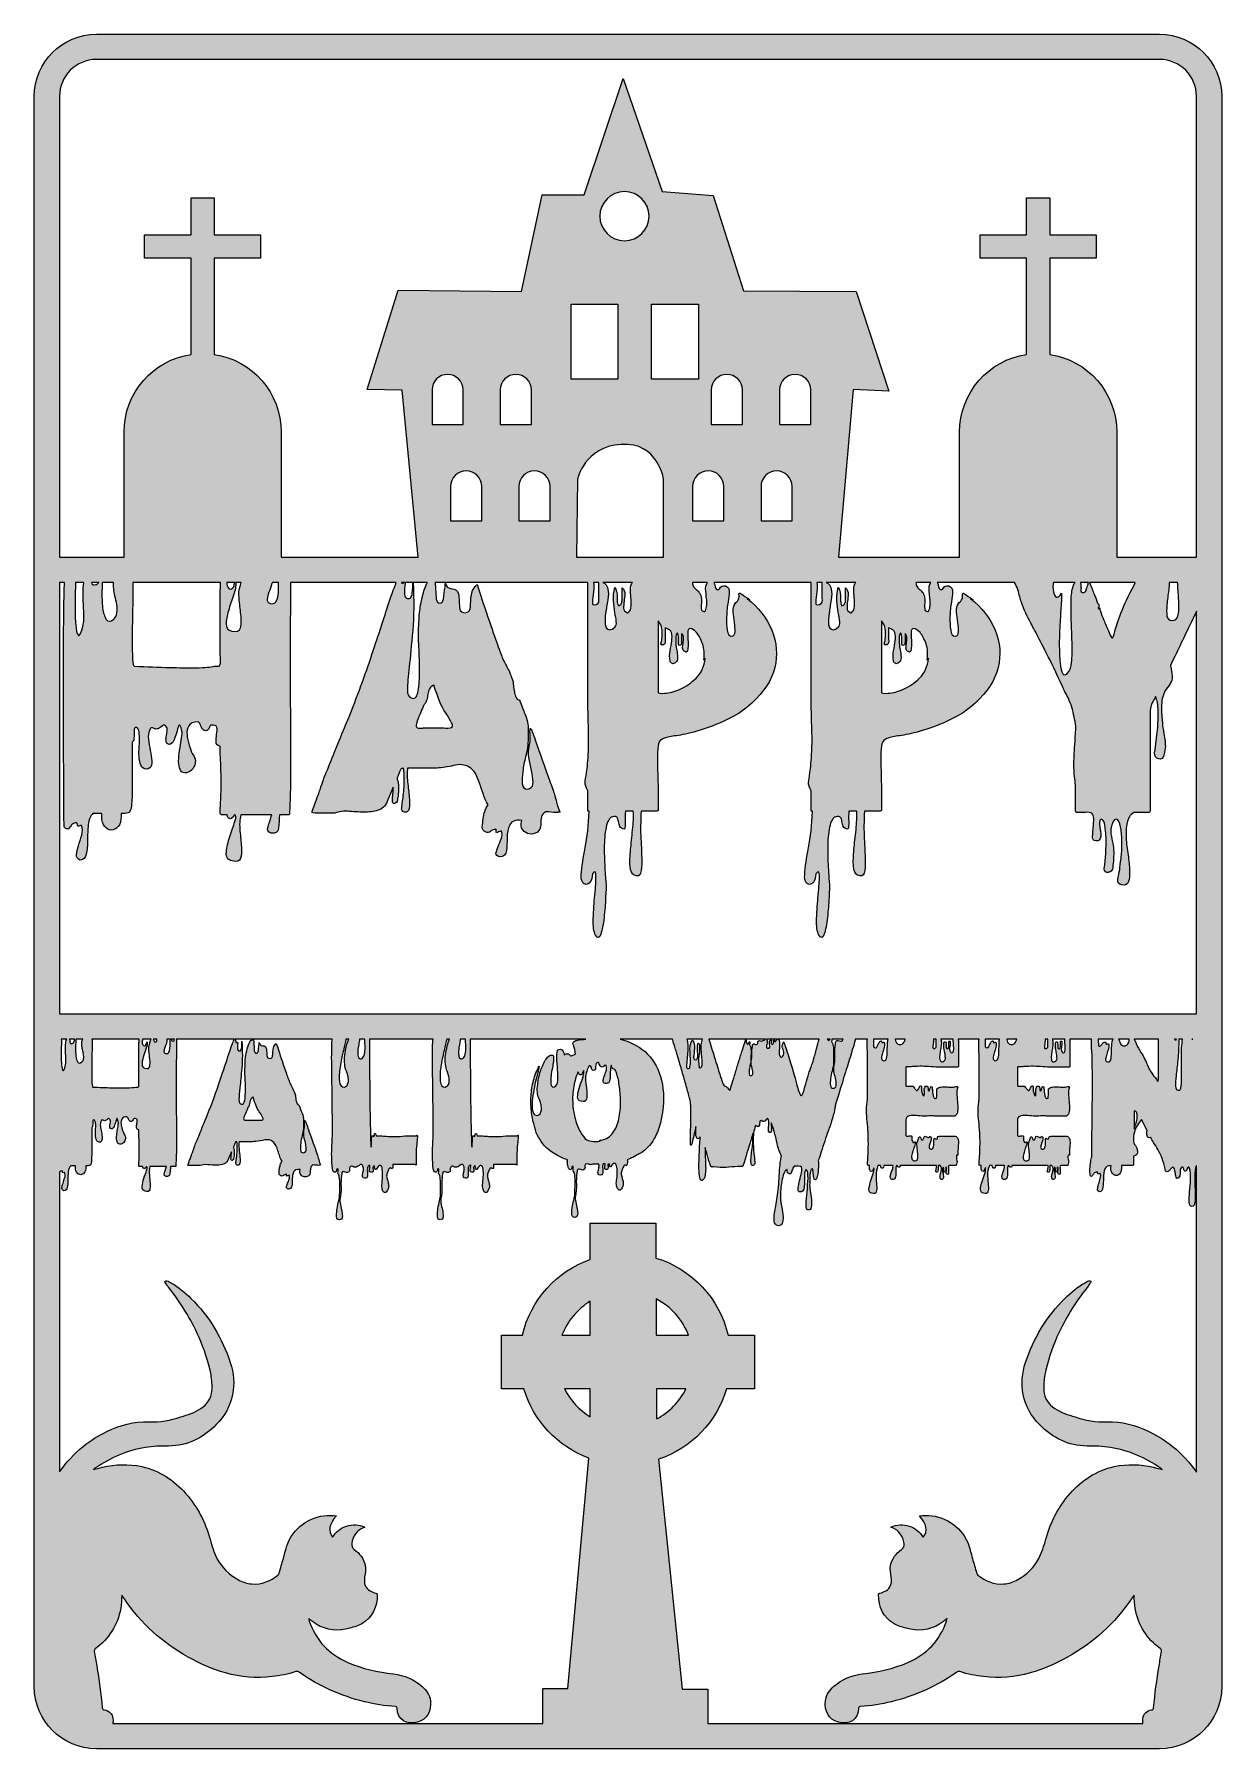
# Model space of a CAD drawing. Extents: x 912 to 2089, y -2350 to -650.
import ezdxf

# ---------------------------------------------------------------- set-up
doc = ezdxf.new("R2010")
doc.units = 0
doc.header["$MEASUREMENT"] = 0
doc.layers.add('Layer 1', color=7, linetype='Continuous')

msp = doc.modelspace()

# ---------------------------------------------------------------- hatches: boundary and pattern name
at = {"layer": 'Layer 1', "true_color": 0xebe715}
h = msp.add_hatch(color=2, dxfattribs=at)
h.dxf.hatch_style = 2
edge = h.paths.add_edge_path()
edge.add_spline(control_points=[(2027.4, -649.8), (2027.4, -649.8), (973.5, -649.8), (973.5, -649.8), (939.5, -649.8), (911.9, -677.5), (911.9, -711.4), (911.9, -711.4), (911.9, -2288), (911.9, -2288), (911.9, -2322), (939.5, -2349.6), (973.5, -2349.6), (973.5, -2349.6), (2027.4, -2349.6), (2027.4, -2349.6), (2061.3, -2349.6), (2089, -2322), (2089, -2288), (2089, -2288), (2089, -711.4), (2089, -711.4), (2089, -677.5), (2061.3, -649.8), (2027.4, -649.8)], knot_values=[0, 0, 0, 0, 1, 1, 1, 2, 2, 2, 3, 3, 3, 4, 4, 4, 5, 5, 5, 6, 6, 6, 7, 7, 7, 8, 8, 8, 8], degree=3, periodic=1)
edge = h.paths.add_edge_path()
edge.add_spline(control_points=[(1463.1, -2020.6), (1452.2, -2014), (1443.3, -2004.3), (1437.6, -1992.7), (1437.6, -1992.7), (1463.1, -1992.7), (1463.1, -1992.7), (1463.1, -1992.7), (1463.1, -2020.6), (1463.1, -2020.6)], knot_values=[0, 0, 0, 0, 1, 1, 1, 2, 2, 2, 3, 3, 3, 3], degree=3, periodic=1)
edge = h.paths.add_edge_path()
edge.add_spline(control_points=[(1463.1, -1939.7), (1463.1, -1939.7), (1435, -1939.7), (1435, -1939.7), (1440.4, -1925.6), (1450.3, -1913.7), (1463.1, -1905.9), (1463.1, -1905.9), (1463.1, -1939.7), (1463.1, -1939.7)], knot_values=[0, 0, 0, 0, 1, 1, 1, 2, 2, 2, 3, 3, 3, 3], degree=3, periodic=1)
edge = h.paths.add_edge_path()
edge.add_spline(control_points=[(1528.3, -1903.7), (1543, -1911.3), (1554.6, -1924.1), (1560.5, -1939.7), (1560.5, -1939.7), (1528.4, -1939.7), (1528.4, -1939.7), (1528.4, -1939.7), (1528.3, -1903.7), (1528.3, -1903.7)], knot_values=[0, 0, 0, 0, 1, 1, 1, 2, 2, 2, 3, 3, 3, 3], degree=3, periodic=1)
edge = h.paths.add_edge_path()
edge.add_spline(control_points=[(1528.6, -1992.7), (1528.6, -1992.7), (1557.9, -1992.7), (1557.9, -1992.7), (1551.6, -2005.5), (1541.4, -2016), (1528.8, -2022.7), (1528.8, -2022.7), (1528.6, -1992.7), (1528.6, -1992.7)], knot_values=[0, 0, 0, 0, 1, 1, 1, 2, 2, 2, 3, 3, 3, 3], degree=3, periodic=1)
edge = h.paths.add_edge_path()
edge.add_spline(control_points=[(2064, -2075.4), (2057.4, -2065.9), (2049.5, -2057.4), (2040.3, -2049.9), (2033, -2044), (2025.2, -2039.1), (2016.9, -2035.1), (2003.7, -2028.7), (1989.9, -2025), (1975.2, -2025.5), (1964.3, -2025.9), (1953.8, -2024.2), (1943.6, -2020.7), (1936.7, -2018.4), (1929.7, -2016.4), (1923.6, -2012.3), (1917.4, -2008.1), (1913.3, -2002.5), (1912.7, -1994.7), (1912.3, -1989.5), (1912.7, -1984.2), (1913.7, -1979), (1916.1, -1966), (1920.5, -1953.5), (1925.7, -1941.4), (1933.5, -1923.5), (1943.9, -1907.3), (1955.8, -1892), (1956.9, -1890.6), (1957.8, -1889.1), (1958.8, -1887.6), (1959.1, -1887.1), (1959.6, -1886.5), (1959.1, -1885.9), (1958.6, -1885.4), (1957.9, -1885.6), (1957.3, -1885.8), (1955.7, -1886.3), (1954.2, -1887.1), (1952.8, -1887.9), (1945.7, -1892.1), (1939.4, -1897.5), (1933.5, -1903.2), (1915.1, -1921.1), (1902.6, -1942.7), (1894.5, -1966.8), (1891, -1977.1), (1890.1, -1987.6), (1892.2, -1998.4), (1894.5, -2010), (1900.1, -2019.9), (1908.4, -2028.3), (1921.4, -2041.5), (1936.7, -2049.4), (1955.6, -2049.5), (1963.3, -2049.5), (1971.1, -2049.7), (1978.7, -2051), (1996.9, -2054), (2013.5, -2061.1), (2028.6, -2071.6), (2029.1, -2071.9), (2029.6, -2072.3), (2030.1, -2072.7), (2027.1, -2072.1), (2024.2, -2071.3), (2021.3, -2070.6), (2008.4, -2067.5), (1995.4, -2067), (1982.4, -2069.9), (1964.6, -2073.8), (1950.3, -2083.4), (1938.4, -2096.9), (1926.9, -2110), (1919.2, -2125.1), (1914.6, -2141.9), (1912.8, -2148.5), (1910.8, -2155), (1907.7, -2161), (1902.9, -2170.1), (1895.8, -2176.8), (1886.9, -2181.8), (1882.6, -2184.3), (1878.1, -2185.9), (1873.1, -2186.3), (1863.2, -2186.9), (1854.8, -2183.4), (1847.2, -2177.4), (1846.5, -2176.9), (1846.2, -2176.2), (1846, -2175.4), (1844.7, -2170.6), (1843.3, -2165.8), (1841.9, -2161.1), (1840.4, -2155.8), (1839.3, -2150.3), (1837.2, -2145.3), (1830.2, -2128.7), (1813.1, -2117.9), (1795.1, -2118.3), (1793.3, -2118.4), (1791.4, -2118.6), (1789.3, -2118.7), (1796.6, -2126.7), (1797.9, -2134), (1793.1, -2140), (1789.8, -2134.7), (1785.3, -2130.7), (1779.2, -2128.9), (1773.2, -2127), (1767.2, -2127.4), (1761, -2129.9), (1761.6, -2130.2), (1761.9, -2130.3), (1762.2, -2130.4), (1769.1, -2133.4), (1773, -2138.6), (1774.1, -2146.1), (1774.4, -2148.7), (1773.9, -2150.4), (1771.6, -2152.1), (1766.3, -2156), (1762.3, -2161), (1760.8, -2167.7), (1760, -2171.7), (1760.7, -2175.6), (1761.3, -2179.6), (1762.3, -2186), (1760.7, -2190.2), (1755.9, -2193.1), (1754.1, -2194.2), (1752.2, -2194.9), (1750.2, -2195.3), (1749.3, -2195.5), (1749, -2195.9), (1748.9, -2196.8), (1748.6, -2209.3), (1753.4, -2219.1), (1764.2, -2225.7), (1767.8, -2228), (1772, -2228.9), (1776.1, -2230.1), (1787.7, -2233.6), (1798.7, -2232.4), (1809.2, -2226.2), (1811.9, -2224.6), (1814.3, -2222.6), (1816.7, -2220.5), (1816.9, -2221.6), (1816.4, -2222.3), (1816.2, -2223), (1809.5, -2242.3), (1796.7, -2256.1), (1777.9, -2264.1), (1763.5, -2270.3), (1748.3, -2273.6), (1732.7, -2275.4), (1722.1, -2276.7), (1712.7, -2280.7), (1704.6, -2287.7), (1700.1, -2291.6), (1696.8, -2296.2), (1696.1, -2302.3), (1695.1, -2312.1), (1699.1, -2320.4), (1709, -2323.3), (1719.3, -2326.4), (1728.9, -2321.1), (1729.1, -2309.3), (1729.1, -2307.9), (1729.9, -2307.9), (1730.9, -2307.8), (1741.3, -2307.1), (1751.5, -2305.5), (1761.6, -2303), (1784.9, -2297.3), (1806.4, -2287.7), (1826, -2274), (1827.1, -2273.2), (1828.1, -2272.7), (1829.6, -2273.2), (1837.2, -2275.7), (1845, -2277.2), (1853, -2278.1), (1868.7, -2279.9), (1884, -2278.7), (1899.2, -2274.5), (1912.2, -2271), (1924.3, -2265.3), (1936.1, -2258.8), (1961.8, -2244.6), (1982.9, -2225.5), (1999.4, -2201.1), (2000.2, -2200), (2001.1, -2198.9), (2002.2, -2197.4), (2002.2, -2202.1), (2002.4, -2206.3), (2003.2, -2210.5), (2006.2, -2227.2), (2014.7, -2240.6), (2028.4, -2250.7), (2029.4, -2251.4), (2029.5, -2252.1), (2029.3, -2253.2), (2028.5, -2257.9), (2027.7, -2262.7), (2026.9, -2267.5), (2024.6, -2281.2), (2022.8, -2295.1), (2021.4, -2309), (2021.3, -2310.4), (2020.8, -2311), (2019.4, -2311.2), (2014.6, -2311.8), (2011.3, -2315), (2010.8, -2319.8), (2010.6, -2321.4), (2010.7, -2323.1), (2010.9, -2324.6), (2010.9, -2324.6), (1579.6, -2324.6), (1579.6, -2324.6), (1579.6, -2324.6), (1579.6, -2290.6), (1579.6, -2290.6), (1579.6, -2290.6), (1554.2, -2290.6), (1554.2, -2290.6), (1554.2, -2290.6), (1530.8, -2062.6), (1530.8, -2062.6), (1563.2, -2051.8), (1588.6, -2025.6), (1598.2, -1992.7), (1598.2, -1992.7), (1625.9, -1992.7), (1625.9, -1992.7), (1625.9, -1992.7), (1625.9, -1939.7), (1625.9, -1939.7), (1625.9, -1939.7), (1599.7, -1939.7), (1599.7, -1939.7), (1591.3, -1903.2), (1563.7, -1873.9), (1528.2, -1863.1), (1528.2, -1863.1), (1528.1, -1828.5), (1528.1, -1828.5), (1528.1, -1828.5), (1463.1, -1828.5), (1463.1, -1828.5), (1463.1, -1828.5), (1463.1, -1864.5), (1463.1, -1864.5), (1429.6, -1876.3), (1403.9, -1904.6), (1395.8, -1939.7), (1395.8, -1939.7), (1375, -1939.7), (1375, -1939.7), (1375, -1939.7), (1375, -1992.7), (1375, -1992.7), (1375, -1992.7), (1397.3, -1992.7), (1397.3, -1992.7), (1406.6, -2024.5), (1430.7, -2050.1), (1461.6, -2061.5), (1461.6, -2061.5), (1440.7, -2289.8), (1440.7, -2289.8), (1440.7, -2289.8), (1416.1, -2289.8), (1416.1, -2289.8), (1416.1, -2289.8), (1416.1, -2324.6), (1416.1, -2324.6), (1416.1, -2324.6), (989.8, -2324.6), (989.8, -2324.6), (990, -2323.1), (990.1, -2321.4), (989.9, -2319.8), (989.4, -2315), (986.1, -2311.8), (981.3, -2311.2), (979.9, -2311), (979.4, -2310.4), (979.3, -2309), (977.9, -2295.1), (976.1, -2281.2), (973.8, -2267.5), (973, -2262.7), (972.2, -2257.9), (971.4, -2253.2), (971.2, -2252.1), (971.4, -2251.4), (972.4, -2250.7), (986, -2240.6), (994.5, -2227.2), (997.6, -2210.5), (998.3, -2206.3), (998.5, -2202.1), (998.6, -2197.4), (999.6, -2198.9), (1000.6, -2200), (1001.3, -2201.1), (1017.8, -2225.5), (1038.9, -2244.6), (1064.6, -2258.8), (1076.4, -2265.3), (1088.5, -2271), (1101.5, -2274.5), (1116.7, -2278.7), (1132, -2279.9), (1147.7, -2278.1), (1155.7, -2277.2), (1163.5, -2275.7), (1171.1, -2273.2), (1172.7, -2272.7), (1173.6, -2273.2), (1174.7, -2274), (1194.4, -2287.7), (1215.8, -2297.3), (1239.1, -2303), (1249.2, -2305.5), (1259.4, -2307.1), (1269.8, -2307.8), (1270.8, -2307.9), (1271.6, -2307.9), (1271.6, -2309.3), (1271.8, -2321.1), (1281.4, -2326.4), (1291.7, -2323.3), (1301.6, -2320.4), (1305.6, -2312.1), (1304.6, -2302.3), (1303.9, -2296.2), (1300.6, -2291.6), (1296.1, -2287.7), (1288, -2280.7), (1278.6, -2276.7), (1268, -2275.4), (1252.4, -2273.6), (1237.2, -2270.3), (1222.8, -2264.1), (1204, -2256.1), (1191.2, -2242.3), (1184.5, -2223), (1184.3, -2222.3), (1183.8, -2221.6), (1184, -2220.5), (1186.4, -2222.6), (1188.8, -2224.6), (1191.5, -2226.2), (1202, -2232.4), (1213, -2233.6), (1224.6, -2230.1), (1228.7, -2228.9), (1232.9, -2228), (1236.5, -2225.7), (1247.3, -2219.1), (1252.1, -2209.3), (1251.8, -2196.8), (1251.8, -2195.9), (1251.4, -2195.5), (1250.5, -2195.3), (1248.5, -2194.9), (1246.6, -2194.2), (1244.8, -2193.1), (1240, -2190.2), (1238.4, -2186), (1239.4, -2179.6), (1240, -2175.6), (1240.7, -2171.7), (1239.9, -2167.7), (1238.4, -2161), (1234.4, -2156), (1229.1, -2152.1), (1226.8, -2150.4), (1226.3, -2148.7), (1226.6, -2146.1), (1227.7, -2138.6), (1231.6, -2133.4), (1238.5, -2130.4), (1238.8, -2130.3), (1239.1, -2130.2), (1239.7, -2129.9), (1233.5, -2127.4), (1227.6, -2127), (1221.5, -2128.9), (1215.4, -2130.7), (1210.9, -2134.7), (1207.6, -2140), (1202.8, -2134), (1204.1, -2126.7), (1211.4, -2118.7), (1209.3, -2118.6), (1207.4, -2118.4), (1205.6, -2118.3), (1187.6, -2117.9), (1170.5, -2128.7), (1163.5, -2145.3), (1161.4, -2150.3), (1160.3, -2155.8), (1158.8, -2161.1), (1157.4, -2165.8), (1156, -2170.6), (1154.7, -2175.4), (1154.5, -2176.2), (1154.2, -2176.9), (1153.5, -2177.4), (1145.9, -2183.4), (1137.5, -2186.9), (1127.6, -2186.3), (1122.7, -2185.9), (1118.1, -2184.3), (1113.8, -2181.8), (1105, -2176.8), (1097.8, -2170.1), (1093, -2161), (1089.9, -2155), (1087.9, -2148.5), (1086.2, -2141.9), (1081.5, -2125.1), (1073.8, -2110), (1062.3, -2096.9), (1050.4, -2083.4), (1036.1, -2073.8), (1018.4, -2069.9), (1005.3, -2067), (992.3, -2067.5), (979.4, -2070.6), (976.5, -2071.3), (973.6, -2072.1), (970.6, -2072.7), (971.1, -2072.3), (971.6, -2071.9), (972.1, -2071.6), (987.2, -2061.1), (1003.8, -2054), (1022, -2051), (1029.7, -2049.7), (1037.4, -2049.5), (1045.1, -2049.5), (1064, -2049.4), (1079.3, -2041.5), (1092.3, -2028.3), (1100.6, -2019.9), (1106.2, -2010), (1108.5, -1998.4), (1110.6, -1987.6), (1109.7, -1977.1), (1106.2, -1966.8), (1098.1, -1942.7), (1085.7, -1921.1), (1067.2, -1903.2), (1061.3, -1897.5), (1055, -1892.1), (1047.9, -1887.9), (1046.5, -1887.1), (1045, -1886.3), (1043.4, -1885.8), (1042.8, -1885.6), (1042.2, -1885.4), (1041.6, -1885.9), (1041.1, -1886.5), (1041.6, -1887.1), (1041.9, -1887.6), (1042.9, -1889.1), (1043.8, -1890.6), (1044.9, -1892), (1056.8, -1907.3), (1067.3, -1923.5), (1075, -1941.4), (1080.2, -1953.5), (1084.7, -1966), (1087.1, -1979), (1088, -1984.2), (1088.4, -1989.5), (1088, -1994.7), (1087.4, -2002.5), (1083.3, -2008.1), (1077.1, -2012.3), (1071, -2016.4), (1064, -2018.4), (1057.1, -2020.7), (1046.9, -2024.2), (1036.4, -2025.9), (1025.5, -2025.5), (1010.8, -2025), (997, -2028.7), (983.8, -2035.1), (975.5, -2039.1), (967.7, -2044), (960.4, -2049.9), (951.3, -2057.3), (943.5, -2065.7), (936.9, -2075.2), (936.9, -2075.2), (936.9, -1777.7), (936.9, -1777.7), (937, -1777.6), (937, -1777.5), (937.1, -1777.5), (937.6, -1777.1), (938.4, -1776.8), (939.5, -1776.6), (939.5, -1776.8), (939.6, -1776.9), (939.7, -1777), (939.8, -1777.1), (939.8, -1777.2), (939.8, -1777.3), (939.8, -1777.3), (939.8, -1777.6), (939.8, -1777.6), (939.8, -1778.4), (940.1, -1778.7), (940.6, -1778.5), (941.2, -1778.2), (941.7, -1778.1), (942, -1778.1), (942.6, -1779.6), (942.7, -1781.3), (942.1, -1783.2), (941.5, -1785.2), (941, -1787.1), (940.4, -1788.8), (939.8, -1790.6), (939.5, -1792.2), (939.3, -1793.6), (939.1, -1795), (939.8, -1795.9), (941.2, -1796.4), (943, -1796.4), (944.1, -1795.4), (944.6, -1793.2), (945, -1791.1), (945.2, -1788.7), (945.2, -1785.9), (945.2, -1783.2), (945.3, -1780.4), (945.5, -1777.7), (945.8, -1775), (946.6, -1773), (948.1, -1771.8), (948.1, -1771.8), (952.6, -1771.8), (952.6, -1771.8), (952.7, -1771.8), (952.7, -1772.2), (952.7, -1773.2), (952.7, -1775.7), (953.2, -1777.5), (954.3, -1778.7), (955.4, -1779.9), (956.6, -1780.5), (957.9, -1780.5), (959.1, -1780.5), (960.3, -1779.9), (961.4, -1778.7), (962.5, -1777.5), (963, -1775.7), (963, -1773.2), (963, -1773.2), (963, -1771.8), (963, -1771.8), (964.6, -1771.8), (965.9, -1771.6), (966.8, -1771.4), (967.7, -1771.1), (968.2, -1769.9), (968.5, -1767.6), (968.7, -1765.3), (968.9, -1761.6), (968.9, -1756.5), (968.9, -1756.5), (968.9, -1733.9), (968.9, -1733.9), (969.3, -1733.9), (969.6, -1733.5), (969.7, -1732.8), (969.8, -1732), (969.8, -1731.2), (969.8, -1730.3), (969.8, -1730.3), (969.8, -1727.8), (969.8, -1727.8), (969.8, -1727), (970.1, -1726.4), (970.5, -1726.1), (971.4, -1726.1), (971.9, -1726.6), (972.3, -1727.8), (972.6, -1728.9), (972.8, -1730.3), (972.8, -1732), (972.8, -1733.8), (972.7, -1735.6), (972.5, -1737.5), (972.4, -1739.5), (972.4, -1741.3), (972.6, -1742.9), (972.9, -1744.6), (973.3, -1745.9), (974, -1747), (974.6, -1748), (975.8, -1748.4), (977.4, -1748.1), (978.5, -1747.6), (979.1, -1746.6), (979.2, -1745), (979.3, -1743.5), (979.1, -1741.7), (978.8, -1739.7), (978.3, -1737.8), (978, -1735.8), (977.6, -1733.8), (977.3, -1731.7), (977.3, -1730.1), (977.6, -1728.8), (978, -1727.6), (978.3, -1726.9), (978.6, -1726.6), (978.9, -1726.2), (979.3, -1726.2), (979.6, -1726.3), (979.9, -1726.5), (980.3, -1726.6), (980.8, -1726.8), (981.3, -1727), (981.9, -1727), (982.5, -1726.8), (983.3, -1726.5), (984.1, -1725.9), (984.8, -1725.2), (985.6, -1724.5), (986.3, -1724.8), (987.2, -1726.1), (987.5, -1726.6), (987.6, -1727.3), (987.4, -1728.3), (987.2, -1729.3), (987.1, -1730.2), (986.9, -1731.1), (986.8, -1732), (986.8, -1732.8), (986.9, -1733.6), (987.1, -1734.5), (987.6, -1734.9), (988.4, -1735.1), (989.5, -1735.1), (990.4, -1734.3), (991.1, -1732.7), (991.7, -1731), (992.2, -1729.4), (992.7, -1727.9), (993.1, -1726.4), (993.4, -1725.3), (993.8, -1724.9), (994.1, -1724.4), (994.6, -1725.4), (995.2, -1728), (995.4, -1728.8), (995.3, -1730), (995.1, -1731.6), (994.9, -1733.1), (994.6, -1734.8), (994.2, -1736.8), (993.9, -1738.8), (993.7, -1740.7), (993.5, -1742.7), (993.3, -1744.6), (993.5, -1746.2), (994, -1747.6), (994.5, -1749.4), (995.4, -1750.2), (996.7, -1750.2), (998, -1750.2), (999.2, -1749.8), (1000.2, -1748.8), (1001.3, -1747.8), (1002, -1746.5), (1002.3, -1744.9), (1002.6, -1743.2), (1002.1, -1741.6), (1000.6, -1740), (1000.3, -1739), (999.8, -1737.5), (999.1, -1735.6), (998.5, -1733.6), (998.1, -1731.8), (997.9, -1730), (997.7, -1728.2), (998.1, -1726.6), (998.9, -1725.2), (999.7, -1723.8), (1001.3, -1723.1), (1003.8, -1723.1), (1004.3, -1723.5), (1004.6, -1723.9), (1004.9, -1724.5), (1005.1, -1725), (1005.4, -1725.6), (1005.6, -1726.1), (1005.9, -1726.6), (1006.2, -1727), (1006.6, -1727.4), (1007, -1727.8), (1007.6, -1727.9), (1008.4, -1727.8), (1009.1, -1727.6), (1009.5, -1727.1), (1009.8, -1726.2), (1010, -1725.3), (1010.4, -1724.9), (1010.9, -1724.9), (1012.6, -1724.7), (1013.6, -1725.1), (1013.8, -1726.2), (1014, -1727.3), (1013.9, -1728.5), (1013.7, -1729.8), (1013.4, -1731.2), (1013.3, -1732.5), (1013.3, -1733.8), (1013.3, -1735), (1014, -1735.8), (1015.5, -1736.1), (1015.5, -1736.1), (1015.5, -1739.5), (1015.5, -1739.5), (1016, -1748.6), (1016.1, -1755.5), (1016, -1760), (1015.8, -1764.6), (1015.7, -1767.8), (1015.5, -1769.5), (1015.3, -1771.4), (1015.4, -1772.3), (1015.9, -1772.4), (1016.3, -1772.4), (1017.4, -1772.5), (1019.2, -1772.5), (1019.5, -1773.8), (1020, -1774.5), (1020.8, -1774.5), (1021.5, -1774.6), (1022.3, -1773.9), (1023.1, -1772.5), (1024, -1772.5), (1024.1, -1773.7), (1023.3, -1776), (1022.5, -1778.4), (1021.6, -1781), (1020.6, -1784), (1019.7, -1786.9), (1019, -1789.7), (1018.8, -1792.2), (1018.5, -1794.9), (1019.6, -1796.4), (1021.9, -1796.9), (1024.3, -1797.6), (1025.8, -1797.1), (1026.3, -1795.6), (1026.7, -1794), (1026.9, -1792), (1026.7, -1789.5), (1026.6, -1786.9), (1026.3, -1784.1), (1026, -1781), (1025.7, -1777.9), (1025.8, -1775.1), (1026.5, -1772.5), (1026.5, -1772.5), (1042.9, -1772.5), (1042.9, -1772.5), (1042.2, -1774.8), (1041.6, -1776.8), (1040.9, -1778.6), (1040.2, -1780.4), (1040.8, -1781.6), (1042.6, -1782.3), (1044.9, -1782.6), (1046.1, -1781.6), (1046.4, -1779.4), (1046.6, -1777.2), (1046.8, -1774.9), (1047, -1772.5), (1047, -1772.5), (1052.1, -1772.5), (1052.1, -1772.5), (1052.3, -1771.4), (1052.5, -1768.1), (1052.6, -1762.8), (1052.8, -1757.5), (1052.9, -1751.3), (1052.9, -1744), (1052.9, -1736.8), (1052.8, -1728.9), (1052.7, -1720.3), (1052.7, -1711.8), (1052.6, -1703.6), (1052.6, -1695.9), (1052.6, -1695.9), (1052.6, -1675.3), (1052.6, -1675.3), (1052.6, -1669.2), (1052.7, -1664.9), (1052.9, -1662.3), (1052.9, -1662.3), (1052.9, -1647.7), (1052.9, -1647.7), (1052.9, -1646.9), (1052.8, -1646.5), (1052.7, -1646.2), (1052.7, -1646.2), (1110.5, -1646.2), (1110.5, -1646.2), (1110.2, -1646.5), (1109.9, -1647), (1109.5, -1647.8), (1108.2, -1650.7), (1106.4, -1655.8), (1103.9, -1663.4), (1101.5, -1671), (1098.4, -1680.3), (1094.6, -1691.4), (1090.9, -1702.5), (1086.5, -1714.1), (1081.4, -1726.3), (1078.2, -1734.3), (1075.8, -1740.1), (1074.3, -1743.7), (1072.9, -1747.2), (1071.9, -1749.6), (1071.4, -1750.9), (1070.9, -1752.1), (1070.7, -1752.6), (1070.7, -1752.5), (1070.7, -1752.3), (1070.6, -1752.5), (1070.4, -1753.2), (1070.3, -1753.8), (1069.8, -1755.3), (1069, -1757.7), (1068.2, -1760), (1066.6, -1764.3), (1064.4, -1770.5), (1064.2, -1770.9), (1064.2, -1771.1), (1064.4, -1771.3), (1064.5, -1771.4), (1065, -1771.5), (1065.9, -1771.5), (1065.9, -1771.5), (1076.3, -1771.5), (1076.3, -1771.5), (1078.6, -1770.7), (1081.2, -1770.4), (1084.1, -1770.6), (1087.1, -1770.9), (1089.9, -1771), (1092.7, -1771), (1095.5, -1771), (1097.9, -1770.6), (1100, -1769.8), (1102.1, -1769), (1103.6, -1767.2), (1104.4, -1764.4), (1104.4, -1764.4), (1107.3, -1757.8), (1107.3, -1757.8), (1107.3, -1759), (1107.3, -1760.1), (1107.1, -1761.4), (1106.9, -1762.6), (1106.9, -1763.6), (1106.9, -1764.5), (1106.9, -1765.4), (1107, -1766), (1107.3, -1766.4), (1107.7, -1766.7), (1108.2, -1766.5), (1109, -1765.9), (1109.2, -1765.7), (1109.4, -1765.2), (1109.5, -1764.4), (1109.7, -1763.6), (1109.8, -1762.7), (1109.9, -1761.9), (1110, -1761), (1110, -1760.1), (1110, -1759.3), (1110, -1759.3), (1110, -1757.6), (1110, -1757.6), (1110, -1756), (1109.9, -1754.9), (1109.7, -1754.4), (1109.4, -1753.9), (1109.3, -1753.6), (1109.3, -1753.3), (1109.3, -1753.1), (1109.4, -1752.6), (1109.7, -1752.1), (1109.9, -1751.5), (1110.4, -1750.2), (1111.2, -1748.3), (1111.4, -1748), (1111.9, -1747.8), (1112.7, -1747.8), (1112.9, -1748.6), (1113, -1749.8), (1113.1, -1751.3), (1113.2, -1752.9), (1113.2, -1754.5), (1113.1, -1756.2), (1113, -1758), (1112.9, -1759.6), (1112.7, -1761.2), (1112.5, -1762.9), (1112.4, -1764.2), (1112.2, -1765.1), (1112.1, -1766.3), (1111.9, -1767.5), (1111.7, -1768.7), (1111.6, -1769.9), (1112.1, -1770.7), (1113.2, -1771), (1114.7, -1771.4), (1115.5, -1770.7), (1115.8, -1769.1), (1116, -1767.4), (1116, -1765.4), (1115.8, -1763), (1115.5, -1760.5), (1115.2, -1757.9), (1114.9, -1755), (1114.6, -1752.1), (1114.6, -1749.8), (1114.9, -1747.8), (1114.9, -1747.8), (1126.6, -1747.8), (1126.6, -1747.8), (1128.7, -1747.8), (1130.4, -1747.7), (1131.5, -1747.6), (1134.4, -1747.2), (1137.4, -1746.7), (1140.4, -1746.1), (1143.4, -1745.4), (1146.1, -1746), (1148.4, -1747.8), (1149.7, -1748.8), (1150.7, -1750.1), (1151.4, -1751.7), (1152.2, -1753.3), (1152.9, -1755.1), (1153.5, -1757), (1154.1, -1758.8), (1154.8, -1760.7), (1155.3, -1762.5), (1155.9, -1764.3), (1156.7, -1765.8), (1157.7, -1767.1), (1156.8, -1768.1), (1156.2, -1769.3), (1155.8, -1770.6), (1155.4, -1772), (1155.1, -1773.3), (1154.9, -1774.5), (1154.8, -1775.8), (1154.6, -1777.3), (1154.5, -1779.1), (1154.6, -1780.2), (1155.2, -1781), (1156.2, -1781.5), (1157.2, -1782), (1158, -1781.9), (1158.9, -1781.3), (1159.2, -1780.9), (1159.6, -1780.7), (1160, -1780.5), (1160.4, -1780.4), (1161, -1780.2), (1161.8, -1780), (1162, -1780.4), (1162, -1780.7), (1161.9, -1781), (1161.8, -1781.3), (1161.9, -1781.7), (1162, -1782), (1162.4, -1781.8), (1162.7, -1781.7), (1163.1, -1781.5), (1163.5, -1781.3), (1164, -1781.2), (1164.5, -1781), (1165.1, -1782.2), (1165.2, -1783.5), (1164.6, -1784.9), (1164, -1786.4), (1163.5, -1787.8), (1162.9, -1789.2), (1162.3, -1790.6), (1162, -1791.8), (1161.8, -1792.7), (1161.6, -1793.7), (1162.3, -1794.4), (1163.8, -1794.7), (1165.9, -1794.7), (1167.1, -1793.6), (1167.3, -1791.4), (1167.5, -1789.2), (1167.7, -1786.9), (1167.7, -1784.4), (1167.7, -1782), (1168.1, -1779.8), (1169, -1777.8), (1169.9, -1775.9), (1172.1, -1775.1), (1175.5, -1775.4), (1174.8, -1777.5), (1175, -1779.2), (1176, -1780.4), (1176.9, -1781.6), (1178.1, -1782.4), (1179.5, -1782.6), (1180.9, -1782.8), (1182.2, -1782.6), (1183.5, -1781.8), (1184.8, -1780.9), (1185.5, -1779.5), (1185.5, -1777.3), (1185.5, -1775.9), (1185.6, -1774.6), (1185.9, -1773.6), (1186.1, -1772.5), (1186.9, -1771.6), (1188.2, -1770.8), (1190.3, -1770.9), (1192, -1771.1), (1193.4, -1771.3), (1194.8, -1771.4), (1195.4, -1771.1), (1195, -1770.3), (1195, -1770.3), (1195.8, -1771), (1195.8, -1771), (1195.3, -1770), (1194.9, -1769.2), (1194.6, -1768.4), (1194.4, -1767.7), (1194.2, -1766.8), (1193.9, -1765.6), (1193.7, -1764.5), (1193.2, -1763), (1192.6, -1761), (1191.9, -1759), (1191, -1756.3), (1189.6, -1752.7), (1186.2, -1743.2), (1183.9, -1736.6), (1182.6, -1732.8), (1181.2, -1729), (1180.4, -1726.9), (1180.1, -1726.7), (1179.8, -1726.4), (1179.7, -1727.4), (1179.9, -1729.7), (1180, -1732), (1179.8, -1734.6), (1179.2, -1737.5), (1178.8, -1739.3), (1178.9, -1741.4), (1179.5, -1743.8), (1180.1, -1746.2), (1180.6, -1748.4), (1181, -1750.6), (1181.4, -1752.8), (1181.5, -1754.7), (1181.3, -1756.2), (1181.2, -1757.8), (1180.2, -1758.6), (1178.4, -1758.8), (1176.8, -1758.8), (1175.9, -1757.9), (1175.7, -1756), (1175.6, -1754.1), (1175.7, -1751.9), (1176, -1749.4), (1176.3, -1746.9), (1176.8, -1744.3), (1177.4, -1741.7), (1178.1, -1739.1), (1178.5, -1737.1), (1178.7, -1735.6), (1178.8, -1732.2), (1178.9, -1729.6), (1178.9, -1727.9), (1178.9, -1726.2), (1178.8, -1724.7), (1178.5, -1723.4), (1178.3, -1722.1), (1177.8, -1720.6), (1177.1, -1718.9), (1176.3, -1717.1), (1175.4, -1714.7), (1174.2, -1711.4), (1173.6, -1711.6), (1173.1, -1711.3), (1172.7, -1710.7), (1172.2, -1710), (1171.9, -1709.2), (1171.7, -1708.1), (1171.4, -1707.1), (1171.2, -1706), (1171.1, -1704.8), (1170.9, -1703.7), (1170.8, -1702.7), (1170.8, -1701.9), (1169.9, -1699.1), (1169.1, -1697.2), (1168.6, -1696.2), (1168.2, -1695.1), (1167.7, -1694.2), (1167.3, -1693.5), (1166.9, -1692.7), (1166.4, -1691.8), (1165.8, -1690.7), (1165.3, -1689.5), (1164.4, -1687.5), (1163.4, -1684.5), (1162.3, -1681.6), (1160.9, -1677.4), (1159, -1672.1), (1157.1, -1666.7), (1154.7, -1659.5), (1151.8, -1650.3), (1150.3, -1651.7), (1149.4, -1653.1), (1149, -1654.7), (1148.6, -1656.4), (1148.4, -1657.9), (1148.4, -1659.4), (1148.4, -1660.9), (1148.2, -1662.1), (1148, -1663.3), (1147.8, -1664.4), (1147, -1665.1), (1145.7, -1665.2), (1143.9, -1665.2), (1142.9, -1664.6), (1142.6, -1663.4), (1142.4, -1662.2), (1142.3, -1660.8), (1142.3, -1659.3), (1142.3, -1657.7), (1142.1, -1656.2), (1141.8, -1654.9), (1141.5, -1653.5), (1140.3, -1652.7), (1138.4, -1652.6), (1137.6, -1652.4), (1136.8, -1652.2), (1136.3, -1651.8), (1135.7, -1651.5), (1135.2, -1650.7), (1134.9, -1649.6), (1134.9, -1649.8), (1134.9, -1650.3), (1134.8, -1651.1), (1134.7, -1651.9), (1134.6, -1652.8), (1134.4, -1653.8), (1134.3, -1654.7), (1134.2, -1655.7), (1134.1, -1656.6), (1134, -1657.5), (1134, -1658), (1134, -1658.2), (1133.6, -1659.5), (1133, -1660.1), (1132, -1660.1), (1131, -1660.1), (1130.4, -1659.5), (1130.1, -1658.2), (1130.1, -1657.7), (1130, -1656.9), (1129.9, -1655.7), (1129.8, -1654.6), (1129.8, -1653.4), (1129.7, -1652.1), (1129.6, -1650.7), (1129.5, -1649.6), (1129.4, -1648.5), (1129.4, -1647.5), (1129.2, -1646.7), (1129.1, -1646.2), (1129.1, -1646.2), (1207.3, -1646.2), (1207.3, -1646.2), (1207.1, -1647.4), (1206.9, -1649.1), (1206.9, -1651.3), (1206.8, -1654.2), (1206.7, -1658.9), (1206.7, -1665.1), (1206.7, -1671.4), (1206.8, -1679.7), (1207, -1689.9), (1207.1, -1700.2), (1207.3, -1713.1), (1207.5, -1728.8), (1207.5, -1733.8), (1207.4, -1738.1), (1207.4, -1741.7), (1207.3, -1745.3), (1207.1, -1748.5), (1207, -1751.5), (1206.8, -1754.4), (1206.7, -1757.2), (1206.7, -1759.8), (1206.7, -1762.4), (1206.8, -1765.1), (1207, -1768.1), (1207, -1773.6), (1207.6, -1776.8), (1208.8, -1777.7), (1210, -1778.6), (1211, -1778), (1211.6, -1775.9), (1211.6, -1775.1), (1211.9, -1774.6), (1212.5, -1774.5), (1213.1, -1774.5), (1213.2, -1776.1), (1212.8, -1779.3), (1213.5, -1779.8), (1214, -1781.1), (1214.3, -1783.1), (1214.6, -1785.1), (1214.8, -1787.4), (1214.8, -1789.8), (1214.8, -1792.2), (1214.8, -1794.6), (1214.7, -1796.9), (1214.6, -1799.2), (1214.6, -1800.9), (1214.6, -1802), (1214.4, -1803.5), (1214, -1805.5), (1213.3, -1808.1), (1212.7, -1810.7), (1212.2, -1813.3), (1211.9, -1815.8), (1211.5, -1818.4), (1211.5, -1820.5), (1211.6, -1822.4), (1211.8, -1824.3), (1212.7, -1825.2), (1214.3, -1825.2), (1216.1, -1825.1), (1217.1, -1824.2), (1217.2, -1822.7), (1217.4, -1821.1), (1217.3, -1819.3), (1216.9, -1817), (1216.5, -1814.9), (1216, -1812.6), (1215.4, -1810.2), (1214.8, -1807.9), (1214.7, -1805.8), (1215, -1804), (1215.8, -1800.7), (1216.2, -1797), (1216, -1792.7), (1215.8, -1788.5), (1216, -1784.7), (1216.5, -1781.3), (1216.7, -1779.3), (1217, -1778.1), (1217.5, -1777.7), (1218, -1777.3), (1218.6, -1777.2), (1219.2, -1777.5), (1219.8, -1777.7), (1220.5, -1778), (1221.3, -1778.2), (1222, -1778.5), (1222.8, -1778.3), (1223.6, -1777.8), (1224.4, -1777.3), (1224.7, -1776.5), (1224.5, -1775.2), (1224.2, -1773.9), (1224.5, -1773), (1225.3, -1772.5), (1226, -1772), (1226.5, -1771.9), (1227, -1772.1), (1227.5, -1772.4), (1228, -1772.6), (1228.6, -1772.9), (1229.2, -1773.1), (1230, -1773.1), (1230.9, -1772.9), (1231.9, -1772.6), (1233.3, -1771.8), (1235.1, -1770.5), (1236.2, -1770.5), (1236.9, -1770.6), (1237, -1770.6), (1237.2, -1770.7), (1237.5, -1771.5), (1238, -1773), (1238.3, -1773.9), (1238.4, -1775), (1238.1, -1776.3), (1237.9, -1777.5), (1237.6, -1778.7), (1237.4, -1779.8), (1237.1, -1780.9), (1237.1, -1781.9), (1237.4, -1782.7), (1237.6, -1783.6), (1238.4, -1784), (1239.7, -1784), (1241.2, -1784), (1242, -1783.3), (1242.2, -1782.1), (1242.3, -1780.9), (1242.3, -1779.5), (1242.2, -1778), (1242, -1776.4), (1242, -1775), (1242.2, -1773.6), (1242.3, -1772.2), (1243, -1771.4), (1244.4, -1771), (1244.7, -1771.2), (1244.8, -1771.6), (1244.7, -1772.2), (1244.6, -1772.9), (1244.5, -1773.7), (1244.4, -1774.5), (1244.2, -1775.4), (1244.1, -1776.2), (1244.2, -1776.9), (1244.3, -1777.5), (1244.8, -1777.9), (1245.6, -1778.1), (1246.5, -1778.1), (1247.2, -1777.9), (1247.4, -1777.5), (1247.7, -1777.1), (1247.8, -1776.5), (1247.8, -1775.9), (1247.8, -1775.3), (1247.7, -1774.7), (1247.5, -1774.2), (1247.4, -1773.7), (1247.4, -1773.3), (1247.8, -1773), (1248.3, -1771.8), (1248.6, -1771.4), (1248.8, -1771.5), (1248.9, -1771.7), (1249, -1772.1), (1249.1, -1772.7), (1249.2, -1773.4), (1249.3, -1774), (1249.5, -1774.7), (1249.6, -1775.3), (1250, -1775.5), (1250.7, -1775.2), (1252.7, -1772.1), (1254.1, -1770.8), (1255.1, -1771.3), (1256.1, -1771.8), (1256.7, -1773.1), (1256.9, -1775.3), (1257.2, -1777.5), (1257.2, -1780), (1257.1, -1782.7), (1256.9, -1785.5), (1256.7, -1787.5), (1256.6, -1788.8), (1256.3, -1790.6), (1256.3, -1792.3), (1256.6, -1793.8), (1256.9, -1795.4), (1257.4, -1796.6), (1258, -1797.4), (1258.7, -1798.2), (1259.4, -1798.5), (1260.2, -1798.1), (1261, -1797.8), (1261.8, -1796.6), (1262.7, -1794.5), (1263.2, -1793.3), (1263.3, -1792.1), (1263.2, -1790.8), (1263, -1789.5), (1262.7, -1788.2), (1262.3, -1786.7), (1261.9, -1785.4), (1261.6, -1784.1), (1261.3, -1782.8), (1261.1, -1781.6), (1261.2, -1780.4), (1261.7, -1779.1), (1262.7, -1776.3), (1263.4, -1774.6), (1264, -1774.1), (1264.6, -1773.5), (1265.1, -1773.5), (1265.6, -1774.2), (1265.9, -1774.5), (1266.3, -1774.6), (1266.7, -1774.5), (1267.1, -1774.5), (1267.3, -1774.2), (1267.3, -1773.7), (1267.3, -1773.7), (1267.3, -1770.5), (1267.3, -1770.5), (1273.3, -1770.5), (1277.9, -1770.5), (1280.9, -1770.4), (1283.9, -1770.3), (1286, -1770.3), (1287.3, -1770.3), (1288.6, -1770.3), (1289.4, -1770.3), (1289.5, -1770.4), (1289.7, -1770.5), (1290, -1770.7), (1290.3, -1771), (1290.3, -1764.5), (1290.4, -1759.3), (1290.6, -1755.4), (1290.9, -1751.5), (1291.1, -1748.5), (1291.4, -1746.3), (1291.6, -1744.2), (1291.7, -1742.8), (1291.7, -1742.2), (1291.7, -1741.5), (1291.5, -1741.2), (1291, -1741.2), (1291, -1741.2), (1291.3, -1741.9), (1291.3, -1741.9), (1291.3, -1741.9), (1279.3, -1741.9), (1279.3, -1741.9), (1276, -1742.4), (1273.2, -1742.7), (1270.9, -1742.7), (1268.5, -1742.7), (1266.3, -1742.6), (1264.2, -1742.6), (1262.2, -1742.5), (1260.2, -1742.3), (1258, -1742.2), (1255.9, -1742), (1253.5, -1741.9), (1250.9, -1741.9), (1250.5, -1740), (1250, -1739.2), (1249.6, -1739.6), (1249.2, -1740), (1248.8, -1741.1), (1248.5, -1742.9), (1248.2, -1742.1), (1247.9, -1741.8), (1247.5, -1741.9), (1247.2, -1742.1), (1246.9, -1742.1), (1246.5, -1741.9), (1246.2, -1749.3), (1246, -1753), (1245.8, -1753.1), (1245.7, -1753.1), (1245.5, -1750.7), (1245.3, -1746), (1245.2, -1741.2), (1245, -1734.5), (1244.9, -1726.1), (1244.7, -1717.6), (1244.5, -1708.6), (1244.5, -1699), (1244.4, -1689.3), (1244.3, -1679.8), (1244.2, -1670.1), (1244.2, -1661), (1244.1, -1653), (1244.1, -1646.2), (1244.1, -1646.2), (1307.2, -1646.2), (1307.2, -1646.2), (1307, -1647.4), (1306.8, -1649.1), (1306.8, -1651.3), (1306.7, -1654.2), (1306.6, -1658.9), (1306.6, -1665.1), (1306.6, -1671.4), (1306.7, -1679.7), (1306.9, -1689.9), (1307, -1700.2), (1307.2, -1713.1), (1307.4, -1728.8), (1307.4, -1733.8), (1307.3, -1738.1), (1307.3, -1741.7), (1307.2, -1745.3), (1307, -1748.5), (1306.9, -1751.5), (1306.7, -1754.4), (1306.6, -1757.2), (1306.6, -1759.8), (1306.6, -1762.4), (1306.7, -1765.1), (1306.9, -1768.1), (1306.9, -1773.6), (1307.5, -1776.8), (1308.7, -1777.7), (1309.9, -1778.6), (1310.9, -1778), (1311.5, -1775.9), (1311.5, -1775.1), (1311.8, -1774.6), (1312.4, -1774.5), (1312.9, -1774.5), (1313.1, -1776.1), (1312.7, -1779.3), (1313.4, -1779.8), (1313.9, -1781.1), (1314.2, -1783.1), (1314.5, -1785.1), (1314.7, -1787.4), (1314.7, -1789.8), (1314.7, -1792.2), (1314.7, -1794.6), (1314.6, -1796.9), (1314.5, -1799.2), (1314.5, -1800.9), (1314.5, -1802), (1314.3, -1803.5), (1313.9, -1805.5), (1313.2, -1808.1), (1312.6, -1810.7), (1312.1, -1813.3), (1311.8, -1815.8), (1311.4, -1818.4), (1311.4, -1820.5), (1311.5, -1822.4), (1311.7, -1824.3), (1312.6, -1825.2), (1314.2, -1825.2), (1316, -1825.1), (1317, -1824.2), (1317.2, -1822.7), (1317.3, -1821.1), (1317.2, -1819.3), (1316.8, -1817), (1316.4, -1814.9), (1315.9, -1812.6), (1315.3, -1810.2), (1314.7, -1807.9), (1314.6, -1805.8), (1314.9, -1804), (1315.7, -1800.7), (1316.1, -1797), (1315.9, -1792.7), (1315.7, -1788.5), (1315.9, -1784.7), (1316.4, -1781.3), (1316.6, -1779.3), (1316.9, -1778.1), (1317.4, -1777.7), (1317.9, -1777.3), (1318.4, -1777.2), (1319.1, -1777.5), (1319.7, -1777.7), (1320.4, -1778), (1321.2, -1778.2), (1321.9, -1778.5), (1322.7, -1778.3), (1323.5, -1777.8), (1324.3, -1777.3), (1324.6, -1776.5), (1324.3, -1775.2), (1324.1, -1773.9), (1324.4, -1773), (1325.2, -1772.5), (1325.9, -1772), (1326.4, -1771.9), (1326.9, -1772.1), (1327.4, -1772.4), (1327.9, -1772.6), (1328.5, -1772.9), (1329.1, -1773.1), (1329.8, -1773.1), (1330.8, -1772.9), (1331.8, -1772.6), (1333.2, -1771.8), (1335, -1770.5), (1336.1, -1770.5), (1336.8, -1770.6), (1336.9, -1770.6), (1337.1, -1770.7), (1337.4, -1771.5), (1337.9, -1773), (1338.2, -1773.9), (1338.3, -1775), (1338, -1776.3), (1337.8, -1777.5), (1337.5, -1778.7), (1337.3, -1779.8), (1337, -1780.9), (1337, -1781.9), (1337.3, -1782.7), (1337.5, -1783.6), (1338.3, -1784), (1339.6, -1784), (1341.1, -1784), (1341.9, -1783.3), (1342, -1782.1), (1342.2, -1780.9), (1342.2, -1779.5), (1342, -1778), (1341.9, -1776.4), (1341.9, -1775), (1342, -1773.6), (1342.2, -1772.2), (1342.9, -1771.4), (1344.3, -1771), (1344.6, -1771.2), (1344.7, -1771.6), (1344.6, -1772.2), (1344.5, -1772.9), (1344.4, -1773.7), (1344.3, -1774.5), (1344.1, -1775.4), (1344, -1776.2), (1344.1, -1776.9), (1344.2, -1777.5), (1344.7, -1777.9), (1345.5, -1778.1), (1346.4, -1778.1), (1347.1, -1777.9), (1347.3, -1777.5), (1347.5, -1777.1), (1347.7, -1776.5), (1347.7, -1775.9), (1347.7, -1775.3), (1347.6, -1774.7), (1347.4, -1774.2), (1347.3, -1773.7), (1347.3, -1773.3), (1347.7, -1773), (1348.2, -1771.8), (1348.5, -1771.4), (1348.7, -1771.5), (1348.8, -1771.7), (1348.9, -1772.1), (1349, -1772.7), (1349.1, -1773.4), (1349.2, -1774), (1349.4, -1774.7), (1349.5, -1775.3), (1349.9, -1775.5), (1350.6, -1775.2), (1352.6, -1772.1), (1354, -1770.8), (1355, -1771.3), (1356, -1771.8), (1356.6, -1773.1), (1356.8, -1775.3), (1357.1, -1777.5), (1357.1, -1780), (1357, -1782.7), (1356.8, -1785.5), (1356.6, -1787.5), (1356.5, -1788.8), (1356.1, -1790.6), (1356.1, -1792.3), (1356.5, -1793.8), (1356.8, -1795.4), (1357.3, -1796.6), (1357.9, -1797.4), (1358.6, -1798.2), (1359.3, -1798.5), (1360.1, -1798.1), (1360.9, -1797.8), (1361.7, -1796.6), (1362.6, -1794.5), (1363.1, -1793.3), (1363.2, -1792.1), (1363.1, -1790.8), (1362.9, -1789.5), (1362.6, -1788.2), (1362.2, -1786.7), (1361.8, -1785.4), (1361.5, -1784.1), (1361.2, -1782.8), (1361, -1781.6), (1361.1, -1780.4), (1361.6, -1779.1), (1362.6, -1776.3), (1363.3, -1774.6), (1363.9, -1774.1), (1364.5, -1773.5), (1365, -1773.5), (1365.5, -1774.2), (1365.8, -1774.5), (1366.2, -1774.6), (1366.6, -1774.5), (1367, -1774.5), (1367.2, -1774.2), (1367.2, -1773.7), (1367.2, -1773.7), (1367.2, -1770.5), (1367.2, -1770.5), (1373.2, -1770.5), (1377.8, -1770.5), (1380.8, -1770.4), (1383.8, -1770.3), (1385.9, -1770.3), (1387.2, -1770.3), (1388.5, -1770.3), (1389.3, -1770.3), (1389.4, -1770.4), (1389.6, -1770.5), (1389.9, -1770.7), (1390.2, -1771), (1390.2, -1764.5), (1390.3, -1759.3), (1390.5, -1755.4), (1390.8, -1751.5), (1391, -1748.5), (1391.3, -1746.3), (1391.5, -1744.2), (1391.6, -1742.8), (1391.6, -1742.2), (1391.6, -1741.5), (1391.4, -1741.2), (1390.9, -1741.2), (1390.9, -1741.2), (1391.1, -1741.9), (1391.1, -1741.9), (1391.1, -1741.9), (1379.2, -1741.9), (1379.2, -1741.9), (1375.9, -1742.4), (1373.1, -1742.7), (1370.7, -1742.7), (1368.4, -1742.7), (1366.2, -1742.6), (1364.1, -1742.6), (1362.1, -1742.5), (1360.1, -1742.3), (1357.9, -1742.2), (1355.8, -1742), (1353.4, -1741.9), (1350.8, -1741.9), (1350.3, -1740), (1349.9, -1739.2), (1349.5, -1739.6), (1349.1, -1740), (1348.7, -1741.1), (1348.4, -1742.9), (1348.1, -1742.1), (1347.8, -1741.8), (1347.4, -1741.9), (1347.1, -1742.1), (1346.8, -1742.1), (1346.4, -1741.9), (1346.1, -1749.3), (1345.9, -1753), (1345.7, -1753.1), (1345.5, -1753.1), (1345.4, -1750.7), (1345.2, -1746), (1345.1, -1741.2), (1344.9, -1734.5), (1344.7, -1726.1), (1344.6, -1717.6), (1344.4, -1708.6), (1344.4, -1699), (1344.3, -1689.3), (1344.2, -1679.8), (1344.1, -1670.1), (1344, -1661), (1344, -1653), (1344, -1646.2), (1344, -1646.2), (1458.8, -1646.2), (1458.8, -1646.2), (1457.1, -1646.3), (1455.6, -1646.4), (1454, -1646.6), (1451.3, -1646.8), (1449.2, -1647.3), (1447.6, -1648), (1445.9, -1648.7), (1445.5, -1650.1), (1446.3, -1652.1), (1447.7, -1655), (1448.3, -1657.9), (1448.3, -1660.9), (1447.2, -1661.3), (1446.1, -1661.9), (1445.1, -1662.4), (1444.2, -1663), (1443.3, -1662.7), (1442.4, -1661.6), (1441.6, -1660.8), (1440.7, -1660.5), (1439.8, -1660.6), (1438.8, -1660.8), (1437.9, -1661.2), (1437.3, -1661.8), (1437.1, -1659.6), (1436.4, -1657.9), (1435.2, -1656.8), (1434, -1655.8), (1432.4, -1655.8), (1430.5, -1656.9), (1429.8, -1659.7), (1429.7, -1663.2), (1430, -1667.3), (1430.3, -1671.5), (1430.6, -1675.5), (1430.8, -1679.4), (1431.1, -1683.3), (1430.9, -1686.7), (1430.5, -1689.4), (1430, -1692.2), (1428.5, -1693.6), (1426.1, -1693.6), (1424.9, -1693.2), (1424.2, -1692.2), (1424, -1690.4), (1423.8, -1688.6), (1423.8, -1686.5), (1424, -1684.2), (1424.2, -1681.8), (1424.6, -1679.3), (1425.1, -1676.7), (1425.6, -1674.1), (1426, -1671.7), (1426.3, -1669.5), (1426.6, -1667.3), (1426.8, -1665.5), (1426.7, -1664), (1426.6, -1662.6), (1426.1, -1661.9), (1425.1, -1662.1), (1423.3, -1661.4), (1421.4, -1662.7), (1419.2, -1665.9), (1417.1, -1669), (1415.3, -1673), (1413.7, -1677.8), (1412.2, -1682.6), (1411.2, -1687.7), (1410.7, -1693), (1410.2, -1698.3), (1410.8, -1702.6), (1412.6, -1706.1), (1413.1, -1707.2), (1413.6, -1708.6), (1414, -1710.2), (1414.4, -1711.8), (1414.6, -1713.4), (1414.6, -1715), (1414.6, -1716.5), (1414.3, -1717.9), (1413.7, -1719.2), (1413.2, -1720.5), (1412.1, -1721.4), (1410.7, -1721.7), (1408.7, -1721.8), (1407.3, -1721), (1406.5, -1719.1), (1405.7, -1717.2), (1405.3, -1714.8), (1405.3, -1711.9), (1405.3, -1709), (1405.6, -1705.6), (1406.2, -1701.9), (1406.7, -1698.2), (1407.4, -1694.5), (1408.2, -1690.9), (1409.1, -1687.3), (1409.9, -1683.9), (1410.7, -1680.6), (1411.5, -1677.4), (1412.1, -1674.8), (1412.4, -1672.8), (1410, -1677.2), (1408.1, -1681.9), (1406.8, -1687), (1405.5, -1692), (1404.7, -1697.1), (1404.3, -1702.2), (1404, -1707.4), (1404.1, -1712.4), (1404.7, -1717.4), (1405.3, -1722.4), (1406.2, -1727), (1407.5, -1731.2), (1408.7, -1737.9), (1411.5, -1744.1), (1415.9, -1749.8), (1420.4, -1755.5), (1427.5, -1760.4), (1437.3, -1764.7), (1438.6, -1765.1), (1439.5, -1765.5), (1439.9, -1765.6), (1440.3, -1765.8), (1440.5, -1766), (1440.5, -1766.3), (1440.5, -1766.5), (1440.4, -1766.9), (1440.3, -1767.6), (1440.3, -1768.2), (1440.4, -1769.5), (1440.7, -1771.3), (1441.1, -1773.4), (1441.7, -1774.8), (1442.6, -1775.4), (1443.4, -1776.1), (1444.2, -1775.4), (1444.9, -1773.4), (1444.9, -1772.6), (1445.2, -1772.2), (1445.7, -1772.1), (1446.3, -1772), (1446.4, -1773.6), (1446.1, -1776.9), (1446.8, -1777.3), (1447.3, -1778.6), (1447.6, -1780.7), (1447.9, -1782.7), (1448.1, -1784.9), (1448.1, -1787.4), (1448.1, -1789.8), (1448, -1792.2), (1447.9, -1794.5), (1447.8, -1796.7), (1447.8, -1798.5), (1447.8, -1799.6), (1447.7, -1801.1), (1447.3, -1803.1), (1446.6, -1805.7), (1445.9, -1808.3), (1445.4, -1810.9), (1445.1, -1813.4), (1444.8, -1815.9), (1444.7, -1818.1), (1444.9, -1820), (1445, -1821.8), (1445.9, -1822.8), (1447.6, -1822.8), (1449.3, -1822.6), (1450.3, -1821.8), (1450.5, -1820.2), (1450.7, -1818.7), (1450.5, -1816.8), (1450.1, -1814.6), (1449.7, -1812.4), (1449.2, -1810.1), (1448.7, -1807.8), (1448.1, -1805.4), (1448, -1803.3), (1448.3, -1801.6), (1449.1, -1798.3), (1449.4, -1794.6), (1449.3, -1790.3), (1449.1, -1786.1), (1449.3, -1782.3), (1449.8, -1778.8), (1449.9, -1776.9), (1450.2, -1775.7), (1450.7, -1775.3), (1451.2, -1774.9), (1451.8, -1774.8), (1452.5, -1775), (1453.1, -1775.3), (1453.8, -1775.5), (1454.5, -1775.8), (1455.2, -1776), (1456, -1775.9), (1456.8, -1775.4), (1457.6, -1774.8), (1458, -1773.7), (1457.8, -1772.4), (1457.6, -1771), (1458.1, -1770.1), (1459.1, -1769.8), (1461.3, -1770.1), (1462.6, -1770.4), (1462.8, -1770.5), (1463.1, -1770.7), (1463.5, -1770.6), (1464.2, -1770.3), (1464.3, -1770.3), (1464.8, -1770.2), (1465.6, -1770.2), (1466.5, -1770.1), (1467.3, -1770), (1468.1, -1770), (1468.1, -1770), (1471.5, -1770), (1471.5, -1770), (1471.8, -1771), (1471.9, -1772.1), (1471.6, -1773.3), (1471.4, -1774.5), (1471.1, -1775.7), (1470.9, -1776.9), (1470.6, -1778), (1470.6, -1779), (1470.9, -1779.8), (1471.1, -1780.6), (1471.9, -1781), (1473.2, -1781), (1474.4, -1781), (1475, -1780.6), (1475.3, -1779.8), (1475.5, -1779), (1475.6, -1778), (1475.5, -1776.8), (1475.4, -1775.5), (1475.4, -1774.3), (1475.3, -1773.1), (1475.2, -1771.9), (1475.3, -1770.8), (1475.7, -1769.8), (1475.7, -1769.8), (1477.9, -1769.8), (1477.9, -1769.8), (1477.7, -1770.8), (1477.5, -1771.9), (1477.4, -1773.1), (1477.2, -1774.3), (1477.6, -1775.1), (1478.6, -1775.4), (1479.7, -1775.4), (1480.4, -1775.2), (1480.5, -1774.7), (1480.7, -1774.2), (1480.7, -1773.6), (1480.7, -1772.9), (1480.6, -1772.1), (1480.5, -1771.4), (1480.5, -1770.8), (1480.5, -1770.1), (1480.9, -1769.8), (1481.8, -1769.8), (1481.9, -1770.4), (1482, -1771.2), (1482.1, -1772), (1482.2, -1772.8), (1482.6, -1773), (1483.2, -1772.7), (1484.8, -1770.3), (1486.2, -1769.1), (1487.1, -1769.2), (1488.1, -1769.3), (1488.8, -1770.1), (1489.2, -1771.8), (1489.6, -1773.4), (1489.8, -1775.5), (1489.8, -1778.2), (1489.8, -1780.9), (1489.6, -1783.6), (1489.1, -1786.4), (1488.8, -1788.2), (1488.8, -1789.9), (1489.1, -1791.4), (1489.4, -1793), (1489.9, -1794.1), (1490.6, -1794.9), (1491.2, -1795.8), (1491.9, -1796), (1492.8, -1795.7), (1493.6, -1795.4), (1494.4, -1794.1), (1495.2, -1792), (1495.7, -1790.9), (1495.8, -1789.7), (1495.7, -1788.3), (1495.5, -1787.1), (1495.2, -1785.7), (1494.8, -1784.3), (1494.4, -1782.9), (1494.1, -1781.6), (1493.8, -1780.4), (1493.6, -1779.2), (1493.7, -1777.9), (1494.2, -1776.6), (1495, -1774.2), (1495.7, -1772.6), (1496.3, -1771.8), (1496.9, -1770.9), (1497.3, -1770.7), (1497.7, -1771), (1498.3, -1771.4), (1498.7, -1771.4), (1499, -1771.3), (1499.2, -1771.1), (1499.4, -1770.8), (1499.6, -1770.3), (1499.7, -1769.8), (1499.8, -1769.3), (1499.8, -1768.8), (1499.8, -1768.8), (1499.8, -1767.6), (1499.8, -1767.6), (1499.8, -1766.6), (1499.8, -1766), (1499.7, -1765.9), (1499.6, -1765.7), (1499.8, -1765.5), (1500.3, -1765.4), (1500.8, -1765.2), (1501.7, -1764.9), (1502.9, -1764.4), (1504.1, -1763.9), (1506, -1763), (1508.6, -1761.5), (1509.8, -1760.8), (1511.2, -1760), (1512.9, -1759.2), (1514.6, -1758.3), (1516.5, -1756.8), (1518.5, -1754.9), (1520.5, -1752.9), (1522.7, -1750.4), (1524.9, -1747.2), (1527.1, -1744), (1529.1, -1739.7), (1531.1, -1734.4), (1535.2, -1719.7), (1536.5, -1706.6), (1535.1, -1695.2), (1533.8, -1683.7), (1530.2, -1674.1), (1524.5, -1666.4), (1518.8, -1658.6), (1511.3, -1652.9), (1501.9, -1649.1), (1498.9, -1647.9), (1495.8, -1647), (1492.6, -1646.2), (1492.6, -1646.2), (1544.5, -1646.2), (1544.5, -1646.2), (1544.5, -1646.3), (1544.5, -1646.4), (1544.5, -1646.4), (1544.7, -1647.2), (1545.3, -1649.2), (1546.4, -1652.4), (1547.4, -1655.6), (1548.6, -1659.4), (1549.9, -1663.9), (1551.2, -1668.4), (1552.6, -1673.1), (1554.1, -1678.2), (1555.5, -1683.3), (1556.9, -1688), (1558.2, -1692.6), (1559.5, -1697.2), (1560.6, -1701.2), (1561.4, -1704.7), (1562.2, -1708.2), (1562.6, -1710.5), (1562.6, -1711.6), (1562.8, -1721.1), (1562.7, -1729.2), (1562.5, -1735.8), (1562.2, -1742.5), (1562.2, -1747.1), (1562.4, -1749.6), (1562.5, -1752.1), (1563, -1752.2), (1563.7, -1749.8), (1564.5, -1747.3), (1565.8, -1741.6), (1567.7, -1732.7), (1567.9, -1734.8), (1567.9, -1736.7), (1567.6, -1738.3), (1567.4, -1739.9), (1567.6, -1741.6), (1568.2, -1743.4), (1569, -1745.7), (1570.4, -1745.5), (1572.1, -1742.9), (1572.1, -1743.4), (1572, -1745), (1571.8, -1747.8), (1571.5, -1750.6), (1571.3, -1753.8), (1571.2, -1757.6), (1571, -1761.3), (1570.9, -1765.2), (1570.8, -1769.2), (1570.7, -1773.2), (1570.8, -1776.6), (1571, -1779.6), (1571.3, -1782.5), (1571.8, -1784.5), (1572.5, -1785.7), (1573.2, -1786.8), (1574.3, -1786.4), (1575.8, -1784.4), (1576.4, -1783.5), (1576.9, -1781.9), (1577.1, -1779.7), (1577.4, -1777.5), (1577.5, -1775), (1577.4, -1772.1), (1577.3, -1769.3), (1577.2, -1766.2), (1577, -1763), (1576.8, -1759.7), (1576.8, -1756.5), (1576.8, -1753.4), (1578.4, -1759), (1579.6, -1763.1), (1580.4, -1765.8), (1581.3, -1768.4), (1581.8, -1770.3), (1582.3, -1771.4), (1582.7, -1772.4), (1583.1, -1772.9), (1583.5, -1772.9), (1583.9, -1772.8), (1584.6, -1772.7), (1585.6, -1772.7), (1589.8, -1773.5), (1593.8, -1773.7), (1597.6, -1773.3), (1601.5, -1772.9), (1605.3, -1772.6), (1609, -1772.5), (1609, -1772.5), (1613.4, -1772.5), (1613.4, -1772.5), (1613.9, -1772.5), (1614.2, -1772.3), (1614.4, -1772), (1617.5, -1762), (1619.7, -1754.6), (1621.1, -1749.8), (1622.5, -1744.9), (1623.4, -1741.8), (1623.9, -1740.5), (1624.4, -1739.2), (1624.6, -1739.4), (1624.5, -1741.1), (1624.4, -1742.8), (1624.3, -1745.2), (1624.2, -1748.3), (1624.2, -1749.8), (1623.9, -1751.8), (1623.5, -1754.4), (1623.1, -1757), (1622.8, -1759.6), (1622.6, -1762.1), (1622.3, -1764.6), (1622.3, -1766.8), (1622.4, -1768.7), (1622.6, -1770.6), (1623.2, -1771.5), (1624.2, -1771.5), (1625.6, -1771.4), (1626.3, -1770.1), (1626.1, -1767.8), (1625.9, -1765.5), (1625.7, -1762.6), (1625.3, -1759), (1624.8, -1755.5), (1624.6, -1751.3), (1624.5, -1746.6), (1624.4, -1741.9), (1625.2, -1736.9), (1626.8, -1731.7), (1627.3, -1731.7), (1627.8, -1732), (1628.4, -1732.5), (1629, -1733.1), (1629.6, -1733.1), (1630.3, -1732.4), (1630.8, -1731.9), (1631, -1731), (1630.9, -1729.7), (1630.8, -1728.4), (1631, -1727.5), (1631.5, -1727), (1632.1, -1726.6), (1632.7, -1726.6), (1633.3, -1727.3), (1633.9, -1727.9), (1634.5, -1728.1), (1635.2, -1727.8), (1636, -1727.3), (1636.6, -1726.8), (1637.1, -1726.2), (1637.6, -1725.6), (1638, -1725.2), (1638.3, -1724.9), (1638.7, -1724.5), (1638.9, -1724.6), (1639.2, -1725), (1639.4, -1725.4), (1639.7, -1726.3), (1640, -1727.8), (1640.2, -1728.8), (1640.2, -1729.8), (1640, -1731.1), (1639.9, -1732.3), (1639.7, -1733.5), (1639.7, -1734.6), (1639.6, -1735.8), (1639.6, -1736.7), (1639.8, -1737.5), (1640, -1738.4), (1640.4, -1738.8), (1641.2, -1738.8), (1642.4, -1738.8), (1642.9, -1737.8), (1642.8, -1735.7), (1642.8, -1733.7), (1642.6, -1732), (1642.5, -1730.6), (1642.3, -1729.2), (1642.4, -1728.8), (1642.6, -1729.3), (1642.8, -1729.7), (1643.7, -1732.5), (1645.2, -1737.5), (1646.5, -1741.5), (1647.5, -1745.5), (1648.3, -1749.8), (1649.1, -1754), (1650.6, -1758.1), (1652.7, -1762), (1652.2, -1763.8), (1651.9, -1765.5), (1651.6, -1767.2), (1651.4, -1768.9), (1651, -1771.8), (1650.5, -1775.7), (1650.5, -1784), (1650, -1791.4), (1649, -1798), (1647.9, -1804.6), (1647, -1810.3), (1646.3, -1815), (1645.5, -1819.7), (1645.2, -1823.4), (1645.4, -1826.2), (1645.6, -1829), (1646.9, -1830.6), (1649.3, -1831.1), (1651.8, -1830.9), (1653.2, -1829.8), (1653.7, -1827.6), (1654.2, -1825.3), (1654.3, -1822.8), (1654, -1819.7), (1653.6, -1816.7), (1653.1, -1813.5), (1652.4, -1810.2), (1651.6, -1806.9), (1651.4, -1804), (1651.5, -1801.6), (1651.5, -1800.1), (1651.6, -1798), (1651.9, -1795.2), (1652.1, -1792.4), (1652.5, -1789.7), (1653, -1786.9), (1653.5, -1784.1), (1654.1, -1781.6), (1654.9, -1779.4), (1655.7, -1777.2), (1656.8, -1775.8), (1658.1, -1775.2), (1658.1, -1777.8), (1658.8, -1779.2), (1660.2, -1779.6), (1661.6, -1779.9), (1662.5, -1778.8), (1663, -1776.4), (1663.3, -1775.6), (1663.6, -1774.8), (1664, -1774.1), (1664.3, -1773.3), (1664.7, -1772.7), (1665.2, -1772.2), (1665.2, -1772.2), (1669.6, -1772.2), (1669.6, -1772.2), (1670.6, -1772.2), (1671.3, -1772.3), (1671.7, -1772.4), (1672.1, -1772.4), (1672.3, -1772.6), (1672.4, -1772.9), (1672.5, -1773.1), (1672.6, -1773.4), (1672.8, -1773.9), (1672.9, -1775.4), (1672.7, -1777.5), (1672, -1780.2), (1671.4, -1782.8), (1670.7, -1785.5), (1670.1, -1788.1), (1669.4, -1790.7), (1669.1, -1793), (1669, -1794.8), (1668.9, -1796.7), (1669.6, -1797.6), (1671.1, -1797.6), (1673, -1797.5), (1674.2, -1796.5), (1674.7, -1794.7), (1675.2, -1792.9), (1675.4, -1790.8), (1675.4, -1788.3), (1675.4, -1788.3), (1675.4, -1781), (1675.4, -1781), (1675.4, -1778.6), (1676, -1776.6), (1677.2, -1775.2), (1678.5, -1776.6), (1679, -1779.5), (1678.9, -1783.8), (1678.7, -1788.2), (1678.4, -1792.7), (1677.9, -1797.4), (1677.4, -1802.1), (1677.1, -1806.3), (1676.9, -1810), (1676.8, -1813.6), (1677.3, -1815.4), (1678.6, -1815.4), (1680.6, -1815.8), (1681.7, -1814.9), (1682.1, -1812.8), (1682.4, -1810.7), (1682.4, -1808.1), (1682.2, -1805.2), (1681.9, -1802.3), (1681.6, -1799.3), (1681.1, -1796.4), (1680.6, -1793.5), (1680.4, -1791.2), (1680.6, -1789.6), (1680.7, -1787.8), (1680.8, -1785.5), (1680.7, -1782.7), (1680.6, -1780), (1681, -1777.8), (1681.8, -1776.1), (1682.6, -1774.7), (1683.2, -1774.3), (1683.4, -1775), (1683.6, -1775.8), (1683.8, -1776.9), (1684, -1778.5), (1684.2, -1780), (1684.3, -1781.6), (1684.5, -1783.1), (1684.7, -1784.7), (1685.1, -1785.4), (1685.7, -1785.4), (1686.5, -1785.7), (1687.2, -1785.1), (1687.6, -1783.6), (1688.1, -1782), (1688.5, -1780.2), (1688.8, -1778.1), (1689, -1776), (1689.2, -1773.8), (1689.2, -1771.6), (1689.3, -1769.4), (1689.3, -1767.8), (1689.1, -1766.9), (1689.5, -1765.7), (1690.1, -1763.5), (1691.2, -1760.3), (1692.3, -1757), (1693.4, -1753.6), (1694.6, -1749.9), (1695.8, -1746.2), (1697, -1742.7), (1698, -1739.5), (1699.1, -1736.3), (1699.9, -1734), (1700.4, -1732.9), (1701.8, -1729), (1702.9, -1725.8), (1703.5, -1723.4), (1704.2, -1720.9), (1704.7, -1718.9), (1705, -1717.3), (1705.3, -1715.6), (1705.6, -1714.3), (1705.7, -1713.2), (1705.9, -1712.2), (1706.1, -1711), (1706.5, -1709.7), (1709.9, -1698.6), (1712.8, -1689.3), (1715.1, -1681.7), (1717.5, -1674.2), (1719.4, -1668), (1720.9, -1663.2), (1722.3, -1658.4), (1723.4, -1654.7), (1724.2, -1652.3), (1724.9, -1649.9), (1725.4, -1648.1), (1725.7, -1647.1), (1725.7, -1646.7), (1725.8, -1646.5), (1725.8, -1646.2), (1725.8, -1646.2), (1737.8, -1646.2), (1737.8, -1646.2), (1737.6, -1647.2), (1737.5, -1648.8), (1737.6, -1651.1), (1737.7, -1653.4), (1737.7, -1656.6), (1737.7, -1660.9), (1737.9, -1666.2), (1738, -1670.9), (1738, -1674.8), (1738, -1674.8), (1738, -1685.6), (1738, -1685.6), (1738, -1689), (1737.9, -1692.2), (1737.9, -1695.3), (1737.8, -1698.4), (1737.7, -1701.7), (1737.7, -1705.3), (1736.7, -1713), (1736.7, -1720.5), (1737.5, -1727.9), (1738.3, -1735.3), (1738.7, -1742.5), (1738.7, -1749.5), (1738.7, -1755.2), (1738.6, -1759.5), (1738.3, -1762.5), (1738.1, -1765.4), (1737.9, -1767.5), (1737.9, -1768.8), (1737.8, -1770.1), (1737.9, -1770.9), (1738.1, -1771), (1738.3, -1771.2), (1739, -1771.3), (1739.9, -1771.3), (1739.8, -1772.6), (1739.8, -1773.8), (1739.9, -1775), (1740.1, -1776.3), (1740.7, -1777), (1741.6, -1777.3), (1742.5, -1777.3), (1743, -1776.8), (1743.4, -1775.5), (1743.7, -1774.3), (1744, -1773.7), (1744.3, -1773.7), (1744.5, -1775.5), (1744.1, -1777.7), (1743.1, -1780.4), (1742.1, -1783.1), (1741.3, -1785.7), (1740.6, -1788.3), (1739.8, -1791), (1739.4, -1793.2), (1739.3, -1795.2), (1739.2, -1797.1), (1740.2, -1798.4), (1742.1, -1798.9), (1744.7, -1799.5), (1746.2, -1799.1), (1746.6, -1797.5), (1747, -1796), (1747.1, -1793.8), (1746.9, -1791), (1746.6, -1788.3), (1746.5, -1785.1), (1746.3, -1781.6), (1746.1, -1778.1), (1746.8, -1774.8), (1748.2, -1771.5), (1748.2, -1771.5), (1750.7, -1771.5), (1750.7, -1771.5), (1751, -1772.3), (1751.3, -1773), (1751.4, -1773.6), (1751.6, -1774.2), (1752.1, -1774.3), (1753.1, -1773.9), (1753.8, -1773.8), (1754.1, -1773), (1754.1, -1771.5), (1754.1, -1771.5), (1763.1, -1771.5), (1763.1, -1771.5), (1763.3, -1772.8), (1763.1, -1774.2), (1762.5, -1775.7), (1761.9, -1777.1), (1761.5, -1778.5), (1761.1, -1779.7), (1760.7, -1780.9), (1760.4, -1782), (1760.4, -1783), (1760.4, -1784), (1761, -1784.7), (1762.2, -1785.2), (1763.8, -1785.5), (1764.8, -1785), (1765.3, -1783.6), (1765.8, -1782.2), (1766.1, -1780.6), (1766.1, -1778.8), (1766.1, -1778.8), (1766.1, -1773.8), (1766.1, -1773.8), (1766.1, -1772.3), (1766.5, -1771.5), (1767.3, -1771.5), (1767.6, -1772.6), (1768.2, -1773.2), (1769, -1773.2), (1769.8, -1773.2), (1770.2, -1772.9), (1770.2, -1772.2), (1770.2, -1772.2), (1770.2, -1771.5), (1770.2, -1771.5), (1770.2, -1771.4), (1771.2, -1771.3), (1773.2, -1771.3), (1773.2, -1771.3), (1806.1, -1771.3), (1806.1, -1771.3), (1806.3, -1772.1), (1806.3, -1772.9), (1806.1, -1773.8), (1805.9, -1774.7), (1805.8, -1775.8), (1805.6, -1777.1), (1805.6, -1777.8), (1805.9, -1778.1), (1806.3, -1778.1), (1806.7, -1778.1), (1807, -1777.9), (1807.3, -1777.6), (1807.7, -1777.3), (1807.8, -1776.8), (1807.8, -1776.1), (1807.8, -1776.1), (1807.8, -1773.4), (1807.8, -1773.4), (1807.8, -1772.2), (1807.9, -1771.5), (1807.9, -1771.5), (1807.9, -1771.5), (1809.8, -1771.5), (1809.8, -1771.5), (1810.6, -1772), (1811, -1772.7), (1811.1, -1773.7), (1811.2, -1774.7), (1811.1, -1775.7), (1810.9, -1776.9), (1810.6, -1778), (1810.3, -1779.2), (1810, -1780.5), (1809.7, -1781.8), (1809.7, -1783.1), (1810, -1784.2), (1810, -1784.4), (1810.3, -1784.7), (1810.8, -1785.1), (1811.3, -1785.5), (1812, -1785.2), (1813, -1784.4), (1813.3, -1784.1), (1813.4, -1783.3), (1813.2, -1782.1), (1813, -1780.9), (1812.9, -1780), (1812.7, -1779.3), (1812.4, -1778.2), (1812.2, -1777.1), (1812.2, -1776.1), (1812.2, -1775.2), (1812.3, -1774.4), (1812.5, -1773.7), (1812.6, -1773), (1812.8, -1772.8), (1813, -1772.9), (1813.1, -1772.9), (1813.3, -1773.5), (1813.4, -1774.7), (1813.6, -1775.7), (1813.7, -1776.3), (1813.6, -1776.5), (1813.5, -1776.8), (1813.7, -1777.3), (1814.2, -1778.1), (1814.8, -1777.8), (1815.2, -1777.5), (1815.3, -1777.2), (1815.4, -1777), (1815.4, -1775.5), (1815.4, -1772.7), (1816.1, -1773.2), (1816.3, -1773.9), (1816.2, -1774.7), (1816.2, -1775.5), (1816.1, -1776.3), (1816, -1777), (1815.9, -1777.7), (1815.9, -1778.4), (1815.9, -1778.9), (1815.9, -1779.5), (1816.3, -1780), (1817.1, -1780.3), (1817.7, -1780.3), (1818.1, -1780), (1818.1, -1779.3), (1818.2, -1778.8), (1818.3, -1778.1), (1818.3, -1777.1), (1818.3, -1775.3), (1818.2, -1774), (1818.1, -1773.2), (1817.9, -1772.4), (1818, -1771.9), (1818.3, -1771.6), (1818.7, -1771.4), (1819.3, -1771.3), (1820.4, -1771.4), (1821.5, -1771.4), (1823.2, -1771.5), (1825.6, -1771.5), (1826.6, -1769.5), (1826.9, -1767.8), (1826.4, -1766.3), (1825.9, -1764.7), (1825.8, -1763), (1826.1, -1761.2), (1826.1, -1761.2), (1827.4, -1761.2), (1827.4, -1761.2), (1827.4, -1758.1), (1827.5, -1755.4), (1827.7, -1753.1), (1828, -1750.7), (1828, -1748.6), (1827.9, -1747), (1827.7, -1745.2), (1827.2, -1744), (1826.4, -1743.2), (1825.6, -1742.3), (1824.2, -1742), (1822.2, -1742.2), (1822.2, -1742.2), (1813.3, -1742.2), (1813.3, -1742.2), (1811.3, -1742.2), (1809.8, -1742.2), (1808.8, -1742.3), (1807.8, -1742.4), (1807.3, -1742.6), (1807.2, -1743), (1807.1, -1743.5), (1807.1, -1744.2), (1807.1, -1745.1), (1806.4, -1745.6), (1805.8, -1745.5), (1805.1, -1744.9), (1804.3, -1744.1), (1803.9, -1744.2), (1803.8, -1745.2), (1803.7, -1746.3), (1803.7, -1747.6), (1803.7, -1749.1), (1803.7, -1750.7), (1803.5, -1752.1), (1803.1, -1753.6), (1802.7, -1754.9), (1801.7, -1755.5), (1800.3, -1755.1), (1799.1, -1754.6), (1798.7, -1753.8), (1798.9, -1752.7), (1799.2, -1751.6), (1799.5, -1750.3), (1800, -1748.9), (1800.5, -1747.5), (1800.9, -1746.2), (1801.1, -1745), (1801.4, -1743.8), (1800.9, -1742.9), (1799.8, -1742.4), (1799.3, -1743.4), (1798.8, -1743.8), (1798.2, -1743.7), (1797.6, -1743.5), (1797, -1743.2), (1796.5, -1742.9), (1795.9, -1742.6), (1795.4, -1742.4), (1794.9, -1742.3), (1794.4, -1742.2), (1794, -1742.7), (1793.7, -1743.9), (1793.3, -1745.2), (1793, -1745.9), (1792.7, -1746.1), (1792, -1746.4), (1791.6, -1746.4), (1791.4, -1746.1), (1791.1, -1745.8), (1790.9, -1745.4), (1790.9, -1744.9), (1790.8, -1744.4), (1790.6, -1743.9), (1790.5, -1743.5), (1790.3, -1743.1), (1790, -1742.9), (1789.5, -1742.9), (1789.4, -1742.9), (1789.1, -1743.2), (1788.9, -1743.8), (1788.7, -1744.3), (1788.4, -1745), (1788.2, -1745.6), (1787.9, -1746.2), (1787.7, -1746.8), (1787.6, -1747.3), (1787.5, -1747.6), (1787.4, -1747.8), (1787.5, -1747.8), (1786.9, -1748.9), (1786.7, -1750.6), (1787, -1752.7), (1787.2, -1755), (1787.4, -1757.2), (1787.7, -1759.4), (1787.9, -1761.6), (1787.8, -1763.5), (1787.4, -1765), (1787, -1766.6), (1785.9, -1767.1), (1783.9, -1766.6), (1782.6, -1766.3), (1781.9, -1765.5), (1781.7, -1764.2), (1781.5, -1762.9), (1781.6, -1761.4), (1782.1, -1759.6), (1782.5, -1758), (1783.1, -1756.1), (1783.8, -1754.1), (1784.5, -1752.2), (1785, -1750.4), (1785.4, -1748.8), (1785.5, -1748.5), (1785.5, -1748.2), (1785.2, -1747.9), (1785, -1747.7), (1784.7, -1747.7), (1784.4, -1748.1), (1783.6, -1749), (1782.9, -1748.8), (1782.3, -1747.3), (1781.7, -1745.8), (1781.6, -1744.5), (1781.9, -1743.2), (1782.1, -1742.5), (1781.9, -1742.2), (1781.3, -1742.1), (1780.8, -1742), (1780.1, -1742), (1779.2, -1742.1), (1778.4, -1742.2), (1777.7, -1742.2), (1776.9, -1742.2), (1776.2, -1742.2), (1775.8, -1741.9), (1775.8, -1741.5), (1775.8, -1741.5), (1775.8, -1728), (1775.8, -1728), (1775.5, -1725.3), (1776.2, -1723.5), (1777.9, -1722.8), (1779.6, -1722), (1781.7, -1721.7), (1784.1, -1721.8), (1786.6, -1721.9), (1789.1, -1722.1), (1791.8, -1722.4), (1794.5, -1722.7), (1796.8, -1722.6), (1798.5, -1722.2), (1801.2, -1722.2), (1802.9, -1722.2), (1803.7, -1722.3), (1804.5, -1722.4), (1805, -1722.4), (1805.1, -1722.4), (1805.1, -1722.4), (1824.4, -1722.4), (1824.4, -1722.4), (1826.1, -1721.4), (1827, -1719.8), (1827.2, -1717.5), (1827.5, -1715.2), (1827.5, -1712.7), (1827.2, -1710), (1827, -1707.2), (1826.8, -1704.4), (1826.5, -1701.5), (1826.3, -1698.7), (1826.6, -1696.1), (1827.4, -1693.8), (1827.4, -1693.5), (1827.1, -1693.3), (1826.6, -1693.2), (1826.1, -1693.1), (1825.7, -1693.1), (1825.4, -1693.1), (1824, -1693.6), (1822.4, -1693.8), (1820.7, -1693.7), (1818.9, -1693.6), (1817.2, -1693.5), (1815.5, -1693.5), (1813.8, -1693.4), (1812.2, -1693.4), (1810.6, -1693.6), (1809.1, -1693.7), (1807.8, -1694.4), (1806.6, -1695.5), (1806.6, -1695.5), (1806.6, -1700.1), (1806.6, -1700.1), (1806.6, -1702.2), (1806.4, -1703.8), (1806.1, -1704.6), (1805.1, -1705.1), (1804.4, -1705), (1803.9, -1704.3), (1803.4, -1703.7), (1803.1, -1702.8), (1802.8, -1701.6), (1802.6, -1700.5), (1802.4, -1699.2), (1802.3, -1697.9), (1802.3, -1696.5), (1802.1, -1695.3), (1802, -1694.3), (1802.3, -1693.3), (1801.9, -1692.9), (1800.8, -1693.1), (1800.4, -1693.4), (1800.1, -1694.4), (1799.8, -1695.9), (1799.4, -1697.5), (1798.9, -1697.8), (1798.1, -1697), (1798.1, -1695.2), (1797.8, -1693.8), (1797.3, -1692.8), (1797.3, -1692.8), (1795.4, -1692.8), (1795.4, -1692.8), (1794.4, -1694), (1794, -1695.4), (1794.1, -1697), (1794.3, -1698.6), (1794.3, -1700.1), (1794.1, -1701.4), (1794.1, -1701.9), (1794, -1702.2), (1793.5, -1702.2), (1793.1, -1702.3), (1792.9, -1702.1), (1792.7, -1701.6), (1791.5, -1698.4), (1791.1, -1695.9), (1791.4, -1694.2), (1791.6, -1692.5), (1791, -1692), (1789.8, -1692.8), (1789.3, -1693.7), (1788.7, -1694.7), (1788, -1696), (1787.4, -1697.3), (1786.7, -1697.4), (1785.9, -1696.3), (1785.7, -1696.3), (1785.5, -1696.1), (1785.2, -1695.7), (1785, -1695.2), (1784.7, -1694.9), (1784.4, -1694.6), (1783.9, -1694.1), (1783.4, -1693.5), (1782.9, -1692.8), (1782.9, -1692.8), (1776.9, -1692.8), (1776.9, -1692.8), (1776.2, -1692.8), (1775.8, -1692.6), (1775.8, -1692.1), (1775.8, -1692.1), (1775.8, -1675.8), (1775.8, -1675.8), (1775.8, -1674.6), (1775.9, -1673.9), (1776, -1673.8), (1776, -1673.6), (1776.2, -1673.5), (1776.6, -1673.5), (1778.5, -1673.5), (1780.1, -1673.5), (1781.2, -1673.4), (1782.3, -1673.4), (1784.4, -1673.2), (1787.3, -1673.1), (1790.4, -1672.9), (1793.4, -1673), (1796.4, -1673.2), (1799.3, -1673.4), (1802.4, -1673.6), (1805.6, -1673.8), (1805.6, -1673.8), (1827, -1673.8), (1827, -1673.8), (1827.6, -1673.8), (1827.9, -1673.5), (1827.9, -1673.1), (1827.9, -1673.1), (1827.9, -1647.3), (1827.9, -1647.3), (1827.9, -1646.9), (1827.9, -1646.6), (1827.8, -1646.2), (1827.8, -1646.2), (1848.5, -1646.2), (1848.5, -1646.2), (1848.3, -1647.2), (1848.2, -1648.8), (1848.3, -1651.1), (1848.3, -1653.4), (1848.4, -1656.6), (1848.4, -1660.9), (1848.5, -1666.2), (1848.6, -1670.9), (1848.6, -1674.8), (1848.6, -1674.8), (1848.6, -1685.6), (1848.6, -1685.6), (1848.6, -1689), (1848.6, -1692.2), (1848.5, -1695.3), (1848.4, -1698.4), (1848.4, -1701.7), (1848.4, -1705.3), (1847.4, -1713), (1847.3, -1720.5), (1848.1, -1727.9), (1848.9, -1735.3), (1849.4, -1742.5), (1849.4, -1749.5), (1849.4, -1755.2), (1849.2, -1759.5), (1849, -1762.5), (1848.7, -1765.4), (1848.6, -1767.5), (1848.5, -1768.8), (1848.4, -1770.1), (1848.5, -1770.9), (1848.7, -1771), (1849, -1771.2), (1849.6, -1771.3), (1850.6, -1771.3), (1850.4, -1772.6), (1850.4, -1773.8), (1850.6, -1775), (1850.7, -1776.3), (1851.3, -1777), (1852.3, -1777.3), (1853.1, -1777.3), (1853.7, -1776.8), (1854, -1775.5), (1854.3, -1774.3), (1854.6, -1773.7), (1855, -1773.7), (1855.1, -1775.5), (1854.7, -1777.7), (1853.8, -1780.4), (1852.8, -1783.1), (1851.9, -1785.7), (1851.2, -1788.3), (1850.4, -1791), (1850, -1793.2), (1849.9, -1795.2), (1849.9, -1797.1), (1850.8, -1798.4), (1852.8, -1798.9), (1855.4, -1799.5), (1856.9, -1799.1), (1857.3, -1797.5), (1857.7, -1796), (1857.8, -1793.8), (1857.5, -1791), (1857.3, -1788.3), (1857.1, -1785.1), (1856.9, -1781.6), (1856.8, -1778.1), (1857.4, -1774.8), (1858.9, -1771.5), (1858.9, -1771.5), (1861.3, -1771.5), (1861.3, -1771.5), (1861.6, -1772.3), (1861.9, -1773), (1862.1, -1773.6), (1862.2, -1774.2), (1862.8, -1774.3), (1863.7, -1773.9), (1864.4, -1773.8), (1864.7, -1773), (1864.7, -1771.5), (1864.7, -1771.5), (1873.8, -1771.5), (1873.8, -1771.5), (1873.9, -1772.8), (1873.7, -1774.2), (1873.1, -1775.7), (1872.6, -1777.1), (1872.1, -1778.5), (1871.7, -1779.7), (1871.3, -1780.9), (1871.1, -1782), (1871.1, -1783), (1871.1, -1784), (1871.6, -1784.7), (1872.8, -1785.2), (1874.4, -1785.5), (1875.5, -1785), (1876, -1783.6), (1876.5, -1782.2), (1876.7, -1780.6), (1876.7, -1778.8), (1876.7, -1778.8), (1876.7, -1773.8), (1876.7, -1773.8), (1876.7, -1772.3), (1877.1, -1771.5), (1877.9, -1771.5), (1878.2, -1772.6), (1878.8, -1773.2), (1879.6, -1773.2), (1880.5, -1773.2), (1880.9, -1772.9), (1880.9, -1772.2), (1880.9, -1772.2), (1880.9, -1771.5), (1880.9, -1771.5), (1880.9, -1771.4), (1881.8, -1771.3), (1883.8, -1771.3), (1883.8, -1771.3), (1916.8, -1771.3), (1916.8, -1771.3), (1916.9, -1772.1), (1916.9, -1772.9), (1916.8, -1773.8), (1916.6, -1774.7), (1916.4, -1775.8), (1916.3, -1777.1), (1916.3, -1777.8), (1916.5, -1778.1), (1916.9, -1778.1), (1917.3, -1778.1), (1917.6, -1777.9), (1918, -1777.6), (1918.3, -1777.3), (1918.5, -1776.8), (1918.5, -1776.1), (1918.5, -1776.1), (1918.5, -1773.4), (1918.5, -1773.4), (1918.5, -1772.2), (1918.5, -1771.5), (1918.6, -1771.5), (1918.6, -1771.5), (1920.4, -1771.5), (1920.4, -1771.5), (1921.2, -1772), (1921.7, -1772.7), (1921.8, -1773.7), (1921.8, -1774.7), (1921.8, -1775.7), (1921.5, -1776.9), (1921.3, -1778), (1921, -1779.2), (1920.7, -1780.5), (1920.3, -1781.8), (1920.3, -1783.1), (1920.7, -1784.2), (1920.7, -1784.4), (1920.9, -1784.7), (1921.4, -1785.1), (1921.9, -1785.5), (1922.6, -1785.2), (1923.6, -1784.4), (1923.9, -1784.1), (1924, -1783.3), (1923.8, -1782.1), (1923.7, -1780.9), (1923.5, -1780), (1923.4, -1779.3), (1923, -1778.2), (1922.9, -1777.1), (1922.9, -1776.1), (1922.9, -1775.2), (1923, -1774.4), (1923.1, -1773.7), (1923.3, -1773), (1923.4, -1772.8), (1923.6, -1772.9), (1923.8, -1772.9), (1923.9, -1773.5), (1924.1, -1774.7), (1924.2, -1775.7), (1924.3, -1776.3), (1924.2, -1776.5), (1924.1, -1776.8), (1924.3, -1777.3), (1924.8, -1778.1), (1925.5, -1777.8), (1925.8, -1777.5), (1925.9, -1777.2), (1926, -1777), (1926, -1775.5), (1926, -1772.7), (1926.7, -1773.2), (1927, -1773.9), (1926.9, -1774.7), (1926.8, -1775.5), (1926.7, -1776.3), (1926.6, -1777), (1926.6, -1777.7), (1926.5, -1778.4), (1926.5, -1778.9), (1926.5, -1779.5), (1926.9, -1780), (1927.8, -1780.3), (1928.4, -1780.3), (1928.7, -1780), (1928.7, -1779.3), (1928.9, -1778.8), (1929, -1778.1), (1929, -1777.1), (1929, -1775.3), (1928.9, -1774), (1928.7, -1773.2), (1928.6, -1772.4), (1928.6, -1771.9), (1929, -1771.6), (1929.3, -1771.4), (1930, -1771.3), (1931, -1771.4), (1932.1, -1771.4), (1933.9, -1771.5), (1936.3, -1771.5), (1937.3, -1769.5), (1937.5, -1767.8), (1937, -1766.3), (1936.5, -1764.7), (1936.4, -1763), (1936.8, -1761.2), (1936.8, -1761.2), (1938, -1761.2), (1938, -1761.2), (1938, -1758.1), (1938.1, -1755.4), (1938.4, -1753.1), (1938.6, -1750.7), (1938.7, -1748.6), (1938.5, -1747), (1938.3, -1745.2), (1937.9, -1744), (1937, -1743.2), (1936.2, -1742.3), (1934.8, -1742), (1932.9, -1742.2), (1932.9, -1742.2), (1924, -1742.2), (1924, -1742.2), (1921.9, -1742.2), (1920.4, -1742.2), (1919.5, -1742.3), (1918.5, -1742.4), (1917.9, -1742.6), (1917.9, -1743), (1917.8, -1743.5), (1917.7, -1744.2), (1917.7, -1745.1), (1917.1, -1745.6), (1916.4, -1745.5), (1915.8, -1744.9), (1915, -1744.1), (1914.5, -1744.2), (1914.4, -1745.2), (1914.4, -1746.3), (1914.3, -1747.6), (1914.3, -1749.1), (1914.3, -1750.7), (1914.1, -1752.1), (1913.7, -1753.6), (1913.3, -1754.9), (1912.4, -1755.5), (1910.9, -1755.1), (1909.7, -1754.6), (1909.3, -1753.8), (1909.6, -1752.7), (1909.8, -1751.6), (1910.2, -1750.3), (1910.7, -1748.9), (1911.2, -1747.5), (1911.5, -1746.2), (1911.7, -1745), (1912, -1743.8), (1911.6, -1742.9), (1910.4, -1742.4), (1909.9, -1743.4), (1909.4, -1743.8), (1908.8, -1743.7), (1908.2, -1743.5), (1907.7, -1743.2), (1907.1, -1742.9), (1906.5, -1742.6), (1906, -1742.4), (1905.5, -1742.3), (1905, -1742.2), (1904.6, -1742.7), (1904.3, -1743.9), (1904, -1745.2), (1903.7, -1745.9), (1903.3, -1746.1), (1902.7, -1746.4), (1902.2, -1746.4), (1902, -1746.1), (1901.8, -1745.8), (1901.6, -1745.4), (1901.5, -1744.9), (1901.4, -1744.4), (1901.3, -1743.9), (1901.1, -1743.5), (1901, -1743.1), (1900.6, -1742.9), (1900.2, -1742.9), (1900, -1742.9), (1899.8, -1743.2), (1899.5, -1743.8), (1899.3, -1744.3), (1899, -1745), (1898.8, -1745.6), (1898.6, -1746.2), (1898.4, -1746.8), (1898.2, -1747.3), (1898.1, -1747.6), (1898.1, -1747.8), (1898.1, -1747.8), (1897.5, -1748.9), (1897.4, -1750.6), (1897.6, -1752.7), (1897.8, -1755), (1898.1, -1757.2), (1898.3, -1759.4), (1898.6, -1761.6), (1898.5, -1763.5), (1898.1, -1765), (1897.7, -1766.6), (1896.5, -1767.1), (1894.5, -1766.6), (1893.2, -1766.3), (1892.5, -1765.5), (1892.3, -1764.2), (1892.2, -1762.9), (1892.3, -1761.4), (1892.7, -1759.6), (1893.1, -1758), (1893.7, -1756.1), (1894.4, -1754.1), (1895.1, -1752.2), (1895.7, -1750.4), (1896, -1748.8), (1896.2, -1748.5), (1896.1, -1748.2), (1895.9, -1747.9), (1895.6, -1747.7), (1895.4, -1747.7), (1895, -1748.1), (1894.2, -1749), (1893.5, -1748.8), (1892.9, -1747.3), (1892.4, -1745.8), (1892.3, -1744.5), (1892.6, -1743.2), (1892.7, -1742.5), (1892.5, -1742.2), (1892, -1742.1), (1891.4, -1742), (1890.7, -1742), (1889.9, -1742.1), (1889.1, -1742.2), (1888.3, -1742.2), (1887.6, -1742.2), (1886.8, -1742.2), (1886.5, -1741.9), (1886.5, -1741.5), (1886.5, -1741.5), (1886.5, -1728), (1886.5, -1728), (1886.1, -1725.3), (1886.8, -1723.5), (1888.5, -1722.8), (1890.3, -1722), (1892.3, -1721.7), (1894.8, -1721.8), (1897.2, -1721.9), (1899.8, -1722.1), (1902.5, -1722.4), (1905.2, -1722.7), (1907.4, -1722.6), (1909.2, -1722.2), (1911.8, -1722.2), (1913.5, -1722.2), (1914.3, -1722.3), (1915.1, -1722.4), (1915.6, -1722.4), (1915.8, -1722.4), (1915.8, -1722.4), (1935.1, -1722.4), (1935.1, -1722.4), (1936.7, -1721.4), (1937.6, -1719.8), (1937.9, -1717.5), (1938.1, -1715.2), (1938.1, -1712.7), (1937.9, -1710), (1937.6, -1707.2), (1937.4, -1704.4), (1937.2, -1701.5), (1936.9, -1698.7), (1937.2, -1696.1), (1938, -1693.8), (1938, -1693.5), (1937.8, -1693.3), (1937.3, -1693.2), (1936.8, -1693.1), (1936.4, -1693.1), (1936, -1693.1), (1934.6, -1693.6), (1933, -1693.8), (1931.3, -1693.7), (1929.6, -1693.6), (1927.9, -1693.5), (1926.2, -1693.5), (1924.5, -1693.4), (1922.8, -1693.4), (1921.3, -1693.6), (1919.7, -1693.7), (1918.4, -1694.4), (1917.2, -1695.5), (1917.2, -1695.5), (1917.2, -1700.1), (1917.2, -1700.1), (1917.2, -1702.2), (1917.1, -1703.8), (1916.8, -1704.6), (1915.8, -1705.1), (1915.1, -1705), (1914.6, -1704.3), (1914.1, -1703.7), (1913.7, -1702.8), (1913.5, -1701.6), (1913.2, -1700.5), (1913.1, -1699.2), (1913, -1697.9), (1912.9, -1696.5), (1912.8, -1695.3), (1912.6, -1694.3), (1912.9, -1693.3), (1912.5, -1692.9), (1911.4, -1693.1), (1911.1, -1693.4), (1910.7, -1694.4), (1910.4, -1695.9), (1910.1, -1697.5), (1909.5, -1697.8), (1908.7, -1697), (1908.7, -1695.2), (1908.5, -1693.8), (1908, -1692.8), (1908, -1692.8), (1906, -1692.8), (1906, -1692.8), (1905, -1694), (1904.6, -1695.4), (1904.8, -1697), (1904.9, -1698.6), (1904.9, -1700.1), (1904.8, -1701.4), (1904.8, -1701.9), (1904.6, -1702.2), (1904.2, -1702.2), (1903.8, -1702.3), (1903.5, -1702.1), (1903.3, -1701.6), (1902.2, -1698.4), (1901.8, -1695.9), (1902, -1694.2), (1902.2, -1692.5), (1901.7, -1692), (1900.4, -1692.8), (1899.9, -1693.7), (1899.3, -1694.7), (1898.7, -1696), (1898, -1697.3), (1897.3, -1697.4), (1896.5, -1696.3), (1896.3, -1696.3), (1896.1, -1696.1), (1895.9, -1695.7), (1895.6, -1695.2), (1895.4, -1694.9), (1895, -1694.6), (1894.5, -1694.1), (1894, -1693.5), (1893.6, -1692.8), (1893.6, -1692.8), (1887.6, -1692.8), (1887.6, -1692.8), (1886.8, -1692.8), (1886.5, -1692.6), (1886.5, -1692.1), (1886.5, -1692.1), (1886.5, -1675.8), (1886.5, -1675.8), (1886.5, -1674.6), (1886.5, -1673.9), (1886.6, -1673.8), (1886.7, -1673.6), (1886.9, -1673.5), (1887.2, -1673.5), (1889.2, -1673.5), (1890.7, -1673.5), (1891.9, -1673.4), (1893, -1673.4), (1895, -1673.2), (1897.9, -1673.1), (1901, -1672.9), (1904.1, -1673), (1907, -1673.2), (1909.9, -1673.4), (1913, -1673.6), (1916.3, -1673.8), (1916.3, -1673.8), (1937.6, -1673.8), (1937.6, -1673.8), (1938.2, -1673.8), (1938.5, -1673.5), (1938.5, -1673.1), (1938.5, -1673.1), (1938.5, -1647.3), (1938.5, -1647.3), (1938.5, -1646.9), (1938.5, -1646.6), (1938.5, -1646.2), (1938.5, -1646.2), (1960, -1646.2), (1960, -1646.2), (1959.8, -1647.1), (1959.8, -1648.6), (1959.9, -1650.8), (1959.9, -1653.1), (1960.1, -1656.6), (1960.4, -1661.5), (1960.6, -1666.3), (1960.7, -1672.6), (1960.8, -1680.5), (1960.9, -1688.4), (1960.9, -1698.4), (1960.7, -1710.4), (1960.7, -1710.4), (1960.2, -1762.7), (1960.2, -1762.7), (1959.9, -1763.7), (1959.5, -1765.4), (1959.1, -1767.7), (1958.7, -1770.1), (1958.5, -1772.4), (1958.4, -1774.8), (1958.3, -1777.2), (1958.4, -1779.1), (1958.7, -1780.7), (1958.9, -1782.2), (1959.4, -1782.6), (1960.2, -1781.8), (1961.1, -1780.9), (1961.7, -1780.1), (1962.2, -1779.3), (1962.7, -1778.5), (1963.8, -1777.9), (1965.6, -1777.6), (1965.8, -1777.9), (1965.9, -1778.4), (1966, -1779.1), (1966.1, -1779.7), (1966.4, -1779.9), (1967.1, -1779.6), (1967.7, -1779.2), (1968.2, -1779.1), (1968.6, -1779.1), (1969.2, -1780.5), (1969.2, -1782.3), (1968.6, -1784.2), (1968.1, -1786.2), (1967.5, -1788), (1967, -1789.8), (1966.4, -1791.6), (1966, -1793.2), (1965.9, -1794.6), (1965.7, -1796), (1966.3, -1796.9), (1967.8, -1797.4), (1969.9, -1797.4), (1971.1, -1795.9), (1971.3, -1793), (1971.6, -1790.1), (1971.7, -1786.9), (1971.7, -1783.6), (1971.7, -1780.3), (1972.2, -1777.3), (1973, -1774.8), (1974, -1772.3), (1976.1, -1771.3), (1979.5, -1771.8), (1978.9, -1774.5), (1979, -1776.7), (1980, -1778.3), (1981, -1780), (1982.2, -1780.9), (1983.6, -1781.3), (1984.9, -1781.6), (1986.3, -1781.2), (1987.6, -1780), (1988.9, -1778.9), (1989.5, -1776.9), (1989.5, -1774.2), (1989.5, -1774.2), (1989.5, -1771.5), (1989.5, -1771.5), (1989.5, -1771.5), (2000, -1771.5), (2000, -1771.5), (2001.2, -1771.5), (2001.7, -1771.3), (2001.7, -1770.8), (2001.7, -1770.8), (2001.7, -1762.2), (2001.7, -1762.2), (2004.5, -1761.6), (2005.8, -1760), (2005.5, -1757.6), (2005.3, -1755.1), (2004.6, -1753.2), (2003.5, -1751.7), (2002.2, -1750.1), (2001.5, -1748.1), (2001.4, -1745.7), (2001.3, -1743.4), (2001.6, -1741), (2002.4, -1738.5), (2003.1, -1736.1), (2004.1, -1733.7), (2005.4, -1731.4), (2006.7, -1729.2), (2008.1, -1727.3), (2009.6, -1725.8), (2009.6, -1725.8), (2015, -1736.6), (2015, -1736.6), (2014.6, -1738.7), (2014.6, -1740.5), (2015, -1742.1), (2015.3, -1743.6), (2016.5, -1744.2), (2018.6, -1743.7), (2019.3, -1745), (2020.2, -1746.6), (2021.5, -1748.6), (2022.8, -1750.7), (2024.2, -1753), (2025.7, -1755.6), (2027.2, -1758.2), (2028.5, -1761.1), (2029.9, -1764.3), (2031.1, -1767.5), (2032.1, -1770.9), (2032.8, -1774.7), (2032.8, -1775.3), (2033, -1776), (2033.4, -1776.6), (2033.8, -1777.3), (2034.2, -1777.6), (2034.7, -1777.6), (2035.5, -1777.6), (2036.3, -1777.2), (2036.9, -1776.5), (2037.6, -1775.8), (2038.2, -1775.1), (2038.8, -1774.4), (2039.3, -1773.8), (2039.9, -1773.4), (2040.5, -1773.2), (2041, -1773), (2041.6, -1773.5), (2042.1, -1774.7), (2042.4, -1775.3), (2042.6, -1776.3), (2042.8, -1777.7), (2042.9, -1779.1), (2043.2, -1780.4), (2043.4, -1781.5), (2043.7, -1782.7), (2044, -1783.5), (2044.5, -1784), (2045, -1784.4), (2045.7, -1784), (2046.7, -1782.7), (2047.7, -1781.4), (2048, -1779.9), (2047.8, -1778.1), (2047.6, -1776.3), (2047.8, -1774.8), (2048.7, -1773.7), (2049, -1773), (2049.4, -1772.8), (2050, -1773), (2050.6, -1773.1), (2050.9, -1773.6), (2051.1, -1774.4), (2051.2, -1774.9), (2051.4, -1775.4), (2051.5, -1775.8), (2051.5, -1776.2), (2051.8, -1776.5), (2052.3, -1776.9), (2053.5, -1777.3), (2054.2, -1776.8), (2054.5, -1775.2), (2054.7, -1773.9), (2055, -1773.1), (2055.6, -1772.9), (2056.2, -1772.6), (2056.6, -1773), (2057, -1773.9), (2057.9, -1777.2), (2058.3, -1781), (2058.1, -1785.3), (2057.8, -1789.6), (2057.5, -1793.7), (2057.2, -1797.6), (2056.9, -1801.6), (2056.7, -1804.9), (2056.8, -1807.6), (2056.9, -1810.4), (2057.8, -1811.9), (2059.4, -1812), (2061.2, -1812), (2062.2, -1810.4), (2062.5, -1807), (2062.7, -1803.7), (2062.7, -1799.8), (2062.6, -1795.3), (2062.4, -1790.8), (2062.3, -1786.4), (2062.2, -1781.9), (2062.1, -1777.4), (2062.6, -1774), (2063.8, -1771.8), (2063.8, -1771.8), (2064, -1771.8), (2064, -1771.8), (2064, -1771.8), (2064, -2075.4), (2064, -2075.4)], knot_values=[0, 0, 0, 0, 1, 1, 1, 2, 2, 2, 3, 3, 3, 4, 4, 4, 5, 5, 5, 6, 6, 6, 7, 7, 7, 8, 8, 8, 9, 9, 9, 10, 10, 10, 11, 11, 11, 12, 12, 12, 13, 13, 13, 14, 14, 14, 15, 15, 15, 16, 16, 16, 17, 17, 17, 18, 18, 18, 19, 19, 19, 20, 20, 20, 21, 21, 21, 22, 22, 22, 23, 23, 23, 24, 24, 24, 25, 25, 25, 26, 26, 26, 27, 27, 27, 28, 28, 28, 29, 29, 29, 30, 30, 30, 31, 31, 31, 32, 32, 32, 33, 33, 33, 34, 34, 34, 35, 35, 35, 36, 36, 36, 37, 37, 37, 38, 38, 38, 39, 39, 39, 40, 40, 40, 41, 41, 41, 42, 42, 42, 43, 43, 43, 44, 44, 44, 45, 45, 45, 46, 46, 46, 47, 47, 47, 48, 48, 48, 49, 49, 49, 50, 50, 50, 51, 51, 51, 52, 52, 52, 53, 53, 53, 54, 54, 54, 55, 55, 55, 56, 56, 56, 57, 57, 57, 58, 58, 58, 59, 59, 59, 60, 60, 60, 61, 61, 61, 62, 62, 62, 63, 63, 63, 64, 64, 64, 65, 65, 65, 66, 66, 66, 67, 67, 67, 68, 68, 68, 69, 69, 69, 70, 70, 70, 71, 71, 71, 72, 72, 72, 73, 73, 73, 74, 74, 74, 75, 75, 75, 76, 76, 76, 77, 77, 77, 78, 78, 78, 79, 79, 79, 80, 80, 80, 81, 81, 81, 82, 82, 82, 83, 83, 83, 84, 84, 84, 85, 85, 85, 86, 86, 86, 87, 87, 87, 88, 88, 88, 89, 89, 89, 90, 90, 90, 91, 91, 91, 92, 92, 92, 93, 93, 93, 94, 94, 94, 95, 95, 95, 96, 96, 96, 97, 97, 97, 98, 98, 98, 99, 99, 99, 100, 100, 100, 101, 101, 101, 102, 102, 102, 103, 103, 103, 104, 104, 104, 105, 105, 105, 106, 106, 106, 107, 107, 107, 108, 108, 108, 109, 109, 109, 110, 110, 110, 111, 111, 111, 112, 112, 112, 113, 113, 113, 114, 114, 114, 115, 115, 115, 116, 116, 116, 117, 117, 117, 118, 118, 118, 119, 119, 119, 120, 120, 120, 121, 121, 121, 122, 122, 122, 123, 123, 123, 124, 124, 124, 125, 125, 125, 126, 126, 126, 127, 127, 127, 128, 128, 128, 129, 129, 129, 130, 130, 130, 131, 131, 131, 132, 132, 132, 133, 133, 133, 134, 134, 134, 135, 135, 135, 136, 136, 136, 137, 137, 137, 138, 138, 138, 139, 139, 139, 140, 140, 140, 141, 141, 141, 142, 142, 142, 143, 143, 143, 144, 144, 144, 145, 145, 145, 146, 146, 146, 147, 147, 147, 148, 148, 148, 149, 149, 149, 150, 150, 150, 151, 151, 151, 152, 152, 152, 153, 153, 153, 154, 154, 154, 155, 155, 155, 156, 156, 156, 157, 157, 157, 158, 158, 158, 159, 159, 159, 160, 160, 160, 161, 161, 161, 162, 162, 162, 163, 163, 163, 164, 164, 164, 165, 165, 165, 166, 166, 166, 167, 167, 167, 168, 168, 168, 169, 169, 169, 170, 170, 170, 171, 171, 171, 172, 172, 172, 173, 173, 173, 174, 174, 174, 175, 175, 175, 176, 176, 176, 177, 177, 177, 178, 178, 178, 179, 179, 179, 180, 180, 180, 181, 181, 181, 182, 182, 182, 183, 183, 183, 184, 184, 184, 185, 185, 185, 186, 186, 186, 187, 187, 187, 188, 188, 188, 189, 189, 189, 190, 190, 190, 191, 191, 191, 192, 192, 192, 193, 193, 193, 194, 194, 194, 195, 195, 195, 196, 196, 196, 197, 197, 197, 198, 198, 198, 199, 199, 199, 200, 200, 200, 201, 201, 201, 202, 202, 202, 203, 203, 203, 204, 204, 204, 205, 205, 205, 206, 206, 206, 207, 207, 207, 208, 208, 208, 209, 209, 209, 210, 210, 210, 211, 211, 211, 212, 212, 212, 213, 213, 213, 214, 214, 214, 215, 215, 215, 216, 216, 216, 217, 217, 217, 218, 218, 218, 219, 219, 219, 220, 220, 220, 221, 221, 221, 222, 222, 222, 223, 223, 223, 224, 224, 224, 225, 225, 225, 226, 226, 226, 227, 227, 227, 228, 228, 228, 229, 229, 229, 230, 230, 230, 231, 231, 231, 232, 232, 232, 233, 233, 233, 234, 234, 234, 235, 235, 235, 236, 236, 236, 237, 237, 237, 238, 238, 238, 239, 239, 239, 240, 240, 240, 241, 241, 241, 242, 242, 242, 243, 243, 243, 244, 244, 244, 245, 245, 245, 246, 246, 246, 247, 247, 247, 248, 248, 248, 249, 249, 249, 250, 250, 250, 251, 251, 251, 252, 252, 252, 253, 253, 253, 254, 254, 254, 255, 255, 255, 256, 256, 256, 257, 257, 257, 258, 258, 258, 259, 259, 259, 260, 260, 260, 261, 261, 261, 262, 262, 262, 263, 263, 263, 264, 264, 264, 265, 265, 265, 266, 266, 266, 267, 267, 267, 268, 268, 268, 269, 269, 269, 270, 270, 270, 271, 271, 271, 272, 272, 272, 273, 273, 273, 274, 274, 274, 275, 275, 275, 276, 276, 276, 277, 277, 277, 278, 278, 278, 279, 279, 279, 280, 280, 280, 281, 281, 281, 282, 282, 282, 283, 283, 283, 284, 284, 284, 285, 285, 285, 286, 286, 286, 287, 287, 287, 288, 288, 288, 289, 289, 289, 290, 290, 290, 291, 291, 291, 292, 292, 292, 293, 293, 293, 294, 294, 294, 295, 295, 295, 296, 296, 296, 297, 297, 297, 298, 298, 298, 299, 299, 299, 300, 300, 300, 301, 301, 301, 302, 302, 302, 303, 303, 303, 304, 304, 304, 305, 305, 305, 306, 306, 306, 307, 307, 307, 308, 308, 308, 309, 309, 309, 310, 310, 310, 311, 311, 311, 312, 312, 312, 313, 313, 313, 314, 314, 314, 315, 315, 315, 316, 316, 316, 317, 317, 317, 318, 318, 318, 319, 319, 319, 320, 320, 320, 321, 321, 321, 322, 322, 322, 323, 323, 323, 324, 324, 324, 325, 325, 325, 326, 326, 326, 327, 327, 327, 328, 328, 328, 329, 329, 329, 330, 330, 330, 331, 331, 331, 332, 332, 332, 333, 333, 333, 334, 334, 334, 335, 335, 335, 336, 336, 336, 337, 337, 337, 338, 338, 338, 339, 339, 339, 340, 340, 340, 341, 341, 341, 342, 342, 342, 343, 343, 343, 344, 344, 344, 345, 345, 345, 346, 346, 346, 347, 347, 347, 348, 348, 348, 349, 349, 349, 350, 350, 350, 351, 351, 351, 352, 352, 352, 353, 353, 353, 354, 354, 354, 355, 355, 355, 356, 356, 356, 357, 357, 357, 358, 358, 358, 359, 359, 359, 360, 360, 360, 361, 361, 361, 362, 362, 362, 363, 363, 363, 364, 364, 364, 365, 365, 365, 366, 366, 366, 367, 367, 367, 368, 368, 368, 369, 369, 369, 370, 370, 370, 371, 371, 371, 372, 372, 372, 373, 373, 373, 374, 374, 374, 375, 375, 375, 376, 376, 376, 377, 377, 377, 378, 378, 378, 379, 379, 379, 380, 380, 380, 381, 381, 381, 382, 382, 382, 383, 383, 383, 384, 384, 384, 385, 385, 385, 386, 386, 386, 387, 387, 387, 388, 388, 388, 389, 389, 389, 390, 390, 390, 391, 391, 391, 392, 392, 392, 393, 393, 393, 394, 394, 394, 395, 395, 395, 396, 396, 396, 397, 397, 397, 398, 398, 398, 399, 399, 399, 400, 400, 400, 401, 401, 401, 402, 402, 402, 403, 403, 403, 404, 404, 404, 405, 405, 405, 406, 406, 406, 407, 407, 407, 408, 408, 408, 409, 409, 409, 410, 410, 410, 411, 411, 411, 412, 412, 412, 413, 413, 413, 414, 414, 414, 415, 415, 415, 416, 416, 416, 417, 417, 417, 418, 418, 418, 419, 419, 419, 420, 420, 420, 421, 421, 421, 422, 422, 422, 423, 423, 423, 424, 424, 424, 425, 425, 425, 426, 426, 426, 427, 427, 427, 428, 428, 428, 429, 429, 429, 430, 430, 430, 431, 431, 431, 432, 432, 432, 433, 433, 433, 434, 434, 434, 435, 435, 435, 436, 436, 436, 437, 437, 437, 438, 438, 438, 439, 439, 439, 440, 440, 440, 441, 441, 441, 442, 442, 442, 443, 443, 443, 444, 444, 444, 445, 445, 445, 446, 446, 446, 447, 447, 447, 448, 448, 448, 449, 449, 449, 450, 450, 450, 451, 451, 451, 452, 452, 452, 453, 453, 453, 454, 454, 454, 455, 455, 455, 456, 456, 456, 457, 457, 457, 458, 458, 458, 459, 459, 459, 460, 460, 460, 461, 461, 461, 462, 462, 462, 463, 463, 463, 464, 464, 464, 465, 465, 465, 466, 466, 466, 467, 467, 467, 468, 468, 468, 469, 469, 469, 470, 470, 470, 471, 471, 471, 472, 472, 472, 473, 473, 473, 474, 474, 474, 475, 475, 475, 476, 476, 476, 477, 477, 477, 478, 478, 478, 479, 479, 479, 480, 480, 480, 481, 481, 481, 482, 482, 482, 483, 483, 483, 484, 484, 484, 485, 485, 485, 486, 486, 486, 487, 487, 487, 488, 488, 488, 489, 489, 489, 490, 490, 490, 491, 491, 491, 492, 492, 492, 493, 493, 493, 494, 494, 494, 495, 495, 495, 496, 496, 496, 497, 497, 497, 498, 498, 498, 499, 499, 499, 500, 500, 500, 501, 501, 501, 502, 502, 502, 503, 503, 503, 504, 504, 504, 505, 505, 505, 506, 506, 506, 507, 507, 507, 508, 508, 508, 509, 509, 509, 510, 510, 510, 511, 511, 511, 512, 512, 512, 513, 513, 513, 514, 514, 514, 515, 515, 515, 516, 516, 516, 517, 517, 517, 518, 518, 518, 519, 519, 519, 520, 520, 520, 521, 521, 521, 522, 522, 522, 523, 523, 523, 524, 524, 524, 525, 525, 525, 526, 526, 526, 527, 527, 527, 528, 528, 528, 529, 529, 529, 530, 530, 530, 531, 531, 531, 532, 532, 532, 533, 533, 533, 534, 534, 534, 535, 535, 535, 536, 536, 536, 537, 537, 537, 538, 538, 538, 539, 539, 539, 540, 540, 540, 541, 541, 541, 542, 542, 542, 543, 543, 543, 544, 544, 544, 545, 545, 545, 546, 546, 546, 547, 547, 547, 548, 548, 548, 549, 549, 549, 550, 550, 550, 551, 551, 551, 552, 552, 552, 553, 553, 553, 554, 554, 554, 555, 555, 555, 556, 556, 556, 557, 557, 557, 558, 558, 558, 559, 559, 559, 560, 560, 560, 561, 561, 561, 562, 562, 562, 563, 563, 563, 564, 564, 564, 565, 565, 565, 566, 566, 566, 567, 567, 567, 568, 568, 568, 569, 569, 569, 570, 570, 570, 571, 571, 571, 572, 572, 572, 573, 573, 573, 574, 574, 574, 575, 575, 575, 576, 576, 576, 577, 577, 577, 578, 578, 578, 579, 579, 579, 580, 580, 580, 581, 581, 581, 582, 582, 582, 583, 583, 583, 584, 584, 584, 585, 585, 585, 586, 586, 586, 587, 587, 587, 588, 588, 588, 589, 589, 589, 590, 590, 590, 591, 591, 591, 592, 592, 592, 593, 593, 593, 594, 594, 594, 595, 595, 595, 596, 596, 596, 597, 597, 597, 598, 598, 598, 599, 599, 599, 600, 600, 600, 601, 601, 601, 602, 602, 602, 603, 603, 603, 604, 604, 604, 605, 605, 605, 606, 606, 606, 607, 607, 607, 608, 608, 608, 609, 609, 609, 610, 610, 610, 611, 611, 611, 612, 612, 612, 613, 613, 613, 614, 614, 614, 615, 615, 615, 616, 616, 616, 617, 617, 617, 618, 618, 618, 619, 619, 619, 620, 620, 620, 621, 621, 621, 622, 622, 622, 623, 623, 623, 624, 624, 624, 625, 625, 625, 626, 626, 626, 627, 627, 627, 628, 628, 628, 629, 629, 629, 630, 630, 630, 631, 631, 631, 632, 632, 632, 633, 633, 633, 634, 634, 634, 635, 635, 635, 636, 636, 636, 637, 637, 637, 638, 638, 638, 639, 639, 639, 640, 640, 640, 641, 641, 641, 642, 642, 642, 643, 643, 643, 644, 644, 644, 645, 645, 645, 646, 646, 646, 647, 647, 647, 648, 648, 648, 649, 649, 649, 650, 650, 650, 651, 651, 651, 652, 652, 652, 653, 653, 653, 654, 654, 654, 655, 655, 655, 656, 656, 656, 657, 657, 657, 658, 658, 658, 659, 659, 659, 660, 660, 660, 661, 661, 661, 662, 662, 662, 663, 663, 663, 664, 664, 664, 665, 665, 665, 666, 666, 666, 667, 667, 667, 668, 668, 668, 669, 669, 669, 670, 670, 670, 671, 671, 671, 672, 672, 672, 673, 673, 673, 674, 674, 674, 675, 675, 675, 676, 676, 676, 677, 677, 677, 678, 678, 678, 679, 679, 679, 680, 680, 680, 681, 681, 681, 682, 682, 682, 683, 683, 683, 684, 684, 684, 685, 685, 685, 686, 686, 686, 687, 687, 687, 688, 688, 688, 689, 689, 689, 690, 690, 690, 691, 691, 691, 692, 692, 692, 693, 693, 693, 694, 694, 694, 695, 695, 695, 696, 696, 696, 697, 697, 697, 698, 698, 698, 699, 699, 699, 700, 700, 700, 701, 701, 701, 702, 702, 702, 703, 703, 703, 704, 704, 704, 705, 705, 705, 706, 706, 706, 707, 707, 707, 708, 708, 708, 709, 709, 709, 710, 710, 710, 711, 711, 711, 712, 712, 712, 713, 713, 713, 714, 714, 714, 715, 715, 715, 716, 716, 716, 717, 717, 717, 718, 718, 718, 719, 719, 719, 720, 720, 720, 721, 721, 721, 722, 722, 722, 723, 723, 723, 724, 724, 724, 725, 725, 725, 726, 726, 726, 727, 727, 727, 728, 728, 728, 729, 729, 729, 730, 730, 730, 731, 731, 731, 732, 732, 732, 733, 733, 733, 734, 734, 734, 735, 735, 735, 736, 736, 736, 737, 737, 737, 738, 738, 738, 739, 739, 739, 740, 740, 740, 741, 741, 741, 742, 742, 742, 743, 743, 743, 744, 744, 744, 745, 745, 745, 746, 746, 746, 747, 747, 747, 748, 748, 748, 749, 749, 749, 750, 750, 750, 751, 751, 751, 752, 752, 752, 753, 753, 753, 754, 754, 754, 755, 755, 755, 756, 756, 756, 757, 757, 757, 758, 758, 758, 759, 759, 759, 760, 760, 760, 761, 761, 761, 762, 762, 762, 763, 763, 763, 764, 764, 764, 765, 765, 765, 766, 766, 766, 767, 767, 767, 768, 768, 768, 769, 769, 769, 770, 770, 770, 771, 771, 771, 772, 772, 772, 773, 773, 773, 774, 774, 774, 775, 775, 775, 776, 776, 776, 777, 777, 777, 778, 778, 778, 779, 779, 779, 780, 780, 780, 781, 781, 781, 782, 782, 782, 783, 783, 783, 784, 784, 784, 785, 785, 785, 786, 786, 786, 787, 787, 787, 788, 788, 788, 789, 789, 789, 790, 790, 790, 791, 791, 791, 792, 792, 792, 793, 793, 793, 794, 794, 794, 795, 795, 795, 796, 796, 796, 797, 797, 797, 798, 798, 798, 799, 799, 799, 800, 800, 800, 801, 801, 801, 802, 802, 802, 803, 803, 803, 804, 804, 804, 805, 805, 805, 806, 806, 806, 807, 807, 807, 808, 808, 808, 809, 809, 809, 810, 810, 810, 811, 811, 811, 812, 812, 812, 813, 813, 813, 814, 814, 814, 815, 815, 815, 816, 816, 816, 817, 817, 817, 818, 818, 818, 819, 819, 819, 820, 820, 820, 821, 821, 821, 822, 822, 822, 823, 823, 823, 824, 824, 824, 825, 825, 825, 826, 826, 826, 827, 827, 827, 828, 828, 828, 829, 829, 829, 830, 830, 830, 831, 831, 831, 832, 832, 832, 833, 833, 833, 834, 834, 834, 835, 835, 835, 836, 836, 836, 837, 837, 837, 838, 838, 838, 839, 839, 839, 840, 840, 840, 841, 841, 841, 842, 842, 842, 843, 843, 843, 844, 844, 844, 845, 845, 845, 846, 846, 846, 847, 847, 847, 848, 848, 848, 849, 849, 849, 850, 850, 850, 851, 851, 851, 852, 852, 852, 853, 853, 853, 854, 854, 854, 855, 855, 855, 856, 856, 856, 857, 857, 857, 858, 858, 858, 859, 859, 859, 860, 860, 860, 861, 861, 861, 862, 862, 862, 863, 863, 863, 864, 864, 864, 865, 865, 865, 866, 866, 866, 867, 867, 867, 868, 868, 868, 869, 869, 869, 870, 870, 870, 871, 871, 871, 872, 872, 872, 873, 873, 873, 874, 874, 874, 875, 875, 875, 876, 876, 876, 877, 877, 877, 878, 878, 878, 879, 879, 879, 880, 880, 880, 881, 881, 881, 882, 882, 882, 883, 883, 883, 884, 884, 884, 885, 885, 885, 886, 886, 886, 887, 887, 887, 888, 888, 888, 889, 889, 889, 890, 890, 890, 891, 891, 891, 892, 892, 892, 893, 893, 893, 894, 894, 894, 895, 895, 895, 896, 896, 896, 897, 897, 897, 898, 898, 898, 899, 899, 899, 900, 900, 900, 901, 901, 901, 902, 902, 902, 903, 903, 903, 904, 904, 904, 905, 905, 905, 906, 906, 906, 907, 907, 907, 908, 908, 908, 909, 909, 909, 910, 910, 910, 911, 911, 911, 912, 912, 912, 913, 913, 913, 914, 914, 914, 915, 915, 915, 916, 916, 916, 917, 917, 917, 918, 918, 918, 919, 919, 919, 920, 920, 920, 921, 921, 921, 922, 922, 922, 923, 923, 923, 924, 924, 924, 925, 925, 925, 926, 926, 926, 927, 927, 927, 928, 928, 928, 929, 929, 929, 930, 930, 930, 931, 931, 931, 932, 932, 932, 933, 933, 933, 934, 934, 934, 935, 935, 935, 936, 936, 936, 937, 937, 937, 938, 938, 938, 939, 939, 939, 940, 940, 940, 941, 941, 941, 942, 942, 942, 943, 943, 943, 944, 944, 944, 945, 945, 945, 946, 946, 946, 947, 947, 947, 948, 948, 948, 949, 949, 949, 950, 950, 950, 951, 951, 951, 952, 952, 952, 953, 953, 953, 954, 954, 954, 955, 955, 955, 956, 956, 956, 957, 957, 957, 958, 958, 958, 959, 959, 959, 960, 960, 960, 961, 961, 961, 962, 962, 962, 963, 963, 963, 964, 964, 964, 965, 965, 965, 966, 966, 966, 967, 967, 967, 968, 968, 968, 969, 969, 969, 970, 970, 970, 971, 971, 971, 972, 972, 972, 973, 973, 973, 974, 974, 974, 975, 975, 975, 976, 976, 976, 977, 977, 977, 978, 978, 978, 979, 979, 979, 980, 980, 980, 981, 981, 981, 982, 982, 982, 983, 983, 983, 984, 984, 984, 985, 985, 985, 986, 986, 986, 987, 987, 987, 988, 988, 988, 989, 989, 989, 990, 990, 990, 991, 991, 991, 992, 992, 992, 993, 993, 993, 994, 994, 994, 995, 995, 995, 996, 996, 996, 997, 997, 997, 998, 998, 998, 999, 999, 999, 1000, 1000, 1000, 1001, 1001, 1001, 1002, 1002, 1002, 1003, 1003, 1003, 1004, 1004, 1004, 1005, 1005, 1005, 1006, 1006, 1006, 1007, 1007, 1007, 1008, 1008, 1008, 1009, 1009, 1009, 1010, 1010, 1010, 1011, 1011, 1011, 1012, 1012, 1012, 1013, 1013, 1013, 1014, 1014, 1014, 1015, 1015, 1015, 1016, 1016, 1016, 1017, 1017, 1017, 1018, 1018, 1018, 1019, 1019, 1019, 1020, 1020, 1020, 1021, 1021, 1021, 1022, 1022, 1022, 1023, 1023, 1023, 1024, 1024, 1024, 1025, 1025, 1025, 1026, 1026, 1026, 1027, 1027, 1027, 1028, 1028, 1028, 1029, 1029, 1029, 1030, 1030, 1030, 1031, 1031, 1031, 1032, 1032, 1032, 1033, 1033, 1033, 1034, 1034, 1034, 1035, 1035, 1035, 1036, 1036, 1036, 1037, 1037, 1037, 1038, 1038, 1038, 1039, 1039, 1039, 1040, 1040, 1040, 1041, 1041, 1041, 1042, 1042, 1042, 1043, 1043, 1043, 1044, 1044, 1044, 1045, 1045, 1045, 1046, 1046, 1046, 1047, 1047, 1047, 1048, 1048, 1048, 1049, 1049, 1049, 1050, 1050, 1050, 1051, 1051, 1051, 1052, 1052, 1052, 1053, 1053, 1053, 1054, 1054, 1054, 1055, 1055, 1055, 1056, 1056, 1056, 1057, 1057, 1057, 1058, 1058, 1058, 1059, 1059, 1059, 1060, 1060, 1060, 1061, 1061, 1061, 1062, 1062, 1062, 1063, 1063, 1063, 1064, 1064, 1064, 1065, 1065, 1065, 1066, 1066, 1066, 1067, 1067, 1067, 1068, 1068, 1068, 1069, 1069, 1069, 1070, 1070, 1070, 1071, 1071, 1071, 1072, 1072, 1072, 1073, 1073, 1073, 1074, 1074, 1074, 1075, 1075, 1075, 1076, 1076, 1076, 1077, 1077, 1077, 1078, 1078, 1078, 1079, 1079, 1079, 1080, 1080, 1080, 1081, 1081, 1081, 1082, 1082, 1082, 1083, 1083, 1083, 1084, 1084, 1084, 1085, 1085, 1085, 1086, 1086, 1086, 1087, 1087, 1087, 1088, 1088, 1088, 1089, 1089, 1089, 1090, 1090, 1090, 1091, 1091, 1091, 1092, 1092, 1092, 1093, 1093, 1093, 1094, 1094, 1094, 1095, 1095, 1095, 1096, 1096, 1096, 1097, 1097, 1097, 1098, 1098, 1098, 1099, 1099, 1099, 1100, 1100, 1100, 1101, 1101, 1101, 1102, 1102, 1102, 1103, 1103, 1103, 1104, 1104, 1104, 1105, 1105, 1105, 1106, 1106, 1106, 1107, 1107, 1107, 1108, 1108, 1108, 1109, 1109, 1109, 1110, 1110, 1110, 1111, 1111, 1111, 1112, 1112, 1112, 1113, 1113, 1113, 1114, 1114, 1114, 1115, 1115, 1115, 1116, 1116, 1116, 1117, 1117, 1117, 1118, 1118, 1118, 1119, 1119, 1119, 1120, 1120, 1120, 1121, 1121, 1121, 1122, 1122, 1122, 1123, 1123, 1123, 1124, 1124, 1124, 1125, 1125, 1125, 1126, 1126, 1126, 1127, 1127, 1127, 1128, 1128, 1128, 1129, 1129, 1129, 1130, 1130, 1130, 1131, 1131, 1131, 1132, 1132, 1132, 1133, 1133, 1133, 1134, 1134, 1134, 1135, 1135, 1135, 1136, 1136, 1136, 1137, 1137, 1137, 1138, 1138, 1138, 1139, 1139, 1139, 1140, 1140, 1140, 1141, 1141, 1141, 1142, 1142, 1142, 1143, 1143, 1143, 1144, 1144, 1144, 1145, 1145, 1145, 1146, 1146, 1146, 1147, 1147, 1147, 1148, 1148, 1148, 1149, 1149, 1149, 1150, 1150, 1150, 1151, 1151, 1151, 1152, 1152, 1152, 1153, 1153, 1153, 1154, 1154, 1154, 1155, 1155, 1155, 1156, 1156, 1156, 1157, 1157, 1157, 1158, 1158, 1158, 1159, 1159, 1159, 1160, 1160, 1160, 1161, 1161, 1161, 1162, 1162, 1162, 1163, 1163, 1163, 1164, 1164, 1164, 1165, 1165, 1165, 1166, 1166, 1166, 1167, 1167, 1167, 1168, 1168, 1168, 1169, 1169, 1169, 1170, 1170, 1170, 1171, 1171, 1171, 1172, 1172, 1172, 1173, 1173, 1173, 1174, 1174, 1174, 1175, 1175, 1175, 1176, 1176, 1176, 1177, 1177, 1177, 1178, 1178, 1178, 1179, 1179, 1179, 1180, 1180, 1180, 1181, 1181, 1181, 1182, 1182, 1182, 1183, 1183, 1183, 1184, 1184, 1184, 1185, 1185, 1185, 1186, 1186, 1186, 1187, 1187, 1187, 1188, 1188, 1188, 1189, 1189, 1189, 1190, 1190, 1190, 1191, 1191, 1191, 1192, 1192, 1192, 1193, 1193, 1193, 1194, 1194, 1194, 1195, 1195, 1195, 1196, 1196, 1196, 1197, 1197, 1197, 1198, 1198, 1198, 1199, 1199, 1199, 1200, 1200, 1200, 1201, 1201, 1201, 1202, 1202, 1202, 1203, 1203, 1203, 1204, 1204, 1204, 1205, 1205, 1205, 1206, 1206, 1206, 1207, 1207, 1207, 1208, 1208, 1208, 1209, 1209, 1209, 1210, 1210, 1210, 1211, 1211, 1211, 1212, 1212, 1212, 1213, 1213, 1213, 1214, 1214, 1214, 1215, 1215, 1215, 1216, 1216, 1216, 1217, 1217, 1217, 1218, 1218, 1218, 1219, 1219, 1219, 1220, 1220, 1220, 1221, 1221, 1221, 1222, 1222, 1222, 1223, 1223, 1223, 1224, 1224, 1224, 1225, 1225, 1225, 1226, 1226, 1226, 1227, 1227, 1227, 1228, 1228, 1228, 1229, 1229, 1229, 1230, 1230, 1230, 1231, 1231, 1231, 1232, 1232, 1232, 1233, 1233, 1233, 1234, 1234, 1234, 1235, 1235, 1235, 1236, 1236, 1236, 1237, 1237, 1237, 1238, 1238, 1238, 1239, 1239, 1239, 1240, 1240, 1240, 1241, 1241, 1241, 1242, 1242, 1242, 1243, 1243, 1243, 1244, 1244, 1244, 1245, 1245, 1245, 1246, 1246, 1246, 1247, 1247, 1247, 1248, 1248, 1248, 1249, 1249, 1249, 1250, 1250, 1250, 1251, 1251, 1251, 1252, 1252, 1252, 1253, 1253, 1253, 1254, 1254, 1254, 1255, 1255, 1255, 1256, 1256, 1256, 1257, 1257, 1257, 1258, 1258, 1258, 1259, 1259, 1259, 1260, 1260, 1260, 1261, 1261, 1261, 1262, 1262, 1262, 1263, 1263, 1263, 1264, 1264, 1264, 1265, 1265, 1265, 1266, 1266, 1266, 1267, 1267, 1267, 1268, 1268, 1268, 1269, 1269, 1269, 1270, 1270, 1270, 1271, 1271, 1271, 1272, 1272, 1272, 1273, 1273, 1273, 1274, 1274, 1274, 1275, 1275, 1275, 1276, 1276, 1276, 1277, 1277, 1277, 1278, 1278, 1278, 1279, 1279, 1279, 1279], degree=3, periodic=1)
edge = h.paths.add_edge_path()
edge.add_spline(control_points=[(938.6, -1646.2), (938.6, -1646.2), (944.1, -1646.2), (944.1, -1646.2), (943.8, -1646.7), (943.5, -1647.3), (943.3, -1648.2), (942.9, -1650.3), (942.7, -1652.8), (942.8, -1655.8), (942.9, -1658.9), (943, -1662), (943.2, -1665.2), (943.4, -1668.5), (943.1, -1671.2), (942.5, -1673.3), (941.5, -1676.7), (940.7, -1678), (940.2, -1677.1), (939.6, -1676.2), (939.2, -1674.4), (938.9, -1671.6), (938.7, -1668.8), (938.6, -1665.9), (938.6, -1662.7), (938.6, -1662.7), (938.6, -1656.2), (938.6, -1656.2), (938.7, -1652.8), (938.8, -1650.3), (938.8, -1648.7), (938.8, -1647.7), (938.7, -1646.8), (938.6, -1646.2)], knot_values=[0, 0, 0, 0, 1, 1, 1, 2, 2, 2, 3, 3, 3, 4, 4, 4, 5, 5, 5, 6, 6, 6, 7, 7, 7, 8, 8, 8, 9, 9, 9, 10, 10, 10, 11, 11, 11, 11], degree=3, periodic=1)
edge = h.paths.add_edge_path()
edge.add_spline(control_points=[(946.9, -1646.2), (946.9, -1646.2), (951.8, -1646.2), (951.8, -1646.2), (951.7, -1647), (951.6, -1647.8), (951.4, -1648.5), (951.1, -1649.6), (950.5, -1650.2), (949.6, -1650.3), (948.1, -1650.8), (947.3, -1650.4), (947.2, -1649), (947.2, -1648.1), (947, -1647.2), (946.9, -1646.2)], knot_values=[0, 0, 0, 0, 1, 1, 1, 2, 2, 2, 3, 3, 3, 4, 4, 4, 5, 5, 5, 5], degree=3, periodic=1)
edge = h.paths.add_edge_path()
edge.add_spline(control_points=[(959.1, -1652.6), (959.1, -1653.7), (959.3, -1655), (959.7, -1656.5), (960.1, -1657.9), (960.4, -1659.4), (960.7, -1661), (960.9, -1662.5), (961, -1664), (960.8, -1665.4), (960.6, -1666.8), (960, -1667.9), (959.1, -1668.7), (957.3, -1670.1), (955.9, -1670.2), (955.1, -1668.8), (954.1, -1667.4), (953.6, -1665.4), (953.2, -1662.7), (952.9, -1660), (952.8, -1657), (952.8, -1653.7), (952.9, -1650.8), (953, -1648.4), (953.1, -1646.2), (953.1, -1646.2), (959.9, -1646.2), (959.9, -1646.2), (959.6, -1646.6), (959.5, -1646.9), (959.3, -1647.4), (959, -1648.6), (958.9, -1650.3), (959.1, -1652.6)], knot_values=[0, 0, 0, 0, 1, 1, 1, 2, 2, 2, 3, 3, 3, 4, 4, 4, 5, 5, 5, 6, 6, 6, 7, 7, 7, 8, 8, 8, 9, 9, 9, 10, 10, 10, 11, 11, 11, 11], degree=3, periodic=1)
edge = h.paths.add_edge_path()
edge.add_spline(control_points=[(969.2, -1648.4), (969.2, -1647.5), (969.1, -1646.8), (969.1, -1646.2), (969.1, -1646.2), (1016, -1646.2), (1016, -1646.2), (1015.9, -1647), (1015.8, -1648.2), (1015.7, -1649.6), (1015.6, -1652.9), (1015.5, -1656.6), (1015.5, -1660.7), (1015.5, -1660.7), (1015.5, -1681.4), (1015.5, -1681.4), (1015.5, -1684.8), (1015.5, -1687.3), (1015.6, -1689.1), (1015.7, -1690.8), (1015.7, -1692), (1015.5, -1692.6), (1015.3, -1693.2), (1015, -1693.6), (1014.6, -1693.6), (1014.6, -1693.6), (1012.3, -1693.6), (1012.3, -1693.6), (1010.5, -1694.1), (1007.4, -1694.4), (1002.8, -1694.4), (998.2, -1694.5), (993.5, -1694.5), (988.6, -1694.3), (982.9, -1694.2), (976.8, -1693.9), (970.1, -1693.6), (969.6, -1693.6), (969.3, -1692.4), (969.1, -1689.9), (968.9, -1687.5), (968.9, -1684.5), (968.9, -1680.9), (968.9, -1677.3), (968.9, -1673.4), (969, -1669.2), (969, -1664.9), (969.1, -1661), (969.2, -1657.4), (969.3, -1653.9), (969.3, -1650.8), (969.2, -1648.4)], knot_values=[0, 0, 0, 0, 1, 1, 1, 2, 2, 2, 3, 3, 3, 4, 4, 4, 5, 5, 5, 6, 6, 6, 7, 7, 7, 8, 8, 8, 9, 9, 9, 10, 10, 10, 11, 11, 11, 12, 12, 12, 13, 13, 13, 14, 14, 14, 15, 15, 15, 16, 16, 16, 17, 17, 17, 17], degree=3, periodic=1)
edge = h.paths.add_edge_path()
edge.add_spline(control_points=[(1023.8, -1648.9), (1023.5, -1648.9), (1023.2, -1649.5), (1022.8, -1650.8), (1022.5, -1652.2), (1021.9, -1652.8), (1020.9, -1652.8), (1019.7, -1652.3), (1019.1, -1651.4), (1019, -1650.1), (1019, -1648.9), (1019, -1647.6), (1019.1, -1646.2), (1019.1, -1646.2), (1027.7, -1646.2), (1027.7, -1646.2), (1027.3, -1646.9), (1027.1, -1647.7), (1026.8, -1648.4), (1026.6, -1649.2), (1026.4, -1649.9), (1026.3, -1650.6), (1026.1, -1651.2), (1026.1, -1651.3), (1026.2, -1651.2), (1025.4, -1652.7), (1025.2, -1654.8), (1025.5, -1657.7), (1025.8, -1660.6), (1026.2, -1663.5), (1026.5, -1666.2), (1026.8, -1669), (1026.7, -1671.3), (1026.3, -1673.2), (1025.8, -1675.1), (1024.2, -1675.7), (1021.6, -1675), (1019.7, -1674.5), (1018.7, -1673.3), (1018.7, -1671.2), (1018.7, -1669.2), (1019.1, -1666.8), (1019.9, -1664.1), (1020.7, -1661.5), (1021.6, -1658.7), (1022.6, -1656), (1023.6, -1653.2), (1024, -1650.8), (1023.8, -1648.9)], knot_values=[0, 0, 0, 0, 1, 1, 1, 2, 2, 2, 3, 3, 3, 4, 4, 4, 5, 5, 5, 6, 6, 6, 7, 7, 7, 8, 8, 8, 9, 9, 9, 10, 10, 10, 11, 11, 11, 12, 12, 12, 13, 13, 13, 14, 14, 14, 15, 15, 15, 16, 16, 16, 16], degree=3, periodic=1)
edge = h.paths.add_edge_path()
edge.add_spline(control_points=[(1030, -1646.2), (1030, -1646.2), (1033.4, -1646.2), (1033.4, -1646.2), (1033.4, -1646.2), (1033.4, -1647.1), (1033.4, -1647.1), (1033.5, -1647.9), (1033.2, -1648.6), (1032.6, -1648.9), (1031.8, -1649.2), (1031.3, -1649.2), (1031, -1648.7), (1030.8, -1648.4), (1030.6, -1647.9), (1030.4, -1647.3), (1030.3, -1646.9), (1030.1, -1646.6), (1030, -1646.2)], knot_values=[0, 0, 0, 0, 1, 1, 1, 2, 2, 2, 3, 3, 3, 4, 4, 4, 5, 5, 5, 6, 6, 6, 6], degree=3, periodic=1)
edge = h.paths.add_edge_path()
edge.add_spline(control_points=[(1043.3, -1646.2), (1043.3, -1646.2), (1047, -1646.2), (1047, -1646.2), (1046.7, -1647.1), (1046.5, -1648), (1046.5, -1649.2), (1046.5, -1651.1), (1046.5, -1652.9), (1046.4, -1654.6), (1046.3, -1656.3), (1046, -1657.8), (1045.4, -1659), (1044.8, -1660.2), (1043.7, -1660.7), (1042.1, -1660.4), (1040.8, -1659.9), (1040.2, -1659.1), (1040.4, -1658.1), (1040.6, -1657), (1040.9, -1655.8), (1041.4, -1654.4), (1041.9, -1653), (1042.4, -1651.5), (1043, -1649.9), (1043.4, -1648.6), (1043.5, -1647.4), (1043.3, -1646.2)], knot_values=[0, 0, 0, 0, 1, 1, 1, 2, 2, 2, 3, 3, 3, 4, 4, 4, 5, 5, 5, 6, 6, 6, 7, 7, 7, 8, 8, 8, 9, 9, 9, 9], degree=3, periodic=1)
edge = h.paths.add_edge_path()
edge.add_spline(control_points=[(1047.6, -1646.2), (1047.6, -1646.2), (1050.8, -1646.2), (1050.8, -1646.2), (1050.7, -1646.7), (1050.7, -1647.1), (1050.7, -1647.7), (1049.9, -1648.3), (1049.1, -1648.4), (1048.4, -1647.8), (1047.9, -1647.4), (1047.7, -1646.9), (1047.6, -1646.2)], knot_values=[0, 0, 0, 0, 1, 1, 1, 2, 2, 2, 3, 3, 3, 4, 4, 4, 4], degree=3, periodic=1)
edge = h.paths.add_edge_path()
edge.add_spline(control_points=[(1124.9, -1650.1), (1123.9, -1652.4), (1123.1, -1655), (1122.5, -1657.8), (1121.8, -1660.6), (1121.4, -1663.6), (1121.1, -1666.5), (1120.9, -1669.4), (1120.8, -1671.7), (1120.8, -1673.3), (1120.6, -1675.8), (1120.7, -1679.1), (1120.9, -1683.4), (1121.1, -1687.8), (1121.3, -1692), (1121.3, -1696.2), (1121.3, -1700.3), (1121, -1703.8), (1120.5, -1706.8), (1120, -1709.7), (1119, -1711), (1117.3, -1710.7), (1115.6, -1710.2), (1114.7, -1708.6), (1114.8, -1705.8), (1114.9, -1703), (1115.2, -1699.1), (1115.8, -1693.9), (1116.3, -1688.8), (1116.9, -1682.4), (1117.6, -1674.8), (1118.3, -1667.1), (1118.3, -1658.2), (1117.8, -1648.2), (1117.8, -1648.5), (1117.8, -1649.2), (1117.7, -1650.3), (1117.6, -1651.5), (1117.5, -1652.6), (1117.5, -1653.8), (1117.4, -1654.9), (1117.2, -1655.9), (1116.8, -1656.7), (1116.5, -1657.5), (1116, -1657.8), (1115.4, -1657.7), (1114.6, -1657.8), (1114, -1657.6), (1113.7, -1656.8), (1113.4, -1656.1), (1113.2, -1655.2), (1113.2, -1654.2), (1113.2, -1653.3), (1113.3, -1652.3), (1113.4, -1651.3), (1113.6, -1650.3), (1113.6, -1649.6), (1113.4, -1649.1), (1113.1, -1649.3), (1112.8, -1649.4), (1112.6, -1649.5), (1112.4, -1649.6), (1112.1, -1649.6), (1111.7, -1649.6), (1111.7, -1647.7), (1111.4, -1646.7), (1111.1, -1646.2), (1111.1, -1646.2), (1129, -1646.2), (1129, -1646.2), (1127.2, -1646.6), (1125.9, -1647.9), (1124.9, -1650.1)], knot_values=[0, 0, 0, 0, 1, 1, 1, 2, 2, 2, 3, 3, 3, 4, 4, 4, 5, 5, 5, 6, 6, 6, 7, 7, 7, 8, 8, 8, 9, 9, 9, 10, 10, 10, 11, 11, 11, 12, 12, 12, 13, 13, 13, 14, 14, 14, 15, 15, 15, 16, 16, 16, 17, 17, 17, 18, 18, 18, 19, 19, 19, 20, 20, 20, 21, 21, 21, 22, 22, 22, 23, 23, 23, 24, 24, 24, 24], degree=3, periodic=1)
edge = h.paths.add_edge_path()
edge.add_spline(control_points=[(1134.9, -1718.1), (1137.1, -1721.3), (1138.3, -1723.5), (1138.7, -1724.7), (1139.1, -1725.9), (1138.3, -1726.5), (1136.1, -1726.4), (1134, -1726.4), (1129.7, -1726.3), (1123.2, -1726.3), (1123.2, -1726.3), (1123, -1726.6), (1123, -1726.6), (1121.7, -1726.6), (1120.7, -1726.5), (1120.2, -1726.3), (1119.6, -1726.2), (1119.3, -1725.7), (1119.4, -1724.9), (1119.5, -1724), (1119.9, -1722.8), (1120.7, -1721.1), (1121.4, -1719.4), (1122.4, -1717), (1123.7, -1713.9), (1124.3, -1713.2), (1124.8, -1712.4), (1125, -1711.4), (1125.3, -1710.4), (1125.5, -1709.5), (1125.7, -1708.5), (1125.8, -1707.5), (1126.1, -1706.6), (1126.5, -1705.7), (1126.9, -1704.8), (1127.7, -1704.1), (1128.8, -1703.6), (1130.8, -1710.1), (1132.8, -1715), (1134.9, -1718.1)], knot_values=[0, 0, 0, 0, 1, 1, 1, 2, 2, 2, 3, 3, 3, 4, 4, 4, 5, 5, 5, 6, 6, 6, 7, 7, 7, 8, 8, 8, 9, 9, 9, 10, 10, 10, 11, 11, 11, 12, 12, 12, 13, 13, 13, 13], degree=3, periodic=1)
edge = h.paths.add_edge_path()
edge.add_spline(control_points=[(1219.6, -1670.9), (1219.8, -1673.6), (1220.4, -1676), (1221.4, -1677.9), (1221.9, -1679.1), (1222.3, -1680.5), (1222.7, -1682.1), (1223.2, -1683.7), (1223.3, -1685.3), (1223.3, -1686.9), (1223.3, -1688.4), (1223.1, -1689.8), (1222.5, -1691.1), (1221.9, -1692.4), (1220.9, -1693.2), (1219.4, -1693.6), (1216.5, -1693.7), (1214.8, -1691.8), (1214.4, -1687.8), (1214, -1683.8), (1214.2, -1679.2), (1215, -1673.8), (1215.8, -1668.4), (1217, -1662.9), (1218.3, -1657.3), (1219.5, -1652.8), (1220.3, -1649.1), (1220.8, -1646.2), (1220.8, -1646.2), (1223.7, -1646.2), (1223.7, -1646.2), (1222.8, -1648.3), (1222, -1650.6), (1221.4, -1652.9), (1220.6, -1655.9), (1220, -1659), (1219.7, -1662.1), (1219.4, -1665.2), (1219.3, -1668.1), (1219.6, -1670.9)], knot_values=[0, 0, 0, 0, 1, 1, 1, 2, 2, 2, 3, 3, 3, 4, 4, 4, 5, 5, 5, 6, 6, 6, 7, 7, 7, 8, 8, 8, 9, 9, 9, 10, 10, 10, 11, 11, 11, 12, 12, 12, 13, 13, 13, 13], degree=3, periodic=1)
edge = h.paths.add_edge_path()
edge.add_spline(control_points=[(1232.6, -1658.1), (1232.8, -1656), (1233.1, -1653.8), (1233.5, -1651.5), (1233.8, -1649.7), (1234.1, -1648), (1234.3, -1646.2), (1234.3, -1646.2), (1239.4, -1646.2), (1239.4, -1646.2), (1239.5, -1647.6), (1239.6, -1649.1), (1239.7, -1650.8), (1239.9, -1653.3), (1239.9, -1655.6), (1239.7, -1657.8), (1239.5, -1660), (1239.1, -1661.9), (1238.4, -1663.4), (1237.6, -1665), (1236.5, -1665.7), (1234.8, -1665.7), (1233.9, -1665.4), (1233.2, -1664.5), (1232.9, -1663.2), (1232.6, -1661.8), (1232.5, -1660.1), (1232.6, -1658.1)], knot_values=[0, 0, 0, 0, 1, 1, 1, 2, 2, 2, 3, 3, 3, 4, 4, 4, 5, 5, 5, 6, 6, 6, 7, 7, 7, 8, 8, 8, 9, 9, 9, 9], degree=3, periodic=1)
edge = h.paths.add_edge_path()
edge.add_spline(control_points=[(1319.5, -1670.9), (1319.7, -1673.6), (1320.3, -1676), (1321.3, -1677.9), (1321.8, -1679.1), (1322.2, -1680.5), (1322.6, -1682.1), (1323.1, -1683.7), (1323.2, -1685.3), (1323.2, -1686.9), (1323.2, -1688.4), (1323, -1689.8), (1322.4, -1691.1), (1321.8, -1692.4), (1320.8, -1693.2), (1319.3, -1693.6), (1316.4, -1693.7), (1314.7, -1691.8), (1314.3, -1687.8), (1313.9, -1683.8), (1314.1, -1679.2), (1314.9, -1673.8), (1315.7, -1668.4), (1316.8, -1662.9), (1318.2, -1657.3), (1319.3, -1652.8), (1320.1, -1649.1), (1320.7, -1646.2), (1320.7, -1646.2), (1323.6, -1646.2), (1323.6, -1646.2), (1322.7, -1648.3), (1321.9, -1650.6), (1321.3, -1652.9), (1320.5, -1655.9), (1319.9, -1659), (1319.6, -1662.1), (1319.2, -1665.2), (1319.2, -1668.1), (1319.5, -1670.9)], knot_values=[0, 0, 0, 0, 1, 1, 1, 2, 2, 2, 3, 3, 3, 4, 4, 4, 5, 5, 5, 6, 6, 6, 7, 7, 7, 8, 8, 8, 9, 9, 9, 10, 10, 10, 11, 11, 11, 12, 12, 12, 13, 13, 13, 13], degree=3, periodic=1)
edge = h.paths.add_edge_path()
edge.add_spline(control_points=[(1332.5, -1658.1), (1332.7, -1656), (1333, -1653.8), (1333.4, -1651.5), (1333.7, -1649.7), (1334, -1648), (1334.2, -1646.2), (1334.2, -1646.2), (1339.3, -1646.2), (1339.3, -1646.2), (1339.4, -1647.6), (1339.5, -1649.1), (1339.6, -1650.8), (1339.8, -1653.3), (1339.8, -1655.6), (1339.6, -1657.8), (1339.4, -1660), (1339, -1661.9), (1338.3, -1663.4), (1337.5, -1665), (1336.4, -1665.7), (1334.7, -1665.7), (1333.8, -1665.4), (1333.1, -1664.5), (1332.8, -1663.2), (1332.5, -1661.8), (1332.4, -1660.1), (1332.5, -1658.1)], knot_values=[0, 0, 0, 0, 1, 1, 1, 2, 2, 2, 3, 3, 3, 4, 4, 4, 5, 5, 5, 6, 6, 6, 7, 7, 7, 8, 8, 8, 9, 9, 9, 9], degree=3, periodic=1)
edge = h.paths.add_edge_path()
edge.add_spline(control_points=[(1459.3, -1679), (1459.5, -1678.3), (1459.7, -1677.4), (1460.1, -1676.5), (1460.6, -1675.5), (1460.9, -1674.6), (1461.2, -1673.8), (1461.6, -1673), (1461.9, -1672.6), (1462.2, -1672.6), (1462.9, -1672.4), (1463.4, -1672.6), (1463.7, -1673.2), (1464, -1673.8), (1464.3, -1674.4), (1464.4, -1675.1), (1464.6, -1675.9), (1464.8, -1676.4), (1465.1, -1676.9), (1465.5, -1677.3), (1466.1, -1677.3), (1467.1, -1677), (1467.8, -1676.8), (1468.1, -1676.3), (1468.2, -1675.5), (1468.3, -1674.7), (1468.3, -1673.8), (1468.3, -1673), (1468.3, -1672), (1468.5, -1671.2), (1469, -1670.4), (1469.3, -1669.6), (1470.3, -1669.2), (1471.7, -1669.2), (1471.9, -1671.5), (1472.6, -1672.9), (1474, -1673.5), (1475.2, -1674.2), (1476.3, -1673.6), (1477.1, -1671.9), (1478.1, -1672.2), (1478.7, -1672.3), (1478.8, -1672.3), (1479.3, -1674.1), (1479.3, -1675.9), (1478.7, -1677.7), (1478.1, -1679.5), (1477.5, -1681.3), (1476.9, -1682.9), (1476.2, -1684.7), (1475.9, -1686.2), (1475.8, -1687.5), (1475.7, -1688.8), (1476.4, -1689.7), (1477.9, -1690.2), (1478.5, -1690), (1479.1, -1689.9), (1479.7, -1689.8), (1480.3, -1689.7), (1480.7, -1689.6), (1481.2, -1689.3), (1481.5, -1689.1), (1481.9, -1688.5), (1482.1, -1687.6), (1482.4, -1686.7), (1482.6, -1685.3), (1482.7, -1683.3), (1482.7, -1681), (1482.8, -1679), (1483, -1677.2), (1483.1, -1675.8), (1483.3, -1674.4), (1483.5, -1673.3), (1483.6, -1672.2), (1483.9, -1671.8), (1484.2, -1672.1), (1484, -1672.9), (1484.2, -1673.7), (1484.7, -1674.5), (1485.2, -1675.4), (1485.8, -1675.8), (1486.7, -1675.8), (1487.5, -1675.8), (1488.4, -1677.4), (1489.4, -1680.9), (1490.5, -1684.3), (1491.4, -1688.5), (1492, -1693.6), (1492.7, -1698.6), (1493, -1704.2), (1493, -1710.2), (1493, -1716.2), (1492.3, -1721.8), (1490.9, -1727), (1489.5, -1732.3), (1487.4, -1736.7), (1484.4, -1740.3), (1481.5, -1744), (1477.5, -1746), (1472.5, -1746.3), (1472.5, -1746.3), (1472.7, -1747.1), (1472.7, -1747.1), (1469.6, -1747.7), (1466.9, -1747.8), (1464.4, -1747.4), (1462, -1747), (1459.9, -1746.2), (1458.1, -1745.1), (1453.7, -1739.7), (1450.5, -1733.8), (1448.7, -1727.3), (1446.8, -1720.8), (1445.8, -1714.4), (1445.6, -1708.2), (1445.4, -1702.1), (1445.9, -1696.3), (1447.1, -1690.9), (1448.2, -1685.5), (1449.5, -1681.4), (1451, -1678.4), (1451.3, -1680.2), (1452, -1681.3), (1452.9, -1681.6), (1454.1, -1681.6), (1454.9, -1680.9), (1455.4, -1679.4), (1455.9, -1677.9), (1456.3, -1677.2), (1456.6, -1677.2), (1456.8, -1679.5), (1456.3, -1682.3), (1455.2, -1685.5), (1454, -1688.8), (1452.9, -1692), (1452, -1695.2), (1451, -1698.3), (1450.5, -1701.1), (1450.5, -1703.5), (1450.5, -1705.8), (1451.6, -1707.3), (1453.9, -1707.7), (1456.8, -1708.6), (1458.6, -1707.8), (1459.2, -1705.6), (1459.7, -1703.3), (1459.9, -1700.5), (1459.5, -1697.2), (1459.2, -1694), (1458.8, -1690.7), (1458.4, -1687.2), (1458, -1683.9), (1458.3, -1681.4), (1459.2, -1679.8), (1459.1, -1679.9), (1459.1, -1679.7), (1459.3, -1679)], knot_values=[0, 0, 0, 0, 1, 1, 1, 2, 2, 2, 3, 3, 3, 4, 4, 4, 5, 5, 5, 6, 6, 6, 7, 7, 7, 8, 8, 8, 9, 9, 9, 10, 10, 10, 11, 11, 11, 12, 12, 12, 13, 13, 13, 14, 14, 14, 15, 15, 15, 16, 16, 16, 17, 17, 17, 18, 18, 18, 19, 19, 19, 20, 20, 20, 21, 21, 21, 22, 22, 22, 23, 23, 23, 24, 24, 24, 25, 25, 25, 26, 26, 26, 27, 27, 27, 28, 28, 28, 29, 29, 29, 30, 30, 30, 31, 31, 31, 32, 32, 32, 33, 33, 33, 34, 34, 34, 35, 35, 35, 36, 36, 36, 37, 37, 37, 38, 38, 38, 39, 39, 39, 40, 40, 40, 41, 41, 41, 42, 42, 42, 43, 43, 43, 44, 44, 44, 45, 45, 45, 46, 46, 46, 47, 47, 47, 48, 48, 48, 49, 49, 49, 50, 50, 50, 51, 51, 51, 52, 52, 52, 52], degree=3, periodic=1)
edge = h.paths.add_edge_path()
edge.add_spline(control_points=[(1559.7, -1651.2), (1559.5, -1649.3), (1559.2, -1647.7), (1558.7, -1646.2), (1558.7, -1646.2), (1574.2, -1646.2), (1574.2, -1646.2), (1573.6, -1648), (1573.3, -1649.7), (1573.1, -1651.2), (1572.9, -1652.9), (1572.9, -1654.7), (1573.1, -1656.6), (1573.3, -1658.5), (1573.4, -1660.6), (1573.6, -1662.9), (1573.8, -1665.3), (1573.9, -1668), (1574.1, -1671.1), (1574.1, -1672.4), (1573.6, -1673.4), (1572.6, -1674.2), (1571.6, -1674.9), (1571.1, -1674.6), (1570.9, -1673.3), (1570.6, -1670.7), (1570.4, -1668.6), (1570.4, -1667.1), (1570.4, -1665.5), (1570.5, -1664.2), (1570.7, -1663.2), (1570.8, -1662.1), (1571, -1661.1), (1571.2, -1660), (1571.3, -1658.9), (1571.4, -1657.5), (1571.4, -1655.7), (1571.4, -1654.1), (1571.4, -1652.9), (1571.3, -1652.1), (1571.2, -1651.2), (1571, -1650.7), (1570.8, -1650.5), (1570.5, -1650.2), (1570.3, -1650.2), (1570.1, -1650.3), (1569.8, -1650.5), (1569.7, -1650.7), (1569.7, -1650.8), (1569.4, -1652.3), (1569.2, -1654), (1569.3, -1655.8), (1569.4, -1657.7), (1569.5, -1659.5), (1569.6, -1661.1), (1569.6, -1662.7), (1569.6, -1664.1), (1569.3, -1665.1), (1569.1, -1666.2), (1568.4, -1666.6), (1567.3, -1666.5), (1566.1, -1666.3), (1565.5, -1665.6), (1565.5, -1664.5), (1565.5, -1663.4), (1565.7, -1661.9), (1565.9, -1660.1), (1566.1, -1658.3), (1566.3, -1656.3), (1566.4, -1654.2), (1566.5, -1651.9), (1566, -1649.8), (1565, -1647.7), (1564.7, -1647), (1564.4, -1646.9), (1564.1, -1647.3), (1563.7, -1647.7), (1563.4, -1648.4), (1563.1, -1649.2), (1562.8, -1650.2), (1562.5, -1651.2), (1562.2, -1652.3), (1562, -1653.4), (1561.9, -1654.4), (1561.9, -1655.2), (1561.9, -1657.4), (1561.9, -1659.1), (1562, -1660.4), (1562.1, -1661.7), (1562.2, -1662.9), (1562.2, -1664), (1562.3, -1665.2), (1562.4, -1666.4), (1562.4, -1667.8), (1562.4, -1669.2), (1562.2, -1671.1), (1561.9, -1673.5), (1561.7, -1674.9), (1561.1, -1675.4), (1560, -1675.3), (1559, -1675.1), (1558.5, -1674.4), (1558.5, -1673.1), (1558.6, -1670.8), (1558.8, -1668.3), (1559, -1665.7), (1559.3, -1663.1), (1559.5, -1660.6), (1559.7, -1658.2), (1559.8, -1655.7), (1559.8, -1653.4), (1559.7, -1651.2)], knot_values=[0, 0, 0, 0, 1, 1, 1, 2, 2, 2, 3, 3, 3, 4, 4, 4, 5, 5, 5, 6, 6, 6, 7, 7, 7, 8, 8, 8, 9, 9, 9, 10, 10, 10, 11, 11, 11, 12, 12, 12, 13, 13, 13, 14, 14, 14, 15, 15, 15, 16, 16, 16, 17, 17, 17, 18, 18, 18, 19, 19, 19, 20, 20, 20, 21, 21, 21, 22, 22, 22, 23, 23, 23, 24, 24, 24, 25, 25, 25, 26, 26, 26, 27, 27, 27, 28, 28, 28, 29, 29, 29, 30, 30, 30, 31, 31, 31, 32, 32, 32, 33, 33, 33, 34, 34, 34, 35, 35, 35, 36, 36, 36, 37, 37, 37, 37], degree=3, periodic=1)
edge = h.paths.add_edge_path()
edge.add_spline(control_points=[(1580.7, -1646.2), (1580.7, -1646.2), (1617.2, -1646.2), (1617.2, -1646.2), (1617, -1646.8), (1616.7, -1647.9), (1616.2, -1649.5), (1615.5, -1651.9), (1614.5, -1654.8), (1613.4, -1658.3), (1612.3, -1661.8), (1611, -1665.6), (1609.7, -1669.9), (1608.5, -1674.1), (1607.2, -1678.2), (1606.1, -1682), (1605, -1685.8), (1603.9, -1689.1), (1603, -1691.9), (1602.1, -1694.7), (1601.6, -1696.3), (1601.4, -1697), (1599.6, -1694.9), (1598.4, -1693.6), (1597.6, -1693.2), (1596.9, -1692.8), (1596.4, -1692.5), (1595.9, -1692.2), (1595.5, -1692), (1595.1, -1691.5), (1594.7, -1690.7), (1594.3, -1689.8), (1593.6, -1687.9), (1592.7, -1684.9), (1591.7, -1681.9), (1590.2, -1677.4), (1588.4, -1671.2), (1586.5, -1665.1), (1583.9, -1656.8), (1580.7, -1646.2)], knot_values=[0, 0, 0, 0, 1, 1, 1, 2, 2, 2, 3, 3, 3, 4, 4, 4, 5, 5, 5, 6, 6, 6, 7, 7, 7, 8, 8, 8, 9, 9, 9, 10, 10, 10, 11, 11, 11, 12, 12, 12, 13, 13, 13, 13], degree=3, periodic=1)
edge = h.paths.add_edge_path()
edge.add_spline(control_points=[(1622.8, -1672.5), (1623.2, -1674), (1623.6, -1675.5), (1623.9, -1677), (1624.2, -1678.4), (1624.3, -1679.7), (1624.2, -1680.6), (1624, -1681.6), (1623.3, -1682.2), (1622.2, -1682.4), (1621.2, -1682.4), (1620.7, -1681.7), (1620.5, -1680.5), (1620.3, -1679.3), (1620.4, -1677.9), (1620.6, -1676.2), (1620.9, -1674.6), (1621.2, -1672.9), (1621.6, -1671.1), (1622, -1669.3), (1622.2, -1667.9), (1622.2, -1667), (1622.2, -1666.1), (1622.2, -1665), (1622.3, -1663.4), (1622.4, -1661.9), (1622.4, -1660.3), (1622.4, -1658.8), (1622.4, -1657.2), (1622.3, -1655.8), (1622.1, -1654.4), (1621.9, -1653), (1621.5, -1652.2), (1621, -1651.8), (1621.3, -1649.7), (1621.3, -1648.7), (1620.9, -1648.7), (1620.4, -1648.7), (1620.3, -1648.9), (1620.3, -1649.4), (1619.8, -1651.2), (1619.2, -1651.5), (1618.4, -1650.5), (1617.8, -1649.5), (1617.4, -1648.1), (1617.4, -1646.2), (1617.4, -1646.2), (1636.6, -1646.2), (1636.6, -1646.2), (1636.1, -1646.9), (1635.1, -1647.5), (1633.4, -1647.9), (1632.8, -1648.2), (1632.2, -1648.2), (1631.6, -1647.8), (1631, -1647.4), (1630.4, -1647.3), (1629.8, -1647.7), (1629.3, -1648), (1629.1, -1648.6), (1629.2, -1649.4), (1629.3, -1650.2), (1629, -1650.7), (1628.6, -1651.1), (1628.1, -1651.4), (1627.5, -1651.5), (1627, -1651.3), (1626.4, -1651.2), (1625.9, -1651), (1625.5, -1650.8), (1625.1, -1650.7), (1624.7, -1650.7), (1624.4, -1651), (1624.1, -1651.2), (1623.8, -1652), (1623.7, -1653.3), (1623.3, -1655.6), (1623.2, -1658.1), (1623.3, -1660.7), (1623.4, -1663.4), (1623.2, -1665.9), (1622.7, -1668.2), (1622.3, -1669.5), (1622.4, -1670.9), (1622.8, -1672.5)], knot_values=[0, 0, 0, 0, 1, 1, 1, 2, 2, 2, 3, 3, 3, 4, 4, 4, 5, 5, 5, 6, 6, 6, 7, 7, 7, 8, 8, 8, 9, 9, 9, 10, 10, 10, 11, 11, 11, 12, 12, 12, 13, 13, 13, 14, 14, 14, 15, 15, 15, 16, 16, 16, 17, 17, 17, 18, 18, 18, 19, 19, 19, 20, 20, 20, 21, 21, 21, 22, 22, 22, 23, 23, 23, 24, 24, 24, 25, 25, 25, 26, 26, 26, 27, 27, 27, 28, 28, 28, 28], degree=3, periodic=1)
edge = h.paths.add_edge_path()
edge.add_spline(control_points=[(1644.6, -1648.5), (1644.6, -1648.9), (1644.7, -1649.3), (1644.7, -1649.6), (1644.7, -1649.9), (1644.6, -1650.3), (1644.4, -1650.6), (1644.3, -1650.9), (1643.9, -1651.1), (1643.2, -1651.1), (1642.2, -1650.9), (1642, -1650.2), (1642.4, -1648.9), (1642.8, -1647.6), (1642.7, -1646.8), (1642.2, -1646.7), (1641.2, -1647), (1640.7, -1647.6), (1640.6, -1648.5), (1640.6, -1649.4), (1640.6, -1650.3), (1640.8, -1651.3), (1640.9, -1652.3), (1641, -1653.2), (1640.9, -1654), (1640.8, -1654.8), (1640.3, -1655.2), (1639.3, -1655.2), (1638.5, -1655.2), (1638, -1655), (1637.8, -1654.4), (1637.7, -1653.8), (1637.7, -1653.2), (1637.8, -1652.4), (1638, -1651.7), (1638.2, -1650.9), (1638.3, -1650.1), (1638.5, -1649.3), (1638.5, -1648.6), (1638.3, -1647.9), (1638.1, -1647.1), (1637.8, -1646.6), (1637.6, -1646.2), (1637.6, -1646.2), (1648.7, -1646.2), (1648.7, -1646.2), (1648.1, -1646.5), (1647.3, -1647.4), (1646.4, -1648.9), (1646.1, -1649.1), (1645.8, -1648.9), (1645.6, -1648.5), (1645.5, -1648.1), (1645.4, -1647.7), (1645.4, -1647.3), (1645.4, -1646.9), (1645.4, -1646.7), (1645.3, -1646.6), (1645.2, -1646.5), (1645, -1646.8), (1644.7, -1647.7), (1644.5, -1647.8), (1644.5, -1648.1), (1644.6, -1648.5)], knot_values=[0, 0, 0, 0, 1, 1, 1, 2, 2, 2, 3, 3, 3, 4, 4, 4, 5, 5, 5, 6, 6, 6, 7, 7, 7, 8, 8, 8, 9, 9, 9, 10, 10, 10, 11, 11, 11, 12, 12, 12, 13, 13, 13, 14, 14, 14, 15, 15, 15, 16, 16, 16, 17, 17, 17, 18, 18, 18, 19, 19, 19, 20, 20, 20, 21, 21, 21, 21], degree=3, periodic=1)
edge = h.paths.add_edge_path()
edge.add_spline(control_points=[(1654.1, -1656.5), (1655, -1658.2), (1655.1, -1660), (1654.5, -1661.6), (1654, -1662.9), (1653.4, -1663.7), (1652.9, -1663.9), (1652.3, -1664.1), (1651.8, -1664), (1651.3, -1663.4), (1650.8, -1662.9), (1650.5, -1662.1), (1650.3, -1661), (1650.1, -1659.9), (1650.1, -1658.8), (1650.3, -1657.7), (1650.5, -1656.9), (1650.6, -1655.6), (1650.6, -1653.8), (1650.7, -1652), (1650.7, -1650.3), (1650.5, -1648.9), (1650.4, -1647.5), (1650, -1646.6), (1649.4, -1646.2), (1649.4, -1646.2), (1689.8, -1646.2), (1689.8, -1646.2), (1689.8, -1646.3), (1689.8, -1646.4), (1689.7, -1646.4), (1689.5, -1647.4), (1689.1, -1648.9), (1688.6, -1650.8), (1687.2, -1656.6), (1686, -1660.9), (1685.1, -1664), (1684.2, -1667.1), (1683.4, -1669.6), (1682.8, -1671.4), (1682.1, -1673.1), (1681.6, -1674.6), (1681.2, -1675.6), (1680.8, -1676.7), (1680.3, -1678), (1679.8, -1679.7), (1677.4, -1687.8), (1675.7, -1693.8), (1674.6, -1697.6), (1673.5, -1701.4), (1672.5, -1702.8), (1671.5, -1701.6), (1670.6, -1700.5), (1669.2, -1696.7), (1667.5, -1690.3), (1665.8, -1683.8), (1663, -1674.4), (1659.1, -1661.8), (1657.8, -1657.9), (1656.9, -1655), (1656.3, -1653.2), (1655.7, -1651.3), (1655.3, -1650), (1655, -1649.4), (1654.8, -1648.7), (1654.6, -1648.7), (1654.5, -1649.1), (1654.3, -1649.6), (1654, -1650.3), (1653.7, -1651.3), (1653, -1653), (1653.2, -1654.7), (1654.1, -1656.5)], knot_values=[0, 0, 0, 0, 1, 1, 1, 2, 2, 2, 3, 3, 3, 4, 4, 4, 5, 5, 5, 6, 6, 6, 7, 7, 7, 8, 8, 8, 9, 9, 9, 10, 10, 10, 11, 11, 11, 12, 12, 12, 13, 13, 13, 14, 14, 14, 15, 15, 15, 16, 16, 16, 17, 17, 17, 18, 18, 18, 19, 19, 19, 20, 20, 20, 21, 21, 21, 22, 22, 22, 23, 23, 23, 24, 24, 24, 24], degree=3, periodic=1)
edge = h.paths.add_edge_path()
edge.add_spline(control_points=[(1698, -1646.2), (1698, -1646.2), (1700.7, -1646.2), (1700.7, -1646.2), (1700.3, -1647.2), (1699.8, -1647.6), (1699.1, -1647.3), (1698.7, -1647.1), (1698.4, -1646.7), (1698, -1646.2)], knot_values=[0, 0, 0, 0, 1, 1, 1, 2, 2, 2, 3, 3, 3, 3], degree=3, periodic=1)
edge = h.paths.add_edge_path()
edge.add_spline(control_points=[(1703.8, -1652.7), (1703.5, -1650.7), (1703, -1649.4), (1702.3, -1648.9), (1702.4, -1647.8), (1702.5, -1646.9), (1702.5, -1646.2), (1702.5, -1646.2), (1713.7, -1646.2), (1713.7, -1646.2), (1713.4, -1647.3), (1713, -1648), (1712.4, -1648), (1711.7, -1648.1), (1710.9, -1648), (1710.1, -1647.7), (1709.3, -1647.3), (1708.5, -1647.2), (1707.7, -1647.3), (1706.9, -1647.4), (1706.3, -1648.6), (1706, -1650.8), (1705.5, -1654.2), (1705.3, -1658.1), (1705.5, -1662.3), (1705.6, -1666.5), (1705.3, -1670.3), (1704.5, -1673.5), (1704.2, -1675.4), (1704.3, -1677.4), (1704.9, -1679.8), (1705.4, -1682.1), (1705.9, -1684.4), (1706.4, -1686.6), (1706.8, -1688.8), (1706.9, -1690.7), (1706.7, -1692.2), (1706.5, -1693.8), (1705.6, -1694.7), (1703.8, -1694.8), (1702.1, -1694.8), (1701.3, -1693.9), (1701.1, -1692), (1700.9, -1690.1), (1701, -1687.9), (1701.3, -1685.4), (1701.7, -1682.9), (1702.1, -1680.3), (1702.8, -1677.7), (1703.5, -1675.1), (1703.9, -1673.1), (1704, -1671.6), (1704, -1670.5), (1704.1, -1668.8), (1704.1, -1666.5), (1704.2, -1664.2), (1704.3, -1661.8), (1704.3, -1659.4), (1704.3, -1656.9), (1704.1, -1654.7), (1703.8, -1652.7)], knot_values=[0, 0, 0, 0, 1, 1, 1, 2, 2, 2, 3, 3, 3, 4, 4, 4, 5, 5, 5, 6, 6, 6, 7, 7, 7, 8, 8, 8, 9, 9, 9, 10, 10, 10, 11, 11, 11, 12, 12, 12, 13, 13, 13, 14, 14, 14, 15, 15, 15, 16, 16, 16, 17, 17, 17, 18, 18, 18, 19, 19, 19, 20, 20, 20, 20], degree=3, periodic=1)
edge = h.paths.add_edge_path()
edge.add_spline(control_points=[(1754.4, -1649.1), (1754, -1649.1), (1753.7, -1649.3), (1753.4, -1649.6), (1752.5, -1649.9), (1752.1, -1649.8), (1752, -1649.2), (1751.9, -1648.7), (1751.8, -1648.2), (1751.7, -1647.9), (1750.5, -1648.1), (1749.7, -1648.7), (1749.1, -1649.9), (1748.5, -1651), (1748, -1652.2), (1747.5, -1653.5), (1747.2, -1654.5), (1746.5, -1654.9), (1745.4, -1654.7), (1744.4, -1654.6), (1743.8, -1654), (1743.8, -1653), (1743.8, -1653), (1743.8, -1646.2), (1743.8, -1646.2), (1743.8, -1646.2), (1758.2, -1646.2), (1758.2, -1646.2), (1758, -1646.7), (1757.9, -1647.1), (1757.9, -1647.7), (1757.6, -1650.1), (1757.5, -1652.8), (1757.5, -1655.7), (1757.5, -1658.6), (1757.4, -1661.3), (1757, -1663.8), (1756.7, -1666.2), (1755.6, -1667.5), (1753.6, -1667.5), (1752.1, -1667), (1751.5, -1666), (1751.7, -1664.6), (1751.8, -1663.3), (1752.2, -1661.7), (1752.8, -1659.9), (1753.3, -1658.1), (1753.9, -1656.2), (1754.5, -1654.2), (1755, -1652.3), (1755, -1650.6), (1754.4, -1649.1)], knot_values=[0, 0, 0, 0, 1, 1, 1, 2, 2, 2, 3, 3, 3, 4, 4, 4, 5, 5, 5, 6, 6, 6, 7, 7, 7, 8, 8, 8, 9, 9, 9, 10, 10, 10, 11, 11, 11, 12, 12, 12, 13, 13, 13, 14, 14, 14, 15, 15, 15, 16, 16, 16, 17, 17, 17, 17], degree=3, periodic=1)
edge = h.paths.add_edge_path()
edge.add_spline(control_points=[(1765.3, -1646.2), (1765.3, -1646.2), (1775.2, -1646.2), (1775.2, -1646.2), (1774.9, -1647.4), (1774.6, -1648.5), (1774, -1649.2), (1773.1, -1650.5), (1772.1, -1651.2), (1770.9, -1651.5), (1769.8, -1651.7), (1768.7, -1651.4), (1767.5, -1650.6), (1766.4, -1649.8), (1765.7, -1648.4), (1765.3, -1646.4), (1765.3, -1646.4), (1765.3, -1646.3), (1765.3, -1646.2)], knot_values=[0, 0, 0, 0, 1, 1, 1, 2, 2, 2, 3, 3, 3, 4, 4, 4, 5, 5, 5, 6, 6, 6, 6], degree=3, periodic=1)
edge = h.paths.add_edge_path()
edge.add_spline(control_points=[(1806, -1653), (1806.1, -1654.7), (1805.1, -1655.5), (1803.2, -1655.5), (1802.9, -1655.5), (1802.7, -1655.1), (1802.7, -1654.2), (1802.7, -1653.4), (1802.8, -1652.5), (1802.9, -1651.3), (1803.1, -1650.2), (1803.2, -1649), (1803.3, -1647.7), (1803.4, -1647.2), (1803.4, -1646.7), (1803.3, -1646.2), (1803.3, -1646.2), (1805.9, -1646.2), (1805.9, -1646.2), (1805.9, -1646.3), (1805.9, -1646.4), (1805.9, -1646.4), (1805.9, -1649.2), (1805.9, -1651.4), (1806, -1653)], knot_values=[0, 0, 0, 0, 1, 1, 1, 2, 2, 2, 3, 3, 3, 4, 4, 4, 5, 5, 5, 6, 6, 6, 7, 7, 7, 8, 8, 8, 8], degree=3, periodic=1)
edge = h.paths.add_edge_path()
edge.add_spline(control_points=[(1810.8, -1647.2), (1810.7, -1646.8), (1810.5, -1646.5), (1810.4, -1646.2), (1810.4, -1646.2), (1822.7, -1646.2), (1822.7, -1646.2), (1822.9, -1648.9), (1823.1, -1651.2), (1823.2, -1653.2), (1823.4, -1655.2), (1823.3, -1656.9), (1823, -1658.2), (1822.8, -1658.5), (1822.5, -1658.9), (1822.1, -1659.3), (1821.7, -1659.7), (1821.4, -1659.8), (1821.3, -1659.6), (1820.3, -1659.1), (1819.7, -1658.5), (1819.4, -1657.6), (1819.2, -1656.6), (1819.2, -1655.7), (1819.3, -1654.6), (1819.5, -1653.6), (1819.6, -1652.5), (1819.8, -1651.5), (1820, -1650.4), (1820, -1649.4), (1819.8, -1648.4), (1819.6, -1648.1), (1819.3, -1647.9), (1818.9, -1648), (1818.5, -1648.1), (1818.3, -1648.3), (1818.3, -1648.7), (1818.3, -1649.3), (1818.4, -1649.9), (1818.5, -1650.3), (1818.5, -1650.8), (1818.6, -1651.4), (1818.6, -1652.1), (1818.6, -1654.3), (1818.2, -1655.5), (1817.3, -1655.6), (1816.5, -1655.7), (1816.1, -1655.3), (1815.9, -1654.5), (1815.7, -1653.7), (1815.7, -1652.9), (1815.8, -1652.1), (1815.8, -1651.2), (1815.8, -1650.4), (1815.7, -1649.6), (1815.7, -1649.3), (1815.4, -1649.1), (1815, -1648.9), (1814.6, -1648.7), (1814.3, -1648.8), (1813.9, -1649.2), (1813.6, -1649.7), (1813.4, -1650.6), (1813.4, -1651.9), (1813.4, -1653.3), (1813.7, -1655.5), (1814.2, -1658.4), (1814.5, -1659.6), (1814.7, -1660.7), (1814.8, -1661.8), (1814.9, -1663), (1815, -1664.2), (1815.2, -1665.5), (1815, -1666.6), (1814.3, -1667.6), (1813, -1668.3), (1811.7, -1669), (1810.6, -1668.7), (1809.8, -1667.2), (1809.3, -1665.6), (1809.2, -1663.9), (1809.4, -1662.1), (1809.7, -1660.3), (1809.9, -1658.5), (1810.3, -1656.7), (1810.6, -1654.9), (1810.8, -1653.2), (1811, -1651.6), (1811.2, -1649.9), (1811.1, -1648.5), (1810.8, -1647.2)], knot_values=[0, 0, 0, 0, 1, 1, 1, 2, 2, 2, 3, 3, 3, 4, 4, 4, 5, 5, 5, 6, 6, 6, 7, 7, 7, 8, 8, 8, 9, 9, 9, 10, 10, 10, 11, 11, 11, 12, 12, 12, 13, 13, 13, 14, 14, 14, 15, 15, 15, 16, 16, 16, 17, 17, 17, 18, 18, 18, 19, 19, 19, 20, 20, 20, 21, 21, 21, 22, 22, 22, 23, 23, 23, 24, 24, 24, 25, 25, 25, 26, 26, 26, 27, 27, 27, 28, 28, 28, 29, 29, 29, 30, 30, 30, 30], degree=3, periodic=1)
edge = h.paths.add_edge_path()
edge.add_spline(control_points=[(1865, -1649.1), (1864.7, -1649.1), (1864.3, -1649.3), (1864, -1649.6), (1863.2, -1649.9), (1862.7, -1649.8), (1862.7, -1649.2), (1862.6, -1648.7), (1862.5, -1648.2), (1862.3, -1647.9), (1861.2, -1648.1), (1860.3, -1648.7), (1859.7, -1649.9), (1859.2, -1651), (1858.6, -1652.2), (1858.1, -1653.5), (1857.8, -1654.5), (1857.1, -1654.9), (1856.1, -1654.7), (1855, -1654.6), (1854.5, -1654), (1854.5, -1653), (1854.5, -1653), (1854.5, -1646.2), (1854.5, -1646.2), (1854.5, -1646.2), (1868.8, -1646.2), (1868.8, -1646.2), (1868.7, -1646.7), (1868.6, -1647.1), (1868.5, -1647.7), (1868.3, -1650.1), (1868.2, -1652.8), (1868.2, -1655.7), (1868.2, -1658.6), (1868, -1661.3), (1867.7, -1663.8), (1867.3, -1666.2), (1866.2, -1667.5), (1864.2, -1667.5), (1862.8, -1667), (1862.1, -1666), (1862.3, -1664.6), (1862.5, -1663.3), (1862.8, -1661.7), (1863.4, -1659.9), (1864, -1658.1), (1864.5, -1656.2), (1865.1, -1654.2), (1865.7, -1652.3), (1865.6, -1650.6), (1865, -1649.1)], knot_values=[0, 0, 0, 0, 1, 1, 1, 2, 2, 2, 3, 3, 3, 4, 4, 4, 5, 5, 5, 6, 6, 6, 7, 7, 7, 8, 8, 8, 9, 9, 9, 10, 10, 10, 11, 11, 11, 12, 12, 12, 13, 13, 13, 14, 14, 14, 15, 15, 15, 16, 16, 16, 17, 17, 17, 17], degree=3, periodic=1)
edge = h.paths.add_edge_path()
edge.add_spline(control_points=[(1875.9, -1646.2), (1875.9, -1646.2), (1885.8, -1646.2), (1885.8, -1646.2), (1885.6, -1647.4), (1885.2, -1648.5), (1884.6, -1649.2), (1883.7, -1650.5), (1882.7, -1651.2), (1881.6, -1651.5), (1880.5, -1651.7), (1879.3, -1651.4), (1878.2, -1650.6), (1877, -1649.8), (1876.3, -1648.4), (1876, -1646.4), (1876, -1646.4), (1875.9, -1646.3), (1875.9, -1646.2)], knot_values=[0, 0, 0, 0, 1, 1, 1, 2, 2, 2, 3, 3, 3, 4, 4, 4, 5, 5, 5, 6, 6, 6, 6], degree=3, periodic=1)
edge = h.paths.add_edge_path()
edge.add_spline(control_points=[(1916.7, -1653), (1916.7, -1654.7), (1915.8, -1655.5), (1913.8, -1655.5), (1913.5, -1655.5), (1913.3, -1655.1), (1913.3, -1654.2), (1913.3, -1653.4), (1913.4, -1652.5), (1913.6, -1651.3), (1913.7, -1650.2), (1913.9, -1649), (1914, -1647.7), (1914, -1647.2), (1914, -1646.7), (1914, -1646.2), (1914, -1646.2), (1916.6, -1646.2), (1916.6, -1646.2), (1916.6, -1646.3), (1916.5, -1646.4), (1916.5, -1646.4), (1916.5, -1649.2), (1916.6, -1651.4), (1916.7, -1653)], knot_values=[0, 0, 0, 0, 1, 1, 1, 2, 2, 2, 3, 3, 3, 4, 4, 4, 5, 5, 5, 6, 6, 6, 7, 7, 7, 8, 8, 8, 8], degree=3, periodic=1)
edge = h.paths.add_edge_path()
edge.add_spline(control_points=[(1921.4, -1647.2), (1921.3, -1646.8), (1921.2, -1646.5), (1921.1, -1646.2), (1921.1, -1646.2), (1933.4, -1646.2), (1933.4, -1646.2), (1933.5, -1648.9), (1933.7, -1651.2), (1933.9, -1653.2), (1934, -1655.2), (1934, -1656.9), (1933.6, -1658.2), (1933.5, -1658.5), (1933.2, -1658.9), (1932.8, -1659.3), (1932.4, -1659.7), (1932.1, -1659.8), (1931.9, -1659.6), (1930.9, -1659.1), (1930.3, -1658.5), (1930.1, -1657.6), (1929.8, -1656.6), (1929.8, -1655.7), (1930, -1654.6), (1930.1, -1653.6), (1930.3, -1652.5), (1930.5, -1651.5), (1930.6, -1650.4), (1930.6, -1649.4), (1930.5, -1648.4), (1930.3, -1648.1), (1930, -1647.9), (1929.6, -1648), (1929.2, -1648.1), (1929, -1648.3), (1929, -1648.7), (1929, -1649.3), (1929, -1649.9), (1929.1, -1650.3), (1929.2, -1650.8), (1929.2, -1651.4), (1929.2, -1652.1), (1929.2, -1654.3), (1928.8, -1655.5), (1928, -1655.6), (1927.2, -1655.7), (1926.7, -1655.3), (1926.5, -1654.5), (1926.4, -1653.7), (1926.3, -1652.9), (1926.4, -1652.1), (1926.5, -1651.2), (1926.5, -1650.4), (1926.3, -1649.6), (1926.3, -1649.3), (1926.1, -1649.1), (1925.7, -1648.9), (1925.3, -1648.7), (1924.9, -1648.8), (1924.6, -1649.2), (1924.2, -1649.7), (1924.1, -1650.6), (1924.1, -1651.9), (1924.1, -1653.3), (1924.3, -1655.5), (1924.8, -1658.4), (1925.1, -1659.6), (1925.3, -1660.7), (1925.4, -1661.8), (1925.5, -1663), (1925.6, -1664.2), (1925.8, -1665.5), (1925.6, -1666.6), (1924.9, -1667.6), (1923.6, -1668.3), (1922.3, -1669), (1921.2, -1668.7), (1920.4, -1667.2), (1919.9, -1665.6), (1919.8, -1663.9), (1920.1, -1662.1), (1920.3, -1660.3), (1920.6, -1658.5), (1920.9, -1656.7), (1921.2, -1654.9), (1921.5, -1653.2), (1921.6, -1651.6), (1921.8, -1649.9), (1921.7, -1648.5), (1921.4, -1647.2)], knot_values=[0, 0, 0, 0, 1, 1, 1, 2, 2, 2, 3, 3, 3, 4, 4, 4, 5, 5, 5, 6, 6, 6, 7, 7, 7, 8, 8, 8, 9, 9, 9, 10, 10, 10, 11, 11, 11, 12, 12, 12, 13, 13, 13, 14, 14, 14, 15, 15, 15, 16, 16, 16, 17, 17, 17, 18, 18, 18, 19, 19, 19, 20, 20, 20, 21, 21, 21, 22, 22, 22, 23, 23, 23, 24, 24, 24, 25, 25, 25, 26, 26, 26, 27, 27, 27, 28, 28, 28, 29, 29, 29, 30, 30, 30, 30], degree=3, periodic=1)
edge = h.paths.add_edge_path()
edge.add_spline(control_points=[(1976.6, -1650.3), (1976.3, -1650.5), (1975.8, -1650.7), (1975.1, -1651.1), (1974.5, -1651.4), (1974.1, -1651.2), (1974.1, -1650.3), (1974.1, -1649.7), (1974.1, -1649.2), (1973.9, -1648.9), (1972.1, -1649.2), (1971, -1649.8), (1970.5, -1650.6), (1970, -1651.4), (1969.4, -1652.2), (1968.6, -1653), (1968.2, -1653.4), (1967.8, -1653.4), (1967.4, -1653.2), (1967, -1652.9), (1966.8, -1652.6), (1966.8, -1652.1), (1966.7, -1649.5), (1966.6, -1647.7), (1966.5, -1646.7), (1966.5, -1646.5), (1966.4, -1646.4), (1966.4, -1646.2), (1966.4, -1646.2), (1981.4, -1646.2), (1981.4, -1646.2), (1980.8, -1646.8), (1980.4, -1647.7), (1980.3, -1648.9), (1979.9, -1651.3), (1979.8, -1654), (1979.8, -1656.9), (1979.8, -1659.9), (1979.6, -1662.6), (1979.3, -1665), (1979, -1667.5), (1977.8, -1668.7), (1975.9, -1668.7), (1974.4, -1668.2), (1973.7, -1667.2), (1973.9, -1665.9), (1974.1, -1664.5), (1974.5, -1662.9), (1975, -1661.1), (1975.6, -1659.3), (1976.1, -1657.4), (1976.7, -1655.5), (1977.3, -1653.5), (1977.2, -1651.8), (1976.6, -1650.3)], knot_values=[0, 0, 0, 0, 1, 1, 1, 2, 2, 2, 3, 3, 3, 4, 4, 4, 5, 5, 5, 6, 6, 6, 7, 7, 7, 8, 8, 8, 9, 9, 9, 10, 10, 10, 11, 11, 11, 12, 12, 12, 13, 13, 13, 14, 14, 14, 15, 15, 15, 16, 16, 16, 17, 17, 17, 18, 18, 18, 18], degree=3, periodic=1)
edge = h.paths.add_edge_path()
edge.add_spline(control_points=[(1986.6, -1646.2), (1986.6, -1646.2), (1997.4, -1646.2), (1997.4, -1646.2), (1997.4, -1646.3), (1997.3, -1646.4), (1997.3, -1646.4), (1997.2, -1648.4), (1996.7, -1649.9), (1995.8, -1651), (1994.9, -1652), (1993.9, -1652.6), (1992.8, -1652.8), (1991.8, -1653), (1990.8, -1652.7), (1989.8, -1651.9), (1988.8, -1651.2), (1988.1, -1649.9), (1987.6, -1648.2), (1987.4, -1647.3), (1987.1, -1646.7), (1986.6, -1646.2)], knot_values=[0, 0, 0, 0, 1, 1, 1, 2, 2, 2, 3, 3, 3, 4, 4, 4, 5, 5, 5, 6, 6, 6, 7, 7, 7, 7], degree=3, periodic=1)
edge = h.paths.add_edge_path()
edge.add_spline(control_points=[(2004.8, -1719.4), (2005.2, -1720.6), (2005.3, -1722), (2005.2, -1723.8), (2005, -1725.4), (2004.7, -1727.3), (2004.1, -1729.3), (2003.5, -1731.4), (2002.9, -1733.3), (2002.2, -1735.1), (2002.2, -1735.1), (2002.2, -1717.3), (2002.2, -1717.3), (2003.6, -1717.5), (2004.4, -1718.1), (2004.8, -1719.4)], knot_values=[0, 0, 0, 0, 1, 1, 1, 2, 2, 2, 3, 3, 3, 4, 4, 4, 5, 5, 5, 5], degree=3, periodic=1)
edge = h.paths.add_edge_path()
edge.add_spline(control_points=[(2002.3, -1646.2), (2002.3, -1646.2), (2026.2, -1646.2), (2026.2, -1646.2), (2026.2, -1657.1), (2026.2, -1665.4), (2026.3, -1671.4), (2026.4, -1677.4), (2026.4, -1681.7), (2026.3, -1684.2), (2026.2, -1686.7), (2026, -1687.9), (2025.7, -1687.8), (2025.4, -1687.8), (2024.9, -1687.1), (2024.2, -1685.8), (2022.3, -1683.7), (2020.8, -1681.7), (2019.7, -1680), (2018.6, -1678.3), (2017.7, -1676.7), (2016.9, -1675.1), (2016.1, -1673.6), (2015.3, -1672), (2014.6, -1670.3), (2013.8, -1668.5), (2012.9, -1666.5), (2011.8, -1664), (2010.8, -1662.2), (2009.5, -1660), (2007.7, -1657.3), (2006, -1654.6), (2004.5, -1651.5), (2003.2, -1647.9), (2002.8, -1647.2), (2002.5, -1646.7), (2002.3, -1646.2)], knot_values=[0, 0, 0, 0, 1, 1, 1, 2, 2, 2, 3, 3, 3, 4, 4, 4, 5, 5, 5, 6, 6, 6, 7, 7, 7, 8, 8, 8, 9, 9, 9, 10, 10, 10, 11, 11, 11, 12, 12, 12, 12], degree=3, periodic=1)
edge = h.paths.add_edge_path()
edge.add_spline(control_points=[(2049.2, -1680), (2049.3, -1685.2), (2049.2, -1689.3), (2048.9, -1692.5), (2048.6, -1695.7), (2047.5, -1697.1), (2045.7, -1696.7), (2044.1, -1696.4), (2043.3, -1695.1), (2043.2, -1692.6), (2043.1, -1690.2), (2043.3, -1686.8), (2043.8, -1682.4), (2044.3, -1677.9), (2044.8, -1672.7), (2045.5, -1666.5), (2046.1, -1660.6), (2046.4, -1653.8), (2046.4, -1646.2), (2046.4, -1646.2), (2050.2, -1646.2), (2050.2, -1646.2), (2049.3, -1651.7), (2048.9, -1657.3), (2049, -1663.1), (2049.1, -1669.2), (2049.2, -1674.9), (2049.2, -1680)], knot_values=[0, 0, 0, 0, 1, 1, 1, 2, 2, 2, 3, 3, 3, 4, 4, 4, 5, 5, 5, 6, 6, 6, 7, 7, 7, 8, 8, 8, 9, 9, 9, 9], degree=3, periodic=1)
edge = h.paths.add_edge_path()
edge.add_spline(control_points=[(2043.5, -1646.8), (2043.2, -1646.9), (2042.8, -1646.8), (2042.4, -1646.4), (2042.3, -1646.4), (2042.3, -1646.3), (2042.2, -1646.2), (2042.2, -1646.2), (2044, -1646.2), (2044, -1646.2), (2043.9, -1646.6), (2043.7, -1646.8), (2043.5, -1646.8)], knot_values=[0, 0, 0, 0, 1, 1, 1, 2, 2, 2, 3, 3, 3, 4, 4, 4, 4], degree=3, periodic=1)
edge = h.paths.add_edge_path()
edge.add_spline(control_points=[(2059.3, -1646.2), (2059.3, -1646.2), (2060.2, -1646.2), (2060.2, -1646.2), (2060.1, -1646.2), (2060.1, -1646.3), (2060, -1646.3), (2059.7, -1646.3), (2059.5, -1646.3), (2059.3, -1646.2)], knot_values=[0, 0, 0, 0, 1, 1, 1, 2, 2, 2, 3, 3, 3, 3], degree=3, periodic=1)
edge = h.paths.add_edge_path()
edge.add_spline(control_points=[(2064, -1621.1), (2064, -1621.1), (936.9, -1621.1), (936.9, -1621.1), (936.9, -1621.1), (936.9, -1193.3), (936.9, -1193.3), (936.9, -1193.3), (942, -1193.3), (942, -1193.3), (941.9, -1194.2), (941.9, -1195.1), (941.8, -1196.1), (941.5, -1203.3), (941.3, -1212.7), (941.2, -1224.4), (941, -1236.2), (940.9, -1249.5), (940.9, -1264.4), (940.9, -1264.4), (940.9, -1310), (940.9, -1310), (940.9, -1346.6), (941.1, -1388), (941.4, -1434.2), (941.4, -1435.8), (942.1, -1436.8), (943.7, -1437.5), (945.2, -1438), (946.4, -1437.6), (947.3, -1436.1), (947.9, -1434.9), (948.7, -1433.9), (949.6, -1433.1), (950.5, -1432.3), (952, -1431.8), (954.1, -1431.5), (954.1, -1431.8), (954.2, -1432.1), (954.4, -1432.2), (954.6, -1432.3), (954.6, -1432.6), (954.6, -1432.9), (954.6, -1432.9), (954.6, -1433.3), (954.6, -1433.3), (954.6, -1434.9), (955.1, -1435.4), (956.2, -1434.9), (957.3, -1434.5), (958.1, -1434.2), (958.7, -1434.2), (959.9, -1437), (960, -1440.2), (959, -1443.8), (957.9, -1447.5), (956.8, -1451), (955.8, -1454.3), (954.7, -1457.7), (954, -1460.7), (953.7, -1463.2), (953.4, -1465.8), (954.6, -1467.6), (957.4, -1468.5), (960.7, -1468.5), (962.8, -1466.5), (963.5, -1462.6), (964.3, -1458.6), (964.7, -1454), (964.7, -1448.9), (964.7, -1443.7), (964.9, -1438.6), (965.4, -1433.6), (965.8, -1428.6), (967.4, -1424.8), (970.1, -1422.4), (970.1, -1422.4), (978.6, -1422.4), (978.6, -1422.4), (978.7, -1422.4), (978.8, -1423.3), (978.8, -1425.1), (978.8, -1429.7), (979.8, -1433.1), (981.8, -1435.4), (983.8, -1437.7), (986, -1438.8), (988.4, -1438.8), (990.8, -1438.8), (993, -1437.7), (995, -1435.4), (997, -1433.1), (998, -1429.7), (998, -1425.1), (998, -1425.1), (998, -1422.4), (998, -1422.4), (1001, -1422.4), (1003.4, -1422.2), (1005.1, -1421.7), (1006.7, -1421.2), (1007.8, -1418.9), (1008.3, -1414.6), (1008.7, -1410.3), (1009, -1403.4), (1009, -1393.8), (1009, -1393.8), (1009, -1351.6), (1009, -1351.6), (1009.9, -1351.6), (1010.4, -1350.9), (1010.5, -1349.5), (1010.7, -1348.2), (1010.8, -1346.6), (1010.8, -1345), (1010.8, -1345), (1010.8, -1340.2), (1010.8, -1340.2), (1010.8, -1338.7), (1011.2, -1337.6), (1012.1, -1337), (1013.7, -1337), (1014.7, -1338.1), (1015.4, -1340.2), (1015.9, -1342.3), (1016.3, -1345), (1016.3, -1348.2), (1016.3, -1351.4), (1016.1, -1354.8), (1015.8, -1358.4), (1015.5, -1362.1), (1015.6, -1365.4), (1016, -1368.5), (1016.5, -1371.5), (1017.3, -1374.1), (1018.5, -1376), (1019.8, -1378), (1021.9, -1378.7), (1024.9, -1378.1), (1027.1, -1377.2), (1028.2, -1375.3), (1028.3, -1372.4), (1028.5, -1369.5), (1028.2, -1366.2), (1027.4, -1362.6), (1026.7, -1358.9), (1026, -1355.2), (1025.4, -1351.4), (1024.8, -1347.6), (1024.8, -1344.5), (1025.4, -1342), (1026, -1339.9), (1026.6, -1338.5), (1027.2, -1337.9), (1027.8, -1337.3), (1028.4, -1337.1), (1029, -1337.5), (1029.7, -1337.7), (1030.4, -1338.1), (1031.3, -1338.4), (1032.3, -1338.7), (1033.3, -1338.7), (1034.5, -1338.4), (1036, -1337.7), (1037.5, -1336.8), (1038.9, -1335.4), (1040.2, -1334), (1041.6, -1334.6), (1043.2, -1337), (1043.8, -1337.9), (1044, -1339.3), (1043.6, -1341.1), (1043.3, -1342.9), (1043, -1344.7), (1042.7, -1346.4), (1042.4, -1348), (1042.4, -1349.6), (1042.7, -1351.1), (1043, -1352.7), (1044, -1353.6), (1045.5, -1353.9), (1047.6, -1353.9), (1049.3, -1352.4), (1050.5, -1349.3), (1051.7, -1346.3), (1052.7, -1343.3), (1053.5, -1340.4), (1054.2, -1337.5), (1054.9, -1335.6), (1055.5, -1334.7), (1056.1, -1333.8), (1057, -1335.8), (1058.3, -1340.6), (1058.6, -1342.2), (1058.5, -1344.4), (1058, -1347.3), (1057.6, -1350.2), (1057, -1353.4), (1056.4, -1357.1), (1055.8, -1360.7), (1055.4, -1364.4), (1055.1, -1368), (1054.8, -1371.7), (1055.1, -1374.7), (1056, -1377.2), (1056.9, -1380.5), (1058.6, -1382.2), (1061, -1382.2), (1063.4, -1382.2), (1065.6, -1381.3), (1067.6, -1379.5), (1069.6, -1377.6), (1070.9, -1375.2), (1071.5, -1372.2), (1072.1, -1369.1), (1071, -1366.1), (1068.3, -1363), (1067.7, -1361.2), (1066.8, -1358.4), (1065.6, -1354.8), (1064.4, -1351.1), (1063.6, -1347.6), (1063.3, -1344.3), (1063, -1341), (1063.6, -1338), (1065.1, -1335.4), (1066.6, -1332.8), (1069.7, -1331.5), (1074.3, -1331.5), (1075.2, -1332.1), (1075.8, -1333), (1076.3, -1334), (1076.8, -1335.1), (1077.2, -1336.1), (1077.7, -1337), (1078.1, -1337.9), (1078.7, -1338.7), (1079.5, -1339.5), (1080.2, -1340.3), (1081.4, -1340.5), (1082.9, -1340.2), (1084.1, -1339.9), (1085, -1338.9), (1085.4, -1337.2), (1085.9, -1335.6), (1086.6, -1334.7), (1087.5, -1334.7), (1090.8, -1334.4), (1092.6, -1335.2), (1093, -1337.2), (1093.3, -1339.2), (1093.2, -1341.5), (1092.7, -1344.1), (1092.3, -1346.6), (1092.1, -1349.1), (1092.1, -1351.4), (1092.1, -1353.7), (1093.4, -1355.1), (1096.1, -1355.7), (1096.1, -1355.7), (1096.1, -1362.1), (1096.1, -1362.1), (1097.1, -1379.1), (1097.4, -1391.9), (1097.1, -1400.4), (1096.8, -1409), (1096.5, -1414.9), (1096.1, -1418.3), (1095.9, -1421.6), (1096.1, -1423.4), (1096.8, -1423.5), (1097.6, -1423.7), (1099.6, -1423.7), (1103, -1423.7), (1103.6, -1426.2), (1104.6, -1427.5), (1106, -1427.6), (1107.4, -1427.8), (1108.8, -1426.5), (1110.3, -1423.7), (1112.1, -1423.7), (1112.3, -1426), (1110.8, -1430.4), (1109.2, -1434.8), (1107.6, -1439.7), (1105.7, -1445.2), (1103.9, -1450.7), (1102.8, -1455.9), (1102.3, -1460.7), (1101.9, -1465.6), (1103.8, -1468.5), (1108, -1469.4), (1112.6, -1470.6), (1115.4, -1469.8), (1116.3, -1466.9), (1117.2, -1464), (1117.5, -1460.2), (1117.2, -1455.5), (1116.8, -1450.8), (1116.4, -1445.5), (1115.8, -1439.7), (1115.2, -1434), (1115.5, -1428.6), (1116.7, -1423.7), (1116.7, -1423.7), (1147.3, -1423.7), (1147.3, -1423.7), (1146.1, -1428), (1144.9, -1431.8), (1143.6, -1435.2), (1142.4, -1438.5), (1143.5, -1440.8), (1146.8, -1442), (1151.1, -1442.6), (1153.4, -1440.9), (1153.9, -1436.8), (1154.4, -1432.6), (1154.8, -1428.3), (1155, -1423.7), (1155, -1423.7), (1164.7, -1423.7), (1164.7, -1423.7), (1164.9, -1421.6), (1165.3, -1415.6), (1165.6, -1405.7), (1165.8, -1395.8), (1166, -1384.1), (1166, -1370.5), (1166, -1357), (1165.9, -1342.2), (1165.8, -1326.3), (1165.6, -1310.3), (1165.6, -1295.1), (1165.6, -1280.6), (1165.6, -1280.6), (1165.6, -1242), (1165.6, -1242), (1165.6, -1230.8), (1165.7, -1222.7), (1166, -1217.8), (1166, -1217.8), (1166, -1193.3), (1166, -1193.3), (1166, -1193.3), (1270.8, -1193.3), (1270.8, -1193.3), (1268.4, -1199), (1265.3, -1207.8), (1261.4, -1219.9), (1256.9, -1234), (1251.1, -1251.5), (1244.1, -1272.2), (1237.1, -1292.9), (1228.9, -1314.6), (1219.4, -1337.5), (1213.3, -1352.4), (1208.9, -1363.2), (1206.2, -1369.9), (1203.4, -1376.6), (1201.6, -1381.1), (1200.7, -1383.3), (1199.8, -1385.6), (1199.4, -1386.6), (1199.4, -1386.3), (1199.4, -1386), (1199.2, -1386.5), (1198.9, -1387.7), (1198.6, -1388.9), (1197.7, -1391.7), (1196.1, -1396.1), (1194.6, -1400.5), (1191.7, -1408.5), (1187.5, -1420.1), (1187.2, -1420.7), (1187.2, -1421.2), (1187.5, -1421.5), (1187.8, -1421.8), (1188.8, -1421.9), (1190.5, -1421.9), (1190.5, -1421.9), (1209.8, -1421.9), (1209.8, -1421.9), (1214.1, -1420.4), (1219, -1419.9), (1224.5, -1420.3), (1229.9, -1420.8), (1235.3, -1421), (1240.4, -1421), (1245.6, -1421), (1250.2, -1420.2), (1254.1, -1418.7), (1258.1, -1417.2), (1260.8, -1413.8), (1262.3, -1408.7), (1262.3, -1408.7), (1267.8, -1396.4), (1267.8, -1396.4), (1267.8, -1398.5), (1267.7, -1400.7), (1267.4, -1403), (1267.1, -1405.3), (1266.9, -1407.2), (1266.9, -1408.9), (1266.9, -1410.6), (1267.2, -1411.7), (1267.8, -1412.3), (1268.4, -1412.9), (1269.5, -1412.6), (1271, -1411.4), (1271.3, -1411.1), (1271.7, -1410.2), (1271.9, -1408.7), (1272.2, -1407.2), (1272.5, -1405.6), (1272.6, -1403.9), (1272.8, -1402.2), (1272.9, -1400.6), (1272.9, -1399.1), (1272.9, -1399.1), (1272.9, -1395.9), (1272.9, -1395.9), (1272.9, -1392.9), (1272.6, -1390.9), (1272.2, -1390), (1271.7, -1389), (1271.5, -1388.4), (1271.5, -1387.9), (1271.5, -1387.5), (1271.7, -1386.7), (1272.2, -1385.6), (1272.6, -1384.6), (1273.6, -1382.2), (1275.1, -1378.6), (1275.4, -1377.9), (1276.3, -1377.6), (1277.9, -1377.6), (1278.2, -1379.1), (1278.4, -1381.4), (1278.6, -1384.2), (1278.7, -1387.1), (1278.7, -1390.2), (1278.6, -1393.4), (1278.4, -1396.6), (1278.2, -1399.7), (1277.9, -1402.7), (1277.6, -1405.8), (1277.3, -1408.2), (1277, -1410), (1276.6, -1412.2), (1276.3, -1414.4), (1276.1, -1416.7), (1275.7, -1418.9), (1276.6, -1420.4), (1278.8, -1421), (1281.5, -1421.6), (1283.1, -1420.4), (1283.6, -1417.3), (1284, -1414.3), (1284, -1410.5), (1283.6, -1405.9), (1283.1, -1401.4), (1282.6, -1396.4), (1282, -1391.1), (1281.4, -1385.8), (1281.4, -1381.3), (1282, -1377.6), (1282, -1377.6), (1303.9, -1377.6), (1303.9, -1377.6), (1307.8, -1377.6), (1310.9, -1377.5), (1313, -1377.2), (1318.5, -1376.6), (1324.1, -1375.7), (1329.7, -1374.4), (1335.3, -1373.2), (1340.3, -1374.3), (1344.5, -1377.6), (1347, -1379.5), (1348.9, -1381.9), (1350.3, -1384.9), (1351.6, -1388), (1352.9, -1391.3), (1354.1, -1394.8), (1355.3, -1398.3), (1356.5, -1401.7), (1357.6, -1405), (1358.6, -1408.4), (1360.1, -1411.3), (1361.9, -1413.7), (1360.4, -1415.5), (1359.2, -1417.7), (1358.5, -1420.3), (1357.7, -1422.9), (1357.2, -1425.3), (1356.9, -1427.6), (1356.6, -1429.9), (1356.2, -1432.7), (1356, -1436.1), (1356.2, -1438.2), (1357.3, -1439.7), (1359.2, -1440.6), (1361, -1441.5), (1362.7, -1441.4), (1364.2, -1440.2), (1364.8, -1439.6), (1365.5, -1439.1), (1366.2, -1438.8), (1367, -1438.5), (1368.1, -1438.2), (1369.6, -1437.9), (1370, -1438.5), (1370, -1439.1), (1369.9, -1439.7), (1369.7, -1440.3), (1369.8, -1441), (1370.1, -1441.5), (1370.7, -1441.2), (1371.4, -1441), (1372.2, -1440.6), (1372.9, -1440.3), (1373.8, -1440), (1374.7, -1439.7), (1375.9, -1441.9), (1376, -1444.3), (1374.9, -1447), (1373.8, -1449.8), (1372.8, -1452.4), (1371.7, -1455), (1370.6, -1457.6), (1370, -1459.8), (1369.6, -1461.6), (1369.3, -1463.5), (1370.6, -1464.7), (1373.3, -1465.3), (1377.3, -1465.3), (1379.5, -1463.2), (1379.9, -1459.1), (1380.4, -1455), (1380.6, -1450.7), (1380.6, -1446.1), (1380.6, -1441.5), (1381.5, -1437.5), (1383.1, -1433.8), (1384.8, -1430.1), (1388.8, -1428.6), (1395.2, -1429.2), (1394, -1433.2), (1394.3, -1436.3), (1396.1, -1438.6), (1398, -1440.9), (1400.2, -1442.2), (1402.7, -1442.7), (1405.3, -1443.1), (1407.8, -1442.6), (1410.3, -1441.1), (1412.7, -1439.6), (1413.9, -1436.8), (1413.9, -1432.9), (1413.9, -1430.1), (1414.2, -1427.8), (1414.6, -1425.8), (1415.1, -1423.8), (1416.5, -1422.1), (1419, -1420.6), (1422.9, -1420.9), (1426.2, -1421.2), (1428.8, -1421.5), (1431.4, -1421.8), (1432.4, -1421.2), (1431.8, -1419.6), (1431.8, -1419.6), (1433.1, -1421), (1433.1, -1421), (1432.2, -1419.2), (1431.5, -1417.6), (1431.1, -1416.2), (1430.6, -1414.8), (1430.1, -1413.1), (1429.7, -1411), (1429.2, -1408.8), (1428.4, -1405.9), (1427.2, -1402.3), (1426, -1398.6), (1424.1, -1393.5), (1421.7, -1386.8), (1415.3, -1369.1), (1410.9, -1356.7), (1408.5, -1349.5), (1406, -1342.4), (1404.5, -1338.6), (1403.9, -1338.1), (1403.3, -1337.7), (1403.1, -1339.6), (1403.4, -1343.8), (1403.7, -1348.1), (1403.3, -1353), (1402.1, -1358.4), (1401.5, -1361.8), (1401.7, -1365.7), (1402.7, -1370.1), (1403.8, -1374.5), (1404.7, -1378.8), (1405.5, -1382.9), (1406.2, -1387), (1406.5, -1390.5), (1406.2, -1393.4), (1405.9, -1396.3), (1404, -1397.9), (1400.7, -1398.2), (1397.7, -1398.2), (1396, -1396.4), (1395.7, -1392.9), (1395.4, -1389.4), (1395.5, -1385.3), (1396.1, -1380.6), (1396.8, -1375.9), (1397.7, -1371.1), (1398.9, -1366.2), (1400.1, -1361.3), (1400.8, -1357.5), (1401.2, -1354.8), (1401.5, -1348.4), (1401.6, -1343.6), (1401.6, -1340.4), (1401.6, -1337.2), (1401.4, -1334.4), (1400.9, -1332), (1400.5, -1329.5), (1399.6, -1326.7), (1398.2, -1323.5), (1396.8, -1320.3), (1395.1, -1315.7), (1392.9, -1309.6), (1391.7, -1309.9), (1390.7, -1309.4), (1390, -1308.2), (1389.2, -1307), (1388.6, -1305.4), (1388.1, -1303.4), (1387.7, -1301.5), (1387.3, -1299.4), (1387, -1297.3), (1386.7, -1295.1), (1386.5, -1293.3), (1386.5, -1291.8), (1384.7, -1286.6), (1383.4, -1283), (1382.5, -1281.1), (1381.5, -1279.1), (1380.7, -1277.4), (1379.9, -1276), (1379.2, -1274.7), (1378.2, -1272.9), (1377.2, -1270.8), (1376.1, -1268.7), (1374.6, -1264.9), (1372.6, -1259.4), (1370.6, -1253.9), (1367.9, -1246.1), (1364.4, -1236.1), (1360.9, -1226), (1356.4, -1212.5), (1350.9, -1195.5), (1348.2, -1197.9), (1346.4, -1200.6), (1345.7, -1203.7), (1344.9, -1206.7), (1344.5, -1209.6), (1344.5, -1212.3), (1344.5, -1215.1), (1344.3, -1217.5), (1343.9, -1219.6), (1343.4, -1221.8), (1341.9, -1223), (1339.5, -1223.3), (1336.2, -1223.3), (1334.3, -1222.2), (1333.8, -1219.9), (1333.4, -1217.6), (1333.1, -1215), (1333.1, -1212.1), (1333.1, -1209.2), (1332.8, -1206.5), (1332.2, -1203.9), (1331.6, -1201.3), (1329.5, -1199.9), (1325.8, -1199.6), (1324.3, -1199.3), (1323, -1198.8), (1321.9, -1198.2), (1320.9, -1197.6), (1320, -1196.2), (1319.4, -1194.1), (1319.4, -1194.4), (1319.3, -1195.3), (1319.2, -1196.8), (1319, -1198.3), (1318.8, -1200), (1318.5, -1201.8), (1318.2, -1203.7), (1318, -1205.4), (1317.8, -1207.1), (1317.7, -1208.8), (1317.6, -1209.8), (1317.6, -1210), (1317, -1212.5), (1315.8, -1213.7), (1313.9, -1213.7), (1312.1, -1213.7), (1310.9, -1212.5), (1310.3, -1210), (1310.3, -1209.1), (1310.2, -1207.6), (1310.1, -1205.5), (1309.9, -1203.4), (1309.7, -1201.1), (1309.6, -1198.6), (1309.5, -1196.7), (1309.4, -1195), (1309.2, -1193.3), (1309.2, -1193.3), (1460.5, -1193.3), (1460.5, -1193.3), (1460.5, -1193.3), (1460.5, -1316.9), (1460.5, -1316.9), (1461.4, -1336.1), (1461.6, -1350.5), (1461.2, -1360.3), (1460.7, -1370), (1460.1, -1377.2), (1459.4, -1381.7), (1458.6, -1386.3), (1458.1, -1389.6), (1458, -1391.5), (1457.8, -1393.5), (1458.7, -1396.4), (1460.5, -1400), (1460.5, -1400), (1460.5, -1419.6), (1460.5, -1419.6), (1460.5, -1419.9), (1461, -1420.1), (1461.9, -1420.1), (1461.3, -1434.1), (1460, -1446.1), (1458, -1456.2), (1456, -1466.2), (1454.7, -1475.2), (1454.1, -1483.1), (1453.8, -1486.1), (1454.2, -1488.5), (1455.2, -1490.2), (1456.3, -1491.9), (1457.6, -1492.7), (1458.9, -1492.7), (1460.3, -1492.7), (1461.6, -1491.9), (1463, -1490.2), (1464.4, -1488.5), (1465.1, -1485.8), (1465.1, -1482.2), (1467.5, -1478.8), (1468.7, -1479.5), (1468.7, -1484.2), (1468.7, -1489), (1468.3, -1495.2), (1467.6, -1503), (1466.8, -1510.7), (1466.3, -1518.6), (1466, -1526.5), (1465.7, -1534.4), (1466.5, -1539.9), (1468.3, -1542.9), (1470.4, -1546.6), (1472.1, -1546.3), (1473.5, -1542), (1474.9, -1537.7), (1475.9, -1532.3), (1476.7, -1525.6), (1477.5, -1518.9), (1478, -1512.2), (1478.3, -1505.5), (1478.6, -1498.8), (1478.8, -1494.7), (1478.8, -1493.1), (1478.5, -1490.4), (1478.1, -1485.5), (1477.6, -1478.3), (1477.2, -1471.1), (1476.9, -1463.8), (1476.9, -1456.4), (1476.9, -1448.9), (1477.5, -1442.2), (1478.8, -1436.1), (1480, -1430), (1482.1, -1426.5), (1485.2, -1425.6), (1487.6, -1425), (1489.1, -1425.2), (1489.7, -1426.2), (1490.3, -1427.3), (1490.8, -1428.7), (1491.1, -1430.4), (1491.4, -1432.1), (1491.8, -1433.6), (1492.5, -1435.2), (1493.1, -1436.7), (1494.6, -1437.6), (1497, -1437.9), (1497.7, -1436.4), (1497.9, -1433.9), (1497.7, -1430.4), (1497.6, -1426.9), (1497.7, -1423.4), (1497.9, -1420.1), (1497.9, -1420.1), (1505.7, -1420.1), (1505.7, -1420.1), (1506, -1425.6), (1505.8, -1431.7), (1505, -1438.6), (1504.3, -1445.4), (1503.6, -1452), (1503, -1458.2), (1502.4, -1464.5), (1502.2, -1469.9), (1502.5, -1474.6), (1502.8, -1479.4), (1504.2, -1482.4), (1506.6, -1483.5), (1510, -1485.1), (1512.1, -1484.4), (1513, -1481.5), (1513.9, -1478.6), (1514.3, -1474.3), (1514.1, -1468.5), (1514, -1462.7), (1513.7, -1455.6), (1513.2, -1447.3), (1512.8, -1438.9), (1512.9, -1429.8), (1513.5, -1420.1), (1513.5, -1420.1), (1527.9, -1420.1), (1527.9, -1420.1), (1529.5, -1420.1), (1530.4, -1419.6), (1530.4, -1418.7), (1530.4, -1403.8), (1530.2, -1391.9), (1529.9, -1382.9), (1529.6, -1373.9), (1529.5, -1366.9), (1529.7, -1361.9), (1529.8, -1356.9), (1530.4, -1353.4), (1531.5, -1351.4), (1532.6, -1349.4), (1534.6, -1348), (1537.7, -1347.3), (1540.7, -1346.5), (1545, -1345.7), (1550.5, -1345), (1555.9, -1344.2), (1563.1, -1342.5), (1571.9, -1339.7), (1594.1, -1333), (1611.3, -1324.1), (1623.3, -1313), (1635.3, -1301.9), (1642.8, -1290.1), (1645.9, -1277.6), (1648.9, -1265.2), (1647.9, -1252.8), (1642.9, -1240.7), (1637.9, -1228.5), (1629.8, -1218), (1618.5, -1209.1), (1618.5, -1209.1), (1621.2, -1210.5), (1621.2, -1210.5), (1617.3, -1207.8), (1614.6, -1206), (1613.2, -1205), (1611.9, -1204.1), (1611, -1203.8), (1610.7, -1204.1), (1610.4, -1204.4), (1610.4, -1205.3), (1610.5, -1206.6), (1610.6, -1208), (1610.4, -1209.3), (1609.8, -1210.5), (1609.2, -1211.7), (1608.7, -1212.4), (1608.2, -1212.6), (1607.8, -1212.7), (1607.2, -1213.3), (1606.6, -1214.2), (1605.1, -1216.3), (1604.5, -1219.1), (1604.8, -1222.6), (1605.1, -1226.1), (1605.5, -1229.6), (1605.9, -1233.1), (1606.4, -1236.6), (1606.6, -1239.7), (1606.6, -1242.2), (1606.6, -1244.8), (1605.5, -1246.3), (1603.4, -1246.6), (1601, -1246.6), (1599.5, -1244.6), (1598.9, -1240.7), (1598.2, -1236.7), (1598, -1232.2), (1598.2, -1227.2), (1598.3, -1222.2), (1598.8, -1217.4), (1599.6, -1212.8), (1600.3, -1208.2), (1600.7, -1205.2), (1600.7, -1203.7), (1601, -1199.7), (1599.8, -1197.4), (1597, -1196.8), (1594.3, -1196.2), (1592.3, -1197.1), (1591.1, -1199.6), (1590.5, -1200.5), (1589.7, -1200.7), (1588.6, -1200.2), (1587.5, -1199.8), (1586.8, -1198.3), (1586.5, -1195.9), (1586.5, -1195), (1586.2, -1194.1), (1585.4, -1193.3), (1585.4, -1193.3), (1681.9, -1193.3), (1681.9, -1193.3), (1681.9, -1193.3), (1681.9, -1316.9), (1681.9, -1316.9), (1682.9, -1336.1), (1683.1, -1350.5), (1682.6, -1360.3), (1682.2, -1370), (1681.6, -1377.2), (1680.8, -1381.7), (1680, -1386.3), (1679.6, -1389.6), (1679.4, -1391.5), (1679.3, -1393.5), (1680.1, -1396.4), (1681.9, -1400), (1681.9, -1400), (1681.9, -1419.6), (1681.9, -1419.6), (1681.9, -1419.9), (1682.4, -1420.1), (1683.3, -1420.1), (1682.7, -1434.1), (1681.4, -1446.1), (1679.4, -1456.2), (1677.4, -1466.2), (1676.2, -1475.2), (1675.6, -1483.1), (1675.3, -1486.1), (1675.6, -1488.5), (1676.7, -1490.2), (1677.7, -1491.9), (1679, -1492.7), (1680.3, -1492.7), (1681.7, -1492.7), (1683.1, -1491.9), (1684.5, -1490.2), (1685.8, -1488.5), (1686.5, -1485.8), (1686.5, -1482.2), (1689, -1478.8), (1690.2, -1479.5), (1690.2, -1484.2), (1690.2, -1489), (1689.8, -1495.2), (1689, -1503), (1688.3, -1510.7), (1687.7, -1518.6), (1687.4, -1526.5), (1687.1, -1534.4), (1687.9, -1539.9), (1689.7, -1542.9), (1691.8, -1546.6), (1693.6, -1546.3), (1695, -1542), (1696.3, -1537.7), (1697.4, -1532.3), (1698.1, -1525.6), (1698.9, -1518.9), (1699.5, -1512.2), (1699.8, -1505.5), (1700, -1498.8), (1700.2, -1494.7), (1700.2, -1493.1), (1699.9, -1490.4), (1699.5, -1485.5), (1699.1, -1478.3), (1698.6, -1471.1), (1698.4, -1463.8), (1698.4, -1456.4), (1698.4, -1448.9), (1699, -1442.2), (1700.2, -1436.1), (1701.4, -1430), (1703.5, -1426.5), (1706.6, -1425.6), (1709, -1425), (1710.5, -1425.2), (1711.2, -1426.2), (1711.8, -1427.3), (1712.2, -1428.7), (1712.5, -1430.4), (1712.9, -1432.1), (1713.3, -1433.6), (1713.9, -1435.2), (1714.5, -1436.7), (1716, -1437.6), (1718.5, -1437.9), (1719.1, -1436.4), (1719.3, -1433.9), (1719.2, -1430.4), (1719, -1426.9), (1719.1, -1423.4), (1719.4, -1420.1), (1719.4, -1420.1), (1727.2, -1420.1), (1727.2, -1420.1), (1727.4, -1425.6), (1727.2, -1431.7), (1726.5, -1438.6), (1725.7, -1445.4), (1725, -1452), (1724.4, -1458.2), (1723.8, -1464.5), (1723.7, -1469.9), (1723.9, -1474.6), (1724.2, -1479.4), (1725.6, -1482.4), (1728.1, -1483.5), (1731.4, -1485.1), (1733.5, -1484.4), (1734.5, -1481.5), (1735.4, -1478.6), (1735.7, -1474.3), (1735.6, -1468.5), (1735.4, -1462.7), (1735.1, -1455.6), (1734.7, -1447.3), (1734.2, -1438.9), (1734.3, -1429.8), (1734.9, -1420.1), (1734.9, -1420.1), (1749.3, -1420.1), (1749.3, -1420.1), (1751, -1420.1), (1751.8, -1419.6), (1751.8, -1418.7), (1751.8, -1403.8), (1751.6, -1391.9), (1751.4, -1382.9), (1751, -1373.9), (1751, -1366.9), (1751.1, -1361.9), (1751.3, -1356.9), (1751.9, -1353.4), (1752.9, -1351.4), (1754, -1349.4), (1756.1, -1348), (1759.1, -1347.3), (1762.2, -1346.5), (1766.4, -1345.7), (1771.9, -1345), (1777.4, -1344.2), (1784.5, -1342.5), (1793.4, -1339.7), (1815.6, -1333), (1832.7, -1324.1), (1844.7, -1313), (1856.8, -1301.9), (1864.3, -1290.1), (1867.3, -1277.6), (1870.4, -1265.2), (1869.4, -1252.8), (1864.3, -1240.7), (1859.3, -1228.5), (1851.2, -1218), (1839.9, -1209.1), (1839.9, -1209.1), (1842.7, -1210.5), (1842.7, -1210.5), (1838.7, -1207.8), (1836, -1206), (1834.7, -1205), (1833.3, -1204.1), (1832.5, -1203.8), (1832.2, -1204.1), (1831.9, -1204.4), (1831.8, -1205.3), (1831.9, -1206.6), (1832.1, -1208), (1831.9, -1209.3), (1831.2, -1210.5), (1830.6, -1211.7), (1830.1, -1212.4), (1829.6, -1212.6), (1829.2, -1212.7), (1828.6, -1213.3), (1828.1, -1214.2), (1826.5, -1216.3), (1825.9, -1219.1), (1826.2, -1222.6), (1826.5, -1226.1), (1826.9, -1229.6), (1827.4, -1233.1), (1827.8, -1236.6), (1828.1, -1239.7), (1828.1, -1242.2), (1828.1, -1244.8), (1827, -1246.3), (1824.9, -1246.6), (1822.4, -1246.6), (1820.9, -1244.6), (1820.3, -1240.7), (1819.7, -1236.7), (1819.5, -1232.2), (1819.6, -1227.2), (1819.7, -1222.2), (1820.2, -1217.4), (1821, -1212.8), (1821.7, -1208.2), (1822.1, -1205.2), (1822.1, -1203.7), (1822.4, -1199.7), (1821.2, -1197.4), (1818.5, -1196.8), (1815.7, -1196.2), (1813.8, -1197.1), (1812.5, -1199.6), (1811.9, -1200.5), (1811.1, -1200.7), (1810, -1200.2), (1808.9, -1199.8), (1808.3, -1198.3), (1808, -1195.9), (1808, -1195), (1807.6, -1194.1), (1806.8, -1193.3), (1806.8, -1193.3), (1883.7, -1193.3), (1883.7, -1193.3), (1884.6, -1195.3), (1885.7, -1197.6), (1887, -1200.5), (1888.2, -1205.6), (1889.3, -1209.8), (1890.4, -1212.8), (1891.4, -1215.9), (1892.6, -1218.8), (1893.8, -1221.7), (1895, -1224.6), (1896.5, -1227.7), (1898.4, -1231.1), (1900.2, -1234.4), (1902.6, -1239), (1905.7, -1244.8), (1908.7, -1250.5), (1912.5, -1257.9), (1917.1, -1266.9), (1921.6, -1275.9), (1927.1, -1287.5), (1933.5, -1301.8), (1936.9, -1307.3), (1939.4, -1313.2), (1941, -1319.4), (1942.7, -1325.7), (1943.9, -1332), (1944.5, -1338.4), (1943.6, -1350.2), (1942.9, -1359.3), (1942.7, -1365.5), (1942.4, -1371.8), (1942.4, -1376.8), (1942.7, -1380.6), (1942.9, -1384.4), (1943.3, -1387.6), (1943.6, -1390.2), (1943.9, -1392.8), (1944, -1396.2), (1944, -1400.4), (1944, -1400.4), (1944, -1418.5), (1944, -1418.5), (1944, -1420.5), (1944.5, -1421.5), (1945.4, -1421.5), (1950, -1421.5), (1953.5, -1421.4), (1955.9, -1421.2), (1958.3, -1421.1), (1960, -1421.7), (1960.9, -1423.1), (1961.8, -1424.4), (1962.2, -1426.8), (1962.1, -1430.1), (1961.9, -1433.5), (1961.5, -1438.5), (1960.9, -1445.2), (1960.6, -1447.6), (1961.7, -1449.1), (1964.3, -1449.5), (1966.9, -1450), (1968.5, -1448.5), (1969.1, -1445.2), (1969.4, -1443.7), (1969.2, -1441.2), (1968.5, -1437.9), (1967.7, -1434.5), (1967.6, -1431.8), (1968.2, -1429.7), (1968.2, -1429.1), (1968.7, -1428.6), (1969.6, -1428.3), (1970.5, -1428), (1971.3, -1428.7), (1972.1, -1430.4), (1972.9, -1432.1), (1973.5, -1435.2), (1973.9, -1440), (1974.4, -1444.7), (1974.5, -1451.6), (1974.1, -1460.7), (1973.9, -1466.8), (1973.4, -1471.5), (1972.8, -1474.9), (1972.2, -1478.2), (1972.9, -1480.2), (1975.1, -1480.8), (1975.7, -1481.1), (1976.7, -1480.9), (1978.3, -1480.1), (1979.8, -1479.4), (1980.7, -1478.1), (1981, -1476.2), (1981.6, -1469.9), (1981.9, -1465.2), (1981.9, -1462.3), (1981.9, -1459.4), (1981.8, -1457.2), (1981.7, -1455.7), (1981.5, -1454.2), (1981.2, -1452.6), (1980.8, -1450.9), (1980.3, -1449.3), (1979.8, -1446.4), (1979.2, -1442.5), (1978.9, -1440.3), (1979, -1438.3), (1979.4, -1436.3), (1979.9, -1434.3), (1980.4, -1432.6), (1981, -1431.3), (1981.6, -1429.9), (1982.4, -1428.9), (1983.3, -1428.3), (1984.2, -1427.7), (1984.9, -1427.7), (1985.6, -1428.3), (1987.4, -1430.7), (1988.6, -1434.2), (1989.2, -1438.6), (1989.8, -1443), (1990.1, -1447.6), (1990.1, -1452.5), (1990.1, -1457.4), (1989.8, -1462.2), (1989.2, -1466.9), (1988.6, -1471.6), (1988.2, -1475.3), (1987.9, -1478.1), (1987.2, -1481.4), (1986.6, -1484.6), (1986, -1487.7), (1985.4, -1490.7), (1986.8, -1492.5), (1990.1, -1493.1), (1993.5, -1493.8), (1995.6, -1492.7), (1996.5, -1489.9), (1997.4, -1487.2), (1997.8, -1483.5), (1997.7, -1479), (1997.5, -1474.4), (1997, -1469.2), (1996.1, -1463.5), (1995.2, -1457.7), (1994.5, -1452), (1994.3, -1446.6), (1993.9, -1441.1), (1994.3, -1436.1), (1995.2, -1431.5), (1996.1, -1426.9), (1998.2, -1423.6), (2001.6, -1421.5), (2001.6, -1421.5), (2015.7, -1421.5), (2015.7, -1421.5), (2017.2, -1421.5), (2018, -1421), (2018, -1420.1), (2018, -1420.1), (2018, -1325.1), (2018, -1325.1), (2018, -1321.5), (2018.2, -1318.7), (2018.7, -1316.7), (2019.1, -1314.7), (2019.7, -1313.2), (2020.5, -1312.1), (2021.3, -1311), (2022.2, -1309.1), (2023.5, -1306.4), (2025, -1309.8), (2025.8, -1314.5), (2026, -1320.8), (2026.1, -1327), (2025.9, -1333.2), (2025.3, -1339.3), (2024.7, -1346.6), (2023.8, -1354.2), (2022.5, -1362.1), (2022.2, -1365.4), (2023.5, -1367.5), (2026.5, -1368.3), (2029.3, -1369), (2031.1, -1367.8), (2031.7, -1364.4), (2032.6, -1361), (2033.1, -1358.2), (2033.1, -1355.7), (2033.1, -1353.3), (2032.9, -1350.9), (2032.6, -1348.6), (2032.3, -1346.4), (2031.8, -1343.8), (2031.2, -1340.9), (2030.6, -1338), (2030.2, -1334.2), (2029.9, -1329.7), (2028.9, -1318.4), (2029.2, -1310.7), (2030.5, -1306.6), (2031.9, -1302.5), (2033.4, -1299.5), (2035.1, -1297.5), (2036.8, -1295.5), (2038.2, -1293.4), (2039.2, -1291.1), (2040.3, -1288.8), (2039.9, -1283.7), (2038.1, -1275.8), (2046, -1259.4), (2052.5, -1245.7), (2057.7, -1234.9), (2060, -1230.2), (2062.1, -1225.8), (2064, -1221.8), (2064, -1221.8), (2064, -1621.1), (2064, -1621.1)], knot_values=[0, 0, 0, 0, 1, 1, 1, 2, 2, 2, 3, 3, 3, 4, 4, 4, 5, 5, 5, 6, 6, 6, 7, 7, 7, 8, 8, 8, 9, 9, 9, 10, 10, 10, 11, 11, 11, 12, 12, 12, 13, 13, 13, 14, 14, 14, 15, 15, 15, 16, 16, 16, 17, 17, 17, 18, 18, 18, 19, 19, 19, 20, 20, 20, 21, 21, 21, 22, 22, 22, 23, 23, 23, 24, 24, 24, 25, 25, 25, 26, 26, 26, 27, 27, 27, 28, 28, 28, 29, 29, 29, 30, 30, 30, 31, 31, 31, 32, 32, 32, 33, 33, 33, 34, 34, 34, 35, 35, 35, 36, 36, 36, 37, 37, 37, 38, 38, 38, 39, 39, 39, 40, 40, 40, 41, 41, 41, 42, 42, 42, 43, 43, 43, 44, 44, 44, 45, 45, 45, 46, 46, 46, 47, 47, 47, 48, 48, 48, 49, 49, 49, 50, 50, 50, 51, 51, 51, 52, 52, 52, 53, 53, 53, 54, 54, 54, 55, 55, 55, 56, 56, 56, 57, 57, 57, 58, 58, 58, 59, 59, 59, 60, 60, 60, 61, 61, 61, 62, 62, 62, 63, 63, 63, 64, 64, 64, 65, 65, 65, 66, 66, 66, 67, 67, 67, 68, 68, 68, 69, 69, 69, 70, 70, 70, 71, 71, 71, 72, 72, 72, 73, 73, 73, 74, 74, 74, 75, 75, 75, 76, 76, 76, 77, 77, 77, 78, 78, 78, 79, 79, 79, 80, 80, 80, 81, 81, 81, 82, 82, 82, 83, 83, 83, 84, 84, 84, 85, 85, 85, 86, 86, 86, 87, 87, 87, 88, 88, 88, 89, 89, 89, 90, 90, 90, 91, 91, 91, 92, 92, 92, 93, 93, 93, 94, 94, 94, 95, 95, 95, 96, 96, 96, 97, 97, 97, 98, 98, 98, 99, 99, 99, 100, 100, 100, 101, 101, 101, 102, 102, 102, 103, 103, 103, 104, 104, 104, 105, 105, 105, 106, 106, 106, 107, 107, 107, 108, 108, 108, 109, 109, 109, 110, 110, 110, 111, 111, 111, 112, 112, 112, 113, 113, 113, 114, 114, 114, 115, 115, 115, 116, 116, 116, 117, 117, 117, 118, 118, 118, 119, 119, 119, 120, 120, 120, 121, 121, 121, 122, 122, 122, 123, 123, 123, 124, 124, 124, 125, 125, 125, 126, 126, 126, 127, 127, 127, 128, 128, 128, 129, 129, 129, 130, 130, 130, 131, 131, 131, 132, 132, 132, 133, 133, 133, 134, 134, 134, 135, 135, 135, 136, 136, 136, 137, 137, 137, 138, 138, 138, 139, 139, 139, 140, 140, 140, 141, 141, 141, 142, 142, 142, 143, 143, 143, 144, 144, 144, 145, 145, 145, 146, 146, 146, 147, 147, 147, 148, 148, 148, 149, 149, 149, 150, 150, 150, 151, 151, 151, 152, 152, 152, 153, 153, 153, 154, 154, 154, 155, 155, 155, 156, 156, 156, 157, 157, 157, 158, 158, 158, 159, 159, 159, 160, 160, 160, 161, 161, 161, 162, 162, 162, 163, 163, 163, 164, 164, 164, 165, 165, 165, 166, 166, 166, 167, 167, 167, 168, 168, 168, 169, 169, 169, 170, 170, 170, 171, 171, 171, 172, 172, 172, 173, 173, 173, 174, 174, 174, 175, 175, 175, 176, 176, 176, 177, 177, 177, 178, 178, 178, 179, 179, 179, 180, 180, 180, 181, 181, 181, 182, 182, 182, 183, 183, 183, 184, 184, 184, 185, 185, 185, 186, 186, 186, 187, 187, 187, 188, 188, 188, 189, 189, 189, 190, 190, 190, 191, 191, 191, 192, 192, 192, 193, 193, 193, 194, 194, 194, 195, 195, 195, 196, 196, 196, 197, 197, 197, 198, 198, 198, 199, 199, 199, 200, 200, 200, 201, 201, 201, 202, 202, 202, 203, 203, 203, 204, 204, 204, 205, 205, 205, 206, 206, 206, 207, 207, 207, 208, 208, 208, 209, 209, 209, 210, 210, 210, 211, 211, 211, 212, 212, 212, 213, 213, 213, 214, 214, 214, 215, 215, 215, 216, 216, 216, 217, 217, 217, 218, 218, 218, 219, 219, 219, 220, 220, 220, 221, 221, 221, 222, 222, 222, 223, 223, 223, 224, 224, 224, 225, 225, 225, 226, 226, 226, 227, 227, 227, 228, 228, 228, 229, 229, 229, 230, 230, 230, 231, 231, 231, 232, 232, 232, 233, 233, 233, 234, 234, 234, 235, 235, 235, 236, 236, 236, 237, 237, 237, 238, 238, 238, 239, 239, 239, 240, 240, 240, 241, 241, 241, 242, 242, 242, 243, 243, 243, 244, 244, 244, 245, 245, 245, 246, 246, 246, 247, 247, 247, 248, 248, 248, 249, 249, 249, 250, 250, 250, 251, 251, 251, 252, 252, 252, 253, 253, 253, 254, 254, 254, 255, 255, 255, 256, 256, 256, 257, 257, 257, 258, 258, 258, 259, 259, 259, 260, 260, 260, 261, 261, 261, 262, 262, 262, 263, 263, 263, 264, 264, 264, 265, 265, 265, 266, 266, 266, 267, 267, 267, 268, 268, 268, 269, 269, 269, 270, 270, 270, 271, 271, 271, 272, 272, 272, 273, 273, 273, 274, 274, 274, 275, 275, 275, 276, 276, 276, 277, 277, 277, 278, 278, 278, 279, 279, 279, 280, 280, 280, 281, 281, 281, 282, 282, 282, 283, 283, 283, 284, 284, 284, 285, 285, 285, 286, 286, 286, 287, 287, 287, 288, 288, 288, 289, 289, 289, 290, 290, 290, 291, 291, 291, 292, 292, 292, 293, 293, 293, 294, 294, 294, 295, 295, 295, 296, 296, 296, 297, 297, 297, 298, 298, 298, 299, 299, 299, 300, 300, 300, 301, 301, 301, 302, 302, 302, 303, 303, 303, 304, 304, 304, 305, 305, 305, 306, 306, 306, 307, 307, 307, 308, 308, 308, 309, 309, 309, 310, 310, 310, 311, 311, 311, 312, 312, 312, 313, 313, 313, 314, 314, 314, 315, 315, 315, 316, 316, 316, 317, 317, 317, 318, 318, 318, 319, 319, 319, 320, 320, 320, 321, 321, 321, 322, 322, 322, 323, 323, 323, 324, 324, 324, 325, 325, 325, 326, 326, 326, 327, 327, 327, 328, 328, 328, 329, 329, 329, 330, 330, 330, 331, 331, 331, 332, 332, 332, 333, 333, 333, 334, 334, 334, 335, 335, 335, 336, 336, 336, 337, 337, 337, 338, 338, 338, 339, 339, 339, 340, 340, 340, 341, 341, 341, 342, 342, 342, 343, 343, 343, 344, 344, 344, 345, 345, 345, 346, 346, 346, 347, 347, 347, 348, 348, 348, 349, 349, 349, 350, 350, 350, 351, 351, 351, 352, 352, 352, 353, 353, 353, 354, 354, 354, 355, 355, 355, 356, 356, 356, 357, 357, 357, 358, 358, 358, 359, 359, 359, 360, 360, 360, 361, 361, 361, 362, 362, 362, 363, 363, 363, 364, 364, 364, 365, 365, 365, 366, 366, 366, 367, 367, 367, 368, 368, 368, 369, 369, 369, 370, 370, 370, 371, 371, 371, 372, 372, 372, 373, 373, 373, 374, 374, 374, 375, 375, 375, 376, 376, 376, 377, 377, 377, 378, 378, 378, 379, 379, 379, 380, 380, 380, 381, 381, 381, 382, 382, 382, 383, 383, 383, 384, 384, 384, 385, 385, 385, 386, 386, 386, 387, 387, 387, 388, 388, 388, 389, 389, 389, 390, 390, 390, 391, 391, 391, 392, 392, 392, 393, 393, 393, 394, 394, 394, 395, 395, 395, 396, 396, 396, 397, 397, 397, 398, 398, 398, 399, 399, 399, 400, 400, 400, 401, 401, 401, 402, 402, 402, 403, 403, 403, 404, 404, 404, 405, 405, 405, 406, 406, 406, 407, 407, 407, 408, 408, 408, 409, 409, 409, 410, 410, 410, 411, 411, 411, 412, 412, 412, 413, 413, 413, 414, 414, 414, 415, 415, 415, 416, 416, 416, 417, 417, 417, 418, 418, 418, 419, 419, 419, 420, 420, 420, 421, 421, 421, 422, 422, 422, 423, 423, 423, 424, 424, 424, 425, 425, 425, 426, 426, 426, 427, 427, 427, 428, 428, 428, 429, 429, 429, 430, 430, 430, 431, 431, 431, 432, 432, 432, 433, 433, 433, 434, 434, 434, 435, 435, 435, 436, 436, 436, 437, 437, 437, 438, 438, 438, 439, 439, 439, 440, 440, 440, 441, 441, 441, 442, 442, 442, 443, 443, 443, 444, 444, 444, 445, 445, 445, 446, 446, 446, 447, 447, 447, 448, 448, 448, 449, 449, 449, 450, 450, 450, 451, 451, 451, 452, 452, 452, 453, 453, 453, 454, 454, 454, 455, 455, 455, 456, 456, 456, 457, 457, 457, 458, 458, 458, 459, 459, 459, 460, 460, 460, 460], degree=3, periodic=1)
edge = h.paths.add_edge_path()
edge.add_spline(control_points=[(960.3, -1205.7), (960.5, -1211.4), (960.7, -1217.2), (961, -1223.3), (961.3, -1229.4), (960.9, -1234.4), (959.6, -1238.4), (957.8, -1244.8), (956.4, -1247.1), (955.3, -1245.4), (954.2, -1243.8), (953.5, -1240.3), (953, -1235.2), (952.6, -1230), (952.3, -1224.4), (952.3, -1218.5), (952.3, -1218.5), (952.3, -1206.4), (952.3, -1206.4), (952.6, -1200.6), (952.7, -1196.3), (952.8, -1193.3), (952.8, -1193.3), (960.9, -1193.3), (960.9, -1193.3), (960.4, -1196.9), (960.2, -1201), (960.3, -1205.7)], knot_values=[0, 0, 0, 0, 1, 1, 1, 2, 2, 2, 3, 3, 3, 4, 4, 4, 5, 5, 5, 6, 6, 6, 7, 7, 7, 8, 8, 8, 9, 9, 9, 9], degree=3, periodic=1)
edge = h.paths.add_edge_path()
edge.add_spline(control_points=[(968.6, -1193.3), (968.6, -1193.3), (975.8, -1193.3), (975.8, -1193.3), (975.2, -1194.5), (974.3, -1195.2), (972.9, -1195.5), (970.3, -1196.3), (968.9, -1195.6), (968.6, -1193.3)], knot_values=[0, 0, 0, 0, 1, 1, 1, 2, 2, 2, 3, 3, 3, 3], degree=3, periodic=1)
edge = h.paths.add_edge_path()
edge.add_spline(control_points=[(990.7, -1199.6), (990.7, -1201.7), (991.1, -1204.1), (991.8, -1206.9), (992.6, -1209.6), (993.2, -1212.4), (993.7, -1215.3), (994.1, -1218.2), (994.2, -1220.9), (993.9, -1223.5), (993.6, -1226.1), (992.5, -1228.2), (990.7, -1229.7), (987.3, -1232.4), (984.8, -1232.5), (983.2, -1229.9), (981.5, -1227.3), (980.3, -1223.5), (979.7, -1218.5), (979.1, -1213.5), (978.9, -1207.9), (979, -1201.6), (979.1, -1198.7), (979.2, -1195.9), (979.3, -1193.3), (979.3, -1193.3), (990.6, -1193.3), (990.6, -1193.3), (990.5, -1195.1), (990.5, -1197.1), (990.7, -1199.6)], knot_values=[0, 0, 0, 0, 1, 1, 1, 2, 2, 2, 3, 3, 3, 4, 4, 4, 5, 5, 5, 6, 6, 6, 7, 7, 7, 8, 8, 8, 9, 9, 9, 10, 10, 10, 10], degree=3, periodic=1)
edge = h.paths.add_edge_path()
edge.add_spline(control_points=[(1009.7, -1193.3), (1009.7, -1193.3), (1096.6, -1193.3), (1096.6, -1193.3), (1096.6, -1193.6), (1096.6, -1193.8), (1096.6, -1194.1), (1096.3, -1200.2), (1096.1, -1207.1), (1096.1, -1214.9), (1096.1, -1214.9), (1096.1, -1253.5), (1096.1, -1253.5), (1096.1, -1259.8), (1096.2, -1264.6), (1096.4, -1267.8), (1096.6, -1271), (1096.5, -1273.2), (1096.1, -1274.4), (1095.9, -1275.7), (1095.3, -1276.3), (1094.6, -1276.3), (1094.6, -1276.3), (1090.2, -1276.3), (1090.2, -1276.3), (1086.9, -1277.2), (1080.9, -1277.7), (1072.4, -1277.9), (1063.9, -1278), (1055.1, -1277.9), (1045.9, -1277.6), (1035.3, -1277.3), (1023.7, -1276.9), (1011.2, -1276.3), (1010.3, -1276.3), (1009.7, -1274), (1009.4, -1269.4), (1009.1, -1264.9), (1009, -1259.2), (1009, -1252.5), (1009, -1245.8), (1009, -1238.5), (1009.2, -1230.6), (1009.3, -1222.7), (1009.5, -1215.4), (1009.6, -1208.7), (1009.8, -1202.7), (1009.8, -1197.6), (1009.7, -1193.3)], knot_values=[0, 0, 0, 0, 1, 1, 1, 2, 2, 2, 3, 3, 3, 4, 4, 4, 5, 5, 5, 6, 6, 6, 7, 7, 7, 8, 8, 8, 9, 9, 9, 10, 10, 10, 11, 11, 11, 12, 12, 12, 13, 13, 13, 14, 14, 14, 15, 15, 15, 16, 16, 16, 16], degree=3, periodic=1)
edge = h.paths.add_edge_path()
edge.add_spline(control_points=[(1104.4, -1221.3), (1105.9, -1216.2), (1107.6, -1211.1), (1109.4, -1206), (1111.1, -1201.1), (1111.9, -1196.9), (1111.7, -1193.3), (1111.7, -1193.3), (1116.9, -1193.3), (1116.9, -1193.3), (1116.7, -1194.2), (1116.4, -1195.1), (1116.3, -1195.9), (1116, -1196.9), (1115.9, -1197.3), (1116.1, -1197.1), (1114.7, -1199.8), (1114.3, -1203.8), (1114.9, -1209.1), (1115.5, -1214.6), (1116.1, -1219.9), (1116.7, -1225.1), (1117.3, -1230.3), (1117.2, -1234.7), (1116.3, -1238.2), (1115.4, -1241.6), (1112.4, -1242.8), (1107.6, -1241.6), (1103.9, -1240.7), (1102.1, -1238.3), (1102.1, -1234.5), (1102.1, -1230.7), (1102.9, -1226.3), (1104.4, -1221.3)], knot_values=[0, 0, 0, 0, 1, 1, 1, 2, 2, 2, 3, 3, 3, 4, 4, 4, 5, 5, 5, 6, 6, 6, 7, 7, 7, 8, 8, 8, 9, 9, 9, 10, 10, 10, 11, 11, 11, 11], degree=3, periodic=1)
edge = h.paths.add_edge_path()
edge.add_spline(control_points=[(1102.8, -1195), (1102.7, -1194.5), (1102.8, -1193.9), (1102.8, -1193.3), (1102.8, -1193.3), (1110.9, -1193.3), (1110.9, -1193.3), (1110.6, -1193.9), (1110.2, -1194.9), (1109.9, -1196.4), (1109.2, -1198.8), (1108, -1200), (1106.2, -1200), (1104.1, -1199.1), (1102.9, -1197.4), (1102.8, -1195)], knot_values=[0, 0, 0, 0, 1, 1, 1, 2, 2, 2, 3, 3, 3, 4, 4, 4, 5, 5, 5, 5], degree=3, periodic=1)
edge = h.paths.add_edge_path()
edge.add_spline(control_points=[(1142.7, -1209.8), (1143, -1207.9), (1143.6, -1205.6), (1144.5, -1203), (1145.5, -1200.4), (1146.5, -1197.6), (1147.5, -1194.5), (1147.7, -1194.1), (1147.7, -1193.7), (1147.9, -1193.3), (1147.9, -1193.3), (1154.1, -1193.3), (1154.1, -1193.3), (1154.1, -1193.4), (1154.1, -1193.4), (1154.1, -1193.4), (1154.1, -1196.9), (1154.1, -1200.2), (1153.9, -1203.4), (1153.8, -1206.6), (1153.2, -1209.4), (1152.1, -1211.7), (1151, -1213.9), (1149, -1214.8), (1145.9, -1214.2), (1143.5, -1213.3), (1142.4, -1211.8), (1142.7, -1209.8)], knot_values=[0, 0, 0, 0, 1, 1, 1, 2, 2, 2, 3, 3, 3, 4, 4, 4, 5, 5, 5, 6, 6, 6, 7, 7, 7, 8, 8, 8, 9, 9, 9, 9], degree=3, periodic=1)
edge = h.paths.add_edge_path()
edge.add_spline(control_points=[(1279.3, -1193.3), (1279.3, -1193.3), (1287.4, -1193.3), (1287.4, -1193.3), (1287.3, -1193.9), (1287.3, -1194.6), (1287.2, -1195.5), (1287.1, -1197.6), (1286.9, -1199.7), (1286.8, -1201.8), (1286.6, -1204), (1286.2, -1205.8), (1285.6, -1207.3), (1285, -1208.9), (1284.1, -1209.5), (1282.9, -1209.1), (1281.4, -1209.5), (1280.3, -1208.9), (1279.7, -1207.5), (1279.1, -1206.2), (1278.8, -1204.6), (1278.8, -1202.7), (1278.8, -1200.9), (1278.9, -1199.1), (1279.2, -1197.3), (1279.5, -1195.6), (1279.5, -1194.2), (1279.3, -1193.3)], knot_values=[0, 0, 0, 0, 1, 1, 1, 2, 2, 2, 3, 3, 3, 4, 4, 4, 5, 5, 5, 6, 6, 6, 7, 7, 7, 8, 8, 8, 9, 9, 9, 9], degree=3, periodic=1)
edge = h.paths.add_edge_path()
edge.add_spline(control_points=[(1287.5, -1193.3), (1287.5, -1193.3), (1301.6, -1193.3), (1301.6, -1193.3), (1301.3, -1193.9), (1301, -1194.4), (1300.7, -1195), (1298.9, -1199.3), (1297.4, -1204), (1296.1, -1209.4), (1294.9, -1214.7), (1294.1, -1220.1), (1293.6, -1225.6), (1293.2, -1231.1), (1292.9, -1235.3), (1292.9, -1238.4), (1292.6, -1242.9), (1292.7, -1249.3), (1293.2, -1257.3), (1293.6, -1265.4), (1293.9, -1273.3), (1293.9, -1281.1), (1293.9, -1288.8), (1293.4, -1295.4), (1292.5, -1300.9), (1291.6, -1306.4), (1289.6, -1308.9), (1286.5, -1308.2), (1283.2, -1307.3), (1281.6, -1304.3), (1281.8, -1299.1), (1281.9, -1293.9), (1282.5, -1286.6), (1283.6, -1276.9), (1284.6, -1267.4), (1285.8, -1255.4), (1287, -1241.1), (1288.2, -1227.3), (1288.4, -1211.4), (1287.5, -1193.3)], knot_values=[0, 0, 0, 0, 1, 1, 1, 2, 2, 2, 3, 3, 3, 4, 4, 4, 5, 5, 5, 6, 6, 6, 7, 7, 7, 8, 8, 8, 9, 9, 9, 10, 10, 10, 11, 11, 11, 12, 12, 12, 13, 13, 13, 13], degree=3, periodic=1)
edge = h.paths.add_edge_path()
edge.add_spline(control_points=[(1337.1, -1036.6), (1337.1, -1036.6), (1306.2, -1036.6), (1306.2, -1036.6), (1306.2, -1036.6), (1306.2, -1002.5), (1306.2, -1002.5), (1306.2, -994), (1313.1, -987), (1321.6, -987), (1330.1, -987), (1337.1, -994), (1337.1, -1002.5), (1337.1, -1002.5), (1337.1, -1036.6), (1337.1, -1036.6)], knot_values=[0, 0, 0, 0, 1, 1, 1, 2, 2, 2, 3, 3, 3, 4, 4, 4, 5, 5, 5, 5], degree=3, periodic=1)
edge = h.paths.add_edge_path()
edge.add_spline(control_points=[(1340, -1082.7), (1348.5, -1082.7), (1355.5, -1089.6), (1355.5, -1098.2), (1355.5, -1098.2), (1355.5, -1132.2), (1355.5, -1132.2), (1355.5, -1132.2), (1324.6, -1132.2), (1324.6, -1132.2), (1324.6, -1132.2), (1324.6, -1098.2), (1324.6, -1098.2), (1324.6, -1089.6), (1331.5, -1082.7), (1340, -1082.7)], knot_values=[0, 0, 0, 0, 1, 1, 1, 2, 2, 2, 3, 3, 3, 4, 4, 4, 5, 5, 5, 5], degree=3, periodic=1)
edge = h.paths.add_edge_path()
edge.add_spline(control_points=[(1308, -1295), (1311.7, -1307.2), (1315.5, -1316.2), (1319.4, -1322.2), (1323.4, -1328.1), (1325.7, -1332.2), (1326.5, -1334.5), (1327.3, -1336.8), (1325.6, -1337.8), (1321.7, -1337.7), (1317.7, -1337.5), (1309.7, -1337.5), (1297.5, -1337.5), (1297.5, -1337.5), (1297, -1337.9), (1297, -1337.9), (1294.6, -1337.9), (1292.9, -1337.7), (1291.8, -1337.5), (1290.7, -1337.1), (1290.3, -1336.2), (1290.5, -1334.7), (1290.6, -1333.2), (1291.4, -1330.8), (1292.7, -1327.6), (1294.1, -1324.4), (1296, -1319.9), (1298.4, -1314.2), (1299.6, -1312.9), (1300.5, -1311.4), (1300.9, -1309.6), (1301.4, -1307.8), (1301.8, -1305.9), (1302.1, -1304.1), (1302.4, -1302.3), (1302.9, -1300.5), (1303.7, -1298.9), (1304.4, -1297.2), (1305.9, -1295.9), (1308, -1295)], knot_values=[0, 0, 0, 0, 1, 1, 1, 2, 2, 2, 3, 3, 3, 4, 4, 4, 5, 5, 5, 6, 6, 6, 7, 7, 7, 8, 8, 8, 9, 9, 9, 10, 10, 10, 11, 11, 11, 12, 12, 12, 13, 13, 13, 13], degree=3, periodic=1)
edge = h.paths.add_edge_path()
edge.add_spline(control_points=[(1277.6, -1193.8), (1277.2, -1194), (1276.6, -1194.1), (1276.1, -1194.1), (1276.1, -1193.8), (1276, -1193.6), (1276, -1193.3), (1276, -1193.3), (1278.8, -1193.3), (1278.8, -1193.3), (1278.4, -1193.6), (1278, -1193.7), (1277.6, -1193.8)], knot_values=[0, 0, 0, 0, 1, 1, 1, 2, 2, 2, 3, 3, 3, 4, 4, 4, 4], degree=3, periodic=1)
edge = h.paths.add_edge_path()
edge.add_spline(control_points=[(1404.8, -1036.6), (1404.8, -1036.6), (1373.8, -1036.6), (1373.8, -1036.6), (1373.8, -1036.6), (1373.8, -1002.5), (1373.8, -1002.5), (1373.8, -994), (1380.7, -987), (1389.3, -987), (1397.9, -987), (1404.8, -994), (1404.8, -1002.5), (1404.8, -1002.5), (1404.8, -1036.6), (1404.8, -1036.6)], knot_values=[0, 0, 0, 0, 1, 1, 1, 2, 2, 2, 3, 3, 3, 4, 4, 4, 5, 5, 5, 5], degree=3, periodic=1)
edge = h.paths.add_edge_path()
edge.add_spline(control_points=[(1407.7, -1082.7), (1416.3, -1082.7), (1423.2, -1089.6), (1423.2, -1098.2), (1423.2, -1098.2), (1423.2, -1132.2), (1423.2, -1132.2), (1423.2, -1132.2), (1392.2, -1132.2), (1392.2, -1132.2), (1392.2, -1132.2), (1392.2, -1098.2), (1392.2, -1098.2), (1392.2, -1089.6), (1399.1, -1082.7), (1407.7, -1082.7)], knot_values=[0, 0, 0, 0, 1, 1, 1, 2, 2, 2, 3, 3, 3, 4, 4, 4, 5, 5, 5, 5], degree=3, periodic=1)
edge = h.paths.add_edge_path()
edge.add_spline(control_points=[(1595.5, -1098.2), (1595.5, -1098.2), (1595.5, -1132.2), (1595.5, -1132.2), (1595.5, -1132.2), (1564.5, -1132.2), (1564.5, -1132.2), (1564.5, -1132.2), (1564.5, -1098.2), (1564.5, -1098.2), (1564.5, -1089.6), (1571.5, -1082.7), (1580, -1082.7), (1588.6, -1082.7), (1595.5, -1089.6), (1595.5, -1098.2)], knot_values=[0, 0, 0, 0, 1, 1, 1, 2, 2, 2, 3, 3, 3, 4, 4, 4, 5, 5, 5, 5], degree=3, periodic=1)
edge = h.paths.add_edge_path()
edge.add_spline(control_points=[(1582.9, -1036.6), (1582.9, -1036.6), (1582.9, -1002.5), (1582.9, -1002.5), (1582.9, -994), (1589.9, -987), (1598.4, -987), (1607, -987), (1613.9, -994), (1613.9, -1002.5), (1613.9, -1002.5), (1613.9, -1036.6), (1613.9, -1036.6), (1613.9, -1036.6), (1582.9, -1036.6), (1582.9, -1036.6)], knot_values=[0, 0, 0, 0, 1, 1, 1, 2, 2, 2, 3, 3, 3, 4, 4, 4, 5, 5, 5, 5], degree=3, periodic=1)
edge = h.paths.add_edge_path()
edge.add_spline(control_points=[(1577.8, -1205), (1577.8, -1205.6), (1578, -1207), (1578.3, -1209.1), (1578.6, -1211.3), (1578.7, -1213.5), (1578.5, -1215.8), (1578.4, -1218), (1577.9, -1219.9), (1577.2, -1221.3), (1576.4, -1222.6), (1575.3, -1222.5), (1573.7, -1221), (1573.1, -1220.4), (1572.9, -1218.6), (1573.1, -1215.5), (1573.2, -1212.5), (1573.3, -1210.7), (1573.3, -1210), (1573, -1207), (1572.4, -1204.9), (1571.4, -1203.7), (1570.5, -1202.5), (1569.5, -1201.5), (1568.5, -1200.7), (1567.4, -1200), (1566.5, -1198.9), (1565.5, -1197.5), (1564.9, -1196.6), (1564.5, -1195.2), (1564.3, -1193.3), (1564.3, -1193.3), (1579.1, -1193.3), (1579.1, -1193.3), (1578.7, -1193.9), (1578.4, -1194.5), (1578.1, -1195.2), (1577.3, -1197.2), (1577.2, -1200.5), (1577.8, -1205)], knot_values=[0, 0, 0, 0, 1, 1, 1, 2, 2, 2, 3, 3, 3, 4, 4, 4, 5, 5, 5, 6, 6, 6, 7, 7, 7, 8, 8, 8, 9, 9, 9, 10, 10, 10, 11, 11, 11, 12, 12, 12, 13, 13, 13, 13], degree=3, periodic=1)
edge = h.paths.add_edge_path()
edge.add_spline(control_points=[(1534, -1255.3), (1536.4, -1255.3), (1537.6, -1254), (1537.4, -1251.6), (1537.3, -1249.2), (1537.2, -1244.8), (1537.2, -1238.4), (1540.9, -1239.3), (1543, -1240.9), (1543.6, -1243.1), (1544.2, -1245.4), (1544.3, -1248.1), (1543.8, -1251.1), (1543.4, -1254.2), (1542.8, -1257.5), (1542.2, -1261), (1541.6, -1264.5), (1541.6, -1267.9), (1542.2, -1271.3), (1542.2, -1271.8), (1542.8, -1272.6), (1543.8, -1273.5), (1544.9, -1274.4), (1546.5, -1273.8), (1548.6, -1271.7), (1549.6, -1270.8), (1549.8, -1268.8), (1549.6, -1265.8), (1549.2, -1262.7), (1548.9, -1260.6), (1548.6, -1259.4), (1548, -1256.6), (1547.7, -1254), (1547.7, -1251.4), (1547.7, -1248.8), (1547.9, -1246.8), (1548.2, -1245.4), (1548.5, -1244.1), (1548.9, -1243.4), (1549.3, -1243.4), (1549.8, -1243.4), (1550.1, -1244.8), (1550.5, -1247.5), (1550.5, -1247.5), (1550.5, -1254.4), (1550.5, -1254.4), (1550.5, -1255.3), (1550.8, -1255.7), (1551.6, -1255.7), (1552.4, -1255.7), (1552.9, -1255.4), (1553.2, -1254.8), (1553.5, -1254.2), (1553.6, -1253.1), (1553.6, -1251.6), (1553.6, -1251.6), (1553.6, -1243.9), (1553.6, -1243.9), (1554.9, -1245.1), (1555.5, -1246.6), (1555.5, -1248.4), (1555.5, -1250.2), (1555.3, -1252), (1555, -1253.7), (1554.7, -1255.3), (1554.6, -1257), (1554.6, -1258.5), (1554.6, -1260), (1555.5, -1261.2), (1557.3, -1262.1), (1558.2, -1262.7), (1558.9, -1262.3), (1559.4, -1260.7), (1559.8, -1259.2), (1560, -1257.4), (1560, -1255.3), (1560, -1253.1), (1560, -1250.9), (1559.8, -1248.6), (1559.7, -1246.4), (1559.6, -1244.6), (1559.6, -1243.4), (1559.6, -1240.3), (1560.5, -1238.9), (1562.3, -1239.1), (1564.1, -1239.2), (1566.2, -1240.6), (1568.5, -1243.1), (1570.8, -1245.7), (1572.8, -1249.4), (1574.4, -1254.1), (1576.1, -1258.9), (1576.5, -1264.2), (1575.6, -1270.3), (1575.6, -1270.3), (1576.9, -1268.5), (1576.9, -1268.5), (1576, -1276.7), (1573.1, -1283.3), (1568, -1288.1), (1563, -1293), (1557.7, -1296.7), (1552.1, -1299.1), (1546.4, -1301.5), (1541.4, -1302.9), (1537, -1303.2), (1532.6, -1303.5), (1530.4, -1303.2), (1530.4, -1302.3), (1530.4, -1302.3), (1530.4, -1231.5), (1530.4, -1231.5), (1532.5, -1234), (1533.7, -1236.5), (1534, -1239.3), (1534.3, -1242), (1534.4, -1244.6), (1534.3, -1247.1), (1534.1, -1249.5), (1533.8, -1251.5), (1533.3, -1253), (1532.9, -1254.5), (1533.1, -1255.3), (1534, -1255.3)], knot_values=[0, 0, 0, 0, 1, 1, 1, 2, 2, 2, 3, 3, 3, 4, 4, 4, 5, 5, 5, 6, 6, 6, 7, 7, 7, 8, 8, 8, 9, 9, 9, 10, 10, 10, 11, 11, 11, 12, 12, 12, 13, 13, 13, 14, 14, 14, 15, 15, 15, 16, 16, 16, 17, 17, 17, 18, 18, 18, 19, 19, 19, 20, 20, 20, 21, 21, 21, 22, 22, 22, 23, 23, 23, 24, 24, 24, 25, 25, 25, 26, 26, 26, 27, 27, 27, 28, 28, 28, 29, 29, 29, 30, 30, 30, 31, 31, 31, 32, 32, 32, 33, 33, 33, 34, 34, 34, 35, 35, 35, 36, 36, 36, 37, 37, 37, 38, 38, 38, 39, 39, 39, 40, 40, 40, 41, 41, 41, 41], degree=3, periodic=1)
h.paths.add_polyline_path([(1570.4, -991.7), (1523.9, -991.7), (1523.9, -917.3), (1570.4, -917.3)])
edge = h.paths.add_edge_path()
edge.add_spline(control_points=[(1535.7, -1090.8), (1535.7, -1090.8), (1535.7, -1168.4), (1535.7, -1168.4), (1535.7, -1168.4), (1449.5, -1168.4), (1449.5, -1168.4), (1449.5, -1168.4), (1450.5, -1090.8), (1450.5, -1090.8), (1450.5, -1090.8), (1457.1, -1058.7), (1493.6, -1056.4), (1530.1, -1054), (1535.7, -1090.8), (1535.7, -1090.8)], knot_values=[0, 0, 0, 0, 1, 1, 1, 2, 2, 2, 3, 3, 3, 4, 4, 4, 5, 5, 5, 5], degree=3, periodic=1)
edge = h.paths.add_edge_path()
edge.add_spline(control_points=[(1503, -1204.1), (1503.3, -1206.9), (1503.5, -1209.7), (1503.6, -1212.6), (1503.8, -1215.5), (1503.6, -1218.1), (1503, -1220.6), (1502.7, -1221.2), (1502.1, -1221.9), (1501.4, -1222.6), (1500.6, -1223.4), (1500.1, -1223.6), (1499.8, -1223.3), (1497.3, -1222.4), (1496.1, -1220.9), (1496.1, -1218.7), (1496.1, -1216.6), (1496.3, -1214.3), (1496.6, -1211.9), (1496.9, -1209.5), (1497.1, -1207.1), (1497.3, -1204.8), (1497.4, -1202.5), (1496.6, -1200.5), (1494.7, -1198.6), (1494.7, -1198.6), (1494.7, -1208.7), (1494.7, -1208.7), (1494.7, -1210.8), (1494.6, -1212.3), (1494.3, -1213.3), (1494, -1214.2), (1493.6, -1214.8), (1493.2, -1215.1), (1492.7, -1215.4), (1492, -1215.9), (1491.1, -1216.4), (1490.2, -1214.6), (1489.7, -1213.1), (1489.7, -1211.9), (1489.7, -1211.9), (1489.7, -1208.2), (1489.7, -1208.2), (1489.7, -1207), (1489.7, -1205.6), (1489.5, -1204.1), (1489.3, -1202.6), (1488.7, -1200.6), (1487.4, -1198.2), (1486.2, -1202.7), (1485.8, -1207.2), (1486.1, -1211.4), (1486.4, -1215.7), (1486.8, -1219.6), (1487.4, -1223.1), (1488.1, -1226.6), (1488.5, -1229.6), (1488.8, -1232.2), (1489.1, -1234.8), (1488.7, -1236.5), (1487.4, -1237.5), (1485.6, -1239.3), (1483.9, -1240.2), (1482.4, -1240.2), (1479.7, -1239.9), (1478.2, -1238.2), (1477.9, -1234.9), (1477.5, -1231.7), (1477.7, -1228), (1478.3, -1223.8), (1478.9, -1219.5), (1479.6, -1215.2), (1480.4, -1210.7), (1481.1, -1206.3), (1481.2, -1202.7), (1480.6, -1200), (1480, -1197.6), (1479.1, -1195.8), (1477.9, -1194.8), (1477.3, -1194.2), (1476.4, -1193.8), (1475.4, -1193.3), (1475.4, -1193.3), (1504.9, -1193.3), (1504.9, -1193.3), (1504.1, -1194.2), (1503.5, -1195.3), (1503.2, -1196.6), (1502.7, -1198.9), (1502.7, -1201.4), (1503, -1204.1)], knot_values=[0, 0, 0, 0, 1, 1, 1, 2, 2, 2, 3, 3, 3, 4, 4, 4, 5, 5, 5, 6, 6, 6, 7, 7, 7, 8, 8, 8, 9, 9, 9, 10, 10, 10, 11, 11, 11, 12, 12, 12, 13, 13, 13, 14, 14, 14, 15, 15, 15, 16, 16, 16, 17, 17, 17, 18, 18, 18, 19, 19, 19, 20, 20, 20, 21, 21, 21, 22, 22, 22, 23, 23, 23, 24, 24, 24, 25, 25, 25, 26, 26, 26, 27, 27, 27, 28, 28, 28, 29, 29, 29, 30, 30, 30, 30], degree=3, periodic=1)
edge = h.paths.add_edge_path()
edge.add_spline(control_points=[(1466.3, -1193.3), (1466.3, -1193.3), (1471.5, -1193.3), (1471.5, -1193.3), (1471.5, -1201.6), (1471.5, -1207.3), (1471.7, -1210.5), (1471.9, -1213.9), (1470.1, -1215.5), (1466.5, -1215.5), (1465.2, -1215.5), (1464.8, -1213.9), (1465.3, -1210.5), (1465.8, -1207.2), (1466.1, -1203.7), (1466.5, -1200), (1466.7, -1197.6), (1466.7, -1195.4), (1466.3, -1193.3)], knot_values=[0, 0, 0, 0, 1, 1, 1, 2, 2, 2, 3, 3, 3, 4, 4, 4, 5, 5, 5, 6, 6, 6, 6], degree=3, periodic=1)
edge = h.paths.add_edge_path()
edge.add_spline(control_points=[(1496.9, -854.5), (1483.4, -854.5), (1472.5, -843.7), (1472.5, -830.1), (1472.5, -816.7), (1483.4, -805.7), (1496.9, -805.7), (1510.4, -805.7), (1521.4, -816.7), (1521.4, -830.1), (1521.4, -843.7), (1510.4, -854.5), (1496.9, -854.5)], knot_values=[0, 0, 0, 0, 1, 1, 1, 2, 2, 2, 3, 3, 3, 4, 4, 4, 4], degree=3, periodic=1)
h.paths.add_polyline_path([(1490.5, -917.3), (1490.5, -991.7), (1444, -991.7), (1444, -917.3)])
edge = h.paths.add_edge_path()
edge.add_spline(control_points=[(1663.2, -1098.2), (1663.2, -1098.2), (1663.2, -1132.2), (1663.2, -1132.2), (1663.2, -1132.2), (1632.3, -1132.2), (1632.3, -1132.2), (1632.3, -1132.2), (1632.3, -1098.2), (1632.3, -1098.2), (1632.3, -1089.6), (1639.2, -1082.7), (1647.7, -1082.7), (1656.2, -1082.7), (1663.2, -1089.6), (1663.2, -1098.2)], knot_values=[0, 0, 0, 0, 1, 1, 1, 2, 2, 2, 3, 3, 3, 4, 4, 4, 5, 5, 5, 5], degree=3, periodic=1)
edge = h.paths.add_edge_path()
edge.add_spline(control_points=[(1650.7, -1036.6), (1650.7, -1036.6), (1650.7, -1002.5), (1650.7, -1002.5), (1650.7, -994), (1657.6, -987), (1666.1, -987), (1674.6, -987), (1681.6, -994), (1681.6, -1002.5), (1681.6, -1002.5), (1681.6, -1036.6), (1681.6, -1036.6), (1681.6, -1036.6), (1650.7, -1036.6), (1650.7, -1036.6)], knot_values=[0, 0, 0, 0, 1, 1, 1, 2, 2, 2, 3, 3, 3, 4, 4, 4, 5, 5, 5, 5], degree=3, periodic=1)
edge = h.paths.add_edge_path()
edge.add_spline(control_points=[(1687.7, -1193.3), (1687.7, -1193.3), (1692.9, -1193.3), (1692.9, -1193.3), (1692.9, -1201.6), (1693, -1207.3), (1693.1, -1210.5), (1693.3, -1213.9), (1691.5, -1215.5), (1687.9, -1215.5), (1686.6, -1215.5), (1686.3, -1213.9), (1686.7, -1210.5), (1687.2, -1207.2), (1687.6, -1203.7), (1687.9, -1200), (1688.2, -1197.6), (1688.1, -1195.4), (1687.7, -1193.3)], knot_values=[0, 0, 0, 0, 1, 1, 1, 2, 2, 2, 3, 3, 3, 4, 4, 4, 5, 5, 5, 6, 6, 6, 6], degree=3, periodic=1)
edge = h.paths.add_edge_path()
edge.add_spline(control_points=[(1724.4, -1204.1), (1724.7, -1206.9), (1724.9, -1209.7), (1725.1, -1212.6), (1725.2, -1215.5), (1725, -1218.1), (1724.4, -1220.6), (1724.1, -1221.2), (1723.6, -1221.9), (1722.8, -1222.6), (1722.1, -1223.4), (1721.5, -1223.6), (1721.2, -1223.3), (1718.8, -1222.4), (1717.6, -1220.9), (1717.6, -1218.7), (1717.6, -1216.6), (1717.7, -1214.3), (1718, -1211.9), (1718.3, -1209.5), (1718.5, -1207.1), (1718.7, -1204.8), (1718.8, -1202.5), (1718, -1200.5), (1716.2, -1198.6), (1716.2, -1198.6), (1716.2, -1208.7), (1716.2, -1208.7), (1716.2, -1210.8), (1716, -1212.3), (1715.7, -1213.3), (1715.4, -1214.2), (1715, -1214.8), (1714.6, -1215.1), (1714.1, -1215.4), (1713.4, -1215.9), (1712.5, -1216.4), (1711.6, -1214.6), (1711.2, -1213.1), (1711.2, -1211.9), (1711.2, -1211.9), (1711.2, -1208.2), (1711.2, -1208.2), (1711.2, -1207), (1711.1, -1205.6), (1710.9, -1204.1), (1710.8, -1202.6), (1710.1, -1200.6), (1708.9, -1198.2), (1707.7, -1202.7), (1707.2, -1207.2), (1707.5, -1211.4), (1707.8, -1215.7), (1708.3, -1219.6), (1708.9, -1223.1), (1709.5, -1226.6), (1709.9, -1229.6), (1710.3, -1232.2), (1710.5, -1234.8), (1710.1, -1236.5), (1708.9, -1237.5), (1707.1, -1239.3), (1705.4, -1240.2), (1703.9, -1240.2), (1701.1, -1239.9), (1699.6, -1238.2), (1699.3, -1234.9), (1699, -1231.7), (1699.1, -1228), (1699.8, -1223.8), (1700.4, -1219.5), (1701, -1215.2), (1701.8, -1210.7), (1702.6, -1206.3), (1702.6, -1202.7), (1702, -1200), (1701.4, -1197.6), (1700.5, -1195.8), (1699.3, -1194.8), (1698.7, -1194.2), (1697.9, -1193.8), (1696.8, -1193.3), (1696.8, -1193.3), (1726.3, -1193.3), (1726.3, -1193.3), (1725.5, -1194.2), (1724.9, -1195.3), (1724.6, -1196.6), (1724.2, -1198.9), (1724.1, -1201.4), (1724.4, -1204.1)], knot_values=[0, 0, 0, 0, 1, 1, 1, 2, 2, 2, 3, 3, 3, 4, 4, 4, 5, 5, 5, 6, 6, 6, 7, 7, 7, 8, 8, 8, 9, 9, 9, 10, 10, 10, 11, 11, 11, 12, 12, 12, 13, 13, 13, 14, 14, 14, 15, 15, 15, 16, 16, 16, 17, 17, 17, 18, 18, 18, 19, 19, 19, 20, 20, 20, 21, 21, 21, 22, 22, 22, 23, 23, 23, 24, 24, 24, 25, 25, 25, 26, 26, 26, 27, 27, 27, 28, 28, 28, 29, 29, 29, 30, 30, 30, 30], degree=3, periodic=1)
edge = h.paths.add_edge_path()
edge.add_spline(control_points=[(1755.4, -1255.3), (1757.9, -1255.3), (1759, -1254), (1758.9, -1251.6), (1758.7, -1249.2), (1758.7, -1244.8), (1758.7, -1238.4), (1762.3, -1239.3), (1764.4, -1240.9), (1765, -1243.1), (1765.7, -1245.4), (1765.7, -1248.1), (1765.3, -1251.1), (1764.8, -1254.2), (1764.3, -1257.5), (1763.7, -1261), (1763.1, -1264.5), (1763.1, -1267.9), (1763.7, -1271.3), (1763.7, -1271.8), (1764.2, -1272.6), (1765.3, -1273.5), (1766.3, -1274.4), (1767.9, -1273.8), (1770.1, -1271.7), (1771, -1270.8), (1771.3, -1268.8), (1771, -1265.8), (1770.7, -1262.7), (1770.4, -1260.6), (1770.1, -1259.4), (1769.5, -1256.6), (1769.2, -1254), (1769.2, -1251.4), (1769.2, -1248.8), (1769.3, -1246.8), (1769.6, -1245.4), (1769.9, -1244.1), (1770.3, -1243.4), (1770.7, -1243.4), (1771.2, -1243.4), (1771.6, -1244.8), (1771.9, -1247.5), (1771.9, -1247.5), (1771.9, -1254.4), (1771.9, -1254.4), (1771.9, -1255.3), (1772.3, -1255.7), (1773, -1255.7), (1773.8, -1255.7), (1774.3, -1255.4), (1774.6, -1254.8), (1774.9, -1254.2), (1775.1, -1253.1), (1775.1, -1251.6), (1775.1, -1251.6), (1775.1, -1243.9), (1775.1, -1243.9), (1776.3, -1245.1), (1776.9, -1246.6), (1776.9, -1248.4), (1776.9, -1250.2), (1776.7, -1252), (1776.5, -1253.7), (1776.2, -1255.3), (1776, -1257), (1776, -1258.5), (1776, -1260), (1776.9, -1261.2), (1778.7, -1262.1), (1779.6, -1262.7), (1780.3, -1262.3), (1780.8, -1260.7), (1781.2, -1259.2), (1781.5, -1257.4), (1781.5, -1255.3), (1781.5, -1253.1), (1781.4, -1250.9), (1781.2, -1248.6), (1781.1, -1246.4), (1781, -1244.6), (1781, -1243.4), (1781, -1240.3), (1781.9, -1238.9), (1783.8, -1239.1), (1785.6, -1239.2), (1787.6, -1240.6), (1789.9, -1243.1), (1792.2, -1245.7), (1794.2, -1249.4), (1795.9, -1254.1), (1797.5, -1258.9), (1797.9, -1264.2), (1797, -1270.3), (1797, -1270.3), (1798.4, -1268.5), (1798.4, -1268.5), (1797.4, -1276.7), (1794.5, -1283.3), (1789.5, -1288.1), (1784.5, -1293), (1779.1, -1296.7), (1773.5, -1299.1), (1767.8, -1301.5), (1762.8, -1302.9), (1758.4, -1303.2), (1754, -1303.5), (1751.8, -1303.2), (1751.8, -1302.3), (1751.8, -1302.3), (1751.8, -1231.5), (1751.8, -1231.5), (1753.9, -1234), (1755.2, -1236.5), (1755.4, -1239.3), (1755.8, -1242), (1755.8, -1244.6), (1755.7, -1247.1), (1755.5, -1249.5), (1755.2, -1251.5), (1754.8, -1253), (1754.3, -1254.5), (1754.5, -1255.3), (1755.4, -1255.3)], knot_values=[0, 0, 0, 0, 1, 1, 1, 2, 2, 2, 3, 3, 3, 4, 4, 4, 5, 5, 5, 6, 6, 6, 7, 7, 7, 8, 8, 8, 9, 9, 9, 10, 10, 10, 11, 11, 11, 12, 12, 12, 13, 13, 13, 14, 14, 14, 15, 15, 15, 16, 16, 16, 17, 17, 17, 18, 18, 18, 19, 19, 19, 20, 20, 20, 21, 21, 21, 22, 22, 22, 23, 23, 23, 24, 24, 24, 25, 25, 25, 26, 26, 26, 27, 27, 27, 28, 28, 28, 29, 29, 29, 30, 30, 30, 31, 31, 31, 32, 32, 32, 33, 33, 33, 34, 34, 34, 35, 35, 35, 36, 36, 36, 37, 37, 37, 38, 38, 38, 39, 39, 39, 40, 40, 40, 41, 41, 41, 41], degree=3, periodic=1)
edge = h.paths.add_edge_path()
edge.add_spline(control_points=[(1799.3, -1205), (1799.3, -1205.6), (1799.4, -1207), (1799.8, -1209.1), (1800, -1211.3), (1800.1, -1213.5), (1800, -1215.8), (1799.8, -1218), (1799.4, -1219.9), (1798.6, -1221.3), (1797.9, -1222.6), (1796.7, -1222.5), (1795.2, -1221), (1794.6, -1220.4), (1794.3, -1218.6), (1794.5, -1215.5), (1794.6, -1212.5), (1794.7, -1210.7), (1794.7, -1210), (1794.4, -1207), (1793.8, -1204.9), (1792.9, -1203.7), (1792, -1202.5), (1791, -1201.5), (1789.9, -1200.7), (1788.9, -1200), (1787.9, -1198.9), (1787, -1197.5), (1786.3, -1196.6), (1786, -1195.2), (1785.8, -1193.3), (1785.8, -1193.3), (1800.5, -1193.3), (1800.5, -1193.3), (1800.1, -1193.9), (1799.8, -1194.5), (1799.5, -1195.2), (1798.8, -1197.2), (1798.7, -1200.5), (1799.3, -1205)], knot_values=[0, 0, 0, 0, 1, 1, 1, 2, 2, 2, 3, 3, 3, 4, 4, 4, 5, 5, 5, 6, 6, 6, 7, 7, 7, 8, 8, 8, 9, 9, 9, 10, 10, 10, 11, 11, 11, 12, 12, 12, 13, 13, 13, 13], degree=3, periodic=1)
edge = h.paths.add_edge_path()
edge.add_spline(control_points=[(1939.9, -1231.5), (1940.2, -1238.8), (1940.4, -1245.7), (1940.6, -1252.3), (1940.8, -1258.9), (1940.7, -1264.8), (1940.4, -1270.1), (1940.1, -1275.4), (1939.1, -1279.2), (1937.6, -1281.3), (1934.9, -1284.9), (1932.8, -1285.8), (1931.5, -1283.8), (1930.1, -1281.8), (1929.2, -1278.2), (1928.7, -1272.8), (1928.3, -1267.5), (1928, -1261.2), (1928, -1253.9), (1928, -1246.6), (1928.3, -1239.5), (1928.7, -1232.7), (1929.2, -1225.8), (1929.5, -1219.7), (1929.9, -1214.4), (1930.2, -1209.1), (1930.3, -1205.6), (1930.3, -1204.1), (1927, -1209), (1924.6, -1209.3), (1923, -1205), (1921.8, -1201.7), (1921.4, -1198.5), (1921.9, -1195.5), (1922, -1194.8), (1922, -1194.1), (1922.1, -1193.3), (1922.1, -1193.3), (1943.6, -1193.3), (1943.6, -1193.3), (1942.9, -1194.3), (1942.2, -1195.5), (1941.7, -1197.1), (1940.5, -1200.9), (1939.8, -1205.7), (1939.7, -1211.7), (1939.5, -1217.6), (1939.6, -1224.2), (1939.9, -1231.5)], knot_values=[0, 0, 0, 0, 1, 1, 1, 2, 2, 2, 3, 3, 3, 4, 4, 4, 5, 5, 5, 6, 6, 6, 7, 7, 7, 8, 8, 8, 9, 9, 9, 10, 10, 10, 11, 11, 11, 12, 12, 12, 13, 13, 13, 14, 14, 14, 15, 15, 15, 16, 16, 16, 16], degree=3, periodic=1)
edge = h.paths.add_edge_path()
edge.add_spline(control_points=[(1949, -1193.8), (1949, -1193.7), (1949, -1193.5), (1948.9, -1193.3), (1948.9, -1193.3), (1956.9, -1193.3), (1956.9, -1193.3), (1956.6, -1194.4), (1956.3, -1195.6), (1955.9, -1196.8), (1955.3, -1198.6), (1954.8, -1200.2), (1954.5, -1201.4), (1953.9, -1202.9), (1952.8, -1203.5), (1951.1, -1203.2), (1949.4, -1202.9), (1948.9, -1201.6), (1949.5, -1199.1), (1949.5, -1197.6), (1949.3, -1195.8), (1949, -1193.8)], knot_values=[0, 0, 0, 0, 1, 1, 1, 2, 2, 2, 3, 3, 3, 4, 4, 4, 5, 5, 5, 6, 6, 6, 7, 7, 7, 7], degree=3, periodic=1)
edge = h.paths.add_edge_path()
edge.add_spline(control_points=[(1968.2, -1220.6), (1968.2, -1220.6), (1968.2, -1219.2), (1968.2, -1219.2), (1968.2, -1218.9), (1967.9, -1218.4), (1967.3, -1217.8), (1967.3, -1217.8), (1967.3, -1215.1), (1967.3, -1215.1), (1967.3, -1215.1), (1965.9, -1213.7), (1965.9, -1213.7), (1965, -1211.3), (1963.9, -1208.3), (1962.5, -1204.8), (1961.3, -1201.7), (1959.7, -1197.8), (1957.9, -1193.3), (1957.9, -1193.3), (2003.2, -1193.3), (2003.2, -1193.3), (2003, -1194), (2002.7, -1194.7), (2002.5, -1195.5), (1996.4, -1206.4), (1991.9, -1215.9), (1989, -1223.8), (1986.1, -1231.7), (1984.1, -1237.7), (1983.1, -1241.8), (1982, -1245.9), (1981.2, -1248.1), (1980.5, -1248.4), (1980, -1248.7), (1978.9, -1246.9), (1977.4, -1242.9), (1975.2, -1238.1), (1973.5, -1234), (1972.1, -1230.6), (1970.7, -1227.3), (1969.6, -1224.4), (1968.7, -1221.9), (1968.7, -1221.9), (1968.7, -1221.5), (1968.7, -1221.5), (1968.4, -1221.2), (1968.2, -1220.9), (1968.2, -1220.6)], knot_values=[0, 0, 0, 0, 1, 1, 1, 2, 2, 2, 3, 3, 3, 4, 4, 4, 5, 5, 5, 6, 6, 6, 7, 7, 7, 8, 8, 8, 9, 9, 9, 10, 10, 10, 11, 11, 11, 12, 12, 12, 13, 13, 13, 14, 14, 14, 15, 15, 15, 16, 16, 16, 16], degree=3, periodic=1)
edge = h.paths.add_edge_path()
edge.add_spline(control_points=[(1967.3, -1219.6), (1967.3, -1219.6), (1966.9, -1219.6), (1966.9, -1219.6), (1966.9, -1219.6), (1966.9, -1218.3), (1966.9, -1218.3), (1966.9, -1218.6), (1966.9, -1218.8), (1967.1, -1218.9), (1967.2, -1219.1), (1967.3, -1219.4), (1967.3, -1219.6)], knot_values=[0, 0, 0, 0, 1, 1, 1, 2, 2, 2, 3, 3, 3, 4, 4, 4, 4], degree=3, periodic=1)
edge = h.paths.add_edge_path()
edge.add_spline(control_points=[(2034.7, -1215.3), (2035.1, -1210.9), (2035.7, -1206), (2036.5, -1200.7), (2036.8, -1198.2), (2037, -1195.8), (2037, -1193.3), (2037, -1193.3), (2045.3, -1193.3), (2045.3, -1193.3), (2045.3, -1195.4), (2045.4, -1197.5), (2045.6, -1199.8), (2046.1, -1205.1), (2046.4, -1210), (2046.5, -1214.6), (2046.7, -1219.2), (2046.4, -1223.1), (2045.6, -1226.3), (2044.8, -1229.5), (2042.9, -1231.1), (2039.9, -1231.1), (2036.8, -1230.8), (2035.1, -1229.2), (2034.7, -1226.3), (2034.2, -1223.4), (2034.2, -1219.7), (2034.7, -1215.3)], knot_values=[0, 0, 0, 0, 1, 1, 1, 2, 2, 2, 3, 3, 3, 4, 4, 4, 5, 5, 5, 6, 6, 6, 7, 7, 7, 8, 8, 8, 9, 9, 9, 9], degree=3, periodic=1)
edge = h.paths.add_edge_path()
edge.add_spline(control_points=[(2064, -1168.4), (2064, -1168.4), (1984.9, -1168.4), (1984.9, -1168.4), (1984.9, -1168.4), (1984.9, -1044.3), (1984.9, -1044.3), (1984.9, -1005.2), (1956.1, -972.8), (1918.5, -967.2), (1918.5, -967.2), (1918.5, -871.7), (1918.5, -871.7), (1918.5, -871.7), (1964.5, -871.7), (1964.5, -871.7), (1964.5, -871.7), (1964.5, -848.7), (1964.5, -848.7), (1964.5, -848.7), (1918.5, -848.7), (1918.5, -848.7), (1918.5, -848.7), (1918.5, -812), (1918.5, -812), (1918.5, -812), (1895.5, -812), (1895.5, -812), (1895.5, -812), (1895.5, -848.7), (1895.5, -848.7), (1895.5, -848.7), (1849.5, -848.7), (1849.5, -848.7), (1849.5, -848.7), (1849.5, -871.7), (1849.5, -871.7), (1849.5, -871.7), (1895.5, -871.7), (1895.5, -871.7), (1895.5, -871.7), (1895.5, -967.2), (1895.5, -967.2), (1857.9, -972.8), (1829.1, -1005.2), (1829.1, -1044.3), (1829.1, -1044.3), (1829.1, -1168.4), (1829.1, -1168.4), (1829.1, -1168.4), (1709, -1168.4), (1709, -1168.4), (1709, -1168.4), (1723.5, -1002), (1723.5, -1002), (1723.5, -1002), (1758.9, -1003.6), (1758.9, -1003.6), (1758.9, -1003.6), (1726.7, -905), (1726.7, -905), (1726.7, -905), (1614.8, -904.3), (1614.8, -904.3), (1614.8, -904.3), (1584.8, -809.7), (1584.8, -809.7), (1584.8, -809.7), (1534.4, -805.7), (1534.4, -805.7), (1534.4, -805.7), (1495.7, -693.8), (1495.7, -693.8), (1495.7, -693.8), (1457.1, -808.9), (1457.1, -808.9), (1457.1, -808.9), (1415.3, -808.9), (1415.3, -808.9), (1415.3, -808.9), (1394.8, -905), (1394.8, -905), (1394.8, -905), (1272.6, -903.4), (1272.6, -903.4), (1272.6, -903.4), (1242, -1002), (1242, -1002), (1242, -1002), (1276.6, -1002.8), (1276.6, -1002.8), (1276.6, -1002.8), (1292.5, -1168.4), (1292.5, -1168.4), (1292.5, -1168.4), (1156.7, -1168.4), (1156.7, -1168.4), (1156.7, -1168.4), (1156.7, -1044.3), (1156.7, -1044.3), (1156.7, -1005.2), (1127.9, -972.8), (1090.3, -967.2), (1090.3, -967.2), (1090.3, -871.7), (1090.3, -871.7), (1090.3, -871.7), (1136.3, -871.7), (1136.3, -871.7), (1136.3, -871.7), (1136.3, -848.7), (1136.3, -848.7), (1136.3, -848.7), (1090.3, -848.7), (1090.3, -848.7), (1090.3, -848.7), (1090.3, -812), (1090.3, -812), (1090.3, -812), (1067.3, -812), (1067.3, -812), (1067.3, -812), (1067.3, -848.7), (1067.3, -848.7), (1067.3, -848.7), (1021.3, -848.7), (1021.3, -848.7), (1021.3, -848.7), (1021.3, -871.7), (1021.3, -871.7), (1021.3, -871.7), (1067.3, -871.7), (1067.3, -871.7), (1067.3, -871.7), (1067.3, -967.2), (1067.3, -967.2), (1029.8, -972.8), (1000.9, -1005.2), (1000.9, -1044.3), (1000.9, -1044.3), (1000.9, -1168.4), (1000.9, -1168.4), (1000.9, -1168.4), (936.9, -1168.4), (936.9, -1168.4), (936.9, -1168.4), (936.9, -711.4), (936.9, -711.4), (936.9, -691.2), (953.3, -674.8), (973.5, -674.8), (973.5, -674.8), (2027.4, -674.8), (2027.4, -674.8), (2047.6, -674.8), (2064, -691.2), (2064, -711.4), (2064, -711.4), (2064, -1168.4), (2064, -1168.4)], knot_values=[0, 0, 0, 0, 1, 1, 1, 2, 2, 2, 3, 3, 3, 4, 4, 4, 5, 5, 5, 6, 6, 6, 7, 7, 7, 8, 8, 8, 9, 9, 9, 10, 10, 10, 11, 11, 11, 12, 12, 12, 13, 13, 13, 14, 14, 14, 15, 15, 15, 16, 16, 16, 17, 17, 17, 18, 18, 18, 19, 19, 19, 20, 20, 20, 21, 21, 21, 22, 22, 22, 23, 23, 23, 24, 24, 24, 25, 25, 25, 26, 26, 26, 27, 27, 27, 28, 28, 28, 29, 29, 29, 30, 30, 30, 31, 31, 31, 32, 32, 32, 33, 33, 33, 34, 34, 34, 35, 35, 35, 36, 36, 36, 37, 37, 37, 38, 38, 38, 39, 39, 39, 40, 40, 40, 41, 41, 41, 42, 42, 42, 43, 43, 43, 44, 44, 44, 45, 45, 45, 46, 46, 46, 47, 47, 47, 48, 48, 48, 49, 49, 49, 50, 50, 50, 51, 51, 51, 52, 52, 52, 53, 53, 53, 53], degree=3, periodic=1)

# ---------------------------------------------------------------- linework, layer by layer
at = {"layer": 'Layer 1', "lineweight": 0}
for points in [[(1490.5, -917.3), (1490.5, -991.7), (1444, -991.7), (1444, -917.3), (1490.5, -917.3)], [(1570.4, -991.7), (1523.9, -991.7), (1523.9, -917.3), (1570.4, -917.3), (1570.4, -991.7)]]:
    msp.add_lwpolyline(points, dxfattribs=at)
for points, knots in [([(2027.4, -649.8), (2027.4, -649.8), (973.5, -649.8), (973.5, -649.8), (939.5, -649.8), (911.9, -677.5), (911.9, -711.4), (911.9, -711.4), (911.9, -2288), (911.9, -2288), (911.9, -2322), (939.5, -2349.6), (973.5, -2349.6), (973.5, -2349.6), (2027.4, -2349.6), (2027.4, -2349.6), (2061.3, -2349.6), (2089, -2322), (2089, -2288), (2089, -2288), (2089, -711.4), (2089, -711.4), (2089, -677.5), (2061.3, -649.8), (2027.4, -649.8)], [0, 0, 0, 0, 1, 1, 1, 2, 2, 2, 3, 3, 3, 4, 4, 4, 5, 5, 5, 6, 6, 6, 7, 7, 7, 8, 8, 8, 8]), ([(2064, -1168.4), (2064, -1168.4), (1984.9, -1168.4), (1984.9, -1168.4), (1984.9, -1168.4), (1984.9, -1044.3), (1984.9, -1044.3), (1984.9, -1005.2), (1956.1, -972.8), (1918.5, -967.2), (1918.5, -967.2), (1918.5, -871.7), (1918.5, -871.7), (1918.5, -871.7), (1964.5, -871.7), (1964.5, -871.7), (1964.5, -871.7), (1964.5, -848.7), (1964.5, -848.7), (1964.5, -848.7), (1918.5, -848.7), (1918.5, -848.7), (1918.5, -848.7), (1918.5, -812), (1918.5, -812), (1918.5, -812), (1895.5, -812), (1895.5, -812), (1895.5, -812), (1895.5, -848.7), (1895.5, -848.7), (1895.5, -848.7), (1849.5, -848.7), (1849.5, -848.7), (1849.5, -848.7), (1849.5, -871.7), (1849.5, -871.7), (1849.5, -871.7), (1895.5, -871.7), (1895.5, -871.7), (1895.5, -871.7), (1895.5, -967.2), (1895.5, -967.2), (1857.9, -972.8), (1829.1, -1005.2), (1829.1, -1044.3), (1829.1, -1044.3), (1829.1, -1168.4), (1829.1, -1168.4), (1829.1, -1168.4), (1709, -1168.4), (1709, -1168.4), (1709, -1168.4), (1723.5, -1002), (1723.5, -1002), (1723.5, -1002), (1758.9, -1003.6), (1758.9, -1003.6), (1758.9, -1003.6), (1726.7, -905), (1726.7, -905), (1726.7, -905), (1614.8, -904.3), (1614.8, -904.3), (1614.8, -904.3), (1584.8, -809.7), (1584.8, -809.7), (1584.8, -809.7), (1534.4, -805.7), (1534.4, -805.7), (1534.4, -805.7), (1495.7, -693.8), (1495.7, -693.8), (1495.7, -693.8), (1457.1, -808.9), (1457.1, -808.9), (1457.1, -808.9), (1415.3, -808.9), (1415.3, -808.9), (1415.3, -808.9), (1394.8, -905), (1394.8, -905), (1394.8, -905), (1272.6, -903.4), (1272.6, -903.4), (1272.6, -903.4), (1242, -1002), (1242, -1002), (1242, -1002), (1276.6, -1002.8), (1276.6, -1002.8), (1276.6, -1002.8), (1292.5, -1168.4), (1292.5, -1168.4), (1292.5, -1168.4), (1156.7, -1168.4), (1156.7, -1168.4), (1156.7, -1168.4), (1156.7, -1044.3), (1156.7, -1044.3), (1156.7, -1005.2), (1127.9, -972.8), (1090.3, -967.2), (1090.3, -967.2), (1090.3, -871.7), (1090.3, -871.7), (1090.3, -871.7), (1136.3, -871.7), (1136.3, -871.7), (1136.3, -871.7), (1136.3, -848.7), (1136.3, -848.7), (1136.3, -848.7), (1090.3, -848.7), (1090.3, -848.7), (1090.3, -848.7), (1090.3, -812), (1090.3, -812), (1090.3, -812), (1067.3, -812), (1067.3, -812), (1067.3, -812), (1067.3, -848.7), (1067.3, -848.7), (1067.3, -848.7), (1021.3, -848.7), (1021.3, -848.7), (1021.3, -848.7), (1021.3, -871.7), (1021.3, -871.7), (1021.3, -871.7), (1067.3, -871.7), (1067.3, -871.7), (1067.3, -871.7), (1067.3, -967.2), (1067.3, -967.2), (1029.8, -972.8), (1000.9, -1005.2), (1000.9, -1044.3), (1000.9, -1044.3), (1000.9, -1168.4), (1000.9, -1168.4), (1000.9, -1168.4), (936.9, -1168.4), (936.9, -1168.4), (936.9, -1168.4), (936.9, -711.4), (936.9, -711.4), (936.9, -691.2), (953.3, -674.8), (973.5, -674.8), (973.5, -674.8), (2027.4, -674.8), (2027.4, -674.8), (2047.6, -674.8), (2064, -691.2), (2064, -711.4), (2064, -711.4), (2064, -1168.4), (2064, -1168.4)], [0, 0, 0, 0, 1, 1, 1, 2, 2, 2, 3, 3, 3, 4, 4, 4, 5, 5, 5, 6, 6, 6, 7, 7, 7, 8, 8, 8, 9, 9, 9, 10, 10, 10, 11, 11, 11, 12, 12, 12, 13, 13, 13, 14, 14, 14, 15, 15, 15, 16, 16, 16, 17, 17, 17, 18, 18, 18, 19, 19, 19, 20, 20, 20, 21, 21, 21, 22, 22, 22, 23, 23, 23, 24, 24, 24, 25, 25, 25, 26, 26, 26, 27, 27, 27, 28, 28, 28, 29, 29, 29, 30, 30, 30, 31, 31, 31, 32, 32, 32, 33, 33, 33, 34, 34, 34, 35, 35, 35, 36, 36, 36, 37, 37, 37, 38, 38, 38, 39, 39, 39, 40, 40, 40, 41, 41, 41, 42, 42, 42, 43, 43, 43, 44, 44, 44, 45, 45, 45, 46, 46, 46, 47, 47, 47, 48, 48, 48, 49, 49, 49, 50, 50, 50, 51, 51, 51, 52, 52, 52, 53, 53, 53, 53]), ([(1496.9, -854.5), (1483.4, -854.5), (1472.5, -843.7), (1472.5, -830.1), (1472.5, -816.7), (1483.4, -805.7), (1496.9, -805.7), (1510.4, -805.7), (1521.4, -816.7), (1521.4, -830.1), (1521.4, -843.7), (1510.4, -854.5), (1496.9, -854.5)], [0, 0, 0, 0, 1, 1, 1, 2, 2, 2, 3, 3, 3, 4, 4, 4, 4]), ([(1337.1, -1036.6), (1337.1, -1036.6), (1306.2, -1036.6), (1306.2, -1036.6), (1306.2, -1036.6), (1306.2, -1002.5), (1306.2, -1002.5), (1306.2, -994), (1313.1, -987), (1321.6, -987), (1330.1, -987), (1337.1, -994), (1337.1, -1002.5), (1337.1, -1002.5), (1337.1, -1036.6), (1337.1, -1036.6)], [0, 0, 0, 0, 1, 1, 1, 2, 2, 2, 3, 3, 3, 4, 4, 4, 5, 5, 5, 5]), ([(1404.8, -1036.6), (1404.8, -1036.6), (1373.8, -1036.6), (1373.8, -1036.6), (1373.8, -1036.6), (1373.8, -1002.5), (1373.8, -1002.5), (1373.8, -994), (1380.7, -987), (1389.3, -987), (1397.9, -987), (1404.8, -994), (1404.8, -1002.5), (1404.8, -1002.5), (1404.8, -1036.6), (1404.8, -1036.6)], [0, 0, 0, 0, 1, 1, 1, 2, 2, 2, 3, 3, 3, 4, 4, 4, 5, 5, 5, 5]), ([(1582.9, -1036.6), (1582.9, -1036.6), (1582.9, -1002.5), (1582.9, -1002.5), (1582.9, -994), (1589.9, -987), (1598.4, -987), (1607, -987), (1613.9, -994), (1613.9, -1002.5), (1613.9, -1002.5), (1613.9, -1036.6), (1613.9, -1036.6), (1613.9, -1036.6), (1582.9, -1036.6), (1582.9, -1036.6)], [0, 0, 0, 0, 1, 1, 1, 2, 2, 2, 3, 3, 3, 4, 4, 4, 5, 5, 5, 5]), ([(1650.7, -1036.6), (1650.7, -1036.6), (1650.7, -1002.5), (1650.7, -1002.5), (1650.7, -994), (1657.6, -987), (1666.1, -987), (1674.6, -987), (1681.6, -994), (1681.6, -1002.5), (1681.6, -1002.5), (1681.6, -1036.6), (1681.6, -1036.6), (1681.6, -1036.6), (1650.7, -1036.6), (1650.7, -1036.6)], [0, 0, 0, 0, 1, 1, 1, 2, 2, 2, 3, 3, 3, 4, 4, 4, 5, 5, 5, 5]), ([(1535.7, -1090.8), (1535.7, -1090.8), (1535.7, -1168.4), (1535.7, -1168.4), (1535.7, -1168.4), (1449.5, -1168.4), (1449.5, -1168.4), (1449.5, -1168.4), (1450.5, -1090.8), (1450.5, -1090.8), (1450.5, -1090.8), (1457.1, -1058.7), (1493.6, -1056.4), (1530.1, -1054), (1535.7, -1090.8), (1535.7, -1090.8)], [0, 0, 0, 0, 1, 1, 1, 2, 2, 2, 3, 3, 3, 4, 4, 4, 5, 5, 5, 5]), ([(1340, -1082.7), (1348.5, -1082.7), (1355.5, -1089.6), (1355.5, -1098.2), (1355.5, -1098.2), (1355.5, -1132.2), (1355.5, -1132.2), (1355.5, -1132.2), (1324.6, -1132.2), (1324.6, -1132.2), (1324.6, -1132.2), (1324.6, -1098.2), (1324.6, -1098.2), (1324.6, -1089.6), (1331.5, -1082.7), (1340, -1082.7)], [0, 0, 0, 0, 1, 1, 1, 2, 2, 2, 3, 3, 3, 4, 4, 4, 5, 5, 5, 5]), ([(1407.7, -1082.7), (1416.3, -1082.7), (1423.2, -1089.6), (1423.2, -1098.2), (1423.2, -1098.2), (1423.2, -1132.2), (1423.2, -1132.2), (1423.2, -1132.2), (1392.2, -1132.2), (1392.2, -1132.2), (1392.2, -1132.2), (1392.2, -1098.2), (1392.2, -1098.2), (1392.2, -1089.6), (1399.1, -1082.7), (1407.7, -1082.7)], [0, 0, 0, 0, 1, 1, 1, 2, 2, 2, 3, 3, 3, 4, 4, 4, 5, 5, 5, 5]), ([(1595.5, -1098.2), (1595.5, -1098.2), (1595.5, -1132.2), (1595.5, -1132.2), (1595.5, -1132.2), (1564.5, -1132.2), (1564.5, -1132.2), (1564.5, -1132.2), (1564.5, -1098.2), (1564.5, -1098.2), (1564.5, -1089.6), (1571.5, -1082.7), (1580, -1082.7), (1588.6, -1082.7), (1595.5, -1089.6), (1595.5, -1098.2)], [0, 0, 0, 0, 1, 1, 1, 2, 2, 2, 3, 3, 3, 4, 4, 4, 5, 5, 5, 5]), ([(1663.2, -1098.2), (1663.2, -1098.2), (1663.2, -1132.2), (1663.2, -1132.2), (1663.2, -1132.2), (1632.3, -1132.2), (1632.3, -1132.2), (1632.3, -1132.2), (1632.3, -1098.2), (1632.3, -1098.2), (1632.3, -1089.6), (1639.2, -1082.7), (1647.7, -1082.7), (1656.2, -1082.7), (1663.2, -1089.6), (1663.2, -1098.2)], [0, 0, 0, 0, 1, 1, 1, 2, 2, 2, 3, 3, 3, 4, 4, 4, 5, 5, 5, 5]), ([(2064, -1621.1), (2064, -1621.1), (936.9, -1621.1), (936.9, -1621.1), (936.9, -1621.1), (936.9, -1193.3), (936.9, -1193.3), (936.9, -1193.3), (942, -1193.3), (942, -1193.3), (941.9, -1194.2), (941.9, -1195.1), (941.8, -1196.1), (941.5, -1203.3), (941.3, -1212.7), (941.2, -1224.4), (941, -1236.2), (940.9, -1249.5), (940.9, -1264.4), (940.9, -1264.4), (940.9, -1310), (940.9, -1310), (940.9, -1346.6), (941.1, -1388), (941.4, -1434.2), (941.4, -1435.8), (942.1, -1436.8), (943.7, -1437.5), (945.2, -1438), (946.4, -1437.6), (947.3, -1436.1), (947.9, -1434.9), (948.7, -1433.9), (949.6, -1433.1), (950.5, -1432.3), (952, -1431.8), (954.1, -1431.5), (954.1, -1431.8), (954.2, -1432.1), (954.4, -1432.2), (954.6, -1432.3), (954.6, -1432.6), (954.6, -1432.9), (954.6, -1432.9), (954.6, -1433.3), (954.6, -1433.3), (954.6, -1434.9), (955.1, -1435.4), (956.2, -1434.9), (957.3, -1434.5), (958.1, -1434.2), (958.7, -1434.2), (959.9, -1437), (960, -1440.2), (959, -1443.8), (957.9, -1447.5), (956.8, -1451), (955.8, -1454.3), (954.7, -1457.7), (954, -1460.7), (953.7, -1463.2), (953.4, -1465.8), (954.6, -1467.6), (957.4, -1468.5), (960.7, -1468.5), (962.8, -1466.5), (963.5, -1462.6), (964.3, -1458.6), (964.7, -1454), (964.7, -1448.9), (964.7, -1443.7), (964.9, -1438.6), (965.4, -1433.6), (965.8, -1428.6), (967.4, -1424.8), (970.1, -1422.4), (970.1, -1422.4), (978.6, -1422.4), (978.6, -1422.4), (978.7, -1422.4), (978.8, -1423.3), (978.8, -1425.1), (978.8, -1429.7), (979.8, -1433.1), (981.8, -1435.4), (983.8, -1437.7), (986, -1438.8), (988.4, -1438.8), (990.8, -1438.8), (993, -1437.7), (995, -1435.4), (997, -1433.1), (998, -1429.7), (998, -1425.1), (998, -1425.1), (998, -1422.4), (998, -1422.4), (1001, -1422.4), (1003.4, -1422.2), (1005.1, -1421.7), (1006.7, -1421.2), (1007.8, -1418.9), (1008.3, -1414.6), (1008.7, -1410.3), (1009, -1403.4), (1009, -1393.8), (1009, -1393.8), (1009, -1351.6), (1009, -1351.6), (1009.9, -1351.6), (1010.4, -1350.9), (1010.5, -1349.5), (1010.7, -1348.2), (1010.8, -1346.6), (1010.8, -1345), (1010.8, -1345), (1010.8, -1340.2), (1010.8, -1340.2), (1010.8, -1338.7), (1011.2, -1337.6), (1012.1, -1337), (1013.7, -1337), (1014.7, -1338.1), (1015.4, -1340.2), (1015.9, -1342.3), (1016.3, -1345), (1016.3, -1348.2), (1016.3, -1351.4), (1016.1, -1354.8), (1015.8, -1358.4), (1015.5, -1362.1), (1015.6, -1365.4), (1016, -1368.5), (1016.5, -1371.5), (1017.3, -1374.1), (1018.5, -1376), (1019.8, -1378), (1021.9, -1378.7), (1024.9, -1378.1), (1027.1, -1377.2), (1028.2, -1375.3), (1028.3, -1372.4), (1028.5, -1369.5), (1028.2, -1366.2), (1027.4, -1362.6), (1026.7, -1358.9), (1026, -1355.2), (1025.4, -1351.4), (1024.8, -1347.6), (1024.8, -1344.5), (1025.4, -1342), (1026, -1339.9), (1026.6, -1338.5), (1027.2, -1337.9), (1027.8, -1337.3), (1028.4, -1337.1), (1029, -1337.5), (1029.7, -1337.7), (1030.4, -1338.1), (1031.3, -1338.4), (1032.3, -1338.7), (1033.3, -1338.7), (1034.5, -1338.4), (1036, -1337.7), (1037.5, -1336.8), (1038.9, -1335.4), (1040.2, -1334), (1041.6, -1334.6), (1043.2, -1337), (1043.8, -1337.9), (1044, -1339.3), (1043.6, -1341.1), (1043.3, -1342.9), (1043, -1344.7), (1042.7, -1346.4), (1042.4, -1348), (1042.4, -1349.6), (1042.7, -1351.1), (1043, -1352.7), (1044, -1353.6), (1045.5, -1353.9), (1047.6, -1353.9), (1049.3, -1352.4), (1050.5, -1349.3), (1051.7, -1346.3), (1052.7, -1343.3), (1053.5, -1340.4), (1054.2, -1337.5), (1054.9, -1335.6), (1055.5, -1334.7), (1056.1, -1333.8), (1057, -1335.8), (1058.3, -1340.6), (1058.6, -1342.2), (1058.5, -1344.4), (1058, -1347.3), (1057.6, -1350.2), (1057, -1353.4), (1056.4, -1357.1), (1055.8, -1360.7), (1055.4, -1364.4), (1055.1, -1368), (1054.8, -1371.7), (1055.1, -1374.7), (1056, -1377.2), (1056.9, -1380.5), (1058.6, -1382.2), (1061, -1382.2), (1063.4, -1382.2), (1065.6, -1381.3), (1067.6, -1379.5), (1069.6, -1377.6), (1070.9, -1375.2), (1071.5, -1372.2), (1072.1, -1369.1), (1071, -1366.1), (1068.3, -1363), (1067.7, -1361.2), (1066.8, -1358.4), (1065.6, -1354.8), (1064.4, -1351.1), (1063.6, -1347.6), (1063.3, -1344.3), (1063, -1341), (1063.6, -1338), (1065.1, -1335.4), (1066.6, -1332.8), (1069.7, -1331.5), (1074.3, -1331.5), (1075.2, -1332.1), (1075.8, -1333), (1076.3, -1334), (1076.8, -1335.1), (1077.2, -1336.1), (1077.7, -1337), (1078.1, -1337.9), (1078.7, -1338.7), (1079.5, -1339.5), (1080.2, -1340.3), (1081.4, -1340.5), (1082.9, -1340.2), (1084.1, -1339.9), (1085, -1338.9), (1085.4, -1337.2), (1085.9, -1335.6), (1086.6, -1334.7), (1087.5, -1334.7), (1090.8, -1334.4), (1092.6, -1335.2), (1093, -1337.2), (1093.3, -1339.2), (1093.2, -1341.5), (1092.7, -1344.1), (1092.3, -1346.6), (1092.1, -1349.1), (1092.1, -1351.4), (1092.1, -1353.7), (1093.4, -1355.1), (1096.1, -1355.7), (1096.1, -1355.7), (1096.1, -1362.1), (1096.1, -1362.1), (1097.1, -1379.1), (1097.4, -1391.9), (1097.1, -1400.4), (1096.8, -1409), (1096.5, -1414.9), (1096.1, -1418.3), (1095.9, -1421.6), (1096.1, -1423.4), (1096.8, -1423.5), (1097.6, -1423.7), (1099.6, -1423.7), (1103, -1423.7), (1103.6, -1426.2), (1104.6, -1427.5), (1106, -1427.6), (1107.4, -1427.8), (1108.8, -1426.5), (1110.3, -1423.7), (1112.1, -1423.7), (1112.3, -1426), (1110.8, -1430.4), (1109.2, -1434.8), (1107.6, -1439.7), (1105.7, -1445.2), (1103.9, -1450.7), (1102.8, -1455.9), (1102.3, -1460.7), (1101.9, -1465.6), (1103.8, -1468.5), (1108, -1469.4), (1112.6, -1470.6), (1115.4, -1469.8), (1116.3, -1466.9), (1117.2, -1464), (1117.5, -1460.2), (1117.2, -1455.5), (1116.8, -1450.8), (1116.4, -1445.5), (1115.8, -1439.7), (1115.2, -1434), (1115.5, -1428.6), (1116.7, -1423.7), (1116.7, -1423.7), (1147.3, -1423.7), (1147.3, -1423.7), (1146.1, -1428), (1144.9, -1431.8), (1143.6, -1435.2), (1142.4, -1438.5), (1143.5, -1440.8), (1146.8, -1442), (1151.1, -1442.6), (1153.4, -1440.9), (1153.9, -1436.8), (1154.4, -1432.6), (1154.8, -1428.3), (1155, -1423.7), (1155, -1423.7), (1164.7, -1423.7), (1164.7, -1423.7), (1164.9, -1421.6), (1165.3, -1415.6), (1165.6, -1405.7), (1165.8, -1395.8), (1166, -1384.1), (1166, -1370.5), (1166, -1357), (1165.9, -1342.2), (1165.8, -1326.3), (1165.6, -1310.3), (1165.6, -1295.1), (1165.6, -1280.6), (1165.6, -1280.6), (1165.6, -1242), (1165.6, -1242), (1165.6, -1230.8), (1165.7, -1222.7), (1166, -1217.8), (1166, -1217.8), (1166, -1193.3), (1166, -1193.3), (1166, -1193.3), (1270.8, -1193.3), (1270.8, -1193.3), (1268.4, -1199), (1265.3, -1207.8), (1261.4, -1219.9), (1256.9, -1234), (1251.1, -1251.5), (1244.1, -1272.2), (1237.1, -1292.9), (1228.9, -1314.6), (1219.4, -1337.5), (1213.3, -1352.4), (1208.9, -1363.2), (1206.2, -1369.9), (1203.4, -1376.6), (1201.6, -1381.1), (1200.7, -1383.3), (1199.8, -1385.6), (1199.4, -1386.6), (1199.4, -1386.3), (1199.4, -1386), (1199.2, -1386.5), (1198.9, -1387.7), (1198.6, -1388.9), (1197.7, -1391.7), (1196.1, -1396.1), (1194.6, -1400.5), (1191.7, -1408.5), (1187.5, -1420.1), (1187.2, -1420.7), (1187.2, -1421.2), (1187.5, -1421.5), (1187.8, -1421.8), (1188.8, -1421.9), (1190.5, -1421.9), (1190.5, -1421.9), (1209.8, -1421.9), (1209.8, -1421.9), (1214.1, -1420.4), (1219, -1419.9), (1224.5, -1420.3), (1229.9, -1420.8), (1235.3, -1421), (1240.4, -1421), (1245.6, -1421), (1250.2, -1420.2), (1254.1, -1418.7), (1258.1, -1417.2), (1260.8, -1413.8), (1262.3, -1408.7), (1262.3, -1408.7), (1267.8, -1396.4), (1267.8, -1396.4), (1267.8, -1398.5), (1267.7, -1400.7), (1267.4, -1403), (1267.1, -1405.3), (1266.9, -1407.2), (1266.9, -1408.9), (1266.9, -1410.6), (1267.2, -1411.7), (1267.8, -1412.3), (1268.4, -1412.9), (1269.5, -1412.6), (1271, -1411.4), (1271.3, -1411.1), (1271.7, -1410.2), (1271.9, -1408.7), (1272.2, -1407.2), (1272.5, -1405.6), (1272.6, -1403.9), (1272.8, -1402.2), (1272.9, -1400.6), (1272.9, -1399.1), (1272.9, -1399.1), (1272.9, -1395.9), (1272.9, -1395.9), (1272.9, -1392.9), (1272.6, -1390.9), (1272.2, -1390), (1271.7, -1389), (1271.5, -1388.4), (1271.5, -1387.9), (1271.5, -1387.5), (1271.7, -1386.7), (1272.2, -1385.6), (1272.6, -1384.6), (1273.6, -1382.2), (1275.1, -1378.6), (1275.4, -1377.9), (1276.3, -1377.6), (1277.9, -1377.6), (1278.2, -1379.1), (1278.4, -1381.4), (1278.6, -1384.2), (1278.7, -1387.1), (1278.7, -1390.2), (1278.6, -1393.4), (1278.4, -1396.6), (1278.2, -1399.7), (1277.9, -1402.7), (1277.6, -1405.8), (1277.3, -1408.2), (1277, -1410), (1276.6, -1412.2), (1276.3, -1414.4), (1276.1, -1416.7), (1275.7, -1418.9), (1276.6, -1420.4), (1278.8, -1421), (1281.5, -1421.6), (1283.1, -1420.4), (1283.6, -1417.3), (1284, -1414.3), (1284, -1410.5), (1283.6, -1405.9), (1283.1, -1401.4), (1282.6, -1396.4), (1282, -1391.1), (1281.4, -1385.8), (1281.4, -1381.3), (1282, -1377.6), (1282, -1377.6), (1303.9, -1377.6), (1303.9, -1377.6), (1307.8, -1377.6), (1310.9, -1377.5), (1313, -1377.2), (1318.5, -1376.6), (1324.1, -1375.7), (1329.7, -1374.4), (1335.3, -1373.2), (1340.3, -1374.3), (1344.5, -1377.6), (1347, -1379.5), (1348.9, -1381.9), (1350.3, -1384.9), (1351.6, -1388), (1352.9, -1391.3), (1354.1, -1394.8), (1355.3, -1398.3), (1356.5, -1401.7), (1357.6, -1405), (1358.6, -1408.4), (1360.1, -1411.3), (1361.9, -1413.7), (1360.4, -1415.5), (1359.2, -1417.7), (1358.5, -1420.3), (1357.7, -1422.9), (1357.2, -1425.3), (1356.9, -1427.6), (1356.6, -1429.9), (1356.2, -1432.7), (1356, -1436.1), (1356.2, -1438.2), (1357.3, -1439.7), (1359.2, -1440.6), (1361, -1441.5), (1362.7, -1441.4), (1364.2, -1440.2), (1364.8, -1439.6), (1365.5, -1439.1), (1366.2, -1438.8), (1367, -1438.5), (1368.1, -1438.2), (1369.6, -1437.9), (1370, -1438.5), (1370, -1439.1), (1369.9, -1439.7), (1369.7, -1440.3), (1369.8, -1441), (1370.1, -1441.5), (1370.7, -1441.2), (1371.4, -1441), (1372.2, -1440.6), (1372.9, -1440.3), (1373.8, -1440), (1374.7, -1439.7), (1375.9, -1441.9), (1376, -1444.3), (1374.9, -1447), (1373.8, -1449.8), (1372.8, -1452.4), (1371.7, -1455), (1370.6, -1457.6), (1370, -1459.8), (1369.6, -1461.6), (1369.3, -1463.5), (1370.6, -1464.7), (1373.3, -1465.3), (1377.3, -1465.3), (1379.5, -1463.2), (1379.9, -1459.1), (1380.4, -1455), (1380.6, -1450.7), (1380.6, -1446.1), (1380.6, -1441.5), (1381.5, -1437.5), (1383.1, -1433.8), (1384.8, -1430.1), (1388.8, -1428.6), (1395.2, -1429.2), (1394, -1433.2), (1394.3, -1436.3), (1396.1, -1438.6), (1398, -1440.9), (1400.2, -1442.2), (1402.7, -1442.7), (1405.3, -1443.1), (1407.8, -1442.6), (1410.3, -1441.1), (1412.7, -1439.6), (1413.9, -1436.8), (1413.9, -1432.9), (1413.9, -1430.1), (1414.2, -1427.8), (1414.6, -1425.8), (1415.1, -1423.8), (1416.5, -1422.1), (1419, -1420.6), (1422.9, -1420.9), (1426.2, -1421.2), (1428.8, -1421.5), (1431.4, -1421.8), (1432.4, -1421.2), (1431.8, -1419.6), (1431.8, -1419.6), (1433.1, -1421), (1433.1, -1421), (1432.2, -1419.2), (1431.5, -1417.6), (1431.1, -1416.2), (1430.6, -1414.8), (1430.1, -1413.1), (1429.7, -1411), (1429.2, -1408.8), (1428.4, -1405.9), (1427.2, -1402.3), (1426, -1398.6), (1424.1, -1393.5), (1421.7, -1386.8), (1415.3, -1369.1), (1410.9, -1356.7), (1408.5, -1349.5), (1406, -1342.4), (1404.5, -1338.6), (1403.9, -1338.1), (1403.3, -1337.7), (1403.1, -1339.6), (1403.4, -1343.8), (1403.7, -1348.1), (1403.3, -1353), (1402.1, -1358.4), (1401.5, -1361.8), (1401.7, -1365.7), (1402.7, -1370.1), (1403.8, -1374.5), (1404.7, -1378.8), (1405.5, -1382.9), (1406.2, -1387), (1406.5, -1390.5), (1406.2, -1393.4), (1405.9, -1396.3), (1404, -1397.9), (1400.7, -1398.2), (1397.7, -1398.2), (1396, -1396.4), (1395.7, -1392.9), (1395.4, -1389.4), (1395.5, -1385.3), (1396.1, -1380.6), (1396.8, -1375.9), (1397.7, -1371.1), (1398.9, -1366.2), (1400.1, -1361.3), (1400.8, -1357.5), (1401.2, -1354.8), (1401.5, -1348.4), (1401.6, -1343.6), (1401.6, -1340.4), (1401.6, -1337.2), (1401.4, -1334.4), (1400.9, -1332), (1400.5, -1329.5), (1399.6, -1326.7), (1398.2, -1323.5), (1396.8, -1320.3), (1395.1, -1315.7), (1392.9, -1309.6), (1391.7, -1309.9), (1390.7, -1309.4), (1390, -1308.2), (1389.2, -1307), (1388.6, -1305.4), (1388.1, -1303.4), (1387.7, -1301.5), (1387.3, -1299.4), (1387, -1297.3), (1386.7, -1295.1), (1386.5, -1293.3), (1386.5, -1291.8), (1384.7, -1286.6), (1383.4, -1283), (1382.5, -1281.1), (1381.5, -1279.1), (1380.7, -1277.4), (1379.9, -1276), (1379.2, -1274.7), (1378.2, -1272.9), (1377.2, -1270.8), (1376.1, -1268.7), (1374.6, -1264.9), (1372.6, -1259.4), (1370.6, -1253.9), (1367.9, -1246.1), (1364.4, -1236.1), (1360.9, -1226), (1356.4, -1212.5), (1350.9, -1195.5), (1348.2, -1197.9), (1346.4, -1200.6), (1345.7, -1203.7), (1344.9, -1206.7), (1344.5, -1209.6), (1344.5, -1212.3), (1344.5, -1215.1), (1344.3, -1217.5), (1343.9, -1219.6), (1343.4, -1221.8), (1341.9, -1223), (1339.5, -1223.3), (1336.2, -1223.3), (1334.3, -1222.2), (1333.8, -1219.9), (1333.4, -1217.6), (1333.1, -1215), (1333.1, -1212.1), (1333.1, -1209.2), (1332.8, -1206.5), (1332.2, -1203.9), (1331.6, -1201.3), (1329.5, -1199.9), (1325.8, -1199.6), (1324.3, -1199.3), (1323, -1198.8), (1321.9, -1198.2), (1320.9, -1197.6), (1320, -1196.2), (1319.4, -1194.1), (1319.4, -1194.4), (1319.3, -1195.3), (1319.2, -1196.8), (1319, -1198.3), (1318.8, -1200), (1318.5, -1201.8), (1318.2, -1203.7), (1318, -1205.4), (1317.8, -1207.1), (1317.7, -1208.8), (1317.6, -1209.8), (1317.6, -1210), (1317, -1212.5), (1315.8, -1213.7), (1313.9, -1213.7), (1312.1, -1213.7), (1310.9, -1212.5), (1310.3, -1210), (1310.3, -1209.1), (1310.2, -1207.6), (1310.1, -1205.5), (1309.9, -1203.4), (1309.7, -1201.1), (1309.6, -1198.6), (1309.5, -1196.7), (1309.4, -1195), (1309.2, -1193.3), (1309.2, -1193.3), (1460.5, -1193.3), (1460.5, -1193.3), (1460.5, -1193.3), (1460.5, -1316.9), (1460.5, -1316.9), (1461.4, -1336.1), (1461.6, -1350.5), (1461.2, -1360.3), (1460.7, -1370), (1460.1, -1377.2), (1459.4, -1381.7), (1458.6, -1386.3), (1458.1, -1389.6), (1458, -1391.5), (1457.8, -1393.5), (1458.7, -1396.4), (1460.5, -1400), (1460.5, -1400), (1460.5, -1419.6), (1460.5, -1419.6), (1460.5, -1419.9), (1461, -1420.1), (1461.9, -1420.1), (1461.3, -1434.1), (1460, -1446.1), (1458, -1456.2), (1456, -1466.2), (1454.7, -1475.2), (1454.1, -1483.1), (1453.8, -1486.1), (1454.2, -1488.5), (1455.2, -1490.2), (1456.3, -1491.9), (1457.6, -1492.7), (1458.9, -1492.7), (1460.3, -1492.7), (1461.6, -1491.9), (1463, -1490.2), (1464.4, -1488.5), (1465.1, -1485.8), (1465.1, -1482.2), (1467.5, -1478.8), (1468.7, -1479.5), (1468.7, -1484.2), (1468.7, -1489), (1468.3, -1495.2), (1467.6, -1503), (1466.8, -1510.7), (1466.3, -1518.6), (1466, -1526.5), (1465.7, -1534.4), (1466.5, -1539.9), (1468.3, -1542.9), (1470.4, -1546.6), (1472.1, -1546.3), (1473.5, -1542), (1474.9, -1537.7), (1475.9, -1532.3), (1476.7, -1525.6), (1477.5, -1518.9), (1478, -1512.2), (1478.3, -1505.5), (1478.6, -1498.8), (1478.8, -1494.7), (1478.8, -1493.1), (1478.5, -1490.4), (1478.1, -1485.5), (1477.6, -1478.3), (1477.2, -1471.1), (1476.9, -1463.8), (1476.9, -1456.4), (1476.9, -1448.9), (1477.5, -1442.2), (1478.8, -1436.1), (1480, -1430), (1482.1, -1426.5), (1485.2, -1425.6), (1487.6, -1425), (1489.1, -1425.2), (1489.7, -1426.2), (1490.3, -1427.3), (1490.8, -1428.7), (1491.1, -1430.4), (1491.4, -1432.1), (1491.8, -1433.6), (1492.5, -1435.2), (1493.1, -1436.7), (1494.6, -1437.6), (1497, -1437.9), (1497.7, -1436.4), (1497.9, -1433.9), (1497.7, -1430.4), (1497.6, -1426.9), (1497.7, -1423.4), (1497.9, -1420.1), (1497.9, -1420.1), (1505.7, -1420.1), (1505.7, -1420.1), (1506, -1425.6), (1505.8, -1431.7), (1505, -1438.6), (1504.3, -1445.4), (1503.6, -1452), (1503, -1458.2), (1502.4, -1464.5), (1502.2, -1469.9), (1502.5, -1474.6), (1502.8, -1479.4), (1504.2, -1482.4), (1506.6, -1483.5), (1510, -1485.1), (1512.1, -1484.4), (1513, -1481.5), (1513.9, -1478.6), (1514.3, -1474.3), (1514.1, -1468.5), (1514, -1462.7), (1513.7, -1455.6), (1513.2, -1447.3), (1512.8, -1438.9), (1512.9, -1429.8), (1513.5, -1420.1), (1513.5, -1420.1), (1527.9, -1420.1), (1527.9, -1420.1), (1529.5, -1420.1), (1530.4, -1419.6), (1530.4, -1418.7), (1530.4, -1403.8), (1530.2, -1391.9), (1529.9, -1382.9), (1529.6, -1373.9), (1529.5, -1366.9), (1529.7, -1361.9), (1529.8, -1356.9), (1530.4, -1353.4), (1531.5, -1351.4), (1532.6, -1349.4), (1534.6, -1348), (1537.7, -1347.3), (1540.7, -1346.5), (1545, -1345.7), (1550.5, -1345), (1555.9, -1344.2), (1563.1, -1342.5), (1571.9, -1339.7), (1594.1, -1333), (1611.3, -1324.1), (1623.3, -1313), (1635.3, -1301.9), (1642.8, -1290.1), (1645.9, -1277.6), (1648.9, -1265.2), (1647.9, -1252.8), (1642.9, -1240.7), (1637.9, -1228.5), (1629.8, -1218), (1618.5, -1209.1), (1618.5, -1209.1), (1621.2, -1210.5), (1621.2, -1210.5), (1617.3, -1207.8), (1614.6, -1206), (1613.2, -1205), (1611.9, -1204.1), (1611, -1203.8), (1610.7, -1204.1), (1610.4, -1204.4), (1610.4, -1205.3), (1610.5, -1206.6), (1610.6, -1208), (1610.4, -1209.3), (1609.8, -1210.5), (1609.2, -1211.7), (1608.7, -1212.4), (1608.2, -1212.6), (1607.8, -1212.7), (1607.2, -1213.3), (1606.6, -1214.2), (1605.1, -1216.3), (1604.5, -1219.1), (1604.8, -1222.6), (1605.1, -1226.1), (1605.5, -1229.6), (1605.9, -1233.1), (1606.4, -1236.6), (1606.6, -1239.7), (1606.6, -1242.2), (1606.6, -1244.8), (1605.5, -1246.3), (1603.4, -1246.6), (1601, -1246.6), (1599.5, -1244.6), (1598.9, -1240.7), (1598.2, -1236.7), (1598, -1232.2), (1598.2, -1227.2), (1598.3, -1222.2), (1598.8, -1217.4), (1599.6, -1212.8), (1600.3, -1208.2), (1600.7, -1205.2), (1600.7, -1203.7), (1601, -1199.7), (1599.8, -1197.4), (1597, -1196.8), (1594.3, -1196.2), (1592.3, -1197.1), (1591.1, -1199.6), (1590.5, -1200.5), (1589.7, -1200.7), (1588.6, -1200.2), (1587.5, -1199.8), (1586.8, -1198.3), (1586.5, -1195.9), (1586.5, -1195), (1586.2, -1194.1), (1585.4, -1193.3), (1585.4, -1193.3), (1681.9, -1193.3), (1681.9, -1193.3), (1681.9, -1193.3), (1681.9, -1316.9), (1681.9, -1316.9), (1682.9, -1336.1), (1683.1, -1350.5), (1682.6, -1360.3), (1682.2, -1370), (1681.6, -1377.2), (1680.8, -1381.7), (1680, -1386.3), (1679.6, -1389.6), (1679.4, -1391.5), (1679.3, -1393.5), (1680.1, -1396.4), (1681.9, -1400), (1681.9, -1400), (1681.9, -1419.6), (1681.9, -1419.6), (1681.9, -1419.9), (1682.4, -1420.1), (1683.3, -1420.1), (1682.7, -1434.1), (1681.4, -1446.1), (1679.4, -1456.2), (1677.4, -1466.2), (1676.2, -1475.2), (1675.6, -1483.1), (1675.3, -1486.1), (1675.6, -1488.5), (1676.7, -1490.2), (1677.7, -1491.9), (1679, -1492.7), (1680.3, -1492.7), (1681.7, -1492.7), (1683.1, -1491.9), (1684.5, -1490.2), (1685.8, -1488.5), (1686.5, -1485.8), (1686.5, -1482.2), (1689, -1478.8), (1690.2, -1479.5), (1690.2, -1484.2), (1690.2, -1489), (1689.8, -1495.2), (1689, -1503), (1688.3, -1510.7), (1687.7, -1518.6), (1687.4, -1526.5), (1687.1, -1534.4), (1687.9, -1539.9), (1689.7, -1542.9), (1691.8, -1546.6), (1693.6, -1546.3), (1695, -1542), (1696.3, -1537.7), (1697.4, -1532.3), (1698.1, -1525.6), (1698.9, -1518.9), (1699.5, -1512.2), (1699.8, -1505.5), (1700, -1498.8), (1700.2, -1494.7), (1700.2, -1493.1), (1699.9, -1490.4), (1699.5, -1485.5), (1699.1, -1478.3), (1698.6, -1471.1), (1698.4, -1463.8), (1698.4, -1456.4), (1698.4, -1448.9), (1699, -1442.2), (1700.2, -1436.1), (1701.4, -1430), (1703.5, -1426.5), (1706.6, -1425.6), (1709, -1425), (1710.5, -1425.2), (1711.2, -1426.2), (1711.8, -1427.3), (1712.2, -1428.7), (1712.5, -1430.4), (1712.9, -1432.1), (1713.3, -1433.6), (1713.9, -1435.2), (1714.5, -1436.7), (1716, -1437.6), (1718.5, -1437.9), (1719.1, -1436.4), (1719.3, -1433.9), (1719.2, -1430.4), (1719, -1426.9), (1719.1, -1423.4), (1719.4, -1420.1), (1719.4, -1420.1), (1727.2, -1420.1), (1727.2, -1420.1), (1727.4, -1425.6), (1727.2, -1431.7), (1726.5, -1438.6), (1725.7, -1445.4), (1725, -1452), (1724.4, -1458.2), (1723.8, -1464.5), (1723.7, -1469.9), (1723.9, -1474.6), (1724.2, -1479.4), (1725.6, -1482.4), (1728.1, -1483.5), (1731.4, -1485.1), (1733.5, -1484.4), (1734.5, -1481.5), (1735.4, -1478.6), (1735.7, -1474.3), (1735.6, -1468.5), (1735.4, -1462.7), (1735.1, -1455.6), (1734.7, -1447.3), (1734.2, -1438.9), (1734.3, -1429.8), (1734.9, -1420.1), (1734.9, -1420.1), (1749.3, -1420.1), (1749.3, -1420.1), (1751, -1420.1), (1751.8, -1419.6), (1751.8, -1418.7), (1751.8, -1403.8), (1751.6, -1391.9), (1751.4, -1382.9), (1751, -1373.9), (1751, -1366.9), (1751.1, -1361.9), (1751.3, -1356.9), (1751.9, -1353.4), (1752.9, -1351.4), (1754, -1349.4), (1756.1, -1348), (1759.1, -1347.3), (1762.2, -1346.5), (1766.4, -1345.7), (1771.9, -1345), (1777.4, -1344.2), (1784.5, -1342.5), (1793.4, -1339.7), (1815.6, -1333), (1832.7, -1324.1), (1844.7, -1313), (1856.8, -1301.9), (1864.3, -1290.1), (1867.3, -1277.6), (1870.4, -1265.2), (1869.4, -1252.8), (1864.3, -1240.7), (1859.3, -1228.5), (1851.2, -1218), (1839.9, -1209.1), (1839.9, -1209.1), (1842.7, -1210.5), (1842.7, -1210.5), (1838.7, -1207.8), (1836, -1206), (1834.7, -1205), (1833.3, -1204.1), (1832.5, -1203.8), (1832.2, -1204.1), (1831.9, -1204.4), (1831.8, -1205.3), (1831.9, -1206.6), (1832.1, -1208), (1831.9, -1209.3), (1831.2, -1210.5), (1830.6, -1211.7), (1830.1, -1212.4), (1829.6, -1212.6), (1829.2, -1212.7), (1828.6, -1213.3), (1828.1, -1214.2), (1826.5, -1216.3), (1825.9, -1219.1), (1826.2, -1222.6), (1826.5, -1226.1), (1826.9, -1229.6), (1827.4, -1233.1), (1827.8, -1236.6), (1828.1, -1239.7), (1828.1, -1242.2), (1828.1, -1244.8), (1827, -1246.3), (1824.9, -1246.6), (1822.4, -1246.6), (1820.9, -1244.6), (1820.3, -1240.7), (1819.7, -1236.7), (1819.5, -1232.2), (1819.6, -1227.2), (1819.7, -1222.2), (1820.2, -1217.4), (1821, -1212.8), (1821.7, -1208.2), (1822.1, -1205.2), (1822.1, -1203.7), (1822.4, -1199.7), (1821.2, -1197.4), (1818.5, -1196.8), (1815.7, -1196.2), (1813.8, -1197.1), (1812.5, -1199.6), (1811.9, -1200.5), (1811.1, -1200.7), (1810, -1200.2), (1808.9, -1199.8), (1808.3, -1198.3), (1808, -1195.9), (1808, -1195), (1807.6, -1194.1), (1806.8, -1193.3), (1806.8, -1193.3), (1883.7, -1193.3), (1883.7, -1193.3), (1884.6, -1195.3), (1885.7, -1197.6), (1887, -1200.5), (1888.2, -1205.6), (1889.3, -1209.8), (1890.4, -1212.8), (1891.4, -1215.9), (1892.6, -1218.8), (1893.8, -1221.7), (1895, -1224.6), (1896.5, -1227.7), (1898.4, -1231.1), (1900.2, -1234.4), (1902.6, -1239), (1905.7, -1244.8), (1908.7, -1250.5), (1912.5, -1257.9), (1917.1, -1266.9), (1921.6, -1275.9), (1927.1, -1287.5), (1933.5, -1301.8), (1936.9, -1307.3), (1939.4, -1313.2), (1941, -1319.4), (1942.7, -1325.7), (1943.9, -1332), (1944.5, -1338.4), (1943.6, -1350.2), (1942.9, -1359.3), (1942.7, -1365.5), (1942.4, -1371.8), (1942.4, -1376.8), (1942.7, -1380.6), (1942.9, -1384.4), (1943.3, -1387.6), (1943.6, -1390.2), (1943.9, -1392.8), (1944, -1396.2), (1944, -1400.4), (1944, -1400.4), (1944, -1418.5), (1944, -1418.5), (1944, -1420.5), (1944.5, -1421.5), (1945.4, -1421.5), (1950, -1421.5), (1953.5, -1421.4), (1955.9, -1421.2), (1958.3, -1421.1), (1960, -1421.7), (1960.9, -1423.1), (1961.8, -1424.4), (1962.2, -1426.8), (1962.1, -1430.1), (1961.9, -1433.5), (1961.5, -1438.5), (1960.9, -1445.2), (1960.6, -1447.6), (1961.7, -1449.1), (1964.3, -1449.5), (1966.9, -1450), (1968.5, -1448.5), (1969.1, -1445.2), (1969.4, -1443.7), (1969.2, -1441.2), (1968.5, -1437.9), (1967.7, -1434.5), (1967.6, -1431.8), (1968.2, -1429.7), (1968.2, -1429.1), (1968.7, -1428.6), (1969.6, -1428.3), (1970.5, -1428), (1971.3, -1428.7), (1972.1, -1430.4), (1972.9, -1432.1), (1973.5, -1435.2), (1973.9, -1440), (1974.4, -1444.7), (1974.5, -1451.6), (1974.1, -1460.7), (1973.9, -1466.8), (1973.4, -1471.5), (1972.8, -1474.9), (1972.2, -1478.2), (1972.9, -1480.2), (1975.1, -1480.8), (1975.7, -1481.1), (1976.7, -1480.9), (1978.3, -1480.1), (1979.8, -1479.4), (1980.7, -1478.1), (1981, -1476.2), (1981.6, -1469.9), (1981.9, -1465.2), (1981.9, -1462.3), (1981.9, -1459.4), (1981.8, -1457.2), (1981.7, -1455.7), (1981.5, -1454.2), (1981.2, -1452.6), (1980.8, -1450.9), (1980.3, -1449.3), (1979.8, -1446.4), (1979.2, -1442.5), (1978.9, -1440.3), (1979, -1438.3), (1979.4, -1436.3), (1979.9, -1434.3), (1980.4, -1432.6), (1981, -1431.3), (1981.6, -1429.9), (1982.4, -1428.9), (1983.3, -1428.3), (1984.2, -1427.7), (1984.9, -1427.7), (1985.6, -1428.3), (1987.4, -1430.7), (1988.6, -1434.2), (1989.2, -1438.6), (1989.8, -1443), (1990.1, -1447.6), (1990.1, -1452.5), (1990.1, -1457.4), (1989.8, -1462.2), (1989.2, -1466.9), (1988.6, -1471.6), (1988.2, -1475.3), (1987.9, -1478.1), (1987.2, -1481.4), (1986.6, -1484.6), (1986, -1487.7), (1985.4, -1490.7), (1986.8, -1492.5), (1990.1, -1493.1), (1993.5, -1493.8), (1995.6, -1492.7), (1996.5, -1489.9), (1997.4, -1487.2), (1997.8, -1483.5), (1997.7, -1479), (1997.5, -1474.4), (1997, -1469.2), (1996.1, -1463.5), (1995.2, -1457.7), (1994.5, -1452), (1994.3, -1446.6), (1993.9, -1441.1), (1994.3, -1436.1), (1995.2, -1431.5), (1996.1, -1426.9), (1998.2, -1423.6), (2001.6, -1421.5), (2001.6, -1421.5), (2015.7, -1421.5), (2015.7, -1421.5), (2017.2, -1421.5), (2018, -1421), (2018, -1420.1), (2018, -1420.1), (2018, -1325.1), (2018, -1325.1), (2018, -1321.5), (2018.2, -1318.7), (2018.7, -1316.7), (2019.1, -1314.7), (2019.7, -1313.2), (2020.5, -1312.1), (2021.3, -1311), (2022.2, -1309.1), (2023.5, -1306.4), (2025, -1309.8), (2025.8, -1314.5), (2026, -1320.8), (2026.1, -1327), (2025.9, -1333.2), (2025.3, -1339.3), (2024.7, -1346.6), (2023.8, -1354.2), (2022.5, -1362.1), (2022.2, -1365.4), (2023.5, -1367.5), (2026.5, -1368.3), (2029.3, -1369), (2031.1, -1367.8), (2031.7, -1364.4), (2032.6, -1361), (2033.1, -1358.2), (2033.1, -1355.7), (2033.1, -1353.3), (2032.9, -1350.9), (2032.6, -1348.6), (2032.3, -1346.4), (2031.8, -1343.8), (2031.2, -1340.9), (2030.6, -1338), (2030.2, -1334.2), (2029.9, -1329.7), (2028.9, -1318.4), (2029.2, -1310.7), (2030.5, -1306.6), (2031.9, -1302.5), (2033.4, -1299.5), (2035.1, -1297.5), (2036.8, -1295.5), (2038.2, -1293.4), (2039.2, -1291.1), (2040.3, -1288.8), (2039.9, -1283.7), (2038.1, -1275.8), (2046, -1259.4), (2052.5, -1245.7), (2057.7, -1234.9), (2060, -1230.2), (2062.1, -1225.8), (2064, -1221.8), (2064, -1221.8), (2064, -1621.1), (2064, -1621.1)], [0, 0, 0, 0, 1, 1, 1, 2, 2, 2, 3, 3, 3, 4, 4, 4, 5, 5, 5, 6, 6, 6, 7, 7, 7, 8, 8, 8, 9, 9, 9, 10, 10, 10, 11, 11, 11, 12, 12, 12, 13, 13, 13, 14, 14, 14, 15, 15, 15, 16, 16, 16, 17, 17, 17, 18, 18, 18, 19, 19, 19, 20, 20, 20, 21, 21, 21, 22, 22, 22, 23, 23, 23, 24, 24, 24, 25, 25, 25, 26, 26, 26, 27, 27, 27, 28, 28, 28, 29, 29, 29, 30, 30, 30, 31, 31, 31, 32, 32, 32, 33, 33, 33, 34, 34, 34, 35, 35, 35, 36, 36, 36, 37, 37, 37, 38, 38, 38, 39, 39, 39, 40, 40, 40, 41, 41, 41, 42, 42, 42, 43, 43, 43, 44, 44, 44, 45, 45, 45, 46, 46, 46, 47, 47, 47, 48, 48, 48, 49, 49, 49, 50, 50, 50, 51, 51, 51, 52, 52, 52, 53, 53, 53, 54, 54, 54, 55, 55, 55, 56, 56, 56, 57, 57, 57, 58, 58, 58, 59, 59, 59, 60, 60, 60, 61, 61, 61, 62, 62, 62, 63, 63, 63, 64, 64, 64, 65, 65, 65, 66, 66, 66, 67, 67, 67, 68, 68, 68, 69, 69, 69, 70, 70, 70, 71, 71, 71, 72, 72, 72, 73, 73, 73, 74, 74, 74, 75, 75, 75, 76, 76, 76, 77, 77, 77, 78, 78, 78, 79, 79, 79, 80, 80, 80, 81, 81, 81, 82, 82, 82, 83, 83, 83, 84, 84, 84, 85, 85, 85, 86, 86, 86, 87, 87, 87, 88, 88, 88, 89, 89, 89, 90, 90, 90, 91, 91, 91, 92, 92, 92, 93, 93, 93, 94, 94, 94, 95, 95, 95, 96, 96, 96, 97, 97, 97, 98, 98, 98, 99, 99, 99, 100, 100, 100, 101, 101, 101, 102, 102, 102, 103, 103, 103, 104, 104, 104, 105, 105, 105, 106, 106, 106, 107, 107, 107, 108, 108, 108, 109, 109, 109, 110, 110, 110, 111, 111, 111, 112, 112, 112, 113, 113, 113, 114, 114, 114, 115, 115, 115, 116, 116, 116, 117, 117, 117, 118, 118, 118, 119, 119, 119, 120, 120, 120, 121, 121, 121, 122, 122, 122, 123, 123, 123, 124, 124, 124, 125, 125, 125, 126, 126, 126, 127, 127, 127, 128, 128, 128, 129, 129, 129, 130, 130, 130, 131, 131, 131, 132, 132, 132, 133, 133, 133, 134, 134, 134, 135, 135, 135, 136, 136, 136, 137, 137, 137, 138, 138, 138, 139, 139, 139, 140, 140, 140, 141, 141, 141, 142, 142, 142, 143, 143, 143, 144, 144, 144, 145, 145, 145, 146, 146, 146, 147, 147, 147, 148, 148, 148, 149, 149, 149, 150, 150, 150, 151, 151, 151, 152, 152, 152, 153, 153, 153, 154, 154, 154, 155, 155, 155, 156, 156, 156, 157, 157, 157, 158, 158, 158, 159, 159, 159, 160, 160, 160, 161, 161, 161, 162, 162, 162, 163, 163, 163, 164, 164, 164, 165, 165, 165, 166, 166, 166, 167, 167, 167, 168, 168, 168, 169, 169, 169, 170, 170, 170, 171, 171, 171, 172, 172, 172, 173, 173, 173, 174, 174, 174, 175, 175, 175, 176, 176, 176, 177, 177, 177, 178, 178, 178, 179, 179, 179, 180, 180, 180, 181, 181, 181, 182, 182, 182, 183, 183, 183, 184, 184, 184, 185, 185, 185, 186, 186, 186, 187, 187, 187, 188, 188, 188, 189, 189, 189, 190, 190, 190, 191, 191, 191, 192, 192, 192, 193, 193, 193, 194, 194, 194, 195, 195, 195, 196, 196, 196, 197, 197, 197, 198, 198, 198, 199, 199, 199, 200, 200, 200, 201, 201, 201, 202, 202, 202, 203, 203, 203, 204, 204, 204, 205, 205, 205, 206, 206, 206, 207, 207, 207, 208, 208, 208, 209, 209, 209, 210, 210, 210, 211, 211, 211, 212, 212, 212, 213, 213, 213, 214, 214, 214, 215, 215, 215, 216, 216, 216, 217, 217, 217, 218, 218, 218, 219, 219, 219, 220, 220, 220, 221, 221, 221, 222, 222, 222, 223, 223, 223, 224, 224, 224, 225, 225, 225, 226, 226, 226, 227, 227, 227, 228, 228, 228, 229, 229, 229, 230, 230, 230, 231, 231, 231, 232, 232, 232, 233, 233, 233, 234, 234, 234, 235, 235, 235, 236, 236, 236, 237, 237, 237, 238, 238, 238, 239, 239, 239, 240, 240, 240, 241, 241, 241, 242, 242, 242, 243, 243, 243, 244, 244, 244, 245, 245, 245, 246, 246, 246, 247, 247, 247, 248, 248, 248, 249, 249, 249, 250, 250, 250, 251, 251, 251, 252, 252, 252, 253, 253, 253, 254, 254, 254, 255, 255, 255, 256, 256, 256, 257, 257, 257, 258, 258, 258, 259, 259, 259, 260, 260, 260, 261, 261, 261, 262, 262, 262, 263, 263, 263, 264, 264, 264, 265, 265, 265, 266, 266, 266, 267, 267, 267, 268, 268, 268, 269, 269, 269, 270, 270, 270, 271, 271, 271, 272, 272, 272, 273, 273, 273, 274, 274, 274, 275, 275, 275, 276, 276, 276, 277, 277, 277, 278, 278, 278, 279, 279, 279, 280, 280, 280, 281, 281, 281, 282, 282, 282, 283, 283, 283, 284, 284, 284, 285, 285, 285, 286, 286, 286, 287, 287, 287, 288, 288, 288, 289, 289, 289, 290, 290, 290, 291, 291, 291, 292, 292, 292, 293, 293, 293, 294, 294, 294, 295, 295, 295, 296, 296, 296, 297, 297, 297, 298, 298, 298, 299, 299, 299, 300, 300, 300, 301, 301, 301, 302, 302, 302, 303, 303, 303, 304, 304, 304, 305, 305, 305, 306, 306, 306, 307, 307, 307, 308, 308, 308, 309, 309, 309, 310, 310, 310, 311, 311, 311, 312, 312, 312, 313, 313, 313, 314, 314, 314, 315, 315, 315, 316, 316, 316, 317, 317, 317, 318, 318, 318, 319, 319, 319, 320, 320, 320, 321, 321, 321, 322, 322, 322, 323, 323, 323, 324, 324, 324, 325, 325, 325, 326, 326, 326, 327, 327, 327, 328, 328, 328, 329, 329, 329, 330, 330, 330, 331, 331, 331, 332, 332, 332, 333, 333, 333, 334, 334, 334, 335, 335, 335, 336, 336, 336, 337, 337, 337, 338, 338, 338, 339, 339, 339, 340, 340, 340, 341, 341, 341, 342, 342, 342, 343, 343, 343, 344, 344, 344, 345, 345, 345, 346, 346, 346, 347, 347, 347, 348, 348, 348, 349, 349, 349, 350, 350, 350, 351, 351, 351, 352, 352, 352, 353, 353, 353, 354, 354, 354, 355, 355, 355, 356, 356, 356, 357, 357, 357, 358, 358, 358, 359, 359, 359, 360, 360, 360, 361, 361, 361, 362, 362, 362, 363, 363, 363, 364, 364, 364, 365, 365, 365, 366, 366, 366, 367, 367, 367, 368, 368, 368, 369, 369, 369, 370, 370, 370, 371, 371, 371, 372, 372, 372, 373, 373, 373, 374, 374, 374, 375, 375, 375, 376, 376, 376, 377, 377, 377, 378, 378, 378, 379, 379, 379, 380, 380, 380, 381, 381, 381, 382, 382, 382, 383, 383, 383, 384, 384, 384, 385, 385, 385, 386, 386, 386, 387, 387, 387, 388, 388, 388, 389, 389, 389, 390, 390, 390, 391, 391, 391, 392, 392, 392, 393, 393, 393, 394, 394, 394, 395, 395, 395, 396, 396, 396, 397, 397, 397, 398, 398, 398, 399, 399, 399, 400, 400, 400, 401, 401, 401, 402, 402, 402, 403, 403, 403, 404, 404, 404, 405, 405, 405, 406, 406, 406, 407, 407, 407, 408, 408, 408, 409, 409, 409, 410, 410, 410, 411, 411, 411, 412, 412, 412, 413, 413, 413, 414, 414, 414, 415, 415, 415, 416, 416, 416, 417, 417, 417, 418, 418, 418, 419, 419, 419, 420, 420, 420, 421, 421, 421, 422, 422, 422, 423, 423, 423, 424, 424, 424, 425, 425, 425, 426, 426, 426, 427, 427, 427, 428, 428, 428, 429, 429, 429, 430, 430, 430, 431, 431, 431, 432, 432, 432, 433, 433, 433, 434, 434, 434, 435, 435, 435, 436, 436, 436, 437, 437, 437, 438, 438, 438, 439, 439, 439, 440, 440, 440, 441, 441, 441, 442, 442, 442, 443, 443, 443, 444, 444, 444, 445, 445, 445, 446, 446, 446, 447, 447, 447, 448, 448, 448, 449, 449, 449, 450, 450, 450, 451, 451, 451, 452, 452, 452, 453, 453, 453, 454, 454, 454, 455, 455, 455, 456, 456, 456, 457, 457, 457, 458, 458, 458, 459, 459, 459, 460, 460, 460, 460]), ([(960.3, -1205.7), (960.5, -1211.4), (960.7, -1217.2), (961, -1223.3), (961.3, -1229.4), (960.9, -1234.4), (959.6, -1238.4), (957.8, -1244.8), (956.4, -1247.1), (955.3, -1245.4), (954.2, -1243.8), (953.5, -1240.3), (953, -1235.2), (952.6, -1230), (952.3, -1224.4), (952.3, -1218.5), (952.3, -1218.5), (952.3, -1206.4), (952.3, -1206.4), (952.6, -1200.6), (952.7, -1196.3), (952.8, -1193.3), (952.8, -1193.3), (960.9, -1193.3), (960.9, -1193.3), (960.4, -1196.9), (960.2, -1201), (960.3, -1205.7)], [0, 0, 0, 0, 1, 1, 1, 2, 2, 2, 3, 3, 3, 4, 4, 4, 5, 5, 5, 6, 6, 6, 7, 7, 7, 8, 8, 8, 9, 9, 9, 9]), ([(968.6, -1193.3), (968.6, -1193.3), (975.8, -1193.3), (975.8, -1193.3), (975.2, -1194.5), (974.3, -1195.2), (972.9, -1195.5), (970.3, -1196.3), (968.9, -1195.6), (968.6, -1193.3)], [0, 0, 0, 0, 1, 1, 1, 2, 2, 2, 3, 3, 3, 3]), ([(990.7, -1199.6), (990.7, -1201.7), (991.1, -1204.1), (991.8, -1206.9), (992.6, -1209.6), (993.2, -1212.4), (993.7, -1215.3), (994.1, -1218.2), (994.2, -1220.9), (993.9, -1223.5), (993.6, -1226.1), (992.5, -1228.2), (990.7, -1229.7), (987.3, -1232.4), (984.8, -1232.5), (983.2, -1229.9), (981.5, -1227.3), (980.3, -1223.5), (979.7, -1218.5), (979.1, -1213.5), (978.9, -1207.9), (979, -1201.6), (979.1, -1198.7), (979.2, -1195.9), (979.3, -1193.3), (979.3, -1193.3), (990.6, -1193.3), (990.6, -1193.3), (990.5, -1195.1), (990.5, -1197.1), (990.7, -1199.6)], [0, 0, 0, 0, 1, 1, 1, 2, 2, 2, 3, 3, 3, 4, 4, 4, 5, 5, 5, 6, 6, 6, 7, 7, 7, 8, 8, 8, 9, 9, 9, 10, 10, 10, 10]), ([(1009.7, -1193.3), (1009.7, -1193.3), (1096.6, -1193.3), (1096.6, -1193.3), (1096.6, -1193.6), (1096.6, -1193.8), (1096.6, -1194.1), (1096.3, -1200.2), (1096.1, -1207.1), (1096.1, -1214.9), (1096.1, -1214.9), (1096.1, -1253.5), (1096.1, -1253.5), (1096.1, -1259.8), (1096.2, -1264.6), (1096.4, -1267.8), (1096.6, -1271), (1096.5, -1273.2), (1096.1, -1274.4), (1095.9, -1275.7), (1095.3, -1276.3), (1094.6, -1276.3), (1094.6, -1276.3), (1090.2, -1276.3), (1090.2, -1276.3), (1086.9, -1277.2), (1080.9, -1277.7), (1072.4, -1277.9), (1063.9, -1278), (1055.1, -1277.9), (1045.9, -1277.6), (1035.3, -1277.3), (1023.7, -1276.9), (1011.2, -1276.3), (1010.3, -1276.3), (1009.7, -1274), (1009.4, -1269.4), (1009.1, -1264.9), (1009, -1259.2), (1009, -1252.5), (1009, -1245.8), (1009, -1238.5), (1009.2, -1230.6), (1009.3, -1222.7), (1009.5, -1215.4), (1009.6, -1208.7), (1009.8, -1202.7), (1009.8, -1197.6), (1009.7, -1193.3)], [0, 0, 0, 0, 1, 1, 1, 2, 2, 2, 3, 3, 3, 4, 4, 4, 5, 5, 5, 6, 6, 6, 7, 7, 7, 8, 8, 8, 9, 9, 9, 10, 10, 10, 11, 11, 11, 12, 12, 12, 13, 13, 13, 14, 14, 14, 15, 15, 15, 16, 16, 16, 16]), ([(1104.4, -1221.3), (1105.9, -1216.2), (1107.6, -1211.1), (1109.4, -1206), (1111.1, -1201.1), (1111.9, -1196.9), (1111.7, -1193.3), (1111.7, -1193.3), (1116.9, -1193.3), (1116.9, -1193.3), (1116.7, -1194.2), (1116.4, -1195.1), (1116.3, -1195.9), (1116, -1196.9), (1115.9, -1197.3), (1116.1, -1197.1), (1114.7, -1199.8), (1114.3, -1203.8), (1114.9, -1209.1), (1115.5, -1214.6), (1116.1, -1219.9), (1116.7, -1225.1), (1117.3, -1230.3), (1117.2, -1234.7), (1116.3, -1238.2), (1115.4, -1241.6), (1112.4, -1242.8), (1107.6, -1241.6), (1103.9, -1240.7), (1102.1, -1238.3), (1102.1, -1234.5), (1102.1, -1230.7), (1102.9, -1226.3), (1104.4, -1221.3)], [0, 0, 0, 0, 1, 1, 1, 2, 2, 2, 3, 3, 3, 4, 4, 4, 5, 5, 5, 6, 6, 6, 7, 7, 7, 8, 8, 8, 9, 9, 9, 10, 10, 10, 11, 11, 11, 11]), ([(1102.8, -1195), (1102.7, -1194.5), (1102.8, -1193.9), (1102.8, -1193.3), (1102.8, -1193.3), (1110.9, -1193.3), (1110.9, -1193.3), (1110.6, -1193.9), (1110.2, -1194.9), (1109.9, -1196.4), (1109.2, -1198.8), (1108, -1200), (1106.2, -1200), (1104.1, -1199.1), (1102.9, -1197.4), (1102.8, -1195)], [0, 0, 0, 0, 1, 1, 1, 2, 2, 2, 3, 3, 3, 4, 4, 4, 5, 5, 5, 5]), ([(1142.7, -1209.8), (1143, -1207.9), (1143.6, -1205.6), (1144.5, -1203), (1145.5, -1200.4), (1146.5, -1197.6), (1147.5, -1194.5), (1147.7, -1194.1), (1147.7, -1193.7), (1147.9, -1193.3), (1147.9, -1193.3), (1154.1, -1193.3), (1154.1, -1193.3), (1154.1, -1193.4), (1154.1, -1193.4), (1154.1, -1193.4), (1154.1, -1196.9), (1154.1, -1200.2), (1153.9, -1203.4), (1153.8, -1206.6), (1153.2, -1209.4), (1152.1, -1211.7), (1151, -1213.9), (1149, -1214.8), (1145.9, -1214.2), (1143.5, -1213.3), (1142.4, -1211.8), (1142.7, -1209.8)], [0, 0, 0, 0, 1, 1, 1, 2, 2, 2, 3, 3, 3, 4, 4, 4, 5, 5, 5, 6, 6, 6, 7, 7, 7, 8, 8, 8, 9, 9, 9, 9]), ([(1277.6, -1193.8), (1277.2, -1194), (1276.6, -1194.1), (1276.1, -1194.1), (1276.1, -1193.8), (1276, -1193.6), (1276, -1193.3), (1276, -1193.3), (1278.8, -1193.3), (1278.8, -1193.3), (1278.4, -1193.6), (1278, -1193.7), (1277.6, -1193.8)], [0, 0, 0, 0, 1, 1, 1, 2, 2, 2, 3, 3, 3, 4, 4, 4, 4]), ([(1279.3, -1193.3), (1279.3, -1193.3), (1287.4, -1193.3), (1287.4, -1193.3), (1287.3, -1193.9), (1287.3, -1194.6), (1287.2, -1195.5), (1287.1, -1197.6), (1286.9, -1199.7), (1286.8, -1201.8), (1286.6, -1204), (1286.2, -1205.8), (1285.6, -1207.3), (1285, -1208.9), (1284.1, -1209.5), (1282.9, -1209.1), (1281.4, -1209.5), (1280.3, -1208.9), (1279.7, -1207.5), (1279.1, -1206.2), (1278.8, -1204.6), (1278.8, -1202.7), (1278.8, -1200.9), (1278.9, -1199.1), (1279.2, -1197.3), (1279.5, -1195.6), (1279.5, -1194.2), (1279.3, -1193.3)], [0, 0, 0, 0, 1, 1, 1, 2, 2, 2, 3, 3, 3, 4, 4, 4, 5, 5, 5, 6, 6, 6, 7, 7, 7, 8, 8, 8, 9, 9, 9, 9]), ([(1287.5, -1193.3), (1287.5, -1193.3), (1301.6, -1193.3), (1301.6, -1193.3), (1301.3, -1193.9), (1301, -1194.4), (1300.7, -1195), (1298.9, -1199.3), (1297.4, -1204), (1296.1, -1209.4), (1294.9, -1214.7), (1294.1, -1220.1), (1293.6, -1225.6), (1293.2, -1231.1), (1292.9, -1235.3), (1292.9, -1238.4), (1292.6, -1242.9), (1292.7, -1249.3), (1293.2, -1257.3), (1293.6, -1265.4), (1293.9, -1273.3), (1293.9, -1281.1), (1293.9, -1288.8), (1293.4, -1295.4), (1292.5, -1300.9), (1291.6, -1306.4), (1289.6, -1308.9), (1286.5, -1308.2), (1283.2, -1307.3), (1281.6, -1304.3), (1281.8, -1299.1), (1281.9, -1293.9), (1282.5, -1286.6), (1283.6, -1276.9), (1284.6, -1267.4), (1285.8, -1255.4), (1287, -1241.1), (1288.2, -1227.3), (1288.4, -1211.4), (1287.5, -1193.3)], [0, 0, 0, 0, 1, 1, 1, 2, 2, 2, 3, 3, 3, 4, 4, 4, 5, 5, 5, 6, 6, 6, 7, 7, 7, 8, 8, 8, 9, 9, 9, 10, 10, 10, 11, 11, 11, 12, 12, 12, 13, 13, 13, 13]), ([(1466.3, -1193.3), (1466.3, -1193.3), (1471.5, -1193.3), (1471.5, -1193.3), (1471.5, -1201.6), (1471.5, -1207.3), (1471.7, -1210.5), (1471.9, -1213.9), (1470.1, -1215.5), (1466.5, -1215.5), (1465.2, -1215.5), (1464.8, -1213.9), (1465.3, -1210.5), (1465.8, -1207.2), (1466.1, -1203.7), (1466.5, -1200), (1466.7, -1197.6), (1466.7, -1195.4), (1466.3, -1193.3)], [0, 0, 0, 0, 1, 1, 1, 2, 2, 2, 3, 3, 3, 4, 4, 4, 5, 5, 5, 6, 6, 6, 6]), ([(1503, -1204.1), (1503.3, -1206.9), (1503.5, -1209.7), (1503.6, -1212.6), (1503.8, -1215.5), (1503.6, -1218.1), (1503, -1220.6), (1502.7, -1221.2), (1502.1, -1221.9), (1501.4, -1222.6), (1500.6, -1223.4), (1500.1, -1223.6), (1499.8, -1223.3), (1497.3, -1222.4), (1496.1, -1220.9), (1496.1, -1218.7), (1496.1, -1216.6), (1496.3, -1214.3), (1496.6, -1211.9), (1496.9, -1209.5), (1497.1, -1207.1), (1497.3, -1204.8), (1497.4, -1202.5), (1496.6, -1200.5), (1494.7, -1198.6), (1494.7, -1198.6), (1494.7, -1208.7), (1494.7, -1208.7), (1494.7, -1210.8), (1494.6, -1212.3), (1494.3, -1213.3), (1494, -1214.2), (1493.6, -1214.8), (1493.2, -1215.1), (1492.7, -1215.4), (1492, -1215.9), (1491.1, -1216.4), (1490.2, -1214.6), (1489.7, -1213.1), (1489.7, -1211.9), (1489.7, -1211.9), (1489.7, -1208.2), (1489.7, -1208.2), (1489.7, -1207), (1489.7, -1205.6), (1489.5, -1204.1), (1489.3, -1202.6), (1488.7, -1200.6), (1487.4, -1198.2), (1486.2, -1202.7), (1485.8, -1207.2), (1486.1, -1211.4), (1486.4, -1215.7), (1486.8, -1219.6), (1487.4, -1223.1), (1488.1, -1226.6), (1488.5, -1229.6), (1488.8, -1232.2), (1489.1, -1234.8), (1488.7, -1236.5), (1487.4, -1237.5), (1485.6, -1239.3), (1483.9, -1240.2), (1482.4, -1240.2), (1479.7, -1239.9), (1478.2, -1238.2), (1477.9, -1234.9), (1477.5, -1231.7), (1477.7, -1228), (1478.3, -1223.8), (1478.9, -1219.5), (1479.6, -1215.2), (1480.4, -1210.7), (1481.1, -1206.3), (1481.2, -1202.7), (1480.6, -1200), (1480, -1197.6), (1479.1, -1195.8), (1477.9, -1194.8), (1477.3, -1194.2), (1476.4, -1193.8), (1475.4, -1193.3), (1475.4, -1193.3), (1504.9, -1193.3), (1504.9, -1193.3), (1504.1, -1194.2), (1503.5, -1195.3), (1503.2, -1196.6), (1502.7, -1198.9), (1502.7, -1201.4), (1503, -1204.1)], [0, 0, 0, 0, 1, 1, 1, 2, 2, 2, 3, 3, 3, 4, 4, 4, 5, 5, 5, 6, 6, 6, 7, 7, 7, 8, 8, 8, 9, 9, 9, 10, 10, 10, 11, 11, 11, 12, 12, 12, 13, 13, 13, 14, 14, 14, 15, 15, 15, 16, 16, 16, 17, 17, 17, 18, 18, 18, 19, 19, 19, 20, 20, 20, 21, 21, 21, 22, 22, 22, 23, 23, 23, 24, 24, 24, 25, 25, 25, 26, 26, 26, 27, 27, 27, 28, 28, 28, 29, 29, 29, 30, 30, 30, 30]), ([(1577.8, -1205), (1577.8, -1205.6), (1578, -1207), (1578.3, -1209.1), (1578.6, -1211.3), (1578.7, -1213.5), (1578.5, -1215.8), (1578.4, -1218), (1577.9, -1219.9), (1577.2, -1221.3), (1576.4, -1222.6), (1575.3, -1222.5), (1573.7, -1221), (1573.1, -1220.4), (1572.9, -1218.6), (1573.1, -1215.5), (1573.2, -1212.5), (1573.3, -1210.7), (1573.3, -1210), (1573, -1207), (1572.4, -1204.9), (1571.4, -1203.7), (1570.5, -1202.5), (1569.5, -1201.5), (1568.5, -1200.7), (1567.4, -1200), (1566.5, -1198.9), (1565.5, -1197.5), (1564.9, -1196.6), (1564.5, -1195.2), (1564.3, -1193.3), (1564.3, -1193.3), (1579.1, -1193.3), (1579.1, -1193.3), (1578.7, -1193.9), (1578.4, -1194.5), (1578.1, -1195.2), (1577.3, -1197.2), (1577.2, -1200.5), (1577.8, -1205)], [0, 0, 0, 0, 1, 1, 1, 2, 2, 2, 3, 3, 3, 4, 4, 4, 5, 5, 5, 6, 6, 6, 7, 7, 7, 8, 8, 8, 9, 9, 9, 10, 10, 10, 11, 11, 11, 12, 12, 12, 13, 13, 13, 13]), ([(1687.7, -1193.3), (1687.7, -1193.3), (1692.9, -1193.3), (1692.9, -1193.3), (1692.9, -1201.6), (1693, -1207.3), (1693.1, -1210.5), (1693.3, -1213.9), (1691.5, -1215.5), (1687.9, -1215.5), (1686.6, -1215.5), (1686.3, -1213.9), (1686.7, -1210.5), (1687.2, -1207.2), (1687.6, -1203.7), (1687.9, -1200), (1688.2, -1197.6), (1688.1, -1195.4), (1687.7, -1193.3)], [0, 0, 0, 0, 1, 1, 1, 2, 2, 2, 3, 3, 3, 4, 4, 4, 5, 5, 5, 6, 6, 6, 6]), ([(1724.4, -1204.1), (1724.7, -1206.9), (1724.9, -1209.7), (1725.1, -1212.6), (1725.2, -1215.5), (1725, -1218.1), (1724.4, -1220.6), (1724.1, -1221.2), (1723.6, -1221.9), (1722.8, -1222.6), (1722.1, -1223.4), (1721.5, -1223.6), (1721.2, -1223.3), (1718.8, -1222.4), (1717.6, -1220.9), (1717.6, -1218.7), (1717.6, -1216.6), (1717.7, -1214.3), (1718, -1211.9), (1718.3, -1209.5), (1718.5, -1207.1), (1718.7, -1204.8), (1718.8, -1202.5), (1718, -1200.5), (1716.2, -1198.6), (1716.2, -1198.6), (1716.2, -1208.7), (1716.2, -1208.7), (1716.2, -1210.8), (1716, -1212.3), (1715.7, -1213.3), (1715.4, -1214.2), (1715, -1214.8), (1714.6, -1215.1), (1714.1, -1215.4), (1713.4, -1215.9), (1712.5, -1216.4), (1711.6, -1214.6), (1711.2, -1213.1), (1711.2, -1211.9), (1711.2, -1211.9), (1711.2, -1208.2), (1711.2, -1208.2), (1711.2, -1207), (1711.1, -1205.6), (1710.9, -1204.1), (1710.8, -1202.6), (1710.1, -1200.6), (1708.9, -1198.2), (1707.7, -1202.7), (1707.2, -1207.2), (1707.5, -1211.4), (1707.8, -1215.7), (1708.3, -1219.6), (1708.9, -1223.1), (1709.5, -1226.6), (1709.9, -1229.6), (1710.3, -1232.2), (1710.5, -1234.8), (1710.1, -1236.5), (1708.9, -1237.5), (1707.1, -1239.3), (1705.4, -1240.2), (1703.9, -1240.2), (1701.1, -1239.9), (1699.6, -1238.2), (1699.3, -1234.9), (1699, -1231.7), (1699.1, -1228), (1699.8, -1223.8), (1700.4, -1219.5), (1701, -1215.2), (1701.8, -1210.7), (1702.6, -1206.3), (1702.6, -1202.7), (1702, -1200), (1701.4, -1197.6), (1700.5, -1195.8), (1699.3, -1194.8), (1698.7, -1194.2), (1697.9, -1193.8), (1696.8, -1193.3), (1696.8, -1193.3), (1726.3, -1193.3), (1726.3, -1193.3), (1725.5, -1194.2), (1724.9, -1195.3), (1724.6, -1196.6), (1724.2, -1198.9), (1724.1, -1201.4), (1724.4, -1204.1)], [0, 0, 0, 0, 1, 1, 1, 2, 2, 2, 3, 3, 3, 4, 4, 4, 5, 5, 5, 6, 6, 6, 7, 7, 7, 8, 8, 8, 9, 9, 9, 10, 10, 10, 11, 11, 11, 12, 12, 12, 13, 13, 13, 14, 14, 14, 15, 15, 15, 16, 16, 16, 17, 17, 17, 18, 18, 18, 19, 19, 19, 20, 20, 20, 21, 21, 21, 22, 22, 22, 23, 23, 23, 24, 24, 24, 25, 25, 25, 26, 26, 26, 27, 27, 27, 28, 28, 28, 29, 29, 29, 30, 30, 30, 30]), ([(1799.3, -1205), (1799.3, -1205.6), (1799.4, -1207), (1799.8, -1209.1), (1800, -1211.3), (1800.1, -1213.5), (1800, -1215.8), (1799.8, -1218), (1799.4, -1219.9), (1798.6, -1221.3), (1797.9, -1222.6), (1796.7, -1222.5), (1795.2, -1221), (1794.6, -1220.4), (1794.3, -1218.6), (1794.5, -1215.5), (1794.6, -1212.5), (1794.7, -1210.7), (1794.7, -1210), (1794.4, -1207), (1793.8, -1204.9), (1792.9, -1203.7), (1792, -1202.5), (1791, -1201.5), (1789.9, -1200.7), (1788.9, -1200), (1787.9, -1198.9), (1787, -1197.5), (1786.3, -1196.6), (1786, -1195.2), (1785.8, -1193.3), (1785.8, -1193.3), (1800.5, -1193.3), (1800.5, -1193.3), (1800.1, -1193.9), (1799.8, -1194.5), (1799.5, -1195.2), (1798.8, -1197.2), (1798.7, -1200.5), (1799.3, -1205)], [0, 0, 0, 0, 1, 1, 1, 2, 2, 2, 3, 3, 3, 4, 4, 4, 5, 5, 5, 6, 6, 6, 7, 7, 7, 8, 8, 8, 9, 9, 9, 10, 10, 10, 11, 11, 11, 12, 12, 12, 13, 13, 13, 13]), ([(1939.9, -1231.5), (1940.2, -1238.8), (1940.4, -1245.7), (1940.6, -1252.3), (1940.8, -1258.9), (1940.7, -1264.8), (1940.4, -1270.1), (1940.1, -1275.4), (1939.1, -1279.2), (1937.6, -1281.3), (1934.9, -1284.9), (1932.8, -1285.8), (1931.5, -1283.8), (1930.1, -1281.8), (1929.2, -1278.2), (1928.7, -1272.8), (1928.3, -1267.5), (1928, -1261.2), (1928, -1253.9), (1928, -1246.6), (1928.3, -1239.5), (1928.7, -1232.7), (1929.2, -1225.8), (1929.5, -1219.7), (1929.9, -1214.4), (1930.2, -1209.1), (1930.3, -1205.6), (1930.3, -1204.1), (1927, -1209), (1924.6, -1209.3), (1923, -1205), (1921.8, -1201.7), (1921.4, -1198.5), (1921.9, -1195.5), (1922, -1194.8), (1922, -1194.1), (1922.1, -1193.3), (1922.1, -1193.3), (1943.6, -1193.3), (1943.6, -1193.3), (1942.9, -1194.3), (1942.2, -1195.5), (1941.7, -1197.1), (1940.5, -1200.9), (1939.8, -1205.7), (1939.7, -1211.7), (1939.5, -1217.6), (1939.6, -1224.2), (1939.9, -1231.5)], [0, 0, 0, 0, 1, 1, 1, 2, 2, 2, 3, 3, 3, 4, 4, 4, 5, 5, 5, 6, 6, 6, 7, 7, 7, 8, 8, 8, 9, 9, 9, 10, 10, 10, 11, 11, 11, 12, 12, 12, 13, 13, 13, 14, 14, 14, 15, 15, 15, 16, 16, 16, 16]), ([(1949, -1193.8), (1949, -1193.7), (1949, -1193.5), (1948.9, -1193.3), (1948.9, -1193.3), (1956.9, -1193.3), (1956.9, -1193.3), (1956.6, -1194.4), (1956.3, -1195.6), (1955.9, -1196.8), (1955.3, -1198.6), (1954.8, -1200.2), (1954.5, -1201.4), (1953.9, -1202.9), (1952.8, -1203.5), (1951.1, -1203.2), (1949.4, -1202.9), (1948.9, -1201.6), (1949.5, -1199.1), (1949.5, -1197.6), (1949.3, -1195.8), (1949, -1193.8)], [0, 0, 0, 0, 1, 1, 1, 2, 2, 2, 3, 3, 3, 4, 4, 4, 5, 5, 5, 6, 6, 6, 7, 7, 7, 7]), ([(1968.2, -1220.6), (1968.2, -1220.6), (1968.2, -1219.2), (1968.2, -1219.2), (1968.2, -1218.9), (1967.9, -1218.4), (1967.3, -1217.8), (1967.3, -1217.8), (1967.3, -1215.1), (1967.3, -1215.1), (1967.3, -1215.1), (1965.9, -1213.7), (1965.9, -1213.7), (1965, -1211.3), (1963.9, -1208.3), (1962.5, -1204.8), (1961.3, -1201.7), (1959.7, -1197.8), (1957.9, -1193.3), (1957.9, -1193.3), (2003.2, -1193.3), (2003.2, -1193.3), (2003, -1194), (2002.7, -1194.7), (2002.5, -1195.5), (1996.4, -1206.4), (1991.9, -1215.9), (1989, -1223.8), (1986.1, -1231.7), (1984.1, -1237.7), (1983.1, -1241.8), (1982, -1245.9), (1981.2, -1248.1), (1980.5, -1248.4), (1980, -1248.7), (1978.9, -1246.9), (1977.4, -1242.9), (1975.2, -1238.1), (1973.5, -1234), (1972.1, -1230.6), (1970.7, -1227.3), (1969.6, -1224.4), (1968.7, -1221.9), (1968.7, -1221.9), (1968.7, -1221.5), (1968.7, -1221.5), (1968.4, -1221.2), (1968.2, -1220.9), (1968.2, -1220.6)], [0, 0, 0, 0, 1, 1, 1, 2, 2, 2, 3, 3, 3, 4, 4, 4, 5, 5, 5, 6, 6, 6, 7, 7, 7, 8, 8, 8, 9, 9, 9, 10, 10, 10, 11, 11, 11, 12, 12, 12, 13, 13, 13, 14, 14, 14, 15, 15, 15, 16, 16, 16, 16]), ([(2034.7, -1215.3), (2035.1, -1210.9), (2035.7, -1206), (2036.5, -1200.7), (2036.8, -1198.2), (2037, -1195.8), (2037, -1193.3), (2037, -1193.3), (2045.3, -1193.3), (2045.3, -1193.3), (2045.3, -1195.4), (2045.4, -1197.5), (2045.6, -1199.8), (2046.1, -1205.1), (2046.4, -1210), (2046.5, -1214.6), (2046.7, -1219.2), (2046.4, -1223.1), (2045.6, -1226.3), (2044.8, -1229.5), (2042.9, -1231.1), (2039.9, -1231.1), (2036.8, -1230.8), (2035.1, -1229.2), (2034.7, -1226.3), (2034.2, -1223.4), (2034.2, -1219.7), (2034.7, -1215.3)], [0, 0, 0, 0, 1, 1, 1, 2, 2, 2, 3, 3, 3, 4, 4, 4, 5, 5, 5, 6, 6, 6, 7, 7, 7, 8, 8, 8, 9, 9, 9, 9]), ([(1967.3, -1219.6), (1967.3, -1219.6), (1966.9, -1219.6), (1966.9, -1219.6), (1966.9, -1219.6), (1966.9, -1218.3), (1966.9, -1218.3), (1966.9, -1218.6), (1966.9, -1218.8), (1967.1, -1218.9), (1967.2, -1219.1), (1967.3, -1219.4), (1967.3, -1219.6)], [0, 0, 0, 0, 1, 1, 1, 2, 2, 2, 3, 3, 3, 4, 4, 4, 4]), ([(1534, -1255.3), (1536.4, -1255.3), (1537.6, -1254), (1537.4, -1251.6), (1537.3, -1249.2), (1537.2, -1244.8), (1537.2, -1238.4), (1540.9, -1239.3), (1543, -1240.9), (1543.6, -1243.1), (1544.2, -1245.4), (1544.3, -1248.1), (1543.8, -1251.1), (1543.4, -1254.2), (1542.8, -1257.5), (1542.2, -1261), (1541.6, -1264.5), (1541.6, -1267.9), (1542.2, -1271.3), (1542.2, -1271.8), (1542.8, -1272.6), (1543.8, -1273.5), (1544.9, -1274.4), (1546.5, -1273.8), (1548.6, -1271.7), (1549.6, -1270.8), (1549.8, -1268.8), (1549.6, -1265.8), (1549.2, -1262.7), (1548.9, -1260.6), (1548.6, -1259.4), (1548, -1256.6), (1547.7, -1254), (1547.7, -1251.4), (1547.7, -1248.8), (1547.9, -1246.8), (1548.2, -1245.4), (1548.5, -1244.1), (1548.9, -1243.4), (1549.3, -1243.4), (1549.8, -1243.4), (1550.1, -1244.8), (1550.5, -1247.5), (1550.5, -1247.5), (1550.5, -1254.4), (1550.5, -1254.4), (1550.5, -1255.3), (1550.8, -1255.7), (1551.6, -1255.7), (1552.4, -1255.7), (1552.9, -1255.4), (1553.2, -1254.8), (1553.5, -1254.2), (1553.6, -1253.1), (1553.6, -1251.6), (1553.6, -1251.6), (1553.6, -1243.9), (1553.6, -1243.9), (1554.9, -1245.1), (1555.5, -1246.6), (1555.5, -1248.4), (1555.5, -1250.2), (1555.3, -1252), (1555, -1253.7), (1554.7, -1255.3), (1554.6, -1257), (1554.6, -1258.5), (1554.6, -1260), (1555.5, -1261.2), (1557.3, -1262.1), (1558.2, -1262.7), (1558.9, -1262.3), (1559.4, -1260.7), (1559.8, -1259.2), (1560, -1257.4), (1560, -1255.3), (1560, -1253.1), (1560, -1250.9), (1559.8, -1248.6), (1559.7, -1246.4), (1559.6, -1244.6), (1559.6, -1243.4), (1559.6, -1240.3), (1560.5, -1238.9), (1562.3, -1239.1), (1564.1, -1239.2), (1566.2, -1240.6), (1568.5, -1243.1), (1570.8, -1245.7), (1572.8, -1249.4), (1574.4, -1254.1), (1576.1, -1258.9), (1576.5, -1264.2), (1575.6, -1270.3), (1575.6, -1270.3), (1576.9, -1268.5), (1576.9, -1268.5), (1576, -1276.7), (1573.1, -1283.3), (1568, -1288.1), (1563, -1293), (1557.7, -1296.7), (1552.1, -1299.1), (1546.4, -1301.5), (1541.4, -1302.9), (1537, -1303.2), (1532.6, -1303.5), (1530.4, -1303.2), (1530.4, -1302.3), (1530.4, -1302.3), (1530.4, -1231.5), (1530.4, -1231.5), (1532.5, -1234), (1533.7, -1236.5), (1534, -1239.3), (1534.3, -1242), (1534.4, -1244.6), (1534.3, -1247.1), (1534.1, -1249.5), (1533.8, -1251.5), (1533.3, -1253), (1532.9, -1254.5), (1533.1, -1255.3), (1534, -1255.3)], [0, 0, 0, 0, 1, 1, 1, 2, 2, 2, 3, 3, 3, 4, 4, 4, 5, 5, 5, 6, 6, 6, 7, 7, 7, 8, 8, 8, 9, 9, 9, 10, 10, 10, 11, 11, 11, 12, 12, 12, 13, 13, 13, 14, 14, 14, 15, 15, 15, 16, 16, 16, 17, 17, 17, 18, 18, 18, 19, 19, 19, 20, 20, 20, 21, 21, 21, 22, 22, 22, 23, 23, 23, 24, 24, 24, 25, 25, 25, 26, 26, 26, 27, 27, 27, 28, 28, 28, 29, 29, 29, 30, 30, 30, 31, 31, 31, 32, 32, 32, 33, 33, 33, 34, 34, 34, 35, 35, 35, 36, 36, 36, 37, 37, 37, 38, 38, 38, 39, 39, 39, 40, 40, 40, 41, 41, 41, 41]), ([(1755.4, -1255.3), (1757.9, -1255.3), (1759, -1254), (1758.9, -1251.6), (1758.7, -1249.2), (1758.7, -1244.8), (1758.7, -1238.4), (1762.3, -1239.3), (1764.4, -1240.9), (1765, -1243.1), (1765.7, -1245.4), (1765.7, -1248.1), (1765.3, -1251.1), (1764.8, -1254.2), (1764.3, -1257.5), (1763.7, -1261), (1763.1, -1264.5), (1763.1, -1267.9), (1763.7, -1271.3), (1763.7, -1271.8), (1764.2, -1272.6), (1765.3, -1273.5), (1766.3, -1274.4), (1767.9, -1273.8), (1770.1, -1271.7), (1771, -1270.8), (1771.3, -1268.8), (1771, -1265.8), (1770.7, -1262.7), (1770.4, -1260.6), (1770.1, -1259.4), (1769.5, -1256.6), (1769.2, -1254), (1769.2, -1251.4), (1769.2, -1248.8), (1769.3, -1246.8), (1769.6, -1245.4), (1769.9, -1244.1), (1770.3, -1243.4), (1770.7, -1243.4), (1771.2, -1243.4), (1771.6, -1244.8), (1771.9, -1247.5), (1771.9, -1247.5), (1771.9, -1254.4), (1771.9, -1254.4), (1771.9, -1255.3), (1772.3, -1255.7), (1773, -1255.7), (1773.8, -1255.7), (1774.3, -1255.4), (1774.6, -1254.8), (1774.9, -1254.2), (1775.1, -1253.1), (1775.1, -1251.6), (1775.1, -1251.6), (1775.1, -1243.9), (1775.1, -1243.9), (1776.3, -1245.1), (1776.9, -1246.6), (1776.9, -1248.4), (1776.9, -1250.2), (1776.7, -1252), (1776.5, -1253.7), (1776.2, -1255.3), (1776, -1257), (1776, -1258.5), (1776, -1260), (1776.9, -1261.2), (1778.7, -1262.1), (1779.6, -1262.7), (1780.3, -1262.3), (1780.8, -1260.7), (1781.2, -1259.2), (1781.5, -1257.4), (1781.5, -1255.3), (1781.5, -1253.1), (1781.4, -1250.9), (1781.2, -1248.6), (1781.1, -1246.4), (1781, -1244.6), (1781, -1243.4), (1781, -1240.3), (1781.9, -1238.9), (1783.8, -1239.1), (1785.6, -1239.2), (1787.6, -1240.6), (1789.9, -1243.1), (1792.2, -1245.7), (1794.2, -1249.4), (1795.9, -1254.1), (1797.5, -1258.9), (1797.9, -1264.2), (1797, -1270.3), (1797, -1270.3), (1798.4, -1268.5), (1798.4, -1268.5), (1797.4, -1276.7), (1794.5, -1283.3), (1789.5, -1288.1), (1784.5, -1293), (1779.1, -1296.7), (1773.5, -1299.1), (1767.8, -1301.5), (1762.8, -1302.9), (1758.4, -1303.2), (1754, -1303.5), (1751.8, -1303.2), (1751.8, -1302.3), (1751.8, -1302.3), (1751.8, -1231.5), (1751.8, -1231.5), (1753.9, -1234), (1755.2, -1236.5), (1755.4, -1239.3), (1755.8, -1242), (1755.8, -1244.6), (1755.7, -1247.1), (1755.5, -1249.5), (1755.2, -1251.5), (1754.8, -1253), (1754.3, -1254.5), (1754.5, -1255.3), (1755.4, -1255.3)], [0, 0, 0, 0, 1, 1, 1, 2, 2, 2, 3, 3, 3, 4, 4, 4, 5, 5, 5, 6, 6, 6, 7, 7, 7, 8, 8, 8, 9, 9, 9, 10, 10, 10, 11, 11, 11, 12, 12, 12, 13, 13, 13, 14, 14, 14, 15, 15, 15, 16, 16, 16, 17, 17, 17, 18, 18, 18, 19, 19, 19, 20, 20, 20, 21, 21, 21, 22, 22, 22, 23, 23, 23, 24, 24, 24, 25, 25, 25, 26, 26, 26, 27, 27, 27, 28, 28, 28, 29, 29, 29, 30, 30, 30, 31, 31, 31, 32, 32, 32, 33, 33, 33, 34, 34, 34, 35, 35, 35, 36, 36, 36, 37, 37, 37, 38, 38, 38, 39, 39, 39, 40, 40, 40, 41, 41, 41, 41]), ([(1308, -1295), (1311.7, -1307.2), (1315.5, -1316.2), (1319.4, -1322.2), (1323.4, -1328.1), (1325.7, -1332.2), (1326.5, -1334.5), (1327.3, -1336.8), (1325.6, -1337.8), (1321.7, -1337.7), (1317.7, -1337.5), (1309.7, -1337.5), (1297.5, -1337.5), (1297.5, -1337.5), (1297, -1337.9), (1297, -1337.9), (1294.6, -1337.9), (1292.9, -1337.7), (1291.8, -1337.5), (1290.7, -1337.1), (1290.3, -1336.2), (1290.5, -1334.7), (1290.6, -1333.2), (1291.4, -1330.8), (1292.7, -1327.6), (1294.1, -1324.4), (1296, -1319.9), (1298.4, -1314.2), (1299.6, -1312.9), (1300.5, -1311.4), (1300.9, -1309.6), (1301.4, -1307.8), (1301.8, -1305.9), (1302.1, -1304.1), (1302.4, -1302.3), (1302.9, -1300.5), (1303.7, -1298.9), (1304.4, -1297.2), (1305.9, -1295.9), (1308, -1295)], [0, 0, 0, 0, 1, 1, 1, 2, 2, 2, 3, 3, 3, 4, 4, 4, 5, 5, 5, 6, 6, 6, 7, 7, 7, 8, 8, 8, 9, 9, 9, 10, 10, 10, 11, 11, 11, 12, 12, 12, 13, 13, 13, 13]), ([(2064, -2075.4), (2057.4, -2065.9), (2049.5, -2057.4), (2040.3, -2049.9), (2033, -2044), (2025.2, -2039.1), (2016.9, -2035.1), (2003.7, -2028.7), (1989.9, -2025), (1975.2, -2025.5), (1964.3, -2025.9), (1953.8, -2024.2), (1943.6, -2020.7), (1936.7, -2018.4), (1929.7, -2016.4), (1923.6, -2012.3), (1917.4, -2008.1), (1913.3, -2002.5), (1912.7, -1994.7), (1912.3, -1989.5), (1912.7, -1984.2), (1913.7, -1979), (1916.1, -1966), (1920.5, -1953.5), (1925.7, -1941.4), (1933.5, -1923.5), (1943.9, -1907.3), (1955.8, -1892), (1956.9, -1890.6), (1957.8, -1889.1), (1958.8, -1887.6), (1959.1, -1887.1), (1959.6, -1886.5), (1959.1, -1885.9), (1958.6, -1885.4), (1957.9, -1885.6), (1957.3, -1885.8), (1955.7, -1886.3), (1954.2, -1887.1), (1952.8, -1887.9), (1945.7, -1892.1), (1939.4, -1897.5), (1933.5, -1903.2), (1915.1, -1921.1), (1902.6, -1942.7), (1894.5, -1966.8), (1891, -1977.1), (1890.1, -1987.6), (1892.2, -1998.4), (1894.5, -2010), (1900.1, -2019.9), (1908.4, -2028.3), (1921.4, -2041.5), (1936.7, -2049.4), (1955.6, -2049.5), (1963.3, -2049.5), (1971.1, -2049.7), (1978.7, -2051), (1996.9, -2054), (2013.5, -2061.1), (2028.6, -2071.6), (2029.1, -2071.9), (2029.6, -2072.3), (2030.1, -2072.7), (2027.1, -2072.1), (2024.2, -2071.3), (2021.3, -2070.6), (2008.4, -2067.5), (1995.4, -2067), (1982.4, -2069.9), (1964.6, -2073.8), (1950.3, -2083.4), (1938.4, -2096.9), (1926.9, -2110), (1919.2, -2125.1), (1914.6, -2141.9), (1912.8, -2148.5), (1910.8, -2155), (1907.7, -2161), (1902.9, -2170.1), (1895.8, -2176.8), (1886.9, -2181.8), (1882.6, -2184.3), (1878.1, -2185.9), (1873.1, -2186.3), (1863.2, -2186.9), (1854.8, -2183.4), (1847.2, -2177.4), (1846.5, -2176.9), (1846.2, -2176.2), (1846, -2175.4), (1844.7, -2170.6), (1843.3, -2165.8), (1841.9, -2161.1), (1840.4, -2155.8), (1839.3, -2150.3), (1837.2, -2145.3), (1830.2, -2128.7), (1813.1, -2117.9), (1795.1, -2118.3), (1793.3, -2118.4), (1791.4, -2118.6), (1789.3, -2118.7), (1796.6, -2126.7), (1797.9, -2134), (1793.1, -2140), (1789.8, -2134.7), (1785.3, -2130.7), (1779.2, -2128.9), (1773.2, -2127), (1767.2, -2127.4), (1761, -2129.9), (1761.6, -2130.2), (1761.9, -2130.3), (1762.2, -2130.4), (1769.1, -2133.4), (1773, -2138.6), (1774.1, -2146.1), (1774.4, -2148.7), (1773.9, -2150.4), (1771.6, -2152.1), (1766.3, -2156), (1762.3, -2161), (1760.8, -2167.7), (1760, -2171.7), (1760.7, -2175.6), (1761.3, -2179.6), (1762.3, -2186), (1760.7, -2190.2), (1755.9, -2193.1), (1754.1, -2194.2), (1752.2, -2194.9), (1750.2, -2195.3), (1749.3, -2195.5), (1749, -2195.9), (1748.9, -2196.8), (1748.6, -2209.3), (1753.4, -2219.1), (1764.2, -2225.7), (1767.8, -2228), (1772, -2228.9), (1776.1, -2230.1), (1787.7, -2233.6), (1798.7, -2232.4), (1809.2, -2226.2), (1811.9, -2224.6), (1814.3, -2222.6), (1816.7, -2220.5), (1816.9, -2221.6), (1816.4, -2222.3), (1816.2, -2223), (1809.5, -2242.3), (1796.7, -2256.1), (1777.9, -2264.1), (1763.5, -2270.3), (1748.3, -2273.6), (1732.7, -2275.4), (1722.1, -2276.7), (1712.7, -2280.7), (1704.6, -2287.7), (1700.1, -2291.6), (1696.8, -2296.2), (1696.1, -2302.3), (1695.1, -2312.1), (1699.1, -2320.4), (1709, -2323.3), (1719.3, -2326.4), (1728.9, -2321.1), (1729.1, -2309.3), (1729.1, -2307.9), (1729.9, -2307.9), (1730.9, -2307.8), (1741.3, -2307.1), (1751.5, -2305.5), (1761.6, -2303), (1784.9, -2297.3), (1806.4, -2287.7), (1826, -2274), (1827.1, -2273.2), (1828.1, -2272.7), (1829.6, -2273.2), (1837.2, -2275.7), (1845, -2277.2), (1853, -2278.1), (1868.7, -2279.9), (1884, -2278.7), (1899.2, -2274.5), (1912.2, -2271), (1924.3, -2265.3), (1936.1, -2258.8), (1961.8, -2244.6), (1982.9, -2225.5), (1999.4, -2201.1), (2000.2, -2200), (2001.1, -2198.9), (2002.2, -2197.4), (2002.2, -2202.1), (2002.4, -2206.3), (2003.2, -2210.5), (2006.2, -2227.2), (2014.7, -2240.6), (2028.4, -2250.7), (2029.4, -2251.4), (2029.5, -2252.1), (2029.3, -2253.2), (2028.5, -2257.9), (2027.7, -2262.7), (2026.9, -2267.5), (2024.6, -2281.2), (2022.8, -2295.1), (2021.4, -2309), (2021.3, -2310.4), (2020.8, -2311), (2019.4, -2311.2), (2014.6, -2311.8), (2011.3, -2315), (2010.8, -2319.8), (2010.6, -2321.4), (2010.7, -2323.1), (2010.9, -2324.6), (2010.9, -2324.6), (1579.6, -2324.6), (1579.6, -2324.6), (1579.6, -2324.6), (1579.6, -2290.6), (1579.6, -2290.6), (1579.6, -2290.6), (1554.2, -2290.6), (1554.2, -2290.6), (1554.2, -2290.6), (1530.8, -2062.6), (1530.8, -2062.6), (1563.2, -2051.8), (1588.6, -2025.6), (1598.2, -1992.7), (1598.2, -1992.7), (1625.9, -1992.7), (1625.9, -1992.7), (1625.9, -1992.7), (1625.9, -1939.7), (1625.9, -1939.7), (1625.9, -1939.7), (1599.7, -1939.7), (1599.7, -1939.7), (1591.3, -1903.2), (1563.7, -1873.9), (1528.2, -1863.1), (1528.2, -1863.1), (1528.1, -1828.5), (1528.1, -1828.5), (1528.1, -1828.5), (1463.1, -1828.5), (1463.1, -1828.5), (1463.1, -1828.5), (1463.1, -1864.5), (1463.1, -1864.5), (1429.6, -1876.3), (1403.9, -1904.6), (1395.8, -1939.7), (1395.8, -1939.7), (1375, -1939.7), (1375, -1939.7), (1375, -1939.7), (1375, -1992.7), (1375, -1992.7), (1375, -1992.7), (1397.3, -1992.7), (1397.3, -1992.7), (1406.6, -2024.5), (1430.7, -2050.1), (1461.6, -2061.5), (1461.6, -2061.5), (1440.7, -2289.8), (1440.7, -2289.8), (1440.7, -2289.8), (1416.1, -2289.8), (1416.1, -2289.8), (1416.1, -2289.8), (1416.1, -2324.6), (1416.1, -2324.6), (1416.1, -2324.6), (989.8, -2324.6), (989.8, -2324.6), (990, -2323.1), (990.1, -2321.4), (989.9, -2319.8), (989.4, -2315), (986.1, -2311.8), (981.3, -2311.2), (979.9, -2311), (979.4, -2310.4), (979.3, -2309), (977.9, -2295.1), (976.1, -2281.2), (973.8, -2267.5), (973, -2262.7), (972.2, -2257.9), (971.4, -2253.2), (971.2, -2252.1), (971.4, -2251.4), (972.4, -2250.7), (986, -2240.6), (994.5, -2227.2), (997.6, -2210.5), (998.3, -2206.3), (998.5, -2202.1), (998.6, -2197.4), (999.6, -2198.9), (1000.6, -2200), (1001.3, -2201.1), (1017.8, -2225.5), (1038.9, -2244.6), (1064.6, -2258.8), (1076.4, -2265.3), (1088.5, -2271), (1101.5, -2274.5), (1116.7, -2278.7), (1132, -2279.9), (1147.7, -2278.1), (1155.7, -2277.2), (1163.5, -2275.7), (1171.1, -2273.2), (1172.7, -2272.7), (1173.6, -2273.2), (1174.7, -2274), (1194.4, -2287.7), (1215.8, -2297.3), (1239.1, -2303), (1249.2, -2305.5), (1259.4, -2307.1), (1269.8, -2307.8), (1270.8, -2307.9), (1271.6, -2307.9), (1271.6, -2309.3), (1271.8, -2321.1), (1281.4, -2326.4), (1291.7, -2323.3), (1301.6, -2320.4), (1305.6, -2312.1), (1304.6, -2302.3), (1303.9, -2296.2), (1300.6, -2291.6), (1296.1, -2287.7), (1288, -2280.7), (1278.6, -2276.7), (1268, -2275.4), (1252.4, -2273.6), (1237.2, -2270.3), (1222.8, -2264.1), (1204, -2256.1), (1191.2, -2242.3), (1184.5, -2223), (1184.3, -2222.3), (1183.8, -2221.6), (1184, -2220.5), (1186.4, -2222.6), (1188.8, -2224.6), (1191.5, -2226.2), (1202, -2232.4), (1213, -2233.6), (1224.6, -2230.1), (1228.7, -2228.9), (1232.9, -2228), (1236.5, -2225.7), (1247.3, -2219.1), (1252.1, -2209.3), (1251.8, -2196.8), (1251.8, -2195.9), (1251.4, -2195.5), (1250.5, -2195.3), (1248.5, -2194.9), (1246.6, -2194.2), (1244.8, -2193.1), (1240, -2190.2), (1238.4, -2186), (1239.4, -2179.6), (1240, -2175.6), (1240.7, -2171.7), (1239.9, -2167.7), (1238.4, -2161), (1234.4, -2156), (1229.1, -2152.1), (1226.8, -2150.4), (1226.3, -2148.7), (1226.6, -2146.1), (1227.7, -2138.6), (1231.6, -2133.4), (1238.5, -2130.4), (1238.8, -2130.3), (1239.1, -2130.2), (1239.7, -2129.9), (1233.5, -2127.4), (1227.6, -2127), (1221.5, -2128.9), (1215.4, -2130.7), (1210.9, -2134.7), (1207.6, -2140), (1202.8, -2134), (1204.1, -2126.7), (1211.4, -2118.7), (1209.3, -2118.6), (1207.4, -2118.4), (1205.6, -2118.3), (1187.6, -2117.9), (1170.5, -2128.7), (1163.5, -2145.3), (1161.4, -2150.3), (1160.3, -2155.8), (1158.8, -2161.1), (1157.4, -2165.8), (1156, -2170.6), (1154.7, -2175.4), (1154.5, -2176.2), (1154.2, -2176.9), (1153.5, -2177.4), (1145.9, -2183.4), (1137.5, -2186.9), (1127.6, -2186.3), (1122.7, -2185.9), (1118.1, -2184.3), (1113.8, -2181.8), (1105, -2176.8), (1097.8, -2170.1), (1093, -2161), (1089.9, -2155), (1087.9, -2148.5), (1086.2, -2141.9), (1081.5, -2125.1), (1073.8, -2110), (1062.3, -2096.9), (1050.4, -2083.4), (1036.1, -2073.8), (1018.4, -2069.9), (1005.3, -2067), (992.3, -2067.5), (979.4, -2070.6), (976.5, -2071.3), (973.6, -2072.1), (970.6, -2072.7), (971.1, -2072.3), (971.6, -2071.9), (972.1, -2071.6), (987.2, -2061.1), (1003.8, -2054), (1022, -2051), (1029.7, -2049.7), (1037.4, -2049.5), (1045.1, -2049.5), (1064, -2049.4), (1079.3, -2041.5), (1092.3, -2028.3), (1100.6, -2019.9), (1106.2, -2010), (1108.5, -1998.4), (1110.6, -1987.6), (1109.7, -1977.1), (1106.2, -1966.8), (1098.1, -1942.7), (1085.7, -1921.1), (1067.2, -1903.2), (1061.3, -1897.5), (1055, -1892.1), (1047.9, -1887.9), (1046.5, -1887.1), (1045, -1886.3), (1043.4, -1885.8), (1042.8, -1885.6), (1042.2, -1885.4), (1041.6, -1885.9), (1041.1, -1886.5), (1041.6, -1887.1), (1041.9, -1887.6), (1042.9, -1889.1), (1043.8, -1890.6), (1044.9, -1892), (1056.8, -1907.3), (1067.3, -1923.5), (1075, -1941.4), (1080.2, -1953.5), (1084.7, -1966), (1087.1, -1979), (1088, -1984.2), (1088.4, -1989.5), (1088, -1994.7), (1087.4, -2002.5), (1083.3, -2008.1), (1077.1, -2012.3), (1071, -2016.4), (1064, -2018.4), (1057.1, -2020.7), (1046.9, -2024.2), (1036.4, -2025.9), (1025.5, -2025.5), (1010.8, -2025), (997, -2028.7), (983.8, -2035.1), (975.5, -2039.1), (967.7, -2044), (960.4, -2049.9), (951.3, -2057.3), (943.5, -2065.7), (936.9, -2075.2), (936.9, -2075.2), (936.9, -1777.7), (936.9, -1777.7), (937, -1777.6), (937, -1777.5), (937.1, -1777.5), (937.6, -1777.1), (938.4, -1776.8), (939.5, -1776.6), (939.5, -1776.8), (939.6, -1776.9), (939.7, -1777), (939.8, -1777.1), (939.8, -1777.2), (939.8, -1777.3), (939.8, -1777.3), (939.8, -1777.6), (939.8, -1777.6), (939.8, -1778.4), (940.1, -1778.7), (940.6, -1778.5), (941.2, -1778.2), (941.7, -1778.1), (942, -1778.1), (942.6, -1779.6), (942.7, -1781.3), (942.1, -1783.2), (941.5, -1785.2), (941, -1787.1), (940.4, -1788.8), (939.8, -1790.6), (939.5, -1792.2), (939.3, -1793.6), (939.1, -1795), (939.8, -1795.9), (941.2, -1796.4), (943, -1796.4), (944.1, -1795.4), (944.6, -1793.2), (945, -1791.1), (945.2, -1788.7), (945.2, -1785.9), (945.2, -1783.2), (945.3, -1780.4), (945.5, -1777.7), (945.8, -1775), (946.6, -1773), (948.1, -1771.8), (948.1, -1771.8), (952.6, -1771.8), (952.6, -1771.8), (952.7, -1771.8), (952.7, -1772.2), (952.7, -1773.2), (952.7, -1775.7), (953.2, -1777.5), (954.3, -1778.7), (955.4, -1779.9), (956.6, -1780.5), (957.9, -1780.5), (959.1, -1780.5), (960.3, -1779.9), (961.4, -1778.7), (962.5, -1777.5), (963, -1775.7), (963, -1773.2), (963, -1773.2), (963, -1771.8), (963, -1771.8), (964.6, -1771.8), (965.9, -1771.6), (966.8, -1771.4), (967.7, -1771.1), (968.2, -1769.9), (968.5, -1767.6), (968.7, -1765.3), (968.9, -1761.6), (968.9, -1756.5), (968.9, -1756.5), (968.9, -1733.9), (968.9, -1733.9), (969.3, -1733.9), (969.6, -1733.5), (969.7, -1732.8), (969.8, -1732), (969.8, -1731.2), (969.8, -1730.3), (969.8, -1730.3), (969.8, -1727.8), (969.8, -1727.8), (969.8, -1727), (970.1, -1726.4), (970.5, -1726.1), (971.4, -1726.1), (971.9, -1726.6), (972.3, -1727.8), (972.6, -1728.9), (972.8, -1730.3), (972.8, -1732), (972.8, -1733.8), (972.7, -1735.6), (972.5, -1737.5), (972.4, -1739.5), (972.4, -1741.3), (972.6, -1742.9), (972.9, -1744.6), (973.3, -1745.9), (974, -1747), (974.6, -1748), (975.8, -1748.4), (977.4, -1748.1), (978.5, -1747.6), (979.1, -1746.6), (979.2, -1745), (979.3, -1743.5), (979.1, -1741.7), (978.8, -1739.7), (978.3, -1737.8), (978, -1735.8), (977.6, -1733.8), (977.3, -1731.7), (977.3, -1730.1), (977.6, -1728.8), (978, -1727.6), (978.3, -1726.9), (978.6, -1726.6), (978.9, -1726.2), (979.3, -1726.2), (979.6, -1726.3), (979.9, -1726.5), (980.3, -1726.6), (980.8, -1726.8), (981.3, -1727), (981.9, -1727), (982.5, -1726.8), (983.3, -1726.5), (984.1, -1725.9), (984.8, -1725.2), (985.6, -1724.5), (986.3, -1724.8), (987.2, -1726.1), (987.5, -1726.6), (987.6, -1727.3), (987.4, -1728.3), (987.2, -1729.3), (987.1, -1730.2), (986.9, -1731.1), (986.8, -1732), (986.8, -1732.8), (986.9, -1733.6), (987.1, -1734.5), (987.6, -1734.9), (988.4, -1735.1), (989.5, -1735.1), (990.4, -1734.3), (991.1, -1732.7), (991.7, -1731), (992.2, -1729.4), (992.7, -1727.9), (993.1, -1726.4), (993.4, -1725.3), (993.8, -1724.9), (994.1, -1724.4), (994.6, -1725.4), (995.2, -1728), (995.4, -1728.8), (995.3, -1730), (995.1, -1731.6), (994.9, -1733.1), (994.6, -1734.8), (994.2, -1736.8), (993.9, -1738.8), (993.7, -1740.7), (993.5, -1742.7), (993.3, -1744.6), (993.5, -1746.2), (994, -1747.6), (994.5, -1749.4), (995.4, -1750.2), (996.7, -1750.2), (998, -1750.2), (999.2, -1749.8), (1000.2, -1748.8), (1001.3, -1747.8), (1002, -1746.5), (1002.3, -1744.9), (1002.6, -1743.2), (1002.1, -1741.6), (1000.6, -1740), (1000.3, -1739), (999.8, -1737.5), (999.1, -1735.6), (998.5, -1733.6), (998.1, -1731.8), (997.9, -1730), (997.7, -1728.2), (998.1, -1726.6), (998.9, -1725.2), (999.7, -1723.8), (1001.3, -1723.1), (1003.8, -1723.1), (1004.3, -1723.5), (1004.6, -1723.9), (1004.9, -1724.5), (1005.1, -1725), (1005.4, -1725.6), (1005.6, -1726.1), (1005.9, -1726.6), (1006.2, -1727), (1006.6, -1727.4), (1007, -1727.8), (1007.6, -1727.9), (1008.4, -1727.8), (1009.1, -1727.6), (1009.5, -1727.1), (1009.8, -1726.2), (1010, -1725.3), (1010.4, -1724.9), (1010.9, -1724.9), (1012.6, -1724.7), (1013.6, -1725.1), (1013.8, -1726.2), (1014, -1727.3), (1013.9, -1728.5), (1013.7, -1729.8), (1013.4, -1731.2), (1013.3, -1732.5), (1013.3, -1733.8), (1013.3, -1735), (1014, -1735.8), (1015.5, -1736.1), (1015.5, -1736.1), (1015.5, -1739.5), (1015.5, -1739.5), (1016, -1748.6), (1016.1, -1755.5), (1016, -1760), (1015.8, -1764.6), (1015.7, -1767.8), (1015.5, -1769.5), (1015.3, -1771.4), (1015.4, -1772.3), (1015.9, -1772.4), (1016.3, -1772.4), (1017.4, -1772.5), (1019.2, -1772.5), (1019.5, -1773.8), (1020, -1774.5), (1020.8, -1774.5), (1021.5, -1774.6), (1022.3, -1773.9), (1023.1, -1772.5), (1024, -1772.5), (1024.1, -1773.7), (1023.3, -1776), (1022.5, -1778.4), (1021.6, -1781), (1020.6, -1784), (1019.7, -1786.9), (1019, -1789.7), (1018.8, -1792.2), (1018.5, -1794.9), (1019.6, -1796.4), (1021.9, -1796.9), (1024.3, -1797.6), (1025.8, -1797.1), (1026.3, -1795.6), (1026.7, -1794), (1026.9, -1792), (1026.7, -1789.5), (1026.6, -1786.9), (1026.3, -1784.1), (1026, -1781), (1025.7, -1777.9), (1025.8, -1775.1), (1026.5, -1772.5), (1026.5, -1772.5), (1042.9, -1772.5), (1042.9, -1772.5), (1042.2, -1774.8), (1041.6, -1776.8), (1040.9, -1778.6), (1040.2, -1780.4), (1040.8, -1781.6), (1042.6, -1782.3), (1044.9, -1782.6), (1046.1, -1781.6), (1046.4, -1779.4), (1046.6, -1777.2), (1046.8, -1774.9), (1047, -1772.5), (1047, -1772.5), (1052.1, -1772.5), (1052.1, -1772.5), (1052.3, -1771.4), (1052.5, -1768.1), (1052.6, -1762.8), (1052.8, -1757.5), (1052.9, -1751.3), (1052.9, -1744), (1052.9, -1736.8), (1052.8, -1728.9), (1052.7, -1720.3), (1052.7, -1711.8), (1052.6, -1703.6), (1052.6, -1695.9), (1052.6, -1695.9), (1052.6, -1675.3), (1052.6, -1675.3), (1052.6, -1669.2), (1052.7, -1664.9), (1052.9, -1662.3), (1052.9, -1662.3), (1052.9, -1647.7), (1052.9, -1647.7), (1052.9, -1646.9), (1052.8, -1646.5), (1052.7, -1646.2), (1052.7, -1646.2), (1110.5, -1646.2), (1110.5, -1646.2), (1110.2, -1646.5), (1109.9, -1647), (1109.5, -1647.8), (1108.2, -1650.7), (1106.4, -1655.8), (1103.9, -1663.4), (1101.5, -1671), (1098.4, -1680.3), (1094.6, -1691.4), (1090.9, -1702.5), (1086.5, -1714.1), (1081.4, -1726.3), (1078.2, -1734.3), (1075.8, -1740.1), (1074.3, -1743.7), (1072.9, -1747.2), (1071.9, -1749.6), (1071.4, -1750.9), (1070.9, -1752.1), (1070.7, -1752.6), (1070.7, -1752.5), (1070.7, -1752.3), (1070.6, -1752.5), (1070.4, -1753.2), (1070.3, -1753.8), (1069.8, -1755.3), (1069, -1757.7), (1068.2, -1760), (1066.6, -1764.3), (1064.4, -1770.5), (1064.2, -1770.9), (1064.2, -1771.1), (1064.4, -1771.3), (1064.5, -1771.4), (1065, -1771.5), (1065.9, -1771.5), (1065.9, -1771.5), (1076.3, -1771.5), (1076.3, -1771.5), (1078.6, -1770.7), (1081.2, -1770.4), (1084.1, -1770.6), (1087.1, -1770.9), (1089.9, -1771), (1092.7, -1771), (1095.5, -1771), (1097.9, -1770.6), (1100, -1769.8), (1102.1, -1769), (1103.6, -1767.2), (1104.4, -1764.4), (1104.4, -1764.4), (1107.3, -1757.8), (1107.3, -1757.8), (1107.3, -1759), (1107.3, -1760.1), (1107.1, -1761.4), (1106.9, -1762.6), (1106.9, -1763.6), (1106.9, -1764.5), (1106.9, -1765.4), (1107, -1766), (1107.3, -1766.4), (1107.7, -1766.7), (1108.2, -1766.5), (1109, -1765.9), (1109.2, -1765.7), (1109.4, -1765.2), (1109.5, -1764.4), (1109.7, -1763.6), (1109.8, -1762.7), (1109.9, -1761.9), (1110, -1761), (1110, -1760.1), (1110, -1759.3), (1110, -1759.3), (1110, -1757.6), (1110, -1757.6), (1110, -1756), (1109.9, -1754.9), (1109.7, -1754.4), (1109.4, -1753.9), (1109.3, -1753.6), (1109.3, -1753.3), (1109.3, -1753.1), (1109.4, -1752.6), (1109.7, -1752.1), (1109.9, -1751.5), (1110.4, -1750.2), (1111.2, -1748.3), (1111.4, -1748), (1111.9, -1747.8), (1112.7, -1747.8), (1112.9, -1748.6), (1113, -1749.8), (1113.1, -1751.3), (1113.2, -1752.9), (1113.2, -1754.5), (1113.1, -1756.2), (1113, -1758), (1112.9, -1759.6), (1112.7, -1761.2), (1112.5, -1762.9), (1112.4, -1764.2), (1112.2, -1765.1), (1112.1, -1766.3), (1111.9, -1767.5), (1111.7, -1768.7), (1111.6, -1769.9), (1112.1, -1770.7), (1113.2, -1771), (1114.7, -1771.4), (1115.5, -1770.7), (1115.8, -1769.1), (1116, -1767.4), (1116, -1765.4), (1115.8, -1763), (1115.5, -1760.5), (1115.2, -1757.9), (1114.9, -1755), (1114.6, -1752.1), (1114.6, -1749.8), (1114.9, -1747.8), (1114.9, -1747.8), (1126.6, -1747.8), (1126.6, -1747.8), (1128.7, -1747.8), (1130.4, -1747.7), (1131.5, -1747.6), (1134.4, -1747.2), (1137.4, -1746.7), (1140.4, -1746.1), (1143.4, -1745.4), (1146.1, -1746), (1148.4, -1747.8), (1149.7, -1748.8), (1150.7, -1750.1), (1151.4, -1751.7), (1152.2, -1753.3), (1152.9, -1755.1), (1153.5, -1757), (1154.1, -1758.8), (1154.8, -1760.7), (1155.3, -1762.5), (1155.9, -1764.3), (1156.7, -1765.8), (1157.7, -1767.1), (1156.8, -1768.1), (1156.2, -1769.3), (1155.8, -1770.6), (1155.4, -1772), (1155.1, -1773.3), (1154.9, -1774.5), (1154.8, -1775.8), (1154.6, -1777.3), (1154.5, -1779.1), (1154.6, -1780.2), (1155.2, -1781), (1156.2, -1781.5), (1157.2, -1782), (1158, -1781.9), (1158.9, -1781.3), (1159.2, -1780.9), (1159.6, -1780.7), (1160, -1780.5), (1160.4, -1780.4), (1161, -1780.2), (1161.8, -1780), (1162, -1780.4), (1162, -1780.7), (1161.9, -1781), (1161.8, -1781.3), (1161.9, -1781.7), (1162, -1782), (1162.4, -1781.8), (1162.7, -1781.7), (1163.1, -1781.5), (1163.5, -1781.3), (1164, -1781.2), (1164.5, -1781), (1165.1, -1782.2), (1165.2, -1783.5), (1164.6, -1784.9), (1164, -1786.4), (1163.5, -1787.8), (1162.9, -1789.2), (1162.3, -1790.6), (1162, -1791.8), (1161.8, -1792.7), (1161.6, -1793.7), (1162.3, -1794.4), (1163.8, -1794.7), (1165.9, -1794.7), (1167.1, -1793.6), (1167.3, -1791.4), (1167.5, -1789.2), (1167.7, -1786.9), (1167.7, -1784.4), (1167.7, -1782), (1168.1, -1779.8), (1169, -1777.8), (1169.9, -1775.9), (1172.1, -1775.1), (1175.5, -1775.4), (1174.8, -1777.5), (1175, -1779.2), (1176, -1780.4), (1176.9, -1781.6), (1178.1, -1782.4), (1179.5, -1782.6), (1180.9, -1782.8), (1182.2, -1782.6), (1183.5, -1781.8), (1184.8, -1780.9), (1185.5, -1779.5), (1185.5, -1777.3), (1185.5, -1775.9), (1185.6, -1774.6), (1185.9, -1773.6), (1186.1, -1772.5), (1186.9, -1771.6), (1188.2, -1770.8), (1190.3, -1770.9), (1192, -1771.1), (1193.4, -1771.3), (1194.8, -1771.4), (1195.4, -1771.1), (1195, -1770.3), (1195, -1770.3), (1195.8, -1771), (1195.8, -1771), (1195.3, -1770), (1194.9, -1769.2), (1194.6, -1768.4), (1194.4, -1767.7), (1194.2, -1766.8), (1193.9, -1765.6), (1193.7, -1764.5), (1193.2, -1763), (1192.6, -1761), (1191.9, -1759), (1191, -1756.3), (1189.6, -1752.7), (1186.2, -1743.2), (1183.9, -1736.6), (1182.6, -1732.8), (1181.2, -1729), (1180.4, -1726.9), (1180.1, -1726.7), (1179.8, -1726.4), (1179.7, -1727.4), (1179.9, -1729.7), (1180, -1732), (1179.8, -1734.6), (1179.2, -1737.5), (1178.8, -1739.3), (1178.9, -1741.4), (1179.5, -1743.8), (1180.1, -1746.2), (1180.6, -1748.4), (1181, -1750.6), (1181.4, -1752.8), (1181.5, -1754.7), (1181.3, -1756.2), (1181.2, -1757.8), (1180.2, -1758.6), (1178.4, -1758.8), (1176.8, -1758.8), (1175.9, -1757.9), (1175.7, -1756), (1175.6, -1754.1), (1175.7, -1751.9), (1176, -1749.4), (1176.3, -1746.9), (1176.8, -1744.3), (1177.4, -1741.7), (1178.1, -1739.1), (1178.5, -1737.1), (1178.7, -1735.6), (1178.8, -1732.2), (1178.9, -1729.6), (1178.9, -1727.9), (1178.9, -1726.2), (1178.8, -1724.7), (1178.5, -1723.4), (1178.3, -1722.1), (1177.8, -1720.6), (1177.1, -1718.9), (1176.3, -1717.1), (1175.4, -1714.7), (1174.2, -1711.4), (1173.6, -1711.6), (1173.1, -1711.3), (1172.7, -1710.7), (1172.2, -1710), (1171.9, -1709.2), (1171.7, -1708.1), (1171.4, -1707.1), (1171.2, -1706), (1171.1, -1704.8), (1170.9, -1703.7), (1170.8, -1702.7), (1170.8, -1701.9), (1169.9, -1699.1), (1169.1, -1697.2), (1168.6, -1696.2), (1168.2, -1695.1), (1167.7, -1694.2), (1167.3, -1693.5), (1166.9, -1692.7), (1166.4, -1691.8), (1165.8, -1690.7), (1165.3, -1689.5), (1164.4, -1687.5), (1163.4, -1684.5), (1162.3, -1681.6), (1160.9, -1677.4), (1159, -1672.1), (1157.1, -1666.7), (1154.7, -1659.5), (1151.8, -1650.3), (1150.3, -1651.7), (1149.4, -1653.1), (1149, -1654.7), (1148.6, -1656.4), (1148.4, -1657.9), (1148.4, -1659.4), (1148.4, -1660.9), (1148.2, -1662.1), (1148, -1663.3), (1147.8, -1664.4), (1147, -1665.1), (1145.7, -1665.2), (1143.9, -1665.2), (1142.9, -1664.6), (1142.6, -1663.4), (1142.4, -1662.2), (1142.3, -1660.8), (1142.3, -1659.3), (1142.3, -1657.7), (1142.1, -1656.2), (1141.8, -1654.9), (1141.5, -1653.5), (1140.3, -1652.7), (1138.4, -1652.6), (1137.6, -1652.4), (1136.8, -1652.2), (1136.3, -1651.8), (1135.7, -1651.5), (1135.2, -1650.7), (1134.9, -1649.6), (1134.9, -1649.8), (1134.9, -1650.3), (1134.8, -1651.1), (1134.7, -1651.9), (1134.6, -1652.8), (1134.4, -1653.8), (1134.3, -1654.7), (1134.2, -1655.7), (1134.1, -1656.6), (1134, -1657.5), (1134, -1658), (1134, -1658.2), (1133.6, -1659.5), (1133, -1660.1), (1132, -1660.1), (1131, -1660.1), (1130.4, -1659.5), (1130.1, -1658.2), (1130.1, -1657.7), (1130, -1656.9), (1129.9, -1655.7), (1129.8, -1654.6), (1129.8, -1653.4), (1129.7, -1652.1), (1129.6, -1650.7), (1129.5, -1649.6), (1129.4, -1648.5), (1129.4, -1647.5), (1129.2, -1646.7), (1129.1, -1646.2), (1129.1, -1646.2), (1207.3, -1646.2), (1207.3, -1646.2), (1207.1, -1647.4), (1206.9, -1649.1), (1206.9, -1651.3), (1206.8, -1654.2), (1206.7, -1658.9), (1206.7, -1665.1), (1206.7, -1671.4), (1206.8, -1679.7), (1207, -1689.9), (1207.1, -1700.2), (1207.3, -1713.1), (1207.5, -1728.8), (1207.5, -1733.8), (1207.4, -1738.1), (1207.4, -1741.7), (1207.3, -1745.3), (1207.1, -1748.5), (1207, -1751.5), (1206.8, -1754.4), (1206.7, -1757.2), (1206.7, -1759.8), (1206.7, -1762.4), (1206.8, -1765.1), (1207, -1768.1), (1207, -1773.6), (1207.6, -1776.8), (1208.8, -1777.7), (1210, -1778.6), (1211, -1778), (1211.6, -1775.9), (1211.6, -1775.1), (1211.9, -1774.6), (1212.5, -1774.5), (1213.1, -1774.5), (1213.2, -1776.1), (1212.8, -1779.3), (1213.5, -1779.8), (1214, -1781.1), (1214.3, -1783.1), (1214.6, -1785.1), (1214.8, -1787.4), (1214.8, -1789.8), (1214.8, -1792.2), (1214.8, -1794.6), (1214.7, -1796.9), (1214.6, -1799.2), (1214.6, -1800.9), (1214.6, -1802), (1214.4, -1803.5), (1214, -1805.5), (1213.3, -1808.1), (1212.7, -1810.7), (1212.2, -1813.3), (1211.9, -1815.8), (1211.5, -1818.4), (1211.5, -1820.5), (1211.6, -1822.4), (1211.8, -1824.3), (1212.7, -1825.2), (1214.3, -1825.2), (1216.1, -1825.1), (1217.1, -1824.2), (1217.2, -1822.7), (1217.4, -1821.1), (1217.3, -1819.3), (1216.9, -1817), (1216.5, -1814.9), (1216, -1812.6), (1215.4, -1810.2), (1214.8, -1807.9), (1214.7, -1805.8), (1215, -1804), (1215.8, -1800.7), (1216.2, -1797), (1216, -1792.7), (1215.8, -1788.5), (1216, -1784.7), (1216.5, -1781.3), (1216.7, -1779.3), (1217, -1778.1), (1217.5, -1777.7), (1218, -1777.3), (1218.6, -1777.2), (1219.2, -1777.5), (1219.8, -1777.7), (1220.5, -1778), (1221.3, -1778.2), (1222, -1778.5), (1222.8, -1778.3), (1223.6, -1777.8), (1224.4, -1777.3), (1224.7, -1776.5), (1224.5, -1775.2), (1224.2, -1773.9), (1224.5, -1773), (1225.3, -1772.5), (1226, -1772), (1226.5, -1771.9), (1227, -1772.1), (1227.5, -1772.4), (1228, -1772.6), (1228.6, -1772.9), (1229.2, -1773.1), (1230, -1773.1), (1230.9, -1772.9), (1231.9, -1772.6), (1233.3, -1771.8), (1235.1, -1770.5), (1236.2, -1770.5), (1236.9, -1770.6), (1237, -1770.6), (1237.2, -1770.7), (1237.5, -1771.5), (1238, -1773), (1238.3, -1773.9), (1238.4, -1775), (1238.1, -1776.3), (1237.9, -1777.5), (1237.6, -1778.7), (1237.4, -1779.8), (1237.1, -1780.9), (1237.1, -1781.9), (1237.4, -1782.7), (1237.6, -1783.6), (1238.4, -1784), (1239.7, -1784), (1241.2, -1784), (1242, -1783.3), (1242.2, -1782.1), (1242.3, -1780.9), (1242.3, -1779.5), (1242.2, -1778), (1242, -1776.4), (1242, -1775), (1242.2, -1773.6), (1242.3, -1772.2), (1243, -1771.4), (1244.4, -1771), (1244.7, -1771.2), (1244.8, -1771.6), (1244.7, -1772.2), (1244.6, -1772.9), (1244.5, -1773.7), (1244.4, -1774.5), (1244.2, -1775.4), (1244.1, -1776.2), (1244.2, -1776.9), (1244.3, -1777.5), (1244.8, -1777.9), (1245.6, -1778.1), (1246.5, -1778.1), (1247.2, -1777.9), (1247.4, -1777.5), (1247.7, -1777.1), (1247.8, -1776.5), (1247.8, -1775.9), (1247.8, -1775.3), (1247.7, -1774.7), (1247.5, -1774.2), (1247.4, -1773.7), (1247.4, -1773.3), (1247.8, -1773), (1248.3, -1771.8), (1248.6, -1771.4), (1248.8, -1771.5), (1248.9, -1771.7), (1249, -1772.1), (1249.1, -1772.7), (1249.2, -1773.4), (1249.3, -1774), (1249.5, -1774.7), (1249.6, -1775.3), (1250, -1775.5), (1250.7, -1775.2), (1252.7, -1772.1), (1254.1, -1770.8), (1255.1, -1771.3), (1256.1, -1771.8), (1256.7, -1773.1), (1256.9, -1775.3), (1257.2, -1777.5), (1257.2, -1780), (1257.1, -1782.7), (1256.9, -1785.5), (1256.7, -1787.5), (1256.6, -1788.8), (1256.3, -1790.6), (1256.3, -1792.3), (1256.6, -1793.8), (1256.9, -1795.4), (1257.4, -1796.6), (1258, -1797.4), (1258.7, -1798.2), (1259.4, -1798.5), (1260.2, -1798.1), (1261, -1797.8), (1261.8, -1796.6), (1262.7, -1794.5), (1263.2, -1793.3), (1263.3, -1792.1), (1263.2, -1790.8), (1263, -1789.5), (1262.7, -1788.2), (1262.3, -1786.7), (1261.9, -1785.4), (1261.6, -1784.1), (1261.3, -1782.8), (1261.1, -1781.6), (1261.2, -1780.4), (1261.7, -1779.1), (1262.7, -1776.3), (1263.4, -1774.6), (1264, -1774.1), (1264.6, -1773.5), (1265.1, -1773.5), (1265.6, -1774.2), (1265.9, -1774.5), (1266.3, -1774.6), (1266.7, -1774.5), (1267.1, -1774.5), (1267.3, -1774.2), (1267.3, -1773.7), (1267.3, -1773.7), (1267.3, -1770.5), (1267.3, -1770.5), (1273.3, -1770.5), (1277.9, -1770.5), (1280.9, -1770.4), (1283.9, -1770.3), (1286, -1770.3), (1287.3, -1770.3), (1288.6, -1770.3), (1289.4, -1770.3), (1289.5, -1770.4), (1289.7, -1770.5), (1290, -1770.7), (1290.3, -1771), (1290.3, -1764.5), (1290.4, -1759.3), (1290.6, -1755.4), (1290.9, -1751.5), (1291.1, -1748.5), (1291.4, -1746.3), (1291.6, -1744.2), (1291.7, -1742.8), (1291.7, -1742.2), (1291.7, -1741.5), (1291.5, -1741.2), (1291, -1741.2), (1291, -1741.2), (1291.3, -1741.9), (1291.3, -1741.9), (1291.3, -1741.9), (1279.3, -1741.9), (1279.3, -1741.9), (1276, -1742.4), (1273.2, -1742.7), (1270.9, -1742.7), (1268.5, -1742.7), (1266.3, -1742.6), (1264.2, -1742.6), (1262.2, -1742.5), (1260.2, -1742.3), (1258, -1742.2), (1255.9, -1742), (1253.5, -1741.9), (1250.9, -1741.9), (1250.5, -1740), (1250, -1739.2), (1249.6, -1739.6), (1249.2, -1740), (1248.8, -1741.1), (1248.5, -1742.9), (1248.2, -1742.1), (1247.9, -1741.8), (1247.5, -1741.9), (1247.2, -1742.1), (1246.9, -1742.1), (1246.5, -1741.9), (1246.2, -1749.3), (1246, -1753), (1245.8, -1753.1), (1245.7, -1753.1), (1245.5, -1750.7), (1245.3, -1746), (1245.2, -1741.2), (1245, -1734.5), (1244.9, -1726.1), (1244.7, -1717.6), (1244.5, -1708.6), (1244.5, -1699), (1244.4, -1689.3), (1244.3, -1679.8), (1244.2, -1670.1), (1244.2, -1661), (1244.1, -1653), (1244.1, -1646.2), (1244.1, -1646.2), (1307.2, -1646.2), (1307.2, -1646.2), (1307, -1647.4), (1306.8, -1649.1), (1306.8, -1651.3), (1306.7, -1654.2), (1306.6, -1658.9), (1306.6, -1665.1), (1306.6, -1671.4), (1306.7, -1679.7), (1306.9, -1689.9), (1307, -1700.2), (1307.2, -1713.1), (1307.4, -1728.8), (1307.4, -1733.8), (1307.3, -1738.1), (1307.3, -1741.7), (1307.2, -1745.3), (1307, -1748.5), (1306.9, -1751.5), (1306.7, -1754.4), (1306.6, -1757.2), (1306.6, -1759.8), (1306.6, -1762.4), (1306.7, -1765.1), (1306.9, -1768.1), (1306.9, -1773.6), (1307.5, -1776.8), (1308.7, -1777.7), (1309.9, -1778.6), (1310.9, -1778), (1311.5, -1775.9), (1311.5, -1775.1), (1311.8, -1774.6), (1312.4, -1774.5), (1312.9, -1774.5), (1313.1, -1776.1), (1312.7, -1779.3), (1313.4, -1779.8), (1313.9, -1781.1), (1314.2, -1783.1), (1314.5, -1785.1), (1314.7, -1787.4), (1314.7, -1789.8), (1314.7, -1792.2), (1314.7, -1794.6), (1314.6, -1796.9), (1314.5, -1799.2), (1314.5, -1800.9), (1314.5, -1802), (1314.3, -1803.5), (1313.9, -1805.5), (1313.2, -1808.1), (1312.6, -1810.7), (1312.1, -1813.3), (1311.8, -1815.8), (1311.4, -1818.4), (1311.4, -1820.5), (1311.5, -1822.4), (1311.7, -1824.3), (1312.6, -1825.2), (1314.2, -1825.2), (1316, -1825.1), (1317, -1824.2), (1317.2, -1822.7), (1317.3, -1821.1), (1317.2, -1819.3), (1316.8, -1817), (1316.4, -1814.9), (1315.9, -1812.6), (1315.3, -1810.2), (1314.7, -1807.9), (1314.6, -1805.8), (1314.9, -1804), (1315.7, -1800.7), (1316.1, -1797), (1315.9, -1792.7), (1315.7, -1788.5), (1315.9, -1784.7), (1316.4, -1781.3), (1316.6, -1779.3), (1316.9, -1778.1), (1317.4, -1777.7), (1317.9, -1777.3), (1318.4, -1777.2), (1319.1, -1777.5), (1319.7, -1777.7), (1320.4, -1778), (1321.2, -1778.2), (1321.9, -1778.5), (1322.7, -1778.3), (1323.5, -1777.8), (1324.3, -1777.3), (1324.6, -1776.5), (1324.3, -1775.2), (1324.1, -1773.9), (1324.4, -1773), (1325.2, -1772.5), (1325.9, -1772), (1326.4, -1771.9), (1326.9, -1772.1), (1327.4, -1772.4), (1327.9, -1772.6), (1328.5, -1772.9), (1329.1, -1773.1), (1329.8, -1773.1), (1330.8, -1772.9), (1331.8, -1772.6), (1333.2, -1771.8), (1335, -1770.5), (1336.1, -1770.5), (1336.8, -1770.6), (1336.9, -1770.6), (1337.1, -1770.7), (1337.4, -1771.5), (1337.9, -1773), (1338.2, -1773.9), (1338.3, -1775), (1338, -1776.3), (1337.8, -1777.5), (1337.5, -1778.7), (1337.3, -1779.8), (1337, -1780.9), (1337, -1781.9), (1337.3, -1782.7), (1337.5, -1783.6), (1338.3, -1784), (1339.6, -1784), (1341.1, -1784), (1341.9, -1783.3), (1342, -1782.1), (1342.2, -1780.9), (1342.2, -1779.5), (1342, -1778), (1341.9, -1776.4), (1341.9, -1775), (1342, -1773.6), (1342.2, -1772.2), (1342.9, -1771.4), (1344.3, -1771), (1344.6, -1771.2), (1344.7, -1771.6), (1344.6, -1772.2), (1344.5, -1772.9), (1344.4, -1773.7), (1344.3, -1774.5), (1344.1, -1775.4), (1344, -1776.2), (1344.1, -1776.9), (1344.2, -1777.5), (1344.7, -1777.9), (1345.5, -1778.1), (1346.4, -1778.1), (1347.1, -1777.9), (1347.3, -1777.5), (1347.5, -1777.1), (1347.7, -1776.5), (1347.7, -1775.9), (1347.7, -1775.3), (1347.6, -1774.7), (1347.4, -1774.2), (1347.3, -1773.7), (1347.3, -1773.3), (1347.7, -1773), (1348.2, -1771.8), (1348.5, -1771.4), (1348.7, -1771.5), (1348.8, -1771.7), (1348.9, -1772.1), (1349, -1772.7), (1349.1, -1773.4), (1349.2, -1774), (1349.4, -1774.7), (1349.5, -1775.3), (1349.9, -1775.5), (1350.6, -1775.2), (1352.6, -1772.1), (1354, -1770.8), (1355, -1771.3), (1356, -1771.8), (1356.6, -1773.1), (1356.8, -1775.3), (1357.1, -1777.5), (1357.1, -1780), (1357, -1782.7), (1356.8, -1785.5), (1356.6, -1787.5), (1356.5, -1788.8), (1356.1, -1790.6), (1356.1, -1792.3), (1356.5, -1793.8), (1356.8, -1795.4), (1357.3, -1796.6), (1357.9, -1797.4), (1358.6, -1798.2), (1359.3, -1798.5), (1360.1, -1798.1), (1360.9, -1797.8), (1361.7, -1796.6), (1362.6, -1794.5), (1363.1, -1793.3), (1363.2, -1792.1), (1363.1, -1790.8), (1362.9, -1789.5), (1362.6, -1788.2), (1362.2, -1786.7), (1361.8, -1785.4), (1361.5, -1784.1), (1361.2, -1782.8), (1361, -1781.6), (1361.1, -1780.4), (1361.6, -1779.1), (1362.6, -1776.3), (1363.3, -1774.6), (1363.9, -1774.1), (1364.5, -1773.5), (1365, -1773.5), (1365.5, -1774.2), (1365.8, -1774.5), (1366.2, -1774.6), (1366.6, -1774.5), (1367, -1774.5), (1367.2, -1774.2), (1367.2, -1773.7), (1367.2, -1773.7), (1367.2, -1770.5), (1367.2, -1770.5), (1373.2, -1770.5), (1377.8, -1770.5), (1380.8, -1770.4), (1383.8, -1770.3), (1385.9, -1770.3), (1387.2, -1770.3), (1388.5, -1770.3), (1389.3, -1770.3), (1389.4, -1770.4), (1389.6, -1770.5), (1389.9, -1770.7), (1390.2, -1771), (1390.2, -1764.5), (1390.3, -1759.3), (1390.5, -1755.4), (1390.8, -1751.5), (1391, -1748.5), (1391.3, -1746.3), (1391.5, -1744.2), (1391.6, -1742.8), (1391.6, -1742.2), (1391.6, -1741.5), (1391.4, -1741.2), (1390.9, -1741.2), (1390.9, -1741.2), (1391.1, -1741.9), (1391.1, -1741.9), (1391.1, -1741.9), (1379.2, -1741.9), (1379.2, -1741.9), (1375.9, -1742.4), (1373.1, -1742.7), (1370.7, -1742.7), (1368.4, -1742.7), (1366.2, -1742.6), (1364.1, -1742.6), (1362.1, -1742.5), (1360.1, -1742.3), (1357.9, -1742.2), (1355.8, -1742), (1353.4, -1741.9), (1350.8, -1741.9), (1350.3, -1740), (1349.9, -1739.2), (1349.5, -1739.6), (1349.1, -1740), (1348.7, -1741.1), (1348.4, -1742.9), (1348.1, -1742.1), (1347.8, -1741.8), (1347.4, -1741.9), (1347.1, -1742.1), (1346.8, -1742.1), (1346.4, -1741.9), (1346.1, -1749.3), (1345.9, -1753), (1345.7, -1753.1), (1345.5, -1753.1), (1345.4, -1750.7), (1345.2, -1746), (1345.1, -1741.2), (1344.9, -1734.5), (1344.7, -1726.1), (1344.6, -1717.6), (1344.4, -1708.6), (1344.4, -1699), (1344.3, -1689.3), (1344.2, -1679.8), (1344.1, -1670.1), (1344, -1661), (1344, -1653), (1344, -1646.2), (1344, -1646.2), (1458.8, -1646.2), (1458.8, -1646.2), (1457.1, -1646.3), (1455.6, -1646.4), (1454, -1646.6), (1451.3, -1646.8), (1449.2, -1647.3), (1447.6, -1648), (1445.9, -1648.7), (1445.5, -1650.1), (1446.3, -1652.1), (1447.7, -1655), (1448.3, -1657.9), (1448.3, -1660.9), (1447.2, -1661.3), (1446.1, -1661.9), (1445.1, -1662.4), (1444.2, -1663), (1443.3, -1662.7), (1442.4, -1661.6), (1441.6, -1660.8), (1440.7, -1660.5), (1439.8, -1660.6), (1438.8, -1660.8), (1437.9, -1661.2), (1437.3, -1661.8), (1437.1, -1659.6), (1436.4, -1657.9), (1435.2, -1656.8), (1434, -1655.8), (1432.4, -1655.8), (1430.5, -1656.9), (1429.8, -1659.7), (1429.7, -1663.2), (1430, -1667.3), (1430.3, -1671.5), (1430.6, -1675.5), (1430.8, -1679.4), (1431.1, -1683.3), (1430.9, -1686.7), (1430.5, -1689.4), (1430, -1692.2), (1428.5, -1693.6), (1426.1, -1693.6), (1424.9, -1693.2), (1424.2, -1692.2), (1424, -1690.4), (1423.8, -1688.6), (1423.8, -1686.5), (1424, -1684.2), (1424.2, -1681.8), (1424.6, -1679.3), (1425.1, -1676.7), (1425.6, -1674.1), (1426, -1671.7), (1426.3, -1669.5), (1426.6, -1667.3), (1426.8, -1665.5), (1426.7, -1664), (1426.6, -1662.6), (1426.1, -1661.9), (1425.1, -1662.1), (1423.3, -1661.4), (1421.4, -1662.7), (1419.2, -1665.9), (1417.1, -1669), (1415.3, -1673), (1413.7, -1677.8), (1412.2, -1682.6), (1411.2, -1687.7), (1410.7, -1693), (1410.2, -1698.3), (1410.8, -1702.6), (1412.6, -1706.1), (1413.1, -1707.2), (1413.6, -1708.6), (1414, -1710.2), (1414.4, -1711.8), (1414.6, -1713.4), (1414.6, -1715), (1414.6, -1716.5), (1414.3, -1717.9), (1413.7, -1719.2), (1413.2, -1720.5), (1412.1, -1721.4), (1410.7, -1721.7), (1408.7, -1721.8), (1407.3, -1721), (1406.5, -1719.1), (1405.7, -1717.2), (1405.3, -1714.8), (1405.3, -1711.9), (1405.3, -1709), (1405.6, -1705.6), (1406.2, -1701.9), (1406.7, -1698.2), (1407.4, -1694.5), (1408.2, -1690.9), (1409.1, -1687.3), (1409.9, -1683.9), (1410.7, -1680.6), (1411.5, -1677.4), (1412.1, -1674.8), (1412.4, -1672.8), (1410, -1677.2), (1408.1, -1681.9), (1406.8, -1687), (1405.5, -1692), (1404.7, -1697.1), (1404.3, -1702.2), (1404, -1707.4), (1404.1, -1712.4), (1404.7, -1717.4), (1405.3, -1722.4), (1406.2, -1727), (1407.5, -1731.2), (1408.7, -1737.9), (1411.5, -1744.1), (1415.9, -1749.8), (1420.4, -1755.5), (1427.5, -1760.4), (1437.3, -1764.7), (1438.6, -1765.1), (1439.5, -1765.5), (1439.9, -1765.6), (1440.3, -1765.8), (1440.5, -1766), (1440.5, -1766.3), (1440.5, -1766.5), (1440.4, -1766.9), (1440.3, -1767.6), (1440.3, -1768.2), (1440.4, -1769.5), (1440.7, -1771.3), (1441.1, -1773.4), (1441.7, -1774.8), (1442.6, -1775.4), (1443.4, -1776.1), (1444.2, -1775.4), (1444.9, -1773.4), (1444.9, -1772.6), (1445.2, -1772.2), (1445.7, -1772.1), (1446.3, -1772), (1446.4, -1773.6), (1446.1, -1776.9), (1446.8, -1777.3), (1447.3, -1778.6), (1447.6, -1780.7), (1447.9, -1782.7), (1448.1, -1784.9), (1448.1, -1787.4), (1448.1, -1789.8), (1448, -1792.2), (1447.9, -1794.5), (1447.8, -1796.7), (1447.8, -1798.5), (1447.8, -1799.6), (1447.7, -1801.1), (1447.3, -1803.1), (1446.6, -1805.7), (1445.9, -1808.3), (1445.4, -1810.9), (1445.1, -1813.4), (1444.8, -1815.9), (1444.7, -1818.1), (1444.9, -1820), (1445, -1821.8), (1445.9, -1822.8), (1447.6, -1822.8), (1449.3, -1822.6), (1450.3, -1821.8), (1450.5, -1820.2), (1450.7, -1818.7), (1450.5, -1816.8), (1450.1, -1814.6), (1449.7, -1812.4), (1449.2, -1810.1), (1448.7, -1807.8), (1448.1, -1805.4), (1448, -1803.3), (1448.3, -1801.6), (1449.1, -1798.3), (1449.4, -1794.6), (1449.3, -1790.3), (1449.1, -1786.1), (1449.3, -1782.3), (1449.8, -1778.8), (1449.9, -1776.9), (1450.2, -1775.7), (1450.7, -1775.3), (1451.2, -1774.9), (1451.8, -1774.8), (1452.5, -1775), (1453.1, -1775.3), (1453.8, -1775.5), (1454.5, -1775.8), (1455.2, -1776), (1456, -1775.9), (1456.8, -1775.4), (1457.6, -1774.8), (1458, -1773.7), (1457.8, -1772.4), (1457.6, -1771), (1458.1, -1770.1), (1459.1, -1769.8), (1461.3, -1770.1), (1462.6, -1770.4), (1462.8, -1770.5), (1463.1, -1770.7), (1463.5, -1770.6), (1464.2, -1770.3), (1464.3, -1770.3), (1464.8, -1770.2), (1465.6, -1770.2), (1466.5, -1770.1), (1467.3, -1770), (1468.1, -1770), (1468.1, -1770), (1471.5, -1770), (1471.5, -1770), (1471.8, -1771), (1471.9, -1772.1), (1471.6, -1773.3), (1471.4, -1774.5), (1471.1, -1775.7), (1470.9, -1776.9), (1470.6, -1778), (1470.6, -1779), (1470.9, -1779.8), (1471.1, -1780.6), (1471.9, -1781), (1473.2, -1781), (1474.4, -1781), (1475, -1780.6), (1475.3, -1779.8), (1475.5, -1779), (1475.6, -1778), (1475.5, -1776.8), (1475.4, -1775.5), (1475.4, -1774.3), (1475.3, -1773.1), (1475.2, -1771.9), (1475.3, -1770.8), (1475.7, -1769.8), (1475.7, -1769.8), (1477.9, -1769.8), (1477.9, -1769.8), (1477.7, -1770.8), (1477.5, -1771.9), (1477.4, -1773.1), (1477.2, -1774.3), (1477.6, -1775.1), (1478.6, -1775.4), (1479.7, -1775.4), (1480.4, -1775.2), (1480.5, -1774.7), (1480.7, -1774.2), (1480.7, -1773.6), (1480.7, -1772.9), (1480.6, -1772.1), (1480.5, -1771.4), (1480.5, -1770.8), (1480.5, -1770.1), (1480.9, -1769.8), (1481.8, -1769.8), (1481.9, -1770.4), (1482, -1771.2), (1482.1, -1772), (1482.2, -1772.8), (1482.6, -1773), (1483.2, -1772.7), (1484.8, -1770.3), (1486.2, -1769.1), (1487.1, -1769.2), (1488.1, -1769.3), (1488.8, -1770.1), (1489.2, -1771.8), (1489.6, -1773.4), (1489.8, -1775.5), (1489.8, -1778.2), (1489.8, -1780.9), (1489.6, -1783.6), (1489.1, -1786.4), (1488.8, -1788.2), (1488.8, -1789.9), (1489.1, -1791.4), (1489.4, -1793), (1489.9, -1794.1), (1490.6, -1794.9), (1491.2, -1795.8), (1491.9, -1796), (1492.8, -1795.7), (1493.6, -1795.4), (1494.4, -1794.1), (1495.2, -1792), (1495.7, -1790.9), (1495.8, -1789.7), (1495.7, -1788.3), (1495.5, -1787.1), (1495.2, -1785.7), (1494.8, -1784.3), (1494.4, -1782.9), (1494.1, -1781.6), (1493.8, -1780.4), (1493.6, -1779.2), (1493.7, -1777.9), (1494.2, -1776.6), (1495, -1774.2), (1495.7, -1772.6), (1496.3, -1771.8), (1496.9, -1770.9), (1497.3, -1770.7), (1497.7, -1771), (1498.3, -1771.4), (1498.7, -1771.4), (1499, -1771.3), (1499.2, -1771.1), (1499.4, -1770.8), (1499.6, -1770.3), (1499.7, -1769.8), (1499.8, -1769.3), (1499.8, -1768.8), (1499.8, -1768.8), (1499.8, -1767.6), (1499.8, -1767.6), (1499.8, -1766.6), (1499.8, -1766), (1499.7, -1765.9), (1499.6, -1765.7), (1499.8, -1765.5), (1500.3, -1765.4), (1500.8, -1765.2), (1501.7, -1764.9), (1502.9, -1764.4), (1504.1, -1763.9), (1506, -1763), (1508.6, -1761.5), (1509.8, -1760.8), (1511.2, -1760), (1512.9, -1759.2), (1514.6, -1758.3), (1516.5, -1756.8), (1518.5, -1754.9), (1520.5, -1752.9), (1522.7, -1750.4), (1524.9, -1747.2), (1527.1, -1744), (1529.1, -1739.7), (1531.1, -1734.4), (1535.2, -1719.7), (1536.5, -1706.6), (1535.1, -1695.2), (1533.8, -1683.7), (1530.2, -1674.1), (1524.5, -1666.4), (1518.8, -1658.6), (1511.3, -1652.9), (1501.9, -1649.1), (1498.9, -1647.9), (1495.8, -1647), (1492.6, -1646.2), (1492.6, -1646.2), (1544.5, -1646.2), (1544.5, -1646.2), (1544.5, -1646.3), (1544.5, -1646.4), (1544.5, -1646.4), (1544.7, -1647.2), (1545.3, -1649.2), (1546.4, -1652.4), (1547.4, -1655.6), (1548.6, -1659.4), (1549.9, -1663.9), (1551.2, -1668.4), (1552.6, -1673.1), (1554.1, -1678.2), (1555.5, -1683.3), (1556.9, -1688), (1558.2, -1692.6), (1559.5, -1697.2), (1560.6, -1701.2), (1561.4, -1704.7), (1562.2, -1708.2), (1562.6, -1710.5), (1562.6, -1711.6), (1562.8, -1721.1), (1562.7, -1729.2), (1562.5, -1735.8), (1562.2, -1742.5), (1562.2, -1747.1), (1562.4, -1749.6), (1562.5, -1752.1), (1563, -1752.2), (1563.7, -1749.8), (1564.5, -1747.3), (1565.8, -1741.6), (1567.7, -1732.7), (1567.9, -1734.8), (1567.9, -1736.7), (1567.6, -1738.3), (1567.4, -1739.9), (1567.6, -1741.6), (1568.2, -1743.4), (1569, -1745.7), (1570.4, -1745.5), (1572.1, -1742.9), (1572.1, -1743.4), (1572, -1745), (1571.8, -1747.8), (1571.5, -1750.6), (1571.3, -1753.8), (1571.2, -1757.6), (1571, -1761.3), (1570.9, -1765.2), (1570.8, -1769.2), (1570.7, -1773.2), (1570.8, -1776.6), (1571, -1779.6), (1571.3, -1782.5), (1571.8, -1784.5), (1572.5, -1785.7), (1573.2, -1786.8), (1574.3, -1786.4), (1575.8, -1784.4), (1576.4, -1783.5), (1576.9, -1781.9), (1577.1, -1779.7), (1577.4, -1777.5), (1577.5, -1775), (1577.4, -1772.1), (1577.3, -1769.3), (1577.2, -1766.2), (1577, -1763), (1576.8, -1759.7), (1576.8, -1756.5), (1576.8, -1753.4), (1578.4, -1759), (1579.6, -1763.1), (1580.4, -1765.8), (1581.3, -1768.4), (1581.8, -1770.3), (1582.3, -1771.4), (1582.7, -1772.4), (1583.1, -1772.9), (1583.5, -1772.9), (1583.9, -1772.8), (1584.6, -1772.7), (1585.6, -1772.7), (1589.8, -1773.5), (1593.8, -1773.7), (1597.6, -1773.3), (1601.5, -1772.9), (1605.3, -1772.6), (1609, -1772.5), (1609, -1772.5), (1613.4, -1772.5), (1613.4, -1772.5), (1613.9, -1772.5), (1614.2, -1772.3), (1614.4, -1772), (1617.5, -1762), (1619.7, -1754.6), (1621.1, -1749.8), (1622.5, -1744.9), (1623.4, -1741.8), (1623.9, -1740.5), (1624.4, -1739.2), (1624.6, -1739.4), (1624.5, -1741.1), (1624.4, -1742.8), (1624.3, -1745.2), (1624.2, -1748.3), (1624.2, -1749.8), (1623.9, -1751.8), (1623.5, -1754.4), (1623.1, -1757), (1622.8, -1759.6), (1622.6, -1762.1), (1622.3, -1764.6), (1622.3, -1766.8), (1622.4, -1768.7), (1622.6, -1770.6), (1623.2, -1771.5), (1624.2, -1771.5), (1625.6, -1771.4), (1626.3, -1770.1), (1626.1, -1767.8), (1625.9, -1765.5), (1625.7, -1762.6), (1625.3, -1759), (1624.8, -1755.5), (1624.6, -1751.3), (1624.5, -1746.6), (1624.4, -1741.9), (1625.2, -1736.9), (1626.8, -1731.7), (1627.3, -1731.7), (1627.8, -1732), (1628.4, -1732.5), (1629, -1733.1), (1629.6, -1733.1), (1630.3, -1732.4), (1630.8, -1731.9), (1631, -1731), (1630.9, -1729.7), (1630.8, -1728.4), (1631, -1727.5), (1631.5, -1727), (1632.1, -1726.6), (1632.7, -1726.6), (1633.3, -1727.3), (1633.9, -1727.9), (1634.5, -1728.1), (1635.2, -1727.8), (1636, -1727.3), (1636.6, -1726.8), (1637.1, -1726.2), (1637.6, -1725.6), (1638, -1725.2), (1638.3, -1724.9), (1638.7, -1724.5), (1638.9, -1724.6), (1639.2, -1725), (1639.4, -1725.4), (1639.7, -1726.3), (1640, -1727.8), (1640.2, -1728.8), (1640.2, -1729.8), (1640, -1731.1), (1639.9, -1732.3), (1639.7, -1733.5), (1639.7, -1734.6), (1639.6, -1735.8), (1639.6, -1736.7), (1639.8, -1737.5), (1640, -1738.4), (1640.4, -1738.8), (1641.2, -1738.8), (1642.4, -1738.8), (1642.9, -1737.8), (1642.8, -1735.7), (1642.8, -1733.7), (1642.6, -1732), (1642.5, -1730.6), (1642.3, -1729.2), (1642.4, -1728.8), (1642.6, -1729.3), (1642.8, -1729.7), (1643.7, -1732.5), (1645.2, -1737.5), (1646.5, -1741.5), (1647.5, -1745.5), (1648.3, -1749.8), (1649.1, -1754), (1650.6, -1758.1), (1652.7, -1762), (1652.2, -1763.8), (1651.9, -1765.5), (1651.6, -1767.2), (1651.4, -1768.9), (1651, -1771.8), (1650.5, -1775.7), (1650.5, -1784), (1650, -1791.4), (1649, -1798), (1647.9, -1804.6), (1647, -1810.3), (1646.3, -1815), (1645.5, -1819.7), (1645.2, -1823.4), (1645.4, -1826.2), (1645.6, -1829), (1646.9, -1830.6), (1649.3, -1831.1), (1651.8, -1830.9), (1653.2, -1829.8), (1653.7, -1827.6), (1654.2, -1825.3), (1654.3, -1822.8), (1654, -1819.7), (1653.6, -1816.7), (1653.1, -1813.5), (1652.4, -1810.2), (1651.6, -1806.9), (1651.4, -1804), (1651.5, -1801.6), (1651.5, -1800.1), (1651.6, -1798), (1651.9, -1795.2), (1652.1, -1792.4), (1652.5, -1789.7), (1653, -1786.9), (1653.5, -1784.1), (1654.1, -1781.6), (1654.9, -1779.4), (1655.7, -1777.2), (1656.8, -1775.8), (1658.1, -1775.2), (1658.1, -1777.8), (1658.8, -1779.2), (1660.2, -1779.6), (1661.6, -1779.9), (1662.5, -1778.8), (1663, -1776.4), (1663.3, -1775.6), (1663.6, -1774.8), (1664, -1774.1), (1664.3, -1773.3), (1664.7, -1772.7), (1665.2, -1772.2), (1665.2, -1772.2), (1669.6, -1772.2), (1669.6, -1772.2), (1670.6, -1772.2), (1671.3, -1772.3), (1671.7, -1772.4), (1672.1, -1772.4), (1672.3, -1772.6), (1672.4, -1772.9), (1672.5, -1773.1), (1672.6, -1773.4), (1672.8, -1773.9), (1672.9, -1775.4), (1672.7, -1777.5), (1672, -1780.2), (1671.4, -1782.8), (1670.7, -1785.5), (1670.1, -1788.1), (1669.4, -1790.7), (1669.1, -1793), (1669, -1794.8), (1668.9, -1796.7), (1669.6, -1797.6), (1671.1, -1797.6), (1673, -1797.5), (1674.2, -1796.5), (1674.7, -1794.7), (1675.2, -1792.9), (1675.4, -1790.8), (1675.4, -1788.3), (1675.4, -1788.3), (1675.4, -1781), (1675.4, -1781), (1675.4, -1778.6), (1676, -1776.6), (1677.2, -1775.2), (1678.5, -1776.6), (1679, -1779.5), (1678.9, -1783.8), (1678.7, -1788.2), (1678.4, -1792.7), (1677.9, -1797.4), (1677.4, -1802.1), (1677.1, -1806.3), (1676.9, -1810), (1676.8, -1813.6), (1677.3, -1815.4), (1678.6, -1815.4), (1680.6, -1815.8), (1681.7, -1814.9), (1682.1, -1812.8), (1682.4, -1810.7), (1682.4, -1808.1), (1682.2, -1805.2), (1681.9, -1802.3), (1681.6, -1799.3), (1681.1, -1796.4), (1680.6, -1793.5), (1680.4, -1791.2), (1680.6, -1789.6), (1680.7, -1787.8), (1680.8, -1785.5), (1680.7, -1782.7), (1680.6, -1780), (1681, -1777.8), (1681.8, -1776.1), (1682.6, -1774.7), (1683.2, -1774.3), (1683.4, -1775), (1683.6, -1775.8), (1683.8, -1776.9), (1684, -1778.5), (1684.2, -1780), (1684.3, -1781.6), (1684.5, -1783.1), (1684.7, -1784.7), (1685.1, -1785.4), (1685.7, -1785.4), (1686.5, -1785.7), (1687.2, -1785.1), (1687.6, -1783.6), (1688.1, -1782), (1688.5, -1780.2), (1688.8, -1778.1), (1689, -1776), (1689.2, -1773.8), (1689.2, -1771.6), (1689.3, -1769.4), (1689.3, -1767.8), (1689.1, -1766.9), (1689.5, -1765.7), (1690.1, -1763.5), (1691.2, -1760.3), (1692.3, -1757), (1693.4, -1753.6), (1694.6, -1749.9), (1695.8, -1746.2), (1697, -1742.7), (1698, -1739.5), (1699.1, -1736.3), (1699.9, -1734), (1700.4, -1732.9), (1701.8, -1729), (1702.9, -1725.8), (1703.5, -1723.4), (1704.2, -1720.9), (1704.7, -1718.9), (1705, -1717.3), (1705.3, -1715.6), (1705.6, -1714.3), (1705.7, -1713.2), (1705.9, -1712.2), (1706.1, -1711), (1706.5, -1709.7), (1709.9, -1698.6), (1712.8, -1689.3), (1715.1, -1681.7), (1717.5, -1674.2), (1719.4, -1668), (1720.9, -1663.2), (1722.3, -1658.4), (1723.4, -1654.7), (1724.2, -1652.3), (1724.9, -1649.9), (1725.4, -1648.1), (1725.7, -1647.1), (1725.7, -1646.7), (1725.8, -1646.5), (1725.8, -1646.2), (1725.8, -1646.2), (1737.8, -1646.2), (1737.8, -1646.2), (1737.6, -1647.2), (1737.5, -1648.8), (1737.6, -1651.1), (1737.7, -1653.4), (1737.7, -1656.6), (1737.7, -1660.9), (1737.9, -1666.2), (1738, -1670.9), (1738, -1674.8), (1738, -1674.8), (1738, -1685.6), (1738, -1685.6), (1738, -1689), (1737.9, -1692.2), (1737.9, -1695.3), (1737.8, -1698.4), (1737.7, -1701.7), (1737.7, -1705.3), (1736.7, -1713), (1736.7, -1720.5), (1737.5, -1727.9), (1738.3, -1735.3), (1738.7, -1742.5), (1738.7, -1749.5), (1738.7, -1755.2), (1738.6, -1759.5), (1738.3, -1762.5), (1738.1, -1765.4), (1737.9, -1767.5), (1737.9, -1768.8), (1737.8, -1770.1), (1737.9, -1770.9), (1738.1, -1771), (1738.3, -1771.2), (1739, -1771.3), (1739.9, -1771.3), (1739.8, -1772.6), (1739.8, -1773.8), (1739.9, -1775), (1740.1, -1776.3), (1740.7, -1777), (1741.6, -1777.3), (1742.5, -1777.3), (1743, -1776.8), (1743.4, -1775.5), (1743.7, -1774.3), (1744, -1773.7), (1744.3, -1773.7), (1744.5, -1775.5), (1744.1, -1777.7), (1743.1, -1780.4), (1742.1, -1783.1), (1741.3, -1785.7), (1740.6, -1788.3), (1739.8, -1791), (1739.4, -1793.2), (1739.3, -1795.2), (1739.2, -1797.1), (1740.2, -1798.4), (1742.1, -1798.9), (1744.7, -1799.5), (1746.2, -1799.1), (1746.6, -1797.5), (1747, -1796), (1747.1, -1793.8), (1746.9, -1791), (1746.6, -1788.3), (1746.5, -1785.1), (1746.3, -1781.6), (1746.1, -1778.1), (1746.8, -1774.8), (1748.2, -1771.5), (1748.2, -1771.5), (1750.7, -1771.5), (1750.7, -1771.5), (1751, -1772.3), (1751.3, -1773), (1751.4, -1773.6), (1751.6, -1774.2), (1752.1, -1774.3), (1753.1, -1773.9), (1753.8, -1773.8), (1754.1, -1773), (1754.1, -1771.5), (1754.1, -1771.5), (1763.1, -1771.5), (1763.1, -1771.5), (1763.3, -1772.8), (1763.1, -1774.2), (1762.5, -1775.7), (1761.9, -1777.1), (1761.5, -1778.5), (1761.1, -1779.7), (1760.7, -1780.9), (1760.4, -1782), (1760.4, -1783), (1760.4, -1784), (1761, -1784.7), (1762.2, -1785.2), (1763.8, -1785.5), (1764.8, -1785), (1765.3, -1783.6), (1765.8, -1782.2), (1766.1, -1780.6), (1766.1, -1778.8), (1766.1, -1778.8), (1766.1, -1773.8), (1766.1, -1773.8), (1766.1, -1772.3), (1766.5, -1771.5), (1767.3, -1771.5), (1767.6, -1772.6), (1768.2, -1773.2), (1769, -1773.2), (1769.8, -1773.2), (1770.2, -1772.9), (1770.2, -1772.2), (1770.2, -1772.2), (1770.2, -1771.5), (1770.2, -1771.5), (1770.2, -1771.4), (1771.2, -1771.3), (1773.2, -1771.3), (1773.2, -1771.3), (1806.1, -1771.3), (1806.1, -1771.3), (1806.3, -1772.1), (1806.3, -1772.9), (1806.1, -1773.8), (1805.9, -1774.7), (1805.8, -1775.8), (1805.6, -1777.1), (1805.6, -1777.8), (1805.9, -1778.1), (1806.3, -1778.1), (1806.7, -1778.1), (1807, -1777.9), (1807.3, -1777.6), (1807.7, -1777.3), (1807.8, -1776.8), (1807.8, -1776.1), (1807.8, -1776.1), (1807.8, -1773.4), (1807.8, -1773.4), (1807.8, -1772.2), (1807.9, -1771.5), (1807.9, -1771.5), (1807.9, -1771.5), (1809.8, -1771.5), (1809.8, -1771.5), (1810.6, -1772), (1811, -1772.7), (1811.1, -1773.7), (1811.2, -1774.7), (1811.1, -1775.7), (1810.9, -1776.9), (1810.6, -1778), (1810.3, -1779.2), (1810, -1780.5), (1809.7, -1781.8), (1809.7, -1783.1), (1810, -1784.2), (1810, -1784.4), (1810.3, -1784.7), (1810.8, -1785.1), (1811.3, -1785.5), (1812, -1785.2), (1813, -1784.4), (1813.3, -1784.1), (1813.4, -1783.3), (1813.2, -1782.1), (1813, -1780.9), (1812.9, -1780), (1812.7, -1779.3), (1812.4, -1778.2), (1812.2, -1777.1), (1812.2, -1776.1), (1812.2, -1775.2), (1812.3, -1774.4), (1812.5, -1773.7), (1812.6, -1773), (1812.8, -1772.8), (1813, -1772.9), (1813.1, -1772.9), (1813.3, -1773.5), (1813.4, -1774.7), (1813.6, -1775.7), (1813.7, -1776.3), (1813.6, -1776.5), (1813.5, -1776.8), (1813.7, -1777.3), (1814.2, -1778.1), (1814.8, -1777.8), (1815.2, -1777.5), (1815.3, -1777.2), (1815.4, -1777), (1815.4, -1775.5), (1815.4, -1772.7), (1816.1, -1773.2), (1816.3, -1773.9), (1816.2, -1774.7), (1816.2, -1775.5), (1816.1, -1776.3), (1816, -1777), (1815.9, -1777.7), (1815.9, -1778.4), (1815.9, -1778.9), (1815.9, -1779.5), (1816.3, -1780), (1817.1, -1780.3), (1817.7, -1780.3), (1818.1, -1780), (1818.1, -1779.3), (1818.2, -1778.8), (1818.3, -1778.1), (1818.3, -1777.1), (1818.3, -1775.3), (1818.2, -1774), (1818.1, -1773.2), (1817.9, -1772.4), (1818, -1771.9), (1818.3, -1771.6), (1818.7, -1771.4), (1819.3, -1771.3), (1820.4, -1771.4), (1821.5, -1771.4), (1823.2, -1771.5), (1825.6, -1771.5), (1826.6, -1769.5), (1826.9, -1767.8), (1826.4, -1766.3), (1825.9, -1764.7), (1825.8, -1763), (1826.1, -1761.2), (1826.1, -1761.2), (1827.4, -1761.2), (1827.4, -1761.2), (1827.4, -1758.1), (1827.5, -1755.4), (1827.7, -1753.1), (1828, -1750.7), (1828, -1748.6), (1827.9, -1747), (1827.7, -1745.2), (1827.2, -1744), (1826.4, -1743.2), (1825.6, -1742.3), (1824.2, -1742), (1822.2, -1742.2), (1822.2, -1742.2), (1813.3, -1742.2), (1813.3, -1742.2), (1811.3, -1742.2), (1809.8, -1742.2), (1808.8, -1742.3), (1807.8, -1742.4), (1807.3, -1742.6), (1807.2, -1743), (1807.1, -1743.5), (1807.1, -1744.2), (1807.1, -1745.1), (1806.4, -1745.6), (1805.8, -1745.5), (1805.1, -1744.9), (1804.3, -1744.1), (1803.9, -1744.2), (1803.8, -1745.2), (1803.7, -1746.3), (1803.7, -1747.6), (1803.7, -1749.1), (1803.7, -1750.7), (1803.5, -1752.1), (1803.1, -1753.6), (1802.7, -1754.9), (1801.7, -1755.5), (1800.3, -1755.1), (1799.1, -1754.6), (1798.7, -1753.8), (1798.9, -1752.7), (1799.2, -1751.6), (1799.5, -1750.3), (1800, -1748.9), (1800.5, -1747.5), (1800.9, -1746.2), (1801.1, -1745), (1801.4, -1743.8), (1800.9, -1742.9), (1799.8, -1742.4), (1799.3, -1743.4), (1798.8, -1743.8), (1798.2, -1743.7), (1797.6, -1743.5), (1797, -1743.2), (1796.5, -1742.9), (1795.9, -1742.6), (1795.4, -1742.4), (1794.9, -1742.3), (1794.4, -1742.2), (1794, -1742.7), (1793.7, -1743.9), (1793.3, -1745.2), (1793, -1745.9), (1792.7, -1746.1), (1792, -1746.4), (1791.6, -1746.4), (1791.4, -1746.1), (1791.1, -1745.8), (1790.9, -1745.4), (1790.9, -1744.9), (1790.8, -1744.4), (1790.6, -1743.9), (1790.5, -1743.5), (1790.3, -1743.1), (1790, -1742.9), (1789.5, -1742.9), (1789.4, -1742.9), (1789.1, -1743.2), (1788.9, -1743.8), (1788.7, -1744.3), (1788.4, -1745), (1788.2, -1745.6), (1787.9, -1746.2), (1787.7, -1746.8), (1787.6, -1747.3), (1787.5, -1747.6), (1787.4, -1747.8), (1787.5, -1747.8), (1786.9, -1748.9), (1786.7, -1750.6), (1787, -1752.7), (1787.2, -1755), (1787.4, -1757.2), (1787.7, -1759.4), (1787.9, -1761.6), (1787.8, -1763.5), (1787.4, -1765), (1787, -1766.6), (1785.9, -1767.1), (1783.9, -1766.6), (1782.6, -1766.3), (1781.9, -1765.5), (1781.7, -1764.2), (1781.5, -1762.9), (1781.6, -1761.4), (1782.1, -1759.6), (1782.5, -1758), (1783.1, -1756.1), (1783.8, -1754.1), (1784.5, -1752.2), (1785, -1750.4), (1785.4, -1748.8), (1785.5, -1748.5), (1785.5, -1748.2), (1785.2, -1747.9), (1785, -1747.7), (1784.7, -1747.7), (1784.4, -1748.1), (1783.6, -1749), (1782.9, -1748.8), (1782.3, -1747.3), (1781.7, -1745.8), (1781.6, -1744.5), (1781.9, -1743.2), (1782.1, -1742.5), (1781.9, -1742.2), (1781.3, -1742.1), (1780.8, -1742), (1780.1, -1742), (1779.2, -1742.1), (1778.4, -1742.2), (1777.7, -1742.2), (1776.9, -1742.2), (1776.2, -1742.2), (1775.8, -1741.9), (1775.8, -1741.5), (1775.8, -1741.5), (1775.8, -1728), (1775.8, -1728), (1775.5, -1725.3), (1776.2, -1723.5), (1777.9, -1722.8), (1779.6, -1722), (1781.7, -1721.7), (1784.1, -1721.8), (1786.6, -1721.9), (1789.1, -1722.1), (1791.8, -1722.4), (1794.5, -1722.7), (1796.8, -1722.6), (1798.5, -1722.2), (1801.2, -1722.2), (1802.9, -1722.2), (1803.7, -1722.3), (1804.5, -1722.4), (1805, -1722.4), (1805.1, -1722.4), (1805.1, -1722.4), (1824.4, -1722.4), (1824.4, -1722.4), (1826.1, -1721.4), (1827, -1719.8), (1827.2, -1717.5), (1827.5, -1715.2), (1827.5, -1712.7), (1827.2, -1710), (1827, -1707.2), (1826.8, -1704.4), (1826.5, -1701.5), (1826.3, -1698.7), (1826.6, -1696.1), (1827.4, -1693.8), (1827.4, -1693.5), (1827.1, -1693.3), (1826.6, -1693.2), (1826.1, -1693.1), (1825.7, -1693.1), (1825.4, -1693.1), (1824, -1693.6), (1822.4, -1693.8), (1820.7, -1693.7), (1818.9, -1693.6), (1817.2, -1693.5), (1815.5, -1693.5), (1813.8, -1693.4), (1812.2, -1693.4), (1810.6, -1693.6), (1809.1, -1693.7), (1807.8, -1694.4), (1806.6, -1695.5), (1806.6, -1695.5), (1806.6, -1700.1), (1806.6, -1700.1), (1806.6, -1702.2), (1806.4, -1703.8), (1806.1, -1704.6), (1805.1, -1705.1), (1804.4, -1705), (1803.9, -1704.3), (1803.4, -1703.7), (1803.1, -1702.8), (1802.8, -1701.6), (1802.6, -1700.5), (1802.4, -1699.2), (1802.3, -1697.9), (1802.3, -1696.5), (1802.1, -1695.3), (1802, -1694.3), (1802.3, -1693.3), (1801.9, -1692.9), (1800.8, -1693.1), (1800.4, -1693.4), (1800.1, -1694.4), (1799.8, -1695.9), (1799.4, -1697.5), (1798.9, -1697.8), (1798.1, -1697), (1798.1, -1695.2), (1797.8, -1693.8), (1797.3, -1692.8), (1797.3, -1692.8), (1795.4, -1692.8), (1795.4, -1692.8), (1794.4, -1694), (1794, -1695.4), (1794.1, -1697), (1794.3, -1698.6), (1794.3, -1700.1), (1794.1, -1701.4), (1794.1, -1701.9), (1794, -1702.2), (1793.5, -1702.2), (1793.1, -1702.3), (1792.9, -1702.1), (1792.7, -1701.6), (1791.5, -1698.4), (1791.1, -1695.9), (1791.4, -1694.2), (1791.6, -1692.5), (1791, -1692), (1789.8, -1692.8), (1789.3, -1693.7), (1788.7, -1694.7), (1788, -1696), (1787.4, -1697.3), (1786.7, -1697.4), (1785.9, -1696.3), (1785.7, -1696.3), (1785.5, -1696.1), (1785.2, -1695.7), (1785, -1695.2), (1784.7, -1694.9), (1784.4, -1694.6), (1783.9, -1694.1), (1783.4, -1693.5), (1782.9, -1692.8), (1782.9, -1692.8), (1776.9, -1692.8), (1776.9, -1692.8), (1776.2, -1692.8), (1775.8, -1692.6), (1775.8, -1692.1), (1775.8, -1692.1), (1775.8, -1675.8), (1775.8, -1675.8), (1775.8, -1674.6), (1775.9, -1673.9), (1776, -1673.8), (1776, -1673.6), (1776.2, -1673.5), (1776.6, -1673.5), (1778.5, -1673.5), (1780.1, -1673.5), (1781.2, -1673.4), (1782.3, -1673.4), (1784.4, -1673.2), (1787.3, -1673.1), (1790.4, -1672.9), (1793.4, -1673), (1796.4, -1673.2), (1799.3, -1673.4), (1802.4, -1673.6), (1805.6, -1673.8), (1805.6, -1673.8), (1827, -1673.8), (1827, -1673.8), (1827.6, -1673.8), (1827.9, -1673.5), (1827.9, -1673.1), (1827.9, -1673.1), (1827.9, -1647.3), (1827.9, -1647.3), (1827.9, -1646.9), (1827.9, -1646.6), (1827.8, -1646.2), (1827.8, -1646.2), (1848.5, -1646.2), (1848.5, -1646.2), (1848.3, -1647.2), (1848.2, -1648.8), (1848.3, -1651.1), (1848.3, -1653.4), (1848.4, -1656.6), (1848.4, -1660.9), (1848.5, -1666.2), (1848.6, -1670.9), (1848.6, -1674.8), (1848.6, -1674.8), (1848.6, -1685.6), (1848.6, -1685.6), (1848.6, -1689), (1848.6, -1692.2), (1848.5, -1695.3), (1848.4, -1698.4), (1848.4, -1701.7), (1848.4, -1705.3), (1847.4, -1713), (1847.3, -1720.5), (1848.1, -1727.9), (1848.9, -1735.3), (1849.4, -1742.5), (1849.4, -1749.5), (1849.4, -1755.2), (1849.2, -1759.5), (1849, -1762.5), (1848.7, -1765.4), (1848.6, -1767.5), (1848.5, -1768.8), (1848.4, -1770.1), (1848.5, -1770.9), (1848.7, -1771), (1849, -1771.2), (1849.6, -1771.3), (1850.6, -1771.3), (1850.4, -1772.6), (1850.4, -1773.8), (1850.6, -1775), (1850.7, -1776.3), (1851.3, -1777), (1852.3, -1777.3), (1853.1, -1777.3), (1853.7, -1776.8), (1854, -1775.5), (1854.3, -1774.3), (1854.6, -1773.7), (1855, -1773.7), (1855.1, -1775.5), (1854.7, -1777.7), (1853.8, -1780.4), (1852.8, -1783.1), (1851.9, -1785.7), (1851.2, -1788.3), (1850.4, -1791), (1850, -1793.2), (1849.9, -1795.2), (1849.9, -1797.1), (1850.8, -1798.4), (1852.8, -1798.9), (1855.4, -1799.5), (1856.9, -1799.1), (1857.3, -1797.5), (1857.7, -1796), (1857.8, -1793.8), (1857.5, -1791), (1857.3, -1788.3), (1857.1, -1785.1), (1856.9, -1781.6), (1856.8, -1778.1), (1857.4, -1774.8), (1858.9, -1771.5), (1858.9, -1771.5), (1861.3, -1771.5), (1861.3, -1771.5), (1861.6, -1772.3), (1861.9, -1773), (1862.1, -1773.6), (1862.2, -1774.2), (1862.8, -1774.3), (1863.7, -1773.9), (1864.4, -1773.8), (1864.7, -1773), (1864.7, -1771.5), (1864.7, -1771.5), (1873.8, -1771.5), (1873.8, -1771.5), (1873.9, -1772.8), (1873.7, -1774.2), (1873.1, -1775.7), (1872.6, -1777.1), (1872.1, -1778.5), (1871.7, -1779.7), (1871.3, -1780.9), (1871.1, -1782), (1871.1, -1783), (1871.1, -1784), (1871.6, -1784.7), (1872.8, -1785.2), (1874.4, -1785.5), (1875.5, -1785), (1876, -1783.6), (1876.5, -1782.2), (1876.7, -1780.6), (1876.7, -1778.8), (1876.7, -1778.8), (1876.7, -1773.8), (1876.7, -1773.8), (1876.7, -1772.3), (1877.1, -1771.5), (1877.9, -1771.5), (1878.2, -1772.6), (1878.8, -1773.2), (1879.6, -1773.2), (1880.5, -1773.2), (1880.9, -1772.9), (1880.9, -1772.2), (1880.9, -1772.2), (1880.9, -1771.5), (1880.9, -1771.5), (1880.9, -1771.4), (1881.8, -1771.3), (1883.8, -1771.3), (1883.8, -1771.3), (1916.8, -1771.3), (1916.8, -1771.3), (1916.9, -1772.1), (1916.9, -1772.9), (1916.8, -1773.8), (1916.6, -1774.7), (1916.4, -1775.8), (1916.3, -1777.1), (1916.3, -1777.8), (1916.5, -1778.1), (1916.9, -1778.1), (1917.3, -1778.1), (1917.6, -1777.9), (1918, -1777.6), (1918.3, -1777.3), (1918.5, -1776.8), (1918.5, -1776.1), (1918.5, -1776.1), (1918.5, -1773.4), (1918.5, -1773.4), (1918.5, -1772.2), (1918.5, -1771.5), (1918.6, -1771.5), (1918.6, -1771.5), (1920.4, -1771.5), (1920.4, -1771.5), (1921.2, -1772), (1921.7, -1772.7), (1921.8, -1773.7), (1921.8, -1774.7), (1921.8, -1775.7), (1921.5, -1776.9), (1921.3, -1778), (1921, -1779.2), (1920.7, -1780.5), (1920.3, -1781.8), (1920.3, -1783.1), (1920.7, -1784.2), (1920.7, -1784.4), (1920.9, -1784.7), (1921.4, -1785.1), (1921.9, -1785.5), (1922.6, -1785.2), (1923.6, -1784.4), (1923.9, -1784.1), (1924, -1783.3), (1923.8, -1782.1), (1923.7, -1780.9), (1923.5, -1780), (1923.4, -1779.3), (1923, -1778.2), (1922.9, -1777.1), (1922.9, -1776.1), (1922.9, -1775.2), (1923, -1774.4), (1923.1, -1773.7), (1923.3, -1773), (1923.4, -1772.8), (1923.6, -1772.9), (1923.8, -1772.9), (1923.9, -1773.5), (1924.1, -1774.7), (1924.2, -1775.7), (1924.3, -1776.3), (1924.2, -1776.5), (1924.1, -1776.8), (1924.3, -1777.3), (1924.8, -1778.1), (1925.5, -1777.8), (1925.8, -1777.5), (1925.9, -1777.2), (1926, -1777), (1926, -1775.5), (1926, -1772.7), (1926.7, -1773.2), (1927, -1773.9), (1926.9, -1774.7), (1926.8, -1775.5), (1926.7, -1776.3), (1926.6, -1777), (1926.6, -1777.7), (1926.5, -1778.4), (1926.5, -1778.9), (1926.5, -1779.5), (1926.9, -1780), (1927.8, -1780.3), (1928.4, -1780.3), (1928.7, -1780), (1928.7, -1779.3), (1928.9, -1778.8), (1929, -1778.1), (1929, -1777.1), (1929, -1775.3), (1928.9, -1774), (1928.7, -1773.2), (1928.6, -1772.4), (1928.6, -1771.9), (1929, -1771.6), (1929.3, -1771.4), (1930, -1771.3), (1931, -1771.4), (1932.1, -1771.4), (1933.9, -1771.5), (1936.3, -1771.5), (1937.3, -1769.5), (1937.5, -1767.8), (1937, -1766.3), (1936.5, -1764.7), (1936.4, -1763), (1936.8, -1761.2), (1936.8, -1761.2), (1938, -1761.2), (1938, -1761.2), (1938, -1758.1), (1938.1, -1755.4), (1938.4, -1753.1), (1938.6, -1750.7), (1938.7, -1748.6), (1938.5, -1747), (1938.3, -1745.2), (1937.9, -1744), (1937, -1743.2), (1936.2, -1742.3), (1934.8, -1742), (1932.9, -1742.2), (1932.9, -1742.2), (1924, -1742.2), (1924, -1742.2), (1921.9, -1742.2), (1920.4, -1742.2), (1919.5, -1742.3), (1918.5, -1742.4), (1917.9, -1742.6), (1917.9, -1743), (1917.8, -1743.5), (1917.7, -1744.2), (1917.7, -1745.1), (1917.1, -1745.6), (1916.4, -1745.5), (1915.8, -1744.9), (1915, -1744.1), (1914.5, -1744.2), (1914.4, -1745.2), (1914.4, -1746.3), (1914.3, -1747.6), (1914.3, -1749.1), (1914.3, -1750.7), (1914.1, -1752.1), (1913.7, -1753.6), (1913.3, -1754.9), (1912.4, -1755.5), (1910.9, -1755.1), (1909.7, -1754.6), (1909.3, -1753.8), (1909.6, -1752.7), (1909.8, -1751.6), (1910.2, -1750.3), (1910.7, -1748.9), (1911.2, -1747.5), (1911.5, -1746.2), (1911.7, -1745), (1912, -1743.8), (1911.6, -1742.9), (1910.4, -1742.4), (1909.9, -1743.4), (1909.4, -1743.8), (1908.8, -1743.7), (1908.2, -1743.5), (1907.7, -1743.2), (1907.1, -1742.9), (1906.5, -1742.6), (1906, -1742.4), (1905.5, -1742.3), (1905, -1742.2), (1904.6, -1742.7), (1904.3, -1743.9), (1904, -1745.2), (1903.7, -1745.9), (1903.3, -1746.1), (1902.7, -1746.4), (1902.2, -1746.4), (1902, -1746.1), (1901.8, -1745.8), (1901.6, -1745.4), (1901.5, -1744.9), (1901.4, -1744.4), (1901.3, -1743.9), (1901.1, -1743.5), (1901, -1743.1), (1900.6, -1742.9), (1900.2, -1742.9), (1900, -1742.9), (1899.8, -1743.2), (1899.5, -1743.8), (1899.3, -1744.3), (1899, -1745), (1898.8, -1745.6), (1898.6, -1746.2), (1898.4, -1746.8), (1898.2, -1747.3), (1898.1, -1747.6), (1898.1, -1747.8), (1898.1, -1747.8), (1897.5, -1748.9), (1897.4, -1750.6), (1897.6, -1752.7), (1897.8, -1755), (1898.1, -1757.2), (1898.3, -1759.4), (1898.6, -1761.6), (1898.5, -1763.5), (1898.1, -1765), (1897.7, -1766.6), (1896.5, -1767.1), (1894.5, -1766.6), (1893.2, -1766.3), (1892.5, -1765.5), (1892.3, -1764.2), (1892.2, -1762.9), (1892.3, -1761.4), (1892.7, -1759.6), (1893.1, -1758), (1893.7, -1756.1), (1894.4, -1754.1), (1895.1, -1752.2), (1895.7, -1750.4), (1896, -1748.8), (1896.2, -1748.5), (1896.1, -1748.2), (1895.9, -1747.9), (1895.6, -1747.7), (1895.4, -1747.7), (1895, -1748.1), (1894.2, -1749), (1893.5, -1748.8), (1892.9, -1747.3), (1892.4, -1745.8), (1892.3, -1744.5), (1892.6, -1743.2), (1892.7, -1742.5), (1892.5, -1742.2), (1892, -1742.1), (1891.4, -1742), (1890.7, -1742), (1889.9, -1742.1), (1889.1, -1742.2), (1888.3, -1742.2), (1887.6, -1742.2), (1886.8, -1742.2), (1886.5, -1741.9), (1886.5, -1741.5), (1886.5, -1741.5), (1886.5, -1728), (1886.5, -1728), (1886.1, -1725.3), (1886.8, -1723.5), (1888.5, -1722.8), (1890.3, -1722), (1892.3, -1721.7), (1894.8, -1721.8), (1897.2, -1721.9), (1899.8, -1722.1), (1902.5, -1722.4), (1905.2, -1722.7), (1907.4, -1722.6), (1909.2, -1722.2), (1911.8, -1722.2), (1913.5, -1722.2), (1914.3, -1722.3), (1915.1, -1722.4), (1915.6, -1722.4), (1915.8, -1722.4), (1915.8, -1722.4), (1935.1, -1722.4), (1935.1, -1722.4), (1936.7, -1721.4), (1937.6, -1719.8), (1937.9, -1717.5), (1938.1, -1715.2), (1938.1, -1712.7), (1937.9, -1710), (1937.6, -1707.2), (1937.4, -1704.4), (1937.2, -1701.5), (1936.9, -1698.7), (1937.2, -1696.1), (1938, -1693.8), (1938, -1693.5), (1937.8, -1693.3), (1937.3, -1693.2), (1936.8, -1693.1), (1936.4, -1693.1), (1936, -1693.1), (1934.6, -1693.6), (1933, -1693.8), (1931.3, -1693.7), (1929.6, -1693.6), (1927.9, -1693.5), (1926.2, -1693.5), (1924.5, -1693.4), (1922.8, -1693.4), (1921.3, -1693.6), (1919.7, -1693.7), (1918.4, -1694.4), (1917.2, -1695.5), (1917.2, -1695.5), (1917.2, -1700.1), (1917.2, -1700.1), (1917.2, -1702.2), (1917.1, -1703.8), (1916.8, -1704.6), (1915.8, -1705.1), (1915.1, -1705), (1914.6, -1704.3), (1914.1, -1703.7), (1913.7, -1702.8), (1913.5, -1701.6), (1913.2, -1700.5), (1913.1, -1699.2), (1913, -1697.9), (1912.9, -1696.5), (1912.8, -1695.3), (1912.6, -1694.3), (1912.9, -1693.3), (1912.5, -1692.9), (1911.4, -1693.1), (1911.1, -1693.4), (1910.7, -1694.4), (1910.4, -1695.9), (1910.1, -1697.5), (1909.5, -1697.8), (1908.7, -1697), (1908.7, -1695.2), (1908.5, -1693.8), (1908, -1692.8), (1908, -1692.8), (1906, -1692.8), (1906, -1692.8), (1905, -1694), (1904.6, -1695.4), (1904.8, -1697), (1904.9, -1698.6), (1904.9, -1700.1), (1904.8, -1701.4), (1904.8, -1701.9), (1904.6, -1702.2), (1904.2, -1702.2), (1903.8, -1702.3), (1903.5, -1702.1), (1903.3, -1701.6), (1902.2, -1698.4), (1901.8, -1695.9), (1902, -1694.2), (1902.2, -1692.5), (1901.7, -1692), (1900.4, -1692.8), (1899.9, -1693.7), (1899.3, -1694.7), (1898.7, -1696), (1898, -1697.3), (1897.3, -1697.4), (1896.5, -1696.3), (1896.3, -1696.3), (1896.1, -1696.1), (1895.9, -1695.7), (1895.6, -1695.2), (1895.4, -1694.9), (1895, -1694.6), (1894.5, -1694.1), (1894, -1693.5), (1893.6, -1692.8), (1893.6, -1692.8), (1887.6, -1692.8), (1887.6, -1692.8), (1886.8, -1692.8), (1886.5, -1692.6), (1886.5, -1692.1), (1886.5, -1692.1), (1886.5, -1675.8), (1886.5, -1675.8), (1886.5, -1674.6), (1886.5, -1673.9), (1886.6, -1673.8), (1886.7, -1673.6), (1886.9, -1673.5), (1887.2, -1673.5), (1889.2, -1673.5), (1890.7, -1673.5), (1891.9, -1673.4), (1893, -1673.4), (1895, -1673.2), (1897.9, -1673.1), (1901, -1672.9), (1904.1, -1673), (1907, -1673.2), (1909.9, -1673.4), (1913, -1673.6), (1916.3, -1673.8), (1916.3, -1673.8), (1937.6, -1673.8), (1937.6, -1673.8), (1938.2, -1673.8), (1938.5, -1673.5), (1938.5, -1673.1), (1938.5, -1673.1), (1938.5, -1647.3), (1938.5, -1647.3), (1938.5, -1646.9), (1938.5, -1646.6), (1938.5, -1646.2), (1938.5, -1646.2), (1960, -1646.2), (1960, -1646.2), (1959.8, -1647.1), (1959.8, -1648.6), (1959.9, -1650.8), (1959.9, -1653.1), (1960.1, -1656.6), (1960.4, -1661.5), (1960.6, -1666.3), (1960.7, -1672.6), (1960.8, -1680.5), (1960.9, -1688.4), (1960.9, -1698.4), (1960.7, -1710.4), (1960.7, -1710.4), (1960.2, -1762.7), (1960.2, -1762.7), (1959.9, -1763.7), (1959.5, -1765.4), (1959.1, -1767.7), (1958.7, -1770.1), (1958.5, -1772.4), (1958.4, -1774.8), (1958.3, -1777.2), (1958.4, -1779.1), (1958.7, -1780.7), (1958.9, -1782.2), (1959.4, -1782.6), (1960.2, -1781.8), (1961.1, -1780.9), (1961.7, -1780.1), (1962.2, -1779.3), (1962.7, -1778.5), (1963.8, -1777.9), (1965.6, -1777.6), (1965.8, -1777.9), (1965.9, -1778.4), (1966, -1779.1), (1966.1, -1779.7), (1966.4, -1779.9), (1967.1, -1779.6), (1967.7, -1779.2), (1968.2, -1779.1), (1968.6, -1779.1), (1969.2, -1780.5), (1969.2, -1782.3), (1968.6, -1784.2), (1968.1, -1786.2), (1967.5, -1788), (1967, -1789.8), (1966.4, -1791.6), (1966, -1793.2), (1965.9, -1794.6), (1965.7, -1796), (1966.3, -1796.9), (1967.8, -1797.4), (1969.9, -1797.4), (1971.1, -1795.9), (1971.3, -1793), (1971.6, -1790.1), (1971.7, -1786.9), (1971.7, -1783.6), (1971.7, -1780.3), (1972.2, -1777.3), (1973, -1774.8), (1974, -1772.3), (1976.1, -1771.3), (1979.5, -1771.8), (1978.9, -1774.5), (1979, -1776.7), (1980, -1778.3), (1981, -1780), (1982.2, -1780.9), (1983.6, -1781.3), (1984.9, -1781.6), (1986.3, -1781.2), (1987.6, -1780), (1988.9, -1778.9), (1989.5, -1776.9), (1989.5, -1774.2), (1989.5, -1774.2), (1989.5, -1771.5), (1989.5, -1771.5), (1989.5, -1771.5), (2000, -1771.5), (2000, -1771.5), (2001.2, -1771.5), (2001.7, -1771.3), (2001.7, -1770.8), (2001.7, -1770.8), (2001.7, -1762.2), (2001.7, -1762.2), (2004.5, -1761.6), (2005.8, -1760), (2005.5, -1757.6), (2005.3, -1755.1), (2004.6, -1753.2), (2003.5, -1751.7), (2002.2, -1750.1), (2001.5, -1748.1), (2001.4, -1745.7), (2001.3, -1743.4), (2001.6, -1741), (2002.4, -1738.5), (2003.1, -1736.1), (2004.1, -1733.7), (2005.4, -1731.4), (2006.7, -1729.2), (2008.1, -1727.3), (2009.6, -1725.8), (2009.6, -1725.8), (2015, -1736.6), (2015, -1736.6), (2014.6, -1738.7), (2014.6, -1740.5), (2015, -1742.1), (2015.3, -1743.6), (2016.5, -1744.2), (2018.6, -1743.7), (2019.3, -1745), (2020.2, -1746.6), (2021.5, -1748.6), (2022.8, -1750.7), (2024.2, -1753), (2025.7, -1755.6), (2027.2, -1758.2), (2028.5, -1761.1), (2029.9, -1764.3), (2031.1, -1767.5), (2032.1, -1770.9), (2032.8, -1774.7), (2032.8, -1775.3), (2033, -1776), (2033.4, -1776.6), (2033.8, -1777.3), (2034.2, -1777.6), (2034.7, -1777.6), (2035.5, -1777.6), (2036.3, -1777.2), (2036.9, -1776.5), (2037.6, -1775.8), (2038.2, -1775.1), (2038.8, -1774.4), (2039.3, -1773.8), (2039.9, -1773.4), (2040.5, -1773.2), (2041, -1773), (2041.6, -1773.5), (2042.1, -1774.7), (2042.4, -1775.3), (2042.6, -1776.3), (2042.8, -1777.7), (2042.9, -1779.1), (2043.2, -1780.4), (2043.4, -1781.5), (2043.7, -1782.7), (2044, -1783.5), (2044.5, -1784), (2045, -1784.4), (2045.7, -1784), (2046.7, -1782.7), (2047.7, -1781.4), (2048, -1779.9), (2047.8, -1778.1), (2047.6, -1776.3), (2047.8, -1774.8), (2048.7, -1773.7), (2049, -1773), (2049.4, -1772.8), (2050, -1773), (2050.6, -1773.1), (2050.9, -1773.6), (2051.1, -1774.4), (2051.2, -1774.9), (2051.4, -1775.4), (2051.5, -1775.8), (2051.5, -1776.2), (2051.8, -1776.5), (2052.3, -1776.9), (2053.5, -1777.3), (2054.2, -1776.8), (2054.5, -1775.2), (2054.7, -1773.9), (2055, -1773.1), (2055.6, -1772.9), (2056.2, -1772.6), (2056.6, -1773), (2057, -1773.9), (2057.9, -1777.2), (2058.3, -1781), (2058.1, -1785.3), (2057.8, -1789.6), (2057.5, -1793.7), (2057.2, -1797.6), (2056.9, -1801.6), (2056.7, -1804.9), (2056.8, -1807.6), (2056.9, -1810.4), (2057.8, -1811.9), (2059.4, -1812), (2061.2, -1812), (2062.2, -1810.4), (2062.5, -1807), (2062.7, -1803.7), (2062.7, -1799.8), (2062.6, -1795.3), (2062.4, -1790.8), (2062.3, -1786.4), (2062.2, -1781.9), (2062.1, -1777.4), (2062.6, -1774), (2063.8, -1771.8), (2063.8, -1771.8), (2064, -1771.8), (2064, -1771.8), (2064, -1771.8), (2064, -2075.4), (2064, -2075.4)], [0, 0, 0, 0, 1, 1, 1, 2, 2, 2, 3, 3, 3, 4, 4, 4, 5, 5, 5, 6, 6, 6, 7, 7, 7, 8, 8, 8, 9, 9, 9, 10, 10, 10, 11, 11, 11, 12, 12, 12, 13, 13, 13, 14, 14, 14, 15, 15, 15, 16, 16, 16, 17, 17, 17, 18, 18, 18, 19, 19, 19, 20, 20, 20, 21, 21, 21, 22, 22, 22, 23, 23, 23, 24, 24, 24, 25, 25, 25, 26, 26, 26, 27, 27, 27, 28, 28, 28, 29, 29, 29, 30, 30, 30, 31, 31, 31, 32, 32, 32, 33, 33, 33, 34, 34, 34, 35, 35, 35, 36, 36, 36, 37, 37, 37, 38, 38, 38, 39, 39, 39, 40, 40, 40, 41, 41, 41, 42, 42, 42, 43, 43, 43, 44, 44, 44, 45, 45, 45, 46, 46, 46, 47, 47, 47, 48, 48, 48, 49, 49, 49, 50, 50, 50, 51, 51, 51, 52, 52, 52, 53, 53, 53, 54, 54, 54, 55, 55, 55, 56, 56, 56, 57, 57, 57, 58, 58, 58, 59, 59, 59, 60, 60, 60, 61, 61, 61, 62, 62, 62, 63, 63, 63, 64, 64, 64, 65, 65, 65, 66, 66, 66, 67, 67, 67, 68, 68, 68, 69, 69, 69, 70, 70, 70, 71, 71, 71, 72, 72, 72, 73, 73, 73, 74, 74, 74, 75, 75, 75, 76, 76, 76, 77, 77, 77, 78, 78, 78, 79, 79, 79, 80, 80, 80, 81, 81, 81, 82, 82, 82, 83, 83, 83, 84, 84, 84, 85, 85, 85, 86, 86, 86, 87, 87, 87, 88, 88, 88, 89, 89, 89, 90, 90, 90, 91, 91, 91, 92, 92, 92, 93, 93, 93, 94, 94, 94, 95, 95, 95, 96, 96, 96, 97, 97, 97, 98, 98, 98, 99, 99, 99, 100, 100, 100, 101, 101, 101, 102, 102, 102, 103, 103, 103, 104, 104, 104, 105, 105, 105, 106, 106, 106, 107, 107, 107, 108, 108, 108, 109, 109, 109, 110, 110, 110, 111, 111, 111, 112, 112, 112, 113, 113, 113, 114, 114, 114, 115, 115, 115, 116, 116, 116, 117, 117, 117, 118, 118, 118, 119, 119, 119, 120, 120, 120, 121, 121, 121, 122, 122, 122, 123, 123, 123, 124, 124, 124, 125, 125, 125, 126, 126, 126, 127, 127, 127, 128, 128, 128, 129, 129, 129, 130, 130, 130, 131, 131, 131, 132, 132, 132, 133, 133, 133, 134, 134, 134, 135, 135, 135, 136, 136, 136, 137, 137, 137, 138, 138, 138, 139, 139, 139, 140, 140, 140, 141, 141, 141, 142, 142, 142, 143, 143, 143, 144, 144, 144, 145, 145, 145, 146, 146, 146, 147, 147, 147, 148, 148, 148, 149, 149, 149, 150, 150, 150, 151, 151, 151, 152, 152, 152, 153, 153, 153, 154, 154, 154, 155, 155, 155, 156, 156, 156, 157, 157, 157, 158, 158, 158, 159, 159, 159, 160, 160, 160, 161, 161, 161, 162, 162, 162, 163, 163, 163, 164, 164, 164, 165, 165, 165, 166, 166, 166, 167, 167, 167, 168, 168, 168, 169, 169, 169, 170, 170, 170, 171, 171, 171, 172, 172, 172, 173, 173, 173, 174, 174, 174, 175, 175, 175, 176, 176, 176, 177, 177, 177, 178, 178, 178, 179, 179, 179, 180, 180, 180, 181, 181, 181, 182, 182, 182, 183, 183, 183, 184, 184, 184, 185, 185, 185, 186, 186, 186, 187, 187, 187, 188, 188, 188, 189, 189, 189, 190, 190, 190, 191, 191, 191, 192, 192, 192, 193, 193, 193, 194, 194, 194, 195, 195, 195, 196, 196, 196, 197, 197, 197, 198, 198, 198, 199, 199, 199, 200, 200, 200, 201, 201, 201, 202, 202, 202, 203, 203, 203, 204, 204, 204, 205, 205, 205, 206, 206, 206, 207, 207, 207, 208, 208, 208, 209, 209, 209, 210, 210, 210, 211, 211, 211, 212, 212, 212, 213, 213, 213, 214, 214, 214, 215, 215, 215, 216, 216, 216, 217, 217, 217, 218, 218, 218, 219, 219, 219, 220, 220, 220, 221, 221, 221, 222, 222, 222, 223, 223, 223, 224, 224, 224, 225, 225, 225, 226, 226, 226, 227, 227, 227, 228, 228, 228, 229, 229, 229, 230, 230, 230, 231, 231, 231, 232, 232, 232, 233, 233, 233, 234, 234, 234, 235, 235, 235, 236, 236, 236, 237, 237, 237, 238, 238, 238, 239, 239, 239, 240, 240, 240, 241, 241, 241, 242, 242, 242, 243, 243, 243, 244, 244, 244, 245, 245, 245, 246, 246, 246, 247, 247, 247, 248, 248, 248, 249, 249, 249, 250, 250, 250, 251, 251, 251, 252, 252, 252, 253, 253, 253, 254, 254, 254, 255, 255, 255, 256, 256, 256, 257, 257, 257, 258, 258, 258, 259, 259, 259, 260, 260, 260, 261, 261, 261, 262, 262, 262, 263, 263, 263, 264, 264, 264, 265, 265, 265, 266, 266, 266, 267, 267, 267, 268, 268, 268, 269, 269, 269, 270, 270, 270, 271, 271, 271, 272, 272, 272, 273, 273, 273, 274, 274, 274, 275, 275, 275, 276, 276, 276, 277, 277, 277, 278, 278, 278, 279, 279, 279, 280, 280, 280, 281, 281, 281, 282, 282, 282, 283, 283, 283, 284, 284, 284, 285, 285, 285, 286, 286, 286, 287, 287, 287, 288, 288, 288, 289, 289, 289, 290, 290, 290, 291, 291, 291, 292, 292, 292, 293, 293, 293, 294, 294, 294, 295, 295, 295, 296, 296, 296, 297, 297, 297, 298, 298, 298, 299, 299, 299, 300, 300, 300, 301, 301, 301, 302, 302, 302, 303, 303, 303, 304, 304, 304, 305, 305, 305, 306, 306, 306, 307, 307, 307, 308, 308, 308, 309, 309, 309, 310, 310, 310, 311, 311, 311, 312, 312, 312, 313, 313, 313, 314, 314, 314, 315, 315, 315, 316, 316, 316, 317, 317, 317, 318, 318, 318, 319, 319, 319, 320, 320, 320, 321, 321, 321, 322, 322, 322, 323, 323, 323, 324, 324, 324, 325, 325, 325, 326, 326, 326, 327, 327, 327, 328, 328, 328, 329, 329, 329, 330, 330, 330, 331, 331, 331, 332, 332, 332, 333, 333, 333, 334, 334, 334, 335, 335, 335, 336, 336, 336, 337, 337, 337, 338, 338, 338, 339, 339, 339, 340, 340, 340, 341, 341, 341, 342, 342, 342, 343, 343, 343, 344, 344, 344, 345, 345, 345, 346, 346, 346, 347, 347, 347, 348, 348, 348, 349, 349, 349, 350, 350, 350, 351, 351, 351, 352, 352, 352, 353, 353, 353, 354, 354, 354, 355, 355, 355, 356, 356, 356, 357, 357, 357, 358, 358, 358, 359, 359, 359, 360, 360, 360, 361, 361, 361, 362, 362, 362, 363, 363, 363, 364, 364, 364, 365, 365, 365, 366, 366, 366, 367, 367, 367, 368, 368, 368, 369, 369, 369, 370, 370, 370, 371, 371, 371, 372, 372, 372, 373, 373, 373, 374, 374, 374, 375, 375, 375, 376, 376, 376, 377, 377, 377, 378, 378, 378, 379, 379, 379, 380, 380, 380, 381, 381, 381, 382, 382, 382, 383, 383, 383, 384, 384, 384, 385, 385, 385, 386, 386, 386, 387, 387, 387, 388, 388, 388, 389, 389, 389, 390, 390, 390, 391, 391, 391, 392, 392, 392, 393, 393, 393, 394, 394, 394, 395, 395, 395, 396, 396, 396, 397, 397, 397, 398, 398, 398, 399, 399, 399, 400, 400, 400, 401, 401, 401, 402, 402, 402, 403, 403, 403, 404, 404, 404, 405, 405, 405, 406, 406, 406, 407, 407, 407, 408, 408, 408, 409, 409, 409, 410, 410, 410, 411, 411, 411, 412, 412, 412, 413, 413, 413, 414, 414, 414, 415, 415, 415, 416, 416, 416, 417, 417, 417, 418, 418, 418, 419, 419, 419, 420, 420, 420, 421, 421, 421, 422, 422, 422, 423, 423, 423, 424, 424, 424, 425, 425, 425, 426, 426, 426, 427, 427, 427, 428, 428, 428, 429, 429, 429, 430, 430, 430, 431, 431, 431, 432, 432, 432, 433, 433, 433, 434, 434, 434, 435, 435, 435, 436, 436, 436, 437, 437, 437, 438, 438, 438, 439, 439, 439, 440, 440, 440, 441, 441, 441, 442, 442, 442, 443, 443, 443, 444, 444, 444, 445, 445, 445, 446, 446, 446, 447, 447, 447, 448, 448, 448, 449, 449, 449, 450, 450, 450, 451, 451, 451, 452, 452, 452, 453, 453, 453, 454, 454, 454, 455, 455, 455, 456, 456, 456, 457, 457, 457, 458, 458, 458, 459, 459, 459, 460, 460, 460, 461, 461, 461, 462, 462, 462, 463, 463, 463, 464, 464, 464, 465, 465, 465, 466, 466, 466, 467, 467, 467, 468, 468, 468, 469, 469, 469, 470, 470, 470, 471, 471, 471, 472, 472, 472, 473, 473, 473, 474, 474, 474, 475, 475, 475, 476, 476, 476, 477, 477, 477, 478, 478, 478, 479, 479, 479, 480, 480, 480, 481, 481, 481, 482, 482, 482, 483, 483, 483, 484, 484, 484, 485, 485, 485, 486, 486, 486, 487, 487, 487, 488, 488, 488, 489, 489, 489, 490, 490, 490, 491, 491, 491, 492, 492, 492, 493, 493, 493, 494, 494, 494, 495, 495, 495, 496, 496, 496, 497, 497, 497, 498, 498, 498, 499, 499, 499, 500, 500, 500, 501, 501, 501, 502, 502, 502, 503, 503, 503, 504, 504, 504, 505, 505, 505, 506, 506, 506, 507, 507, 507, 508, 508, 508, 509, 509, 509, 510, 510, 510, 511, 511, 511, 512, 512, 512, 513, 513, 513, 514, 514, 514, 515, 515, 515, 516, 516, 516, 517, 517, 517, 518, 518, 518, 519, 519, 519, 520, 520, 520, 521, 521, 521, 522, 522, 522, 523, 523, 523, 524, 524, 524, 525, 525, 525, 526, 526, 526, 527, 527, 527, 528, 528, 528, 529, 529, 529, 530, 530, 530, 531, 531, 531, 532, 532, 532, 533, 533, 533, 534, 534, 534, 535, 535, 535, 536, 536, 536, 537, 537, 537, 538, 538, 538, 539, 539, 539, 540, 540, 540, 541, 541, 541, 542, 542, 542, 543, 543, 543, 544, 544, 544, 545, 545, 545, 546, 546, 546, 547, 547, 547, 548, 548, 548, 549, 549, 549, 550, 550, 550, 551, 551, 551, 552, 552, 552, 553, 553, 553, 554, 554, 554, 555, 555, 555, 556, 556, 556, 557, 557, 557, 558, 558, 558, 559, 559, 559, 560, 560, 560, 561, 561, 561, 562, 562, 562, 563, 563, 563, 564, 564, 564, 565, 565, 565, 566, 566, 566, 567, 567, 567, 568, 568, 568, 569, 569, 569, 570, 570, 570, 571, 571, 571, 572, 572, 572, 573, 573, 573, 574, 574, 574, 575, 575, 575, 576, 576, 576, 577, 577, 577, 578, 578, 578, 579, 579, 579, 580, 580, 580, 581, 581, 581, 582, 582, 582, 583, 583, 583, 584, 584, 584, 585, 585, 585, 586, 586, 586, 587, 587, 587, 588, 588, 588, 589, 589, 589, 590, 590, 590, 591, 591, 591, 592, 592, 592, 593, 593, 593, 594, 594, 594, 595, 595, 595, 596, 596, 596, 597, 597, 597, 598, 598, 598, 599, 599, 599, 600, 600, 600, 601, 601, 601, 602, 602, 602, 603, 603, 603, 604, 604, 604, 605, 605, 605, 606, 606, 606, 607, 607, 607, 608, 608, 608, 609, 609, 609, 610, 610, 610, 611, 611, 611, 612, 612, 612, 613, 613, 613, 614, 614, 614, 615, 615, 615, 616, 616, 616, 617, 617, 617, 618, 618, 618, 619, 619, 619, 620, 620, 620, 621, 621, 621, 622, 622, 622, 623, 623, 623, 624, 624, 624, 625, 625, 625, 626, 626, 626, 627, 627, 627, 628, 628, 628, 629, 629, 629, 630, 630, 630, 631, 631, 631, 632, 632, 632, 633, 633, 633, 634, 634, 634, 635, 635, 635, 636, 636, 636, 637, 637, 637, 638, 638, 638, 639, 639, 639, 640, 640, 640, 641, 641, 641, 642, 642, 642, 643, 643, 643, 644, 644, 644, 645, 645, 645, 646, 646, 646, 647, 647, 647, 648, 648, 648, 649, 649, 649, 650, 650, 650, 651, 651, 651, 652, 652, 652, 653, 653, 653, 654, 654, 654, 655, 655, 655, 656, 656, 656, 657, 657, 657, 658, 658, 658, 659, 659, 659, 660, 660, 660, 661, 661, 661, 662, 662, 662, 663, 663, 663, 664, 664, 664, 665, 665, 665, 666, 666, 666, 667, 667, 667, 668, 668, 668, 669, 669, 669, 670, 670, 670, 671, 671, 671, 672, 672, 672, 673, 673, 673, 674, 674, 674, 675, 675, 675, 676, 676, 676, 677, 677, 677, 678, 678, 678, 679, 679, 679, 680, 680, 680, 681, 681, 681, 682, 682, 682, 683, 683, 683, 684, 684, 684, 685, 685, 685, 686, 686, 686, 687, 687, 687, 688, 688, 688, 689, 689, 689, 690, 690, 690, 691, 691, 691, 692, 692, 692, 693, 693, 693, 694, 694, 694, 695, 695, 695, 696, 696, 696, 697, 697, 697, 698, 698, 698, 699, 699, 699, 700, 700, 700, 701, 701, 701, 702, 702, 702, 703, 703, 703, 704, 704, 704, 705, 705, 705, 706, 706, 706, 707, 707, 707, 708, 708, 708, 709, 709, 709, 710, 710, 710, 711, 711, 711, 712, 712, 712, 713, 713, 713, 714, 714, 714, 715, 715, 715, 716, 716, 716, 717, 717, 717, 718, 718, 718, 719, 719, 719, 720, 720, 720, 721, 721, 721, 722, 722, 722, 723, 723, 723, 724, 724, 724, 725, 725, 725, 726, 726, 726, 727, 727, 727, 728, 728, 728, 729, 729, 729, 730, 730, 730, 731, 731, 731, 732, 732, 732, 733, 733, 733, 734, 734, 734, 735, 735, 735, 736, 736, 736, 737, 737, 737, 738, 738, 738, 739, 739, 739, 740, 740, 740, 741, 741, 741, 742, 742, 742, 743, 743, 743, 744, 744, 744, 745, 745, 745, 746, 746, 746, 747, 747, 747, 748, 748, 748, 749, 749, 749, 750, 750, 750, 751, 751, 751, 752, 752, 752, 753, 753, 753, 754, 754, 754, 755, 755, 755, 756, 756, 756, 757, 757, 757, 758, 758, 758, 759, 759, 759, 760, 760, 760, 761, 761, 761, 762, 762, 762, 763, 763, 763, 764, 764, 764, 765, 765, 765, 766, 766, 766, 767, 767, 767, 768, 768, 768, 769, 769, 769, 770, 770, 770, 771, 771, 771, 772, 772, 772, 773, 773, 773, 774, 774, 774, 775, 775, 775, 776, 776, 776, 777, 777, 777, 778, 778, 778, 779, 779, 779, 780, 780, 780, 781, 781, 781, 782, 782, 782, 783, 783, 783, 784, 784, 784, 785, 785, 785, 786, 786, 786, 787, 787, 787, 788, 788, 788, 789, 789, 789, 790, 790, 790, 791, 791, 791, 792, 792, 792, 793, 793, 793, 794, 794, 794, 795, 795, 795, 796, 796, 796, 797, 797, 797, 798, 798, 798, 799, 799, 799, 800, 800, 800, 801, 801, 801, 802, 802, 802, 803, 803, 803, 804, 804, 804, 805, 805, 805, 806, 806, 806, 807, 807, 807, 808, 808, 808, 809, 809, 809, 810, 810, 810, 811, 811, 811, 812, 812, 812, 813, 813, 813, 814, 814, 814, 815, 815, 815, 816, 816, 816, 817, 817, 817, 818, 818, 818, 819, 819, 819, 820, 820, 820, 821, 821, 821, 822, 822, 822, 823, 823, 823, 824, 824, 824, 825, 825, 825, 826, 826, 826, 827, 827, 827, 828, 828, 828, 829, 829, 829, 830, 830, 830, 831, 831, 831, 832, 832, 832, 833, 833, 833, 834, 834, 834, 835, 835, 835, 836, 836, 836, 837, 837, 837, 838, 838, 838, 839, 839, 839, 840, 840, 840, 841, 841, 841, 842, 842, 842, 843, 843, 843, 844, 844, 844, 845, 845, 845, 846, 846, 846, 847, 847, 847, 848, 848, 848, 849, 849, 849, 850, 850, 850, 851, 851, 851, 852, 852, 852, 853, 853, 853, 854, 854, 854, 855, 855, 855, 856, 856, 856, 857, 857, 857, 858, 858, 858, 859, 859, 859, 860, 860, 860, 861, 861, 861, 862, 862, 862, 863, 863, 863, 864, 864, 864, 865, 865, 865, 866, 866, 866, 867, 867, 867, 868, 868, 868, 869, 869, 869, 870, 870, 870, 871, 871, 871, 872, 872, 872, 873, 873, 873, 874, 874, 874, 875, 875, 875, 876, 876, 876, 877, 877, 877, 878, 878, 878, 879, 879, 879, 880, 880, 880, 881, 881, 881, 882, 882, 882, 883, 883, 883, 884, 884, 884, 885, 885, 885, 886, 886, 886, 887, 887, 887, 888, 888, 888, 889, 889, 889, 890, 890, 890, 891, 891, 891, 892, 892, 892, 893, 893, 893, 894, 894, 894, 895, 895, 895, 896, 896, 896, 897, 897, 897, 898, 898, 898, 899, 899, 899, 900, 900, 900, 901, 901, 901, 902, 902, 902, 903, 903, 903, 904, 904, 904, 905, 905, 905, 906, 906, 906, 907, 907, 907, 908, 908, 908, 909, 909, 909, 910, 910, 910, 911, 911, 911, 912, 912, 912, 913, 913, 913, 914, 914, 914, 915, 915, 915, 916, 916, 916, 917, 917, 917, 918, 918, 918, 919, 919, 919, 920, 920, 920, 921, 921, 921, 922, 922, 922, 923, 923, 923, 924, 924, 924, 925, 925, 925, 926, 926, 926, 927, 927, 927, 928, 928, 928, 929, 929, 929, 930, 930, 930, 931, 931, 931, 932, 932, 932, 933, 933, 933, 934, 934, 934, 935, 935, 935, 936, 936, 936, 937, 937, 937, 938, 938, 938, 939, 939, 939, 940, 940, 940, 941, 941, 941, 942, 942, 942, 943, 943, 943, 944, 944, 944, 945, 945, 945, 946, 946, 946, 947, 947, 947, 948, 948, 948, 949, 949, 949, 950, 950, 950, 951, 951, 951, 952, 952, 952, 953, 953, 953, 954, 954, 954, 955, 955, 955, 956, 956, 956, 957, 957, 957, 958, 958, 958, 959, 959, 959, 960, 960, 960, 961, 961, 961, 962, 962, 962, 963, 963, 963, 964, 964, 964, 965, 965, 965, 966, 966, 966, 967, 967, 967, 968, 968, 968, 969, 969, 969, 970, 970, 970, 971, 971, 971, 972, 972, 972, 973, 973, 973, 974, 974, 974, 975, 975, 975, 976, 976, 976, 977, 977, 977, 978, 978, 978, 979, 979, 979, 980, 980, 980, 981, 981, 981, 982, 982, 982, 983, 983, 983, 984, 984, 984, 985, 985, 985, 986, 986, 986, 987, 987, 987, 988, 988, 988, 989, 989, 989, 990, 990, 990, 991, 991, 991, 992, 992, 992, 993, 993, 993, 994, 994, 994, 995, 995, 995, 996, 996, 996, 997, 997, 997, 998, 998, 998, 999, 999, 999, 1000, 1000, 1000, 1001, 1001, 1001, 1002, 1002, 1002, 1003, 1003, 1003, 1004, 1004, 1004, 1005, 1005, 1005, 1006, 1006, 1006, 1007, 1007, 1007, 1008, 1008, 1008, 1009, 1009, 1009, 1010, 1010, 1010, 1011, 1011, 1011, 1012, 1012, 1012, 1013, 1013, 1013, 1014, 1014, 1014, 1015, 1015, 1015, 1016, 1016, 1016, 1017, 1017, 1017, 1018, 1018, 1018, 1019, 1019, 1019, 1020, 1020, 1020, 1021, 1021, 1021, 1022, 1022, 1022, 1023, 1023, 1023, 1024, 1024, 1024, 1025, 1025, 1025, 1026, 1026, 1026, 1027, 1027, 1027, 1028, 1028, 1028, 1029, 1029, 1029, 1030, 1030, 1030, 1031, 1031, 1031, 1032, 1032, 1032, 1033, 1033, 1033, 1034, 1034, 1034, 1035, 1035, 1035, 1036, 1036, 1036, 1037, 1037, 1037, 1038, 1038, 1038, 1039, 1039, 1039, 1040, 1040, 1040, 1041, 1041, 1041, 1042, 1042, 1042, 1043, 1043, 1043, 1044, 1044, 1044, 1045, 1045, 1045, 1046, 1046, 1046, 1047, 1047, 1047, 1048, 1048, 1048, 1049, 1049, 1049, 1050, 1050, 1050, 1051, 1051, 1051, 1052, 1052, 1052, 1053, 1053, 1053, 1054, 1054, 1054, 1055, 1055, 1055, 1056, 1056, 1056, 1057, 1057, 1057, 1058, 1058, 1058, 1059, 1059, 1059, 1060, 1060, 1060, 1061, 1061, 1061, 1062, 1062, 1062, 1063, 1063, 1063, 1064, 1064, 1064, 1065, 1065, 1065, 1066, 1066, 1066, 1067, 1067, 1067, 1068, 1068, 1068, 1069, 1069, 1069, 1070, 1070, 1070, 1071, 1071, 1071, 1072, 1072, 1072, 1073, 1073, 1073, 1074, 1074, 1074, 1075, 1075, 1075, 1076, 1076, 1076, 1077, 1077, 1077, 1078, 1078, 1078, 1079, 1079, 1079, 1080, 1080, 1080, 1081, 1081, 1081, 1082, 1082, 1082, 1083, 1083, 1083, 1084, 1084, 1084, 1085, 1085, 1085, 1086, 1086, 1086, 1087, 1087, 1087, 1088, 1088, 1088, 1089, 1089, 1089, 1090, 1090, 1090, 1091, 1091, 1091, 1092, 1092, 1092, 1093, 1093, 1093, 1094, 1094, 1094, 1095, 1095, 1095, 1096, 1096, 1096, 1097, 1097, 1097, 1098, 1098, 1098, 1099, 1099, 1099, 1100, 1100, 1100, 1101, 1101, 1101, 1102, 1102, 1102, 1103, 1103, 1103, 1104, 1104, 1104, 1105, 1105, 1105, 1106, 1106, 1106, 1107, 1107, 1107, 1108, 1108, 1108, 1109, 1109, 1109, 1110, 1110, 1110, 1111, 1111, 1111, 1112, 1112, 1112, 1113, 1113, 1113, 1114, 1114, 1114, 1115, 1115, 1115, 1116, 1116, 1116, 1117, 1117, 1117, 1118, 1118, 1118, 1119, 1119, 1119, 1120, 1120, 1120, 1121, 1121, 1121, 1122, 1122, 1122, 1123, 1123, 1123, 1124, 1124, 1124, 1125, 1125, 1125, 1126, 1126, 1126, 1127, 1127, 1127, 1128, 1128, 1128, 1129, 1129, 1129, 1130, 1130, 1130, 1131, 1131, 1131, 1132, 1132, 1132, 1133, 1133, 1133, 1134, 1134, 1134, 1135, 1135, 1135, 1136, 1136, 1136, 1137, 1137, 1137, 1138, 1138, 1138, 1139, 1139, 1139, 1140, 1140, 1140, 1141, 1141, 1141, 1142, 1142, 1142, 1143, 1143, 1143, 1144, 1144, 1144, 1145, 1145, 1145, 1146, 1146, 1146, 1147, 1147, 1147, 1148, 1148, 1148, 1149, 1149, 1149, 1150, 1150, 1150, 1151, 1151, 1151, 1152, 1152, 1152, 1153, 1153, 1153, 1154, 1154, 1154, 1155, 1155, 1155, 1156, 1156, 1156, 1157, 1157, 1157, 1158, 1158, 1158, 1159, 1159, 1159, 1160, 1160, 1160, 1161, 1161, 1161, 1162, 1162, 1162, 1163, 1163, 1163, 1164, 1164, 1164, 1165, 1165, 1165, 1166, 1166, 1166, 1167, 1167, 1167, 1168, 1168, 1168, 1169, 1169, 1169, 1170, 1170, 1170, 1171, 1171, 1171, 1172, 1172, 1172, 1173, 1173, 1173, 1174, 1174, 1174, 1175, 1175, 1175, 1176, 1176, 1176, 1177, 1177, 1177, 1178, 1178, 1178, 1179, 1179, 1179, 1180, 1180, 1180, 1181, 1181, 1181, 1182, 1182, 1182, 1183, 1183, 1183, 1184, 1184, 1184, 1185, 1185, 1185, 1186, 1186, 1186, 1187, 1187, 1187, 1188, 1188, 1188, 1189, 1189, 1189, 1190, 1190, 1190, 1191, 1191, 1191, 1192, 1192, 1192, 1193, 1193, 1193, 1194, 1194, 1194, 1195, 1195, 1195, 1196, 1196, 1196, 1197, 1197, 1197, 1198, 1198, 1198, 1199, 1199, 1199, 1200, 1200, 1200, 1201, 1201, 1201, 1202, 1202, 1202, 1203, 1203, 1203, 1204, 1204, 1204, 1205, 1205, 1205, 1206, 1206, 1206, 1207, 1207, 1207, 1208, 1208, 1208, 1209, 1209, 1209, 1210, 1210, 1210, 1211, 1211, 1211, 1212, 1212, 1212, 1213, 1213, 1213, 1214, 1214, 1214, 1215, 1215, 1215, 1216, 1216, 1216, 1217, 1217, 1217, 1218, 1218, 1218, 1219, 1219, 1219, 1220, 1220, 1220, 1221, 1221, 1221, 1222, 1222, 1222, 1223, 1223, 1223, 1224, 1224, 1224, 1225, 1225, 1225, 1226, 1226, 1226, 1227, 1227, 1227, 1228, 1228, 1228, 1229, 1229, 1229, 1230, 1230, 1230, 1231, 1231, 1231, 1232, 1232, 1232, 1233, 1233, 1233, 1234, 1234, 1234, 1235, 1235, 1235, 1236, 1236, 1236, 1237, 1237, 1237, 1238, 1238, 1238, 1239, 1239, 1239, 1240, 1240, 1240, 1241, 1241, 1241, 1242, 1242, 1242, 1243, 1243, 1243, 1244, 1244, 1244, 1245, 1245, 1245, 1246, 1246, 1246, 1247, 1247, 1247, 1248, 1248, 1248, 1249, 1249, 1249, 1250, 1250, 1250, 1251, 1251, 1251, 1252, 1252, 1252, 1253, 1253, 1253, 1254, 1254, 1254, 1255, 1255, 1255, 1256, 1256, 1256, 1257, 1257, 1257, 1258, 1258, 1258, 1259, 1259, 1259, 1260, 1260, 1260, 1261, 1261, 1261, 1262, 1262, 1262, 1263, 1263, 1263, 1264, 1264, 1264, 1265, 1265, 1265, 1266, 1266, 1266, 1267, 1267, 1267, 1268, 1268, 1268, 1269, 1269, 1269, 1270, 1270, 1270, 1271, 1271, 1271, 1272, 1272, 1272, 1273, 1273, 1273, 1274, 1274, 1274, 1275, 1275, 1275, 1276, 1276, 1276, 1277, 1277, 1277, 1278, 1278, 1278, 1279, 1279, 1279, 1279]), ([(938.6, -1646.2), (938.6, -1646.2), (944.1, -1646.2), (944.1, -1646.2), (943.8, -1646.7), (943.5, -1647.3), (943.3, -1648.2), (942.9, -1650.3), (942.7, -1652.8), (942.8, -1655.8), (942.9, -1658.9), (943, -1662), (943.2, -1665.2), (943.4, -1668.5), (943.1, -1671.2), (942.5, -1673.3), (941.5, -1676.7), (940.7, -1678), (940.2, -1677.1), (939.6, -1676.2), (939.2, -1674.4), (938.9, -1671.6), (938.7, -1668.8), (938.6, -1665.9), (938.6, -1662.7), (938.6, -1662.7), (938.6, -1656.2), (938.6, -1656.2), (938.7, -1652.8), (938.8, -1650.3), (938.8, -1648.7), (938.8, -1647.7), (938.7, -1646.8), (938.6, -1646.2)], [0, 0, 0, 0, 1, 1, 1, 2, 2, 2, 3, 3, 3, 4, 4, 4, 5, 5, 5, 6, 6, 6, 7, 7, 7, 8, 8, 8, 9, 9, 9, 10, 10, 10, 11, 11, 11, 11]), ([(946.9, -1646.2), (946.9, -1646.2), (951.8, -1646.2), (951.8, -1646.2), (951.7, -1647), (951.6, -1647.8), (951.4, -1648.5), (951.1, -1649.6), (950.5, -1650.2), (949.6, -1650.3), (948.1, -1650.8), (947.3, -1650.4), (947.2, -1649), (947.2, -1648.1), (947, -1647.2), (946.9, -1646.2)], [0, 0, 0, 0, 1, 1, 1, 2, 2, 2, 3, 3, 3, 4, 4, 4, 5, 5, 5, 5]), ([(959.1, -1652.6), (959.1, -1653.7), (959.3, -1655), (959.7, -1656.5), (960.1, -1657.9), (960.4, -1659.4), (960.7, -1661), (960.9, -1662.5), (961, -1664), (960.8, -1665.4), (960.6, -1666.8), (960, -1667.9), (959.1, -1668.7), (957.3, -1670.1), (955.9, -1670.2), (955.1, -1668.8), (954.1, -1667.4), (953.6, -1665.4), (953.2, -1662.7), (952.9, -1660), (952.8, -1657), (952.8, -1653.7), (952.9, -1650.8), (953, -1648.4), (953.1, -1646.2), (953.1, -1646.2), (959.9, -1646.2), (959.9, -1646.2), (959.6, -1646.6), (959.5, -1646.9), (959.3, -1647.4), (959, -1648.6), (958.9, -1650.3), (959.1, -1652.6)], [0, 0, 0, 0, 1, 1, 1, 2, 2, 2, 3, 3, 3, 4, 4, 4, 5, 5, 5, 6, 6, 6, 7, 7, 7, 8, 8, 8, 9, 9, 9, 10, 10, 10, 11, 11, 11, 11]), ([(969.2, -1648.4), (969.2, -1647.5), (969.1, -1646.8), (969.1, -1646.2), (969.1, -1646.2), (1016, -1646.2), (1016, -1646.2), (1015.9, -1647), (1015.8, -1648.2), (1015.7, -1649.6), (1015.6, -1652.9), (1015.5, -1656.6), (1015.5, -1660.7), (1015.5, -1660.7), (1015.5, -1681.4), (1015.5, -1681.4), (1015.5, -1684.8), (1015.5, -1687.3), (1015.6, -1689.1), (1015.7, -1690.8), (1015.7, -1692), (1015.5, -1692.6), (1015.3, -1693.2), (1015, -1693.6), (1014.6, -1693.6), (1014.6, -1693.6), (1012.3, -1693.6), (1012.3, -1693.6), (1010.5, -1694.1), (1007.4, -1694.4), (1002.8, -1694.4), (998.2, -1694.5), (993.5, -1694.5), (988.6, -1694.3), (982.9, -1694.2), (976.8, -1693.9), (970.1, -1693.6), (969.6, -1693.6), (969.3, -1692.4), (969.1, -1689.9), (968.9, -1687.5), (968.9, -1684.5), (968.9, -1680.9), (968.9, -1677.3), (968.9, -1673.4), (969, -1669.2), (969, -1664.9), (969.1, -1661), (969.2, -1657.4), (969.3, -1653.9), (969.3, -1650.8), (969.2, -1648.4)], [0, 0, 0, 0, 1, 1, 1, 2, 2, 2, 3, 3, 3, 4, 4, 4, 5, 5, 5, 6, 6, 6, 7, 7, 7, 8, 8, 8, 9, 9, 9, 10, 10, 10, 11, 11, 11, 12, 12, 12, 13, 13, 13, 14, 14, 14, 15, 15, 15, 16, 16, 16, 17, 17, 17, 17]), ([(1023.8, -1648.9), (1023.5, -1648.9), (1023.2, -1649.5), (1022.8, -1650.8), (1022.5, -1652.2), (1021.9, -1652.8), (1020.9, -1652.8), (1019.7, -1652.3), (1019.1, -1651.4), (1019, -1650.1), (1019, -1648.9), (1019, -1647.6), (1019.1, -1646.2), (1019.1, -1646.2), (1027.7, -1646.2), (1027.7, -1646.2), (1027.3, -1646.9), (1027.1, -1647.7), (1026.8, -1648.4), (1026.6, -1649.2), (1026.4, -1649.9), (1026.3, -1650.6), (1026.1, -1651.2), (1026.1, -1651.3), (1026.2, -1651.2), (1025.4, -1652.7), (1025.2, -1654.8), (1025.5, -1657.7), (1025.8, -1660.6), (1026.2, -1663.5), (1026.5, -1666.2), (1026.8, -1669), (1026.7, -1671.3), (1026.3, -1673.2), (1025.8, -1675.1), (1024.2, -1675.7), (1021.6, -1675), (1019.7, -1674.5), (1018.7, -1673.3), (1018.7, -1671.2), (1018.7, -1669.2), (1019.1, -1666.8), (1019.9, -1664.1), (1020.7, -1661.5), (1021.6, -1658.7), (1022.6, -1656), (1023.6, -1653.2), (1024, -1650.8), (1023.8, -1648.9)], [0, 0, 0, 0, 1, 1, 1, 2, 2, 2, 3, 3, 3, 4, 4, 4, 5, 5, 5, 6, 6, 6, 7, 7, 7, 8, 8, 8, 9, 9, 9, 10, 10, 10, 11, 11, 11, 12, 12, 12, 13, 13, 13, 14, 14, 14, 15, 15, 15, 16, 16, 16, 16]), ([(1030, -1646.2), (1030, -1646.2), (1033.4, -1646.2), (1033.4, -1646.2), (1033.4, -1646.2), (1033.4, -1647.1), (1033.4, -1647.1), (1033.5, -1647.9), (1033.2, -1648.6), (1032.6, -1648.9), (1031.8, -1649.2), (1031.3, -1649.2), (1031, -1648.7), (1030.8, -1648.4), (1030.6, -1647.9), (1030.4, -1647.3), (1030.3, -1646.9), (1030.1, -1646.6), (1030, -1646.2)], [0, 0, 0, 0, 1, 1, 1, 2, 2, 2, 3, 3, 3, 4, 4, 4, 5, 5, 5, 6, 6, 6, 6]), ([(1043.3, -1646.2), (1043.3, -1646.2), (1047, -1646.2), (1047, -1646.2), (1046.7, -1647.1), (1046.5, -1648), (1046.5, -1649.2), (1046.5, -1651.1), (1046.5, -1652.9), (1046.4, -1654.6), (1046.3, -1656.3), (1046, -1657.8), (1045.4, -1659), (1044.8, -1660.2), (1043.7, -1660.7), (1042.1, -1660.4), (1040.8, -1659.9), (1040.2, -1659.1), (1040.4, -1658.1), (1040.6, -1657), (1040.9, -1655.8), (1041.4, -1654.4), (1041.9, -1653), (1042.4, -1651.5), (1043, -1649.9), (1043.4, -1648.6), (1043.5, -1647.4), (1043.3, -1646.2)], [0, 0, 0, 0, 1, 1, 1, 2, 2, 2, 3, 3, 3, 4, 4, 4, 5, 5, 5, 6, 6, 6, 7, 7, 7, 8, 8, 8, 9, 9, 9, 9]), ([(1047.6, -1646.2), (1047.6, -1646.2), (1050.8, -1646.2), (1050.8, -1646.2), (1050.7, -1646.7), (1050.7, -1647.1), (1050.7, -1647.7), (1049.9, -1648.3), (1049.1, -1648.4), (1048.4, -1647.8), (1047.9, -1647.4), (1047.7, -1646.9), (1047.6, -1646.2)], [0, 0, 0, 0, 1, 1, 1, 2, 2, 2, 3, 3, 3, 4, 4, 4, 4]), ([(1124.9, -1650.1), (1123.9, -1652.4), (1123.1, -1655), (1122.5, -1657.8), (1121.8, -1660.6), (1121.4, -1663.6), (1121.1, -1666.5), (1120.9, -1669.4), (1120.8, -1671.7), (1120.8, -1673.3), (1120.6, -1675.8), (1120.7, -1679.1), (1120.9, -1683.4), (1121.1, -1687.8), (1121.3, -1692), (1121.3, -1696.2), (1121.3, -1700.3), (1121, -1703.8), (1120.5, -1706.8), (1120, -1709.7), (1119, -1711), (1117.3, -1710.7), (1115.6, -1710.2), (1114.7, -1708.6), (1114.8, -1705.8), (1114.9, -1703), (1115.2, -1699.1), (1115.8, -1693.9), (1116.3, -1688.8), (1116.9, -1682.4), (1117.6, -1674.8), (1118.3, -1667.1), (1118.3, -1658.2), (1117.8, -1648.2), (1117.8, -1648.5), (1117.8, -1649.2), (1117.7, -1650.3), (1117.6, -1651.5), (1117.5, -1652.6), (1117.5, -1653.8), (1117.4, -1654.9), (1117.2, -1655.9), (1116.8, -1656.7), (1116.5, -1657.5), (1116, -1657.8), (1115.4, -1657.7), (1114.6, -1657.8), (1114, -1657.6), (1113.7, -1656.8), (1113.4, -1656.1), (1113.2, -1655.2), (1113.2, -1654.2), (1113.2, -1653.3), (1113.3, -1652.3), (1113.4, -1651.3), (1113.6, -1650.3), (1113.6, -1649.6), (1113.4, -1649.1), (1113.1, -1649.3), (1112.8, -1649.4), (1112.6, -1649.5), (1112.4, -1649.6), (1112.1, -1649.6), (1111.7, -1649.6), (1111.7, -1647.7), (1111.4, -1646.7), (1111.1, -1646.2), (1111.1, -1646.2), (1129, -1646.2), (1129, -1646.2), (1127.2, -1646.6), (1125.9, -1647.9), (1124.9, -1650.1)], [0, 0, 0, 0, 1, 1, 1, 2, 2, 2, 3, 3, 3, 4, 4, 4, 5, 5, 5, 6, 6, 6, 7, 7, 7, 8, 8, 8, 9, 9, 9, 10, 10, 10, 11, 11, 11, 12, 12, 12, 13, 13, 13, 14, 14, 14, 15, 15, 15, 16, 16, 16, 17, 17, 17, 18, 18, 18, 19, 19, 19, 20, 20, 20, 21, 21, 21, 22, 22, 22, 23, 23, 23, 24, 24, 24, 24]), ([(1219.6, -1670.9), (1219.8, -1673.6), (1220.4, -1676), (1221.4, -1677.9), (1221.9, -1679.1), (1222.3, -1680.5), (1222.7, -1682.1), (1223.2, -1683.7), (1223.3, -1685.3), (1223.3, -1686.9), (1223.3, -1688.4), (1223.1, -1689.8), (1222.5, -1691.1), (1221.9, -1692.4), (1220.9, -1693.2), (1219.4, -1693.6), (1216.5, -1693.7), (1214.8, -1691.8), (1214.4, -1687.8), (1214, -1683.8), (1214.2, -1679.2), (1215, -1673.8), (1215.8, -1668.4), (1217, -1662.9), (1218.3, -1657.3), (1219.5, -1652.8), (1220.3, -1649.1), (1220.8, -1646.2), (1220.8, -1646.2), (1223.7, -1646.2), (1223.7, -1646.2), (1222.8, -1648.3), (1222, -1650.6), (1221.4, -1652.9), (1220.6, -1655.9), (1220, -1659), (1219.7, -1662.1), (1219.4, -1665.2), (1219.3, -1668.1), (1219.6, -1670.9)], [0, 0, 0, 0, 1, 1, 1, 2, 2, 2, 3, 3, 3, 4, 4, 4, 5, 5, 5, 6, 6, 6, 7, 7, 7, 8, 8, 8, 9, 9, 9, 10, 10, 10, 11, 11, 11, 12, 12, 12, 13, 13, 13, 13]), ([(1232.6, -1658.1), (1232.8, -1656), (1233.1, -1653.8), (1233.5, -1651.5), (1233.8, -1649.7), (1234.1, -1648), (1234.3, -1646.2), (1234.3, -1646.2), (1239.4, -1646.2), (1239.4, -1646.2), (1239.5, -1647.6), (1239.6, -1649.1), (1239.7, -1650.8), (1239.9, -1653.3), (1239.9, -1655.6), (1239.7, -1657.8), (1239.5, -1660), (1239.1, -1661.9), (1238.4, -1663.4), (1237.6, -1665), (1236.5, -1665.7), (1234.8, -1665.7), (1233.9, -1665.4), (1233.2, -1664.5), (1232.9, -1663.2), (1232.6, -1661.8), (1232.5, -1660.1), (1232.6, -1658.1)], [0, 0, 0, 0, 1, 1, 1, 2, 2, 2, 3, 3, 3, 4, 4, 4, 5, 5, 5, 6, 6, 6, 7, 7, 7, 8, 8, 8, 9, 9, 9, 9]), ([(1319.5, -1670.9), (1319.7, -1673.6), (1320.3, -1676), (1321.3, -1677.9), (1321.8, -1679.1), (1322.2, -1680.5), (1322.6, -1682.1), (1323.1, -1683.7), (1323.2, -1685.3), (1323.2, -1686.9), (1323.2, -1688.4), (1323, -1689.8), (1322.4, -1691.1), (1321.8, -1692.4), (1320.8, -1693.2), (1319.3, -1693.6), (1316.4, -1693.7), (1314.7, -1691.8), (1314.3, -1687.8), (1313.9, -1683.8), (1314.1, -1679.2), (1314.9, -1673.8), (1315.7, -1668.4), (1316.8, -1662.9), (1318.2, -1657.3), (1319.3, -1652.8), (1320.1, -1649.1), (1320.7, -1646.2), (1320.7, -1646.2), (1323.6, -1646.2), (1323.6, -1646.2), (1322.7, -1648.3), (1321.9, -1650.6), (1321.3, -1652.9), (1320.5, -1655.9), (1319.9, -1659), (1319.6, -1662.1), (1319.2, -1665.2), (1319.2, -1668.1), (1319.5, -1670.9)], [0, 0, 0, 0, 1, 1, 1, 2, 2, 2, 3, 3, 3, 4, 4, 4, 5, 5, 5, 6, 6, 6, 7, 7, 7, 8, 8, 8, 9, 9, 9, 10, 10, 10, 11, 11, 11, 12, 12, 12, 13, 13, 13, 13]), ([(1332.5, -1658.1), (1332.7, -1656), (1333, -1653.8), (1333.4, -1651.5), (1333.7, -1649.7), (1334, -1648), (1334.2, -1646.2), (1334.2, -1646.2), (1339.3, -1646.2), (1339.3, -1646.2), (1339.4, -1647.6), (1339.5, -1649.1), (1339.6, -1650.8), (1339.8, -1653.3), (1339.8, -1655.6), (1339.6, -1657.8), (1339.4, -1660), (1339, -1661.9), (1338.3, -1663.4), (1337.5, -1665), (1336.4, -1665.7), (1334.7, -1665.7), (1333.8, -1665.4), (1333.1, -1664.5), (1332.8, -1663.2), (1332.5, -1661.8), (1332.4, -1660.1), (1332.5, -1658.1)], [0, 0, 0, 0, 1, 1, 1, 2, 2, 2, 3, 3, 3, 4, 4, 4, 5, 5, 5, 6, 6, 6, 7, 7, 7, 8, 8, 8, 9, 9, 9, 9]), ([(1559.7, -1651.2), (1559.5, -1649.3), (1559.2, -1647.7), (1558.7, -1646.2), (1558.7, -1646.2), (1574.2, -1646.2), (1574.2, -1646.2), (1573.6, -1648), (1573.3, -1649.7), (1573.1, -1651.2), (1572.9, -1652.9), (1572.9, -1654.7), (1573.1, -1656.6), (1573.3, -1658.5), (1573.4, -1660.6), (1573.6, -1662.9), (1573.8, -1665.3), (1573.9, -1668), (1574.1, -1671.1), (1574.1, -1672.4), (1573.6, -1673.4), (1572.6, -1674.2), (1571.6, -1674.9), (1571.1, -1674.6), (1570.9, -1673.3), (1570.6, -1670.7), (1570.4, -1668.6), (1570.4, -1667.1), (1570.4, -1665.5), (1570.5, -1664.2), (1570.7, -1663.2), (1570.8, -1662.1), (1571, -1661.1), (1571.2, -1660), (1571.3, -1658.9), (1571.4, -1657.5), (1571.4, -1655.7), (1571.4, -1654.1), (1571.4, -1652.9), (1571.3, -1652.1), (1571.2, -1651.2), (1571, -1650.7), (1570.8, -1650.5), (1570.5, -1650.2), (1570.3, -1650.2), (1570.1, -1650.3), (1569.8, -1650.5), (1569.7, -1650.7), (1569.7, -1650.8), (1569.4, -1652.3), (1569.2, -1654), (1569.3, -1655.8), (1569.4, -1657.7), (1569.5, -1659.5), (1569.6, -1661.1), (1569.6, -1662.7), (1569.6, -1664.1), (1569.3, -1665.1), (1569.1, -1666.2), (1568.4, -1666.6), (1567.3, -1666.5), (1566.1, -1666.3), (1565.5, -1665.6), (1565.5, -1664.5), (1565.5, -1663.4), (1565.7, -1661.9), (1565.9, -1660.1), (1566.1, -1658.3), (1566.3, -1656.3), (1566.4, -1654.2), (1566.5, -1651.9), (1566, -1649.8), (1565, -1647.7), (1564.7, -1647), (1564.4, -1646.9), (1564.1, -1647.3), (1563.7, -1647.7), (1563.4, -1648.4), (1563.1, -1649.2), (1562.8, -1650.2), (1562.5, -1651.2), (1562.2, -1652.3), (1562, -1653.4), (1561.9, -1654.4), (1561.9, -1655.2), (1561.9, -1657.4), (1561.9, -1659.1), (1562, -1660.4), (1562.1, -1661.7), (1562.2, -1662.9), (1562.2, -1664), (1562.3, -1665.2), (1562.4, -1666.4), (1562.4, -1667.8), (1562.4, -1669.2), (1562.2, -1671.1), (1561.9, -1673.5), (1561.7, -1674.9), (1561.1, -1675.4), (1560, -1675.3), (1559, -1675.1), (1558.5, -1674.4), (1558.5, -1673.1), (1558.6, -1670.8), (1558.8, -1668.3), (1559, -1665.7), (1559.3, -1663.1), (1559.5, -1660.6), (1559.7, -1658.2), (1559.8, -1655.7), (1559.8, -1653.4), (1559.7, -1651.2)], [0, 0, 0, 0, 1, 1, 1, 2, 2, 2, 3, 3, 3, 4, 4, 4, 5, 5, 5, 6, 6, 6, 7, 7, 7, 8, 8, 8, 9, 9, 9, 10, 10, 10, 11, 11, 11, 12, 12, 12, 13, 13, 13, 14, 14, 14, 15, 15, 15, 16, 16, 16, 17, 17, 17, 18, 18, 18, 19, 19, 19, 20, 20, 20, 21, 21, 21, 22, 22, 22, 23, 23, 23, 24, 24, 24, 25, 25, 25, 26, 26, 26, 27, 27, 27, 28, 28, 28, 29, 29, 29, 30, 30, 30, 31, 31, 31, 32, 32, 32, 33, 33, 33, 34, 34, 34, 35, 35, 35, 36, 36, 36, 37, 37, 37, 37]), ([(1580.7, -1646.2), (1580.7, -1646.2), (1617.2, -1646.2), (1617.2, -1646.2), (1617, -1646.8), (1616.7, -1647.9), (1616.2, -1649.5), (1615.5, -1651.9), (1614.5, -1654.8), (1613.4, -1658.3), (1612.3, -1661.8), (1611, -1665.6), (1609.7, -1669.9), (1608.5, -1674.1), (1607.2, -1678.2), (1606.1, -1682), (1605, -1685.8), (1603.9, -1689.1), (1603, -1691.9), (1602.1, -1694.7), (1601.6, -1696.3), (1601.4, -1697), (1599.6, -1694.9), (1598.4, -1693.6), (1597.6, -1693.2), (1596.9, -1692.8), (1596.4, -1692.5), (1595.9, -1692.2), (1595.5, -1692), (1595.1, -1691.5), (1594.7, -1690.7), (1594.3, -1689.8), (1593.6, -1687.9), (1592.7, -1684.9), (1591.7, -1681.9), (1590.2, -1677.4), (1588.4, -1671.2), (1586.5, -1665.1), (1583.9, -1656.8), (1580.7, -1646.2)], [0, 0, 0, 0, 1, 1, 1, 2, 2, 2, 3, 3, 3, 4, 4, 4, 5, 5, 5, 6, 6, 6, 7, 7, 7, 8, 8, 8, 9, 9, 9, 10, 10, 10, 11, 11, 11, 12, 12, 12, 13, 13, 13, 13]), ([(1622.8, -1672.5), (1623.2, -1674), (1623.6, -1675.5), (1623.9, -1677), (1624.2, -1678.4), (1624.3, -1679.7), (1624.2, -1680.6), (1624, -1681.6), (1623.3, -1682.2), (1622.2, -1682.4), (1621.2, -1682.4), (1620.7, -1681.7), (1620.5, -1680.5), (1620.3, -1679.3), (1620.4, -1677.9), (1620.6, -1676.2), (1620.9, -1674.6), (1621.2, -1672.9), (1621.6, -1671.1), (1622, -1669.3), (1622.2, -1667.9), (1622.2, -1667), (1622.2, -1666.1), (1622.2, -1665), (1622.3, -1663.4), (1622.4, -1661.9), (1622.4, -1660.3), (1622.4, -1658.8), (1622.4, -1657.2), (1622.3, -1655.8), (1622.1, -1654.4), (1621.9, -1653), (1621.5, -1652.2), (1621, -1651.8), (1621.3, -1649.7), (1621.3, -1648.7), (1620.9, -1648.7), (1620.4, -1648.7), (1620.3, -1648.9), (1620.3, -1649.4), (1619.8, -1651.2), (1619.2, -1651.5), (1618.4, -1650.5), (1617.8, -1649.5), (1617.4, -1648.1), (1617.4, -1646.2), (1617.4, -1646.2), (1636.6, -1646.2), (1636.6, -1646.2), (1636.1, -1646.9), (1635.1, -1647.5), (1633.4, -1647.9), (1632.8, -1648.2), (1632.2, -1648.2), (1631.6, -1647.8), (1631, -1647.4), (1630.4, -1647.3), (1629.8, -1647.7), (1629.3, -1648), (1629.1, -1648.6), (1629.2, -1649.4), (1629.3, -1650.2), (1629, -1650.7), (1628.6, -1651.1), (1628.1, -1651.4), (1627.5, -1651.5), (1627, -1651.3), (1626.4, -1651.2), (1625.9, -1651), (1625.5, -1650.8), (1625.1, -1650.7), (1624.7, -1650.7), (1624.4, -1651), (1624.1, -1651.2), (1623.8, -1652), (1623.7, -1653.3), (1623.3, -1655.6), (1623.2, -1658.1), (1623.3, -1660.7), (1623.4, -1663.4), (1623.2, -1665.9), (1622.7, -1668.2), (1622.3, -1669.5), (1622.4, -1670.9), (1622.8, -1672.5)], [0, 0, 0, 0, 1, 1, 1, 2, 2, 2, 3, 3, 3, 4, 4, 4, 5, 5, 5, 6, 6, 6, 7, 7, 7, 8, 8, 8, 9, 9, 9, 10, 10, 10, 11, 11, 11, 12, 12, 12, 13, 13, 13, 14, 14, 14, 15, 15, 15, 16, 16, 16, 17, 17, 17, 18, 18, 18, 19, 19, 19, 20, 20, 20, 21, 21, 21, 22, 22, 22, 23, 23, 23, 24, 24, 24, 25, 25, 25, 26, 26, 26, 27, 27, 27, 28, 28, 28, 28]), ([(1644.6, -1648.5), (1644.6, -1648.9), (1644.7, -1649.3), (1644.7, -1649.6), (1644.7, -1649.9), (1644.6, -1650.3), (1644.4, -1650.6), (1644.3, -1650.9), (1643.9, -1651.1), (1643.2, -1651.1), (1642.2, -1650.9), (1642, -1650.2), (1642.4, -1648.9), (1642.8, -1647.6), (1642.7, -1646.8), (1642.2, -1646.7), (1641.2, -1647), (1640.7, -1647.6), (1640.6, -1648.5), (1640.6, -1649.4), (1640.6, -1650.3), (1640.8, -1651.3), (1640.9, -1652.3), (1641, -1653.2), (1640.9, -1654), (1640.8, -1654.8), (1640.3, -1655.2), (1639.3, -1655.2), (1638.5, -1655.2), (1638, -1655), (1637.8, -1654.4), (1637.7, -1653.8), (1637.7, -1653.2), (1637.8, -1652.4), (1638, -1651.7), (1638.2, -1650.9), (1638.3, -1650.1), (1638.5, -1649.3), (1638.5, -1648.6), (1638.3, -1647.9), (1638.1, -1647.1), (1637.8, -1646.6), (1637.6, -1646.2), (1637.6, -1646.2), (1648.7, -1646.2), (1648.7, -1646.2), (1648.1, -1646.5), (1647.3, -1647.4), (1646.4, -1648.9), (1646.1, -1649.1), (1645.8, -1648.9), (1645.6, -1648.5), (1645.5, -1648.1), (1645.4, -1647.7), (1645.4, -1647.3), (1645.4, -1646.9), (1645.4, -1646.7), (1645.3, -1646.6), (1645.2, -1646.5), (1645, -1646.8), (1644.7, -1647.7), (1644.5, -1647.8), (1644.5, -1648.1), (1644.6, -1648.5)], [0, 0, 0, 0, 1, 1, 1, 2, 2, 2, 3, 3, 3, 4, 4, 4, 5, 5, 5, 6, 6, 6, 7, 7, 7, 8, 8, 8, 9, 9, 9, 10, 10, 10, 11, 11, 11, 12, 12, 12, 13, 13, 13, 14, 14, 14, 15, 15, 15, 16, 16, 16, 17, 17, 17, 18, 18, 18, 19, 19, 19, 20, 20, 20, 21, 21, 21, 21]), ([(1654.1, -1656.5), (1655, -1658.2), (1655.1, -1660), (1654.5, -1661.6), (1654, -1662.9), (1653.4, -1663.7), (1652.9, -1663.9), (1652.3, -1664.1), (1651.8, -1664), (1651.3, -1663.4), (1650.8, -1662.9), (1650.5, -1662.1), (1650.3, -1661), (1650.1, -1659.9), (1650.1, -1658.8), (1650.3, -1657.7), (1650.5, -1656.9), (1650.6, -1655.6), (1650.6, -1653.8), (1650.7, -1652), (1650.7, -1650.3), (1650.5, -1648.9), (1650.4, -1647.5), (1650, -1646.6), (1649.4, -1646.2), (1649.4, -1646.2), (1689.8, -1646.2), (1689.8, -1646.2), (1689.8, -1646.3), (1689.8, -1646.4), (1689.7, -1646.4), (1689.5, -1647.4), (1689.1, -1648.9), (1688.6, -1650.8), (1687.2, -1656.6), (1686, -1660.9), (1685.1, -1664), (1684.2, -1667.1), (1683.4, -1669.6), (1682.8, -1671.4), (1682.1, -1673.1), (1681.6, -1674.6), (1681.2, -1675.6), (1680.8, -1676.7), (1680.3, -1678), (1679.8, -1679.7), (1677.4, -1687.8), (1675.7, -1693.8), (1674.6, -1697.6), (1673.5, -1701.4), (1672.5, -1702.8), (1671.5, -1701.6), (1670.6, -1700.5), (1669.2, -1696.7), (1667.5, -1690.3), (1665.8, -1683.8), (1663, -1674.4), (1659.1, -1661.8), (1657.8, -1657.9), (1656.9, -1655), (1656.3, -1653.2), (1655.7, -1651.3), (1655.3, -1650), (1655, -1649.4), (1654.8, -1648.7), (1654.6, -1648.7), (1654.5, -1649.1), (1654.3, -1649.6), (1654, -1650.3), (1653.7, -1651.3), (1653, -1653), (1653.2, -1654.7), (1654.1, -1656.5)], [0, 0, 0, 0, 1, 1, 1, 2, 2, 2, 3, 3, 3, 4, 4, 4, 5, 5, 5, 6, 6, 6, 7, 7, 7, 8, 8, 8, 9, 9, 9, 10, 10, 10, 11, 11, 11, 12, 12, 12, 13, 13, 13, 14, 14, 14, 15, 15, 15, 16, 16, 16, 17, 17, 17, 18, 18, 18, 19, 19, 19, 20, 20, 20, 21, 21, 21, 22, 22, 22, 23, 23, 23, 24, 24, 24, 24]), ([(1698, -1646.2), (1698, -1646.2), (1700.7, -1646.2), (1700.7, -1646.2), (1700.3, -1647.2), (1699.8, -1647.6), (1699.1, -1647.3), (1698.7, -1647.1), (1698.4, -1646.7), (1698, -1646.2)], [0, 0, 0, 0, 1, 1, 1, 2, 2, 2, 3, 3, 3, 3]), ([(1703.8, -1652.7), (1703.5, -1650.7), (1703, -1649.4), (1702.3, -1648.9), (1702.4, -1647.8), (1702.5, -1646.9), (1702.5, -1646.2), (1702.5, -1646.2), (1713.7, -1646.2), (1713.7, -1646.2), (1713.4, -1647.3), (1713, -1648), (1712.4, -1648), (1711.7, -1648.1), (1710.9, -1648), (1710.1, -1647.7), (1709.3, -1647.3), (1708.5, -1647.2), (1707.7, -1647.3), (1706.9, -1647.4), (1706.3, -1648.6), (1706, -1650.8), (1705.5, -1654.2), (1705.3, -1658.1), (1705.5, -1662.3), (1705.6, -1666.5), (1705.3, -1670.3), (1704.5, -1673.5), (1704.2, -1675.4), (1704.3, -1677.4), (1704.9, -1679.8), (1705.4, -1682.1), (1705.9, -1684.4), (1706.4, -1686.6), (1706.8, -1688.8), (1706.9, -1690.7), (1706.7, -1692.2), (1706.5, -1693.8), (1705.6, -1694.7), (1703.8, -1694.8), (1702.1, -1694.8), (1701.3, -1693.9), (1701.1, -1692), (1700.9, -1690.1), (1701, -1687.9), (1701.3, -1685.4), (1701.7, -1682.9), (1702.1, -1680.3), (1702.8, -1677.7), (1703.5, -1675.1), (1703.9, -1673.1), (1704, -1671.6), (1704, -1670.5), (1704.1, -1668.8), (1704.1, -1666.5), (1704.2, -1664.2), (1704.3, -1661.8), (1704.3, -1659.4), (1704.3, -1656.9), (1704.1, -1654.7), (1703.8, -1652.7)], [0, 0, 0, 0, 1, 1, 1, 2, 2, 2, 3, 3, 3, 4, 4, 4, 5, 5, 5, 6, 6, 6, 7, 7, 7, 8, 8, 8, 9, 9, 9, 10, 10, 10, 11, 11, 11, 12, 12, 12, 13, 13, 13, 14, 14, 14, 15, 15, 15, 16, 16, 16, 17, 17, 17, 18, 18, 18, 19, 19, 19, 20, 20, 20, 20]), ([(1754.4, -1649.1), (1754, -1649.1), (1753.7, -1649.3), (1753.4, -1649.6), (1752.5, -1649.9), (1752.1, -1649.8), (1752, -1649.2), (1751.9, -1648.7), (1751.8, -1648.2), (1751.7, -1647.9), (1750.5, -1648.1), (1749.7, -1648.7), (1749.1, -1649.9), (1748.5, -1651), (1748, -1652.2), (1747.5, -1653.5), (1747.2, -1654.5), (1746.5, -1654.9), (1745.4, -1654.7), (1744.4, -1654.6), (1743.8, -1654), (1743.8, -1653), (1743.8, -1653), (1743.8, -1646.2), (1743.8, -1646.2), (1743.8, -1646.2), (1758.2, -1646.2), (1758.2, -1646.2), (1758, -1646.7), (1757.9, -1647.1), (1757.9, -1647.7), (1757.6, -1650.1), (1757.5, -1652.8), (1757.5, -1655.7), (1757.5, -1658.6), (1757.4, -1661.3), (1757, -1663.8), (1756.7, -1666.2), (1755.6, -1667.5), (1753.6, -1667.5), (1752.1, -1667), (1751.5, -1666), (1751.7, -1664.6), (1751.8, -1663.3), (1752.2, -1661.7), (1752.8, -1659.9), (1753.3, -1658.1), (1753.9, -1656.2), (1754.5, -1654.2), (1755, -1652.3), (1755, -1650.6), (1754.4, -1649.1)], [0, 0, 0, 0, 1, 1, 1, 2, 2, 2, 3, 3, 3, 4, 4, 4, 5, 5, 5, 6, 6, 6, 7, 7, 7, 8, 8, 8, 9, 9, 9, 10, 10, 10, 11, 11, 11, 12, 12, 12, 13, 13, 13, 14, 14, 14, 15, 15, 15, 16, 16, 16, 17, 17, 17, 17]), ([(1765.3, -1646.2), (1765.3, -1646.2), (1775.2, -1646.2), (1775.2, -1646.2), (1774.9, -1647.4), (1774.6, -1648.5), (1774, -1649.2), (1773.1, -1650.5), (1772.1, -1651.2), (1770.9, -1651.5), (1769.8, -1651.7), (1768.7, -1651.4), (1767.5, -1650.6), (1766.4, -1649.8), (1765.7, -1648.4), (1765.3, -1646.4), (1765.3, -1646.4), (1765.3, -1646.3), (1765.3, -1646.2)], [0, 0, 0, 0, 1, 1, 1, 2, 2, 2, 3, 3, 3, 4, 4, 4, 5, 5, 5, 6, 6, 6, 6]), ([(1806, -1653), (1806.1, -1654.7), (1805.1, -1655.5), (1803.2, -1655.5), (1802.9, -1655.5), (1802.7, -1655.1), (1802.7, -1654.2), (1802.7, -1653.4), (1802.8, -1652.5), (1802.9, -1651.3), (1803.1, -1650.2), (1803.2, -1649), (1803.3, -1647.7), (1803.4, -1647.2), (1803.4, -1646.7), (1803.3, -1646.2), (1803.3, -1646.2), (1805.9, -1646.2), (1805.9, -1646.2), (1805.9, -1646.3), (1805.9, -1646.4), (1805.9, -1646.4), (1805.9, -1649.2), (1805.9, -1651.4), (1806, -1653)], [0, 0, 0, 0, 1, 1, 1, 2, 2, 2, 3, 3, 3, 4, 4, 4, 5, 5, 5, 6, 6, 6, 7, 7, 7, 8, 8, 8, 8]), ([(1810.8, -1647.2), (1810.7, -1646.8), (1810.5, -1646.5), (1810.4, -1646.2), (1810.4, -1646.2), (1822.7, -1646.2), (1822.7, -1646.2), (1822.9, -1648.9), (1823.1, -1651.2), (1823.2, -1653.2), (1823.4, -1655.2), (1823.3, -1656.9), (1823, -1658.2), (1822.8, -1658.5), (1822.5, -1658.9), (1822.1, -1659.3), (1821.7, -1659.7), (1821.4, -1659.8), (1821.3, -1659.6), (1820.3, -1659.1), (1819.7, -1658.5), (1819.4, -1657.6), (1819.2, -1656.6), (1819.2, -1655.7), (1819.3, -1654.6), (1819.5, -1653.6), (1819.6, -1652.5), (1819.8, -1651.5), (1820, -1650.4), (1820, -1649.4), (1819.8, -1648.4), (1819.6, -1648.1), (1819.3, -1647.9), (1818.9, -1648), (1818.5, -1648.1), (1818.3, -1648.3), (1818.3, -1648.7), (1818.3, -1649.3), (1818.4, -1649.9), (1818.5, -1650.3), (1818.5, -1650.8), (1818.6, -1651.4), (1818.6, -1652.1), (1818.6, -1654.3), (1818.2, -1655.5), (1817.3, -1655.6), (1816.5, -1655.7), (1816.1, -1655.3), (1815.9, -1654.5), (1815.7, -1653.7), (1815.7, -1652.9), (1815.8, -1652.1), (1815.8, -1651.2), (1815.8, -1650.4), (1815.7, -1649.6), (1815.7, -1649.3), (1815.4, -1649.1), (1815, -1648.9), (1814.6, -1648.7), (1814.3, -1648.8), (1813.9, -1649.2), (1813.6, -1649.7), (1813.4, -1650.6), (1813.4, -1651.9), (1813.4, -1653.3), (1813.7, -1655.5), (1814.2, -1658.4), (1814.5, -1659.6), (1814.7, -1660.7), (1814.8, -1661.8), (1814.9, -1663), (1815, -1664.2), (1815.2, -1665.5), (1815, -1666.6), (1814.3, -1667.6), (1813, -1668.3), (1811.7, -1669), (1810.6, -1668.7), (1809.8, -1667.2), (1809.3, -1665.6), (1809.2, -1663.9), (1809.4, -1662.1), (1809.7, -1660.3), (1809.9, -1658.5), (1810.3, -1656.7), (1810.6, -1654.9), (1810.8, -1653.2), (1811, -1651.6), (1811.2, -1649.9), (1811.1, -1648.5), (1810.8, -1647.2)], [0, 0, 0, 0, 1, 1, 1, 2, 2, 2, 3, 3, 3, 4, 4, 4, 5, 5, 5, 6, 6, 6, 7, 7, 7, 8, 8, 8, 9, 9, 9, 10, 10, 10, 11, 11, 11, 12, 12, 12, 13, 13, 13, 14, 14, 14, 15, 15, 15, 16, 16, 16, 17, 17, 17, 18, 18, 18, 19, 19, 19, 20, 20, 20, 21, 21, 21, 22, 22, 22, 23, 23, 23, 24, 24, 24, 25, 25, 25, 26, 26, 26, 27, 27, 27, 28, 28, 28, 29, 29, 29, 30, 30, 30, 30]), ([(1865, -1649.1), (1864.7, -1649.1), (1864.3, -1649.3), (1864, -1649.6), (1863.2, -1649.9), (1862.7, -1649.8), (1862.7, -1649.2), (1862.6, -1648.7), (1862.5, -1648.2), (1862.3, -1647.9), (1861.2, -1648.1), (1860.3, -1648.7), (1859.7, -1649.9), (1859.2, -1651), (1858.6, -1652.2), (1858.1, -1653.5), (1857.8, -1654.5), (1857.1, -1654.9), (1856.1, -1654.7), (1855, -1654.6), (1854.5, -1654), (1854.5, -1653), (1854.5, -1653), (1854.5, -1646.2), (1854.5, -1646.2), (1854.5, -1646.2), (1868.8, -1646.2), (1868.8, -1646.2), (1868.7, -1646.7), (1868.6, -1647.1), (1868.5, -1647.7), (1868.3, -1650.1), (1868.2, -1652.8), (1868.2, -1655.7), (1868.2, -1658.6), (1868, -1661.3), (1867.7, -1663.8), (1867.3, -1666.2), (1866.2, -1667.5), (1864.2, -1667.5), (1862.8, -1667), (1862.1, -1666), (1862.3, -1664.6), (1862.5, -1663.3), (1862.8, -1661.7), (1863.4, -1659.9), (1864, -1658.1), (1864.5, -1656.2), (1865.1, -1654.2), (1865.7, -1652.3), (1865.6, -1650.6), (1865, -1649.1)], [0, 0, 0, 0, 1, 1, 1, 2, 2, 2, 3, 3, 3, 4, 4, 4, 5, 5, 5, 6, 6, 6, 7, 7, 7, 8, 8, 8, 9, 9, 9, 10, 10, 10, 11, 11, 11, 12, 12, 12, 13, 13, 13, 14, 14, 14, 15, 15, 15, 16, 16, 16, 17, 17, 17, 17]), ([(1875.9, -1646.2), (1875.9, -1646.2), (1885.8, -1646.2), (1885.8, -1646.2), (1885.6, -1647.4), (1885.2, -1648.5), (1884.6, -1649.2), (1883.7, -1650.5), (1882.7, -1651.2), (1881.6, -1651.5), (1880.5, -1651.7), (1879.3, -1651.4), (1878.2, -1650.6), (1877, -1649.8), (1876.3, -1648.4), (1876, -1646.4), (1876, -1646.4), (1875.9, -1646.3), (1875.9, -1646.2)], [0, 0, 0, 0, 1, 1, 1, 2, 2, 2, 3, 3, 3, 4, 4, 4, 5, 5, 5, 6, 6, 6, 6]), ([(1916.7, -1653), (1916.7, -1654.7), (1915.8, -1655.5), (1913.8, -1655.5), (1913.5, -1655.5), (1913.3, -1655.1), (1913.3, -1654.2), (1913.3, -1653.4), (1913.4, -1652.5), (1913.6, -1651.3), (1913.7, -1650.2), (1913.9, -1649), (1914, -1647.7), (1914, -1647.2), (1914, -1646.7), (1914, -1646.2), (1914, -1646.2), (1916.6, -1646.2), (1916.6, -1646.2), (1916.6, -1646.3), (1916.5, -1646.4), (1916.5, -1646.4), (1916.5, -1649.2), (1916.6, -1651.4), (1916.7, -1653)], [0, 0, 0, 0, 1, 1, 1, 2, 2, 2, 3, 3, 3, 4, 4, 4, 5, 5, 5, 6, 6, 6, 7, 7, 7, 8, 8, 8, 8]), ([(1921.4, -1647.2), (1921.3, -1646.8), (1921.2, -1646.5), (1921.1, -1646.2), (1921.1, -1646.2), (1933.4, -1646.2), (1933.4, -1646.2), (1933.5, -1648.9), (1933.7, -1651.2), (1933.9, -1653.2), (1934, -1655.2), (1934, -1656.9), (1933.6, -1658.2), (1933.5, -1658.5), (1933.2, -1658.9), (1932.8, -1659.3), (1932.4, -1659.7), (1932.1, -1659.8), (1931.9, -1659.6), (1930.9, -1659.1), (1930.3, -1658.5), (1930.1, -1657.6), (1929.8, -1656.6), (1929.8, -1655.7), (1930, -1654.6), (1930.1, -1653.6), (1930.3, -1652.5), (1930.5, -1651.5), (1930.6, -1650.4), (1930.6, -1649.4), (1930.5, -1648.4), (1930.3, -1648.1), (1930, -1647.9), (1929.6, -1648), (1929.2, -1648.1), (1929, -1648.3), (1929, -1648.7), (1929, -1649.3), (1929, -1649.9), (1929.1, -1650.3), (1929.2, -1650.8), (1929.2, -1651.4), (1929.2, -1652.1), (1929.2, -1654.3), (1928.8, -1655.5), (1928, -1655.6), (1927.2, -1655.7), (1926.7, -1655.3), (1926.5, -1654.5), (1926.4, -1653.7), (1926.3, -1652.9), (1926.4, -1652.1), (1926.5, -1651.2), (1926.5, -1650.4), (1926.3, -1649.6), (1926.3, -1649.3), (1926.1, -1649.1), (1925.7, -1648.9), (1925.3, -1648.7), (1924.9, -1648.8), (1924.6, -1649.2), (1924.2, -1649.7), (1924.1, -1650.6), (1924.1, -1651.9), (1924.1, -1653.3), (1924.3, -1655.5), (1924.8, -1658.4), (1925.1, -1659.6), (1925.3, -1660.7), (1925.4, -1661.8), (1925.5, -1663), (1925.6, -1664.2), (1925.8, -1665.5), (1925.6, -1666.6), (1924.9, -1667.6), (1923.6, -1668.3), (1922.3, -1669), (1921.2, -1668.7), (1920.4, -1667.2), (1919.9, -1665.6), (1919.8, -1663.9), (1920.1, -1662.1), (1920.3, -1660.3), (1920.6, -1658.5), (1920.9, -1656.7), (1921.2, -1654.9), (1921.5, -1653.2), (1921.6, -1651.6), (1921.8, -1649.9), (1921.7, -1648.5), (1921.4, -1647.2)], [0, 0, 0, 0, 1, 1, 1, 2, 2, 2, 3, 3, 3, 4, 4, 4, 5, 5, 5, 6, 6, 6, 7, 7, 7, 8, 8, 8, 9, 9, 9, 10, 10, 10, 11, 11, 11, 12, 12, 12, 13, 13, 13, 14, 14, 14, 15, 15, 15, 16, 16, 16, 17, 17, 17, 18, 18, 18, 19, 19, 19, 20, 20, 20, 21, 21, 21, 22, 22, 22, 23, 23, 23, 24, 24, 24, 25, 25, 25, 26, 26, 26, 27, 27, 27, 28, 28, 28, 29, 29, 29, 30, 30, 30, 30]), ([(1976.6, -1650.3), (1976.3, -1650.5), (1975.8, -1650.7), (1975.1, -1651.1), (1974.5, -1651.4), (1974.1, -1651.2), (1974.1, -1650.3), (1974.1, -1649.7), (1974.1, -1649.2), (1973.9, -1648.9), (1972.1, -1649.2), (1971, -1649.8), (1970.5, -1650.6), (1970, -1651.4), (1969.4, -1652.2), (1968.6, -1653), (1968.2, -1653.4), (1967.8, -1653.4), (1967.4, -1653.2), (1967, -1652.9), (1966.8, -1652.6), (1966.8, -1652.1), (1966.7, -1649.5), (1966.6, -1647.7), (1966.5, -1646.7), (1966.5, -1646.5), (1966.4, -1646.4), (1966.4, -1646.2), (1966.4, -1646.2), (1981.4, -1646.2), (1981.4, -1646.2), (1980.8, -1646.8), (1980.4, -1647.7), (1980.3, -1648.9), (1979.9, -1651.3), (1979.8, -1654), (1979.8, -1656.9), (1979.8, -1659.9), (1979.6, -1662.6), (1979.3, -1665), (1979, -1667.5), (1977.8, -1668.7), (1975.9, -1668.7), (1974.4, -1668.2), (1973.7, -1667.2), (1973.9, -1665.9), (1974.1, -1664.5), (1974.5, -1662.9), (1975, -1661.1), (1975.6, -1659.3), (1976.1, -1657.4), (1976.7, -1655.5), (1977.3, -1653.5), (1977.2, -1651.8), (1976.6, -1650.3)], [0, 0, 0, 0, 1, 1, 1, 2, 2, 2, 3, 3, 3, 4, 4, 4, 5, 5, 5, 6, 6, 6, 7, 7, 7, 8, 8, 8, 9, 9, 9, 10, 10, 10, 11, 11, 11, 12, 12, 12, 13, 13, 13, 14, 14, 14, 15, 15, 15, 16, 16, 16, 17, 17, 17, 18, 18, 18, 18]), ([(1986.6, -1646.2), (1986.6, -1646.2), (1997.4, -1646.2), (1997.4, -1646.2), (1997.4, -1646.3), (1997.3, -1646.4), (1997.3, -1646.4), (1997.2, -1648.4), (1996.7, -1649.9), (1995.8, -1651), (1994.9, -1652), (1993.9, -1652.6), (1992.8, -1652.8), (1991.8, -1653), (1990.8, -1652.7), (1989.8, -1651.9), (1988.8, -1651.2), (1988.1, -1649.9), (1987.6, -1648.2), (1987.4, -1647.3), (1987.1, -1646.7), (1986.6, -1646.2)], [0, 0, 0, 0, 1, 1, 1, 2, 2, 2, 3, 3, 3, 4, 4, 4, 5, 5, 5, 6, 6, 6, 7, 7, 7, 7]), ([(2002.3, -1646.2), (2002.3, -1646.2), (2026.2, -1646.2), (2026.2, -1646.2), (2026.2, -1657.1), (2026.2, -1665.4), (2026.3, -1671.4), (2026.4, -1677.4), (2026.4, -1681.7), (2026.3, -1684.2), (2026.2, -1686.7), (2026, -1687.9), (2025.7, -1687.8), (2025.4, -1687.8), (2024.9, -1687.1), (2024.2, -1685.8), (2022.3, -1683.7), (2020.8, -1681.7), (2019.7, -1680), (2018.6, -1678.3), (2017.7, -1676.7), (2016.9, -1675.1), (2016.1, -1673.6), (2015.3, -1672), (2014.6, -1670.3), (2013.8, -1668.5), (2012.9, -1666.5), (2011.8, -1664), (2010.8, -1662.2), (2009.5, -1660), (2007.7, -1657.3), (2006, -1654.6), (2004.5, -1651.5), (2003.2, -1647.9), (2002.8, -1647.2), (2002.5, -1646.7), (2002.3, -1646.2)], [0, 0, 0, 0, 1, 1, 1, 2, 2, 2, 3, 3, 3, 4, 4, 4, 5, 5, 5, 6, 6, 6, 7, 7, 7, 8, 8, 8, 9, 9, 9, 10, 10, 10, 11, 11, 11, 12, 12, 12, 12]), ([(2043.5, -1646.8), (2043.2, -1646.9), (2042.8, -1646.8), (2042.4, -1646.4), (2042.3, -1646.4), (2042.3, -1646.3), (2042.2, -1646.2), (2042.2, -1646.2), (2044, -1646.2), (2044, -1646.2), (2043.9, -1646.6), (2043.7, -1646.8), (2043.5, -1646.8)], [0, 0, 0, 0, 1, 1, 1, 2, 2, 2, 3, 3, 3, 4, 4, 4, 4]), ([(2049.2, -1680), (2049.3, -1685.2), (2049.2, -1689.3), (2048.9, -1692.5), (2048.6, -1695.7), (2047.5, -1697.1), (2045.7, -1696.7), (2044.1, -1696.4), (2043.3, -1695.1), (2043.2, -1692.6), (2043.1, -1690.2), (2043.3, -1686.8), (2043.8, -1682.4), (2044.3, -1677.9), (2044.8, -1672.7), (2045.5, -1666.5), (2046.1, -1660.6), (2046.4, -1653.8), (2046.4, -1646.2), (2046.4, -1646.2), (2050.2, -1646.2), (2050.2, -1646.2), (2049.3, -1651.7), (2048.9, -1657.3), (2049, -1663.1), (2049.1, -1669.2), (2049.2, -1674.9), (2049.2, -1680)], [0, 0, 0, 0, 1, 1, 1, 2, 2, 2, 3, 3, 3, 4, 4, 4, 5, 5, 5, 6, 6, 6, 7, 7, 7, 8, 8, 8, 9, 9, 9, 9]), ([(2059.3, -1646.2), (2059.3, -1646.2), (2060.2, -1646.2), (2060.2, -1646.2), (2060.1, -1646.2), (2060.1, -1646.3), (2060, -1646.3), (2059.7, -1646.3), (2059.5, -1646.3), (2059.3, -1646.2)], [0, 0, 0, 0, 1, 1, 1, 2, 2, 2, 3, 3, 3, 3]), ([(1459.3, -1679), (1459.5, -1678.3), (1459.7, -1677.4), (1460.1, -1676.5), (1460.6, -1675.5), (1460.9, -1674.6), (1461.2, -1673.8), (1461.6, -1673), (1461.9, -1672.6), (1462.2, -1672.6), (1462.9, -1672.4), (1463.4, -1672.6), (1463.7, -1673.2), (1464, -1673.8), (1464.3, -1674.4), (1464.4, -1675.1), (1464.6, -1675.9), (1464.8, -1676.4), (1465.1, -1676.9), (1465.5, -1677.3), (1466.1, -1677.3), (1467.1, -1677), (1467.8, -1676.8), (1468.1, -1676.3), (1468.2, -1675.5), (1468.3, -1674.7), (1468.3, -1673.8), (1468.3, -1673), (1468.3, -1672), (1468.5, -1671.2), (1469, -1670.4), (1469.3, -1669.6), (1470.3, -1669.2), (1471.7, -1669.2), (1471.9, -1671.5), (1472.6, -1672.9), (1474, -1673.5), (1475.2, -1674.2), (1476.3, -1673.6), (1477.1, -1671.9), (1478.1, -1672.2), (1478.7, -1672.3), (1478.8, -1672.3), (1479.3, -1674.1), (1479.3, -1675.9), (1478.7, -1677.7), (1478.1, -1679.5), (1477.5, -1681.3), (1476.9, -1682.9), (1476.2, -1684.7), (1475.9, -1686.2), (1475.8, -1687.5), (1475.7, -1688.8), (1476.4, -1689.7), (1477.9, -1690.2), (1478.5, -1690), (1479.1, -1689.9), (1479.7, -1689.8), (1480.3, -1689.7), (1480.7, -1689.6), (1481.2, -1689.3), (1481.5, -1689.1), (1481.9, -1688.5), (1482.1, -1687.6), (1482.4, -1686.7), (1482.6, -1685.3), (1482.7, -1683.3), (1482.7, -1681), (1482.8, -1679), (1483, -1677.2), (1483.1, -1675.8), (1483.3, -1674.4), (1483.5, -1673.3), (1483.6, -1672.2), (1483.9, -1671.8), (1484.2, -1672.1), (1484, -1672.9), (1484.2, -1673.7), (1484.7, -1674.5), (1485.2, -1675.4), (1485.8, -1675.8), (1486.7, -1675.8), (1487.5, -1675.8), (1488.4, -1677.4), (1489.4, -1680.9), (1490.5, -1684.3), (1491.4, -1688.5), (1492, -1693.6), (1492.7, -1698.6), (1493, -1704.2), (1493, -1710.2), (1493, -1716.2), (1492.3, -1721.8), (1490.9, -1727), (1489.5, -1732.3), (1487.4, -1736.7), (1484.4, -1740.3), (1481.5, -1744), (1477.5, -1746), (1472.5, -1746.3), (1472.5, -1746.3), (1472.7, -1747.1), (1472.7, -1747.1), (1469.6, -1747.7), (1466.9, -1747.8), (1464.4, -1747.4), (1462, -1747), (1459.9, -1746.2), (1458.1, -1745.1), (1453.7, -1739.7), (1450.5, -1733.8), (1448.7, -1727.3), (1446.8, -1720.8), (1445.8, -1714.4), (1445.6, -1708.2), (1445.4, -1702.1), (1445.9, -1696.3), (1447.1, -1690.9), (1448.2, -1685.5), (1449.5, -1681.4), (1451, -1678.4), (1451.3, -1680.2), (1452, -1681.3), (1452.9, -1681.6), (1454.1, -1681.6), (1454.9, -1680.9), (1455.4, -1679.4), (1455.9, -1677.9), (1456.3, -1677.2), (1456.6, -1677.2), (1456.8, -1679.5), (1456.3, -1682.3), (1455.2, -1685.5), (1454, -1688.8), (1452.9, -1692), (1452, -1695.2), (1451, -1698.3), (1450.5, -1701.1), (1450.5, -1703.5), (1450.5, -1705.8), (1451.6, -1707.3), (1453.9, -1707.7), (1456.8, -1708.6), (1458.6, -1707.8), (1459.2, -1705.6), (1459.7, -1703.3), (1459.9, -1700.5), (1459.5, -1697.2), (1459.2, -1694), (1458.8, -1690.7), (1458.4, -1687.2), (1458, -1683.9), (1458.3, -1681.4), (1459.2, -1679.8), (1459.1, -1679.9), (1459.1, -1679.7), (1459.3, -1679)], [0, 0, 0, 0, 1, 1, 1, 2, 2, 2, 3, 3, 3, 4, 4, 4, 5, 5, 5, 6, 6, 6, 7, 7, 7, 8, 8, 8, 9, 9, 9, 10, 10, 10, 11, 11, 11, 12, 12, 12, 13, 13, 13, 14, 14, 14, 15, 15, 15, 16, 16, 16, 17, 17, 17, 18, 18, 18, 19, 19, 19, 20, 20, 20, 21, 21, 21, 22, 22, 22, 23, 23, 23, 24, 24, 24, 25, 25, 25, 26, 26, 26, 27, 27, 27, 28, 28, 28, 29, 29, 29, 30, 30, 30, 31, 31, 31, 32, 32, 32, 33, 33, 33, 34, 34, 34, 35, 35, 35, 36, 36, 36, 37, 37, 37, 38, 38, 38, 39, 39, 39, 40, 40, 40, 41, 41, 41, 42, 42, 42, 43, 43, 43, 44, 44, 44, 45, 45, 45, 46, 46, 46, 47, 47, 47, 48, 48, 48, 49, 49, 49, 50, 50, 50, 51, 51, 51, 52, 52, 52, 52]), ([(1134.9, -1718.1), (1137.1, -1721.3), (1138.3, -1723.5), (1138.7, -1724.7), (1139.1, -1725.9), (1138.3, -1726.5), (1136.1, -1726.4), (1134, -1726.4), (1129.7, -1726.3), (1123.2, -1726.3), (1123.2, -1726.3), (1123, -1726.6), (1123, -1726.6), (1121.7, -1726.6), (1120.7, -1726.5), (1120.2, -1726.3), (1119.6, -1726.2), (1119.3, -1725.7), (1119.4, -1724.9), (1119.5, -1724), (1119.9, -1722.8), (1120.7, -1721.1), (1121.4, -1719.4), (1122.4, -1717), (1123.7, -1713.9), (1124.3, -1713.2), (1124.8, -1712.4), (1125, -1711.4), (1125.3, -1710.4), (1125.5, -1709.5), (1125.7, -1708.5), (1125.8, -1707.5), (1126.1, -1706.6), (1126.5, -1705.7), (1126.9, -1704.8), (1127.7, -1704.1), (1128.8, -1703.6), (1130.8, -1710.1), (1132.8, -1715), (1134.9, -1718.1)], [0, 0, 0, 0, 1, 1, 1, 2, 2, 2, 3, 3, 3, 4, 4, 4, 5, 5, 5, 6, 6, 6, 7, 7, 7, 8, 8, 8, 9, 9, 9, 10, 10, 10, 11, 11, 11, 12, 12, 12, 13, 13, 13, 13]), ([(2004.8, -1719.4), (2005.2, -1720.6), (2005.3, -1722), (2005.2, -1723.8), (2005, -1725.4), (2004.7, -1727.3), (2004.1, -1729.3), (2003.5, -1731.4), (2002.9, -1733.3), (2002.2, -1735.1), (2002.2, -1735.1), (2002.2, -1717.3), (2002.2, -1717.3), (2003.6, -1717.5), (2004.4, -1718.1), (2004.8, -1719.4)], [0, 0, 0, 0, 1, 1, 1, 2, 2, 2, 3, 3, 3, 4, 4, 4, 5, 5, 5, 5]), ([(1528.3, -1903.7), (1543, -1911.3), (1554.6, -1924.1), (1560.5, -1939.7), (1560.5, -1939.7), (1528.4, -1939.7), (1528.4, -1939.7), (1528.4, -1939.7), (1528.3, -1903.7), (1528.3, -1903.7)], [0, 0, 0, 0, 1, 1, 1, 2, 2, 2, 3, 3, 3, 3]), ([(1463.1, -1939.7), (1463.1, -1939.7), (1435, -1939.7), (1435, -1939.7), (1440.4, -1925.6), (1450.3, -1913.7), (1463.1, -1905.9), (1463.1, -1905.9), (1463.1, -1939.7), (1463.1, -1939.7)], [0, 0, 0, 0, 1, 1, 1, 2, 2, 2, 3, 3, 3, 3]), ([(1463.1, -2020.6), (1452.2, -2014), (1443.3, -2004.3), (1437.6, -1992.7), (1437.6, -1992.7), (1463.1, -1992.7), (1463.1, -1992.7), (1463.1, -1992.7), (1463.1, -2020.6), (1463.1, -2020.6)], [0, 0, 0, 0, 1, 1, 1, 2, 2, 2, 3, 3, 3, 3]), ([(1528.6, -1992.7), (1528.6, -1992.7), (1557.9, -1992.7), (1557.9, -1992.7), (1551.6, -2005.5), (1541.4, -2016), (1528.8, -2022.7), (1528.8, -2022.7), (1528.6, -1992.7), (1528.6, -1992.7)], [0, 0, 0, 0, 1, 1, 1, 2, 2, 2, 3, 3, 3, 3])]:
    msp.add_open_spline(points, degree=3, knots=knots, dxfattribs=at)

doc.saveas('drawing.dxf')
